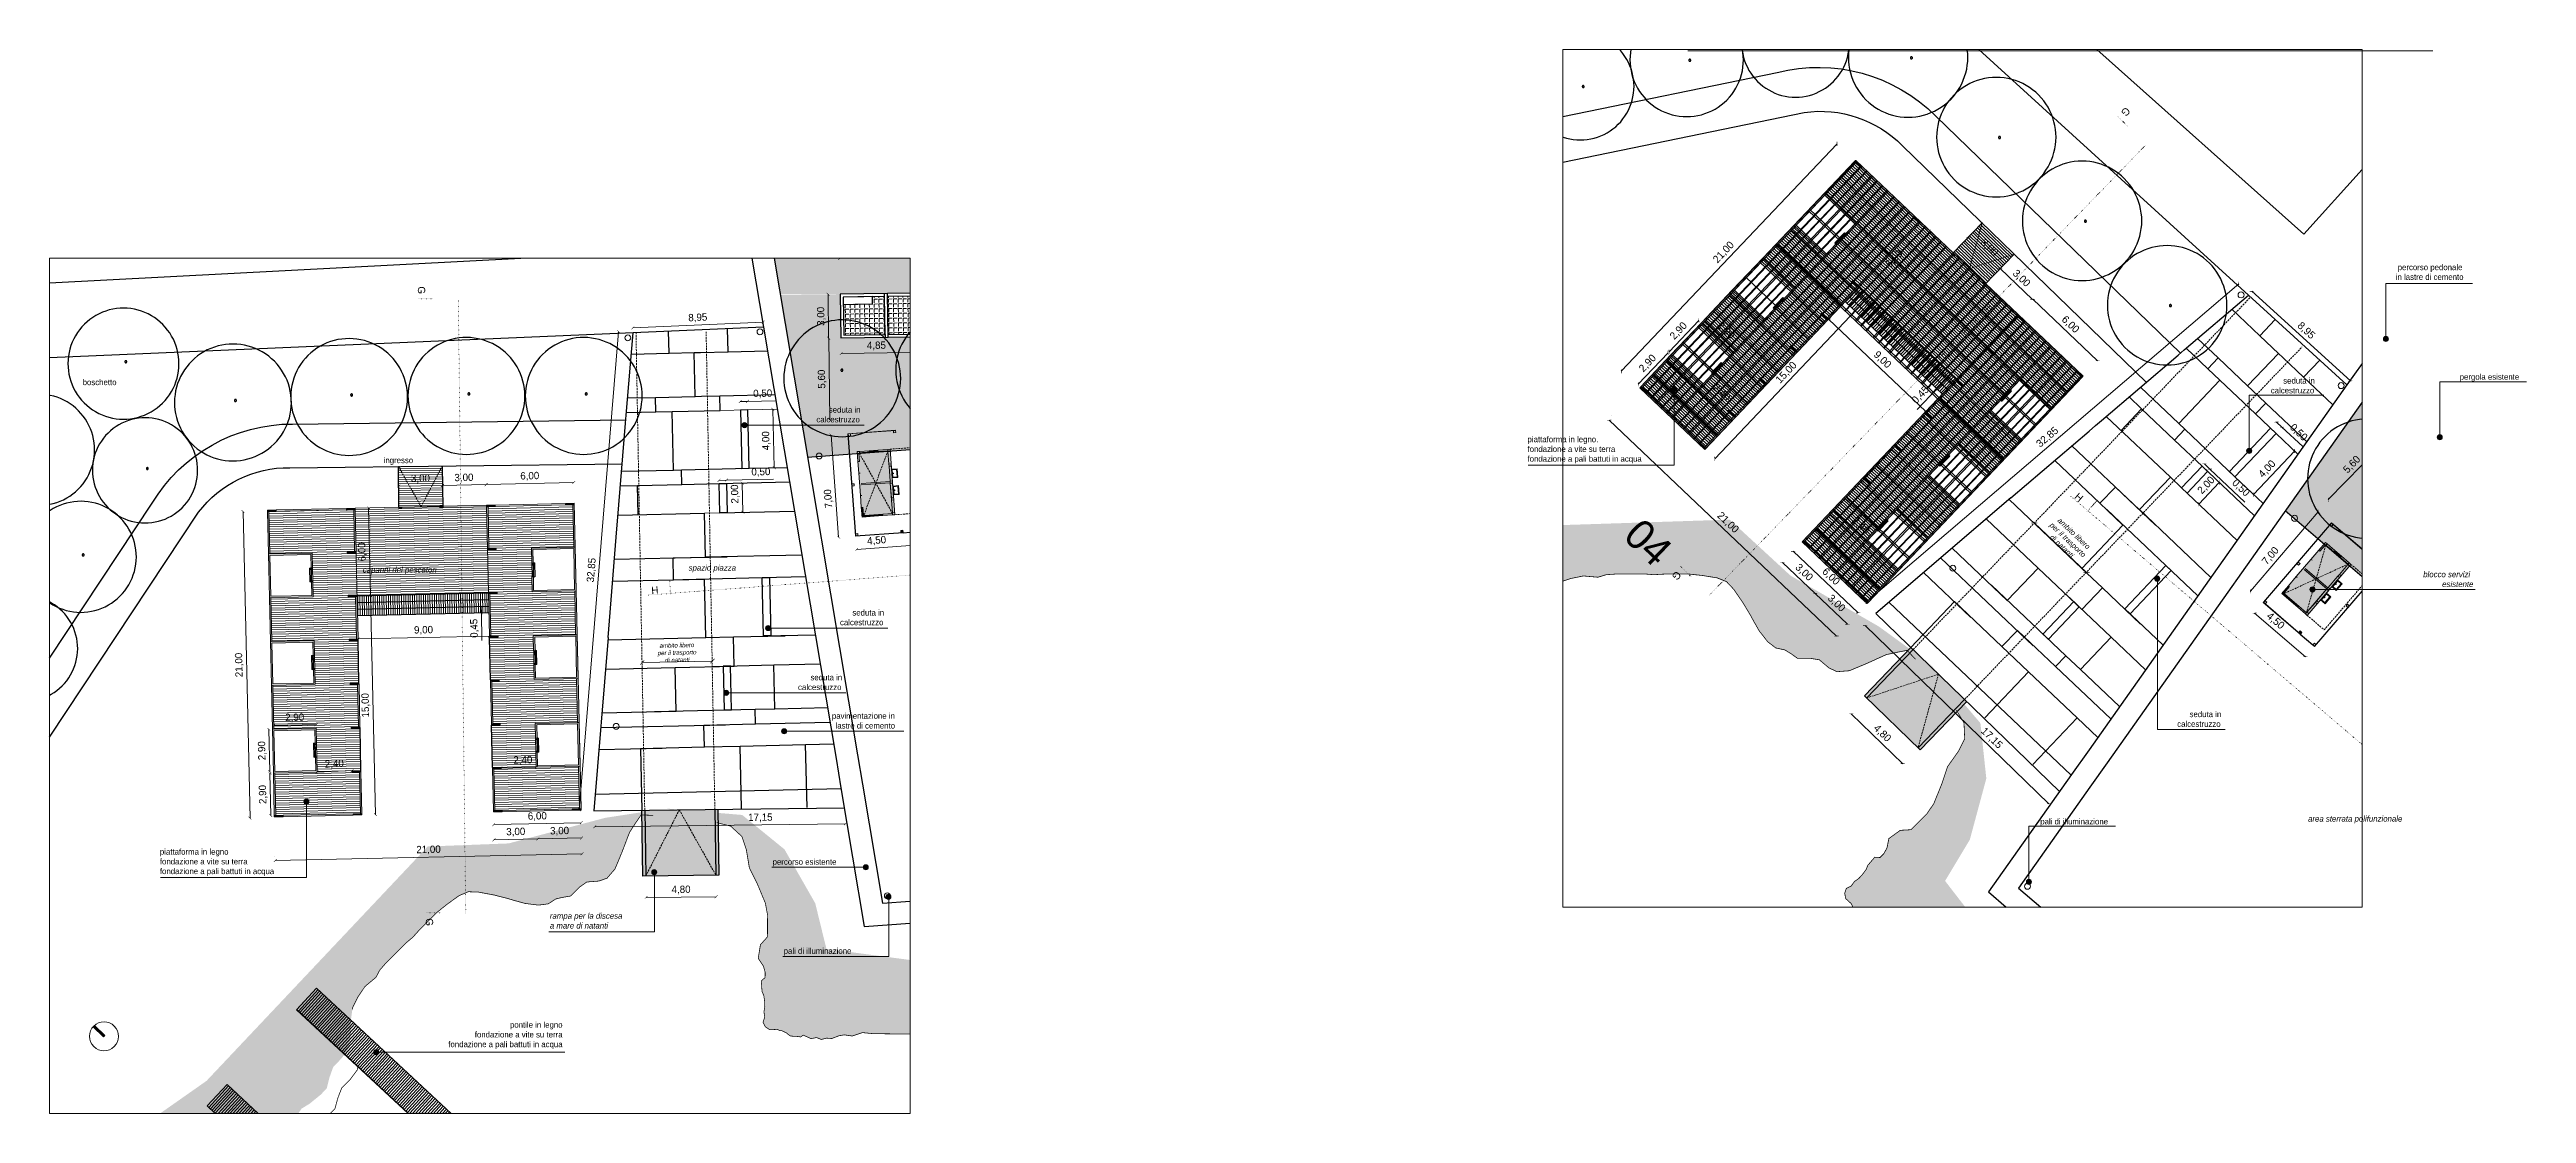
# Paper-space layout 'G-0.2K' of a CAD drawing. Header units: inches. Extents: x 62 to 910, y 0 to 364.
# The model-space entities are those that its viewports show. They can reach past a viewport. Long polylines and large blocks are cut down to what shows.
import ezdxf

# ---------------------------------------------------------------- set-up
doc = ezdxf.new("R2010")
doc.units = ezdxf.units.IN
doc.header["$MEASUREMENT"] = 0
doc.linetypes.add('ACAD_ISO07W100', pattern=[3, 0, -3])
doc.linetypes.add('HIDDEN', pattern=[9.525, 6.35, -3.175])
for name, color, linetype, lineweight in [('03.18_Ramadura', 253, 'Continuous', 5), ('cm_alberi in secondo piano', 252, 'Continuous', 9), ('cm_campiture', 252, 'Continuous', 9), ('cm_quote', 174, 'Continuous', 0), ('cm_sezionate', 6, 'Continuous', 9), ('cm_struttura', 250, 'Continuous', 9), ('cm_testi', 250, 'Continuous', 0), ('cp_illuminazione', 32, 'Continuous', 9), ('cp_impianti sportivi_linea', 4, 'Continuous', 15), ('cp_leggerissime_linee', 253, 'Continuous', 5), ('cp_limite laguna_linea', 252, 'Continuous', 9), ('cp_piattaforme volumi_linea', 4, 'Continuous', 25)]:
    doc.layers.add(name, color=color, linetype=linetype, lineweight=lineweight)
for name, color, linetype in [('cm_arredi', 251, 'Continuous'), ('cm_arredi secondo piano', 252, 'Continuous'), ('cp_alberi_linea', 103, 'Continuous'), ('cp_recinzioni leggere_linea', 4, 'Continuous')]:
    doc.layers.add(name, color=color, linetype=linetype)
doc.layers.add('Finestre', color=254, linetype='Continuous', lineweight=9, plot=False)
doc.layers.add('S_retino canneto', color=7, linetype='Continuous', lineweight=0, true_color=0x686d1d)
doc.layers.add('Sezioni_REV', color=2, linetype='Continuous', lineweight=9, true_color=0xffff00)
doc.styles.get("Standard").update_dxf_attribs({"font": 'GOTHIC.TTF'})
doc.dimstyles.new('Quote 100', dxfattribs={"dimtxt": 0.25, "dimasz": 0.2, "dimexe": 1.25, "dimexo": 0.625, "dimgap": 0.2, "dimtad": 1, "dimzin": 1, "dimtxsty": 'Standard', "dimblk": 'ARCHTICK', "dimcen": 2.5, "dimse1": 1, "dimse2": 1, "dimazin": 0, "dimtfac": 1, "dimtmove": 0, "dimatfit": 3, "dimldrblk": 'NONE', "dimfxl": 1, "dimlwd": 0, "dimarcsym": 0})
doc.dimstyles.new('Quote 200', dxfattribs={"dimtxt": 0.5, "dimasz": 0.2, "dimexe": 1.25, "dimexo": 0.625, "dimgap": 0.2, "dimtad": 1, "dimzin": 1, "dimtxsty": 'Standard', "dimblk": 'ARCHTICK', "dimcen": 2.5, "dimse1": 1, "dimse2": 1, "dimazin": 0, "dimtfac": 1, "dimtmove": 0, "dimatfit": 3, "dimldrblk": 'NONE', "dimfxl": 1, "dimlwd": 0, "dimarcsym": 0})
pattern_1 = [(316.5, (1.06683, -1.03424), (0.103253186354, 0.108806155652), [])]
pattern_2 = [(226, (0, 0), (0.237382134112, -0.229237262251), [0.24, -0.09]), (316, (0, 0), (0.229237262251, 0.237382134112), [0.24, -0.09])]

psp = doc.layouts.new('G-0.2K')

# ---------------------------------------------------------------- texts
at = {"layer": 'cm_testi', "char_height": 2}
for s, insert, width, attachment_point in [('\\pi28.25505;percorso pedonale \\P\\pi27.58884;in lastre di cemento', (837.829, 290.163), 53.98857, 1), ('boschetto', (73.784, 250.806), 32.16003, 1), ('\\pi41.89339;seduta in \\P\\pi37.65546;calcestruzzo', (784.998, 251.328), 53.98857, 1), ('\\pi31.1388;pergola esistente', (856.158, 252.652), 53.98857, 1), ('\\pi41.89339;seduta in\\P\\pi37.65546;calcestruzzo', (287.25, 241.395), 53.98857, 1), ('piattaforma in legno.\\Pfondazione a vite su terra\\Pfondazione a pali battuti in acqua', (568.268, 231.268), 53.98857, 1), ('\\pi43.48959;ingresso', (133.296, 224.11), 53.98857, 1), ('\\pi24.17619;{\\fCentury Gothic|b0|i1|c0|p34;capanni dei pescatori}', (145.489, 186.627), 53.98857, 1), ('\\pi18.16424;{\\fCentury Gothic|b0|i1|c0|p34;spazio piazza }', (263.006, 187.307), 53.98857, 1), ('\\pi36.05927;{\\fCentury Gothic|b0|i1|c0|p34;blocco servizi\\P\\pi42.54873;esistente}', (838.749, 185.043), 53.98857, 1), ('\\pi41.89339;seduta in\\P\\pi37.65546;calcestruzzo', (295.32, 171.949), 53.98857, 1), ('\\pi41.89339;seduta in\\P\\pi37.65546;calcestruzzo', (280.967, 149.778), 53.98857, 1), ('\\pi29.43384;pavimentazione in \\P\\pi30.67653;lastre di cemento', (300.77, 136.608), 53.98857, 1), ('\\pi41.89339;seduta in\\P\\pi37.65546;calcestruzzo', (752.96, 137.182), 53.98857, 1), ('\\pi28.21698;pali di illuminazione', (715.538, 100.473), 53.98857, 1), ('\\pi17.40121;{\\fCentury Gothic|b0|i1|c0|p34;area sterrata polifunzionale}', (818.006, 101.416), 53.98857, 1), ('piattaforma in legno\\Pfondazione a vite su terra\\Pfondazione a pali battuti in acqua', (100.212, 90.12), 53.98857, 1), ('percorso esistente', (309.905, 86.68), 53.98857, 1), ('{\\fCentury Gothic|b0|i1|c0|p34;rampa per la discesa \\Pa mare di natanti}', (233.683, 68.165), 53.98857, 1), ('pali di illuminazione', (313.692, 56.171), 53.98857, 1), ('pontile in legno\\Pfondazione a vite su terra\\Pfondazione a pali battuti in acqua', (238.023, 30.893), 53.98857, 3)]:
    psp.add_mtext(s, dxfattribs=dict(at, insert=insert, width=width, attachment_point=attachment_point))

msp = doc.modelspace()

# ---------------------------------------------------------------- texts
at = {"layer": 'cm_alberi in secondo piano', "char_height": 0.5}
for s, insert, attachment_point, rotation in [('F', (503172.442, 4346378.816), 1, 225.77912), ('G', (503220.301, 4346360.703), 1, 225.77912), ('H', (503216.458, 4346334.834), 7, 319.40529), ('G', (503190.213, 4346329.624), 1, 225.77912)]:
    msp.add_mtext_dynamic_manual_height_columns(s, width=4.59023, gutter_width=1, heights=[0], dxfattribs=dict(at, insert=insert, attachment_point=attachment_point, rotation=rotation))
at = {"layer": 'Sezioni_REV', "color": 7}
msp.add_text('04', height=2, rotation=316.32025, dxfattribs=at).set_placement((503186.192, 4346332.157))

# ---------------------------------------------------------------- blocks, each defined once
blk = doc.blocks.new('_ArchTick')
at = {"color": 0, "linetype": 'ByBlock', "const_width": 0.15}
blk.add_lwpolyline([(-0.5, -0.5), (0.5, 0.5)], dxfattribs=at)
blk = doc.blocks.new('*D295')
at = {"layer": 'cm_campiture', "color": 0, "lineweight": 0, "transparency": 16777216}
blk.add_line((741.71, 201.63), (759.56, 184.71), dxfattribs=at)
at = {"layer": 'DEFPOINTS', "color": 0, "transparency": 16777216}
for p in [(741.71, 201.63), (759.56, 184.71), (759.56, 184.71)]:
    blk.add_point(p, dxfattribs=at)
at = {"layer": 'cm_campiture', "color": 0, "lineweight": 0, "transparency": 16777216, "xscale": 1.5, "yscale": 1.5, "zscale": 1.5}
for p, rotation in [((741.71, 201.63), 136.5164875812022), ((759.56, 184.71), 316.5164875812022)]:
    blk.add_blockref('_ArchTick', p, dxfattribs=dict(at, rotation=rotation))
at = {"layer": 'cm_campiture', "color": 0, "transparency": 16777216, "insert": (753.2, 195.87), "char_height": 0.25, "attachment_point": 5, "rotation": 316.51649}
blk.add_mtext('{\\fCentury Gothic|b0|i1|c0|p34;\\H7.2x;ambito libero \\Pper il trasporto \\Pdi natanti}', dxfattribs=at)
blk = doc.blocks.new('_None')
blk = doc.blocks.new('*D296')
at = {"layer": 'cm_campiture', "color": 0, "lineweight": 0, "transparency": 16777216}
blk.add_line((265.26, 153.84), (289.33, 154.39), dxfattribs=at)
at = {"layer": 'DEFPOINTS', "color": 0, "transparency": 16777216}
for p in [(265.16, 158.51), (289.23, 159.06), (289.33, 154.39)]:
    blk.add_point(p, dxfattribs=at)
at = {"layer": 'cm_campiture', "color": 0, "lineweight": 0, "transparency": 16777216, "xscale": 1.5, "yscale": 1.5, "zscale": 1.5}
for p, rotation in [((265.26, 153.84), 181.3103340734423), ((289.33, 154.39), 1.310334073442269)]:
    blk.add_blockref('_ArchTick', p, dxfattribs=dict(at, rotation=rotation))
at = {"layer": 'cm_campiture', "color": 0, "transparency": 16777216, "insert": (277.23, 157.26), "char_height": 0.25, "attachment_point": 5, "rotation": 1.31033}
blk.add_mtext('{\\fCentury Gothic|b0|i1|c0|p34;\\H6x;ambito libero \\Pper il trasporto \\Pdi natanti}', dxfattribs=at)
blk = doc.blocks.new('*D64')
at = {"layer": 'cm_quote', "color": 0, "lineweight": 0, "transparency": 16777216}
blk.add_line((503161.09, 4346348.01), (503171.49, 4346358.98), dxfattribs=at)
at = {"layer": 'DEFPOINTS', "color": 0, "transparency": 16777216}
for p in [(503170.4, 4346360.01), (503171.49, 4346358.98), (503160, 4346349.04)]:
    blk.add_point(p, dxfattribs=at)
at = {"layer": 'cm_quote', "color": 0, "lineweight": 0, "transparency": 16777216, "xscale": 0.2, "yscale": 0.2, "zscale": 0.2}
for p, rotation in [((503171.49, 4346358.98), 46.51099216561763), ((503161.09, 4346348.01), 226.5109921656176)]:
    blk.add_blockref('_ArchTick', p, dxfattribs=dict(at, rotation=rotation))
at = {"layer": 'cm_quote', "color": 0, "transparency": 16777216, "insert": (503165.94, 4346353.83), "char_height": 0.5, "attachment_point": 5, "rotation": 46.511}
blk.add_mtext('15,12', dxfattribs=at)
blk = doc.blocks.new('*D75')
at = {"layer": 'cm_quote', "color": 0, "lineweight": 0, "transparency": 16777216}
blk.add_line((503159.03, 4346359.01), (503163.38, 4346354.88), dxfattribs=at)
at = {"layer": 'DEFPOINTS', "color": 0, "transparency": 16777216}
for p in [(503159.71, 4346359.73), (503163.38, 4346354.88), (503164.07, 4346355.6)]:
    blk.add_point(p, dxfattribs=at)
at = {"layer": 'cm_quote', "color": 0, "lineweight": 0, "transparency": 16777216, "xscale": 0.2, "yscale": 0.2, "zscale": 0.2}
for p, rotation in [((503159.03, 4346359.01), 136.5109921640406), ((503163.38, 4346354.88), 316.5109921640406)]:
    blk.add_blockref('_ArchTick', p, dxfattribs=dict(at, rotation=rotation))
at = {"layer": 'cm_quote', "color": 0, "transparency": 16777216, "insert": (503161.54, 4346357.29), "char_height": 0.5, "attachment_point": 5, "rotation": 316.511}
blk.add_mtext('6,00', dxfattribs=at)
blk = doc.blocks.new('*D76')
at = {"layer": 'cm_quote', "color": 0, "lineweight": 0, "transparency": 16777216}
blk.add_line((503164.68, 4346355.02), (503168.81, 4346359.37), dxfattribs=at)
at = {"layer": 'DEFPOINTS', "color": 0, "transparency": 16777216}
for p in [(503168.2, 4346359.95), (503168.81, 4346359.37), (503164.07, 4346355.6)]:
    blk.add_point(p, dxfattribs=at)
at = {"layer": 'cm_quote', "color": 0, "lineweight": 0, "transparency": 16777216, "xscale": 0.2, "yscale": 0.2, "zscale": 0.2}
for p, rotation in [((503168.81, 4346359.37), 46.51099216136236), ((503164.68, 4346355.02), 226.5109921613624)]:
    blk.add_blockref('_ArchTick', p, dxfattribs=dict(at, rotation=rotation))
at = {"layer": 'cm_quote', "color": 0, "transparency": 16777216, "insert": (503166.4, 4346357.53), "char_height": 0.5, "attachment_point": 5, "rotation": 46.511}
blk.add_mtext('6,00', dxfattribs=at)
blk = doc.blocks.new('*D77')
at = {"layer": 'cm_quote', "color": 0, "lineweight": 0, "transparency": 16777216}
blk.add_line((503159.9, 4346349.32), (503161.87, 4346351.39), dxfattribs=at)
at = {"layer": 'DEFPOINTS', "color": 0, "transparency": 16777216}
for p in [(503161.43, 4346351.8), (503161.87, 4346351.39), (503159.47, 4346349.74)]:
    blk.add_point(p, dxfattribs=at)
at = {"layer": 'cm_quote', "color": 0, "lineweight": 0, "transparency": 16777216, "xscale": 0.2, "yscale": 0.2, "zscale": 0.2}
for p, rotation in [((503161.87, 4346351.39), 46.51099214885828), ((503159.9, 4346349.32), 226.5109921488583)]:
    blk.add_blockref('_ArchTick', p, dxfattribs=dict(at, rotation=rotation))
at = {"layer": 'cm_quote', "color": 0, "transparency": 16777216, "insert": (503160.53, 4346350.69), "char_height": 0.5, "attachment_point": 5, "rotation": 46.511}
blk.add_mtext('2,85', dxfattribs=at)
blk = doc.blocks.new('*D81')
at = {"layer": 'cm_quote', "color": 0, "lineweight": 0, "transparency": 16777216}
blk.add_line((503167.78, 4346360.35), (503168.85, 4346361.49), dxfattribs=at)
at = {"layer": 'DEFPOINTS', "color": 0, "transparency": 16777216}
for p in [(503168.85, 4346361.49), (503168.2, 4346359.95), (503169.27, 4346361.09)]:
    blk.add_point(p, dxfattribs=at)
at = {"layer": 'cm_quote', "color": 0, "lineweight": 0, "transparency": 16777216, "xscale": 0.2, "yscale": 0.2, "zscale": 0.2}
for p, rotation in [((503168.85, 4346361.49), 46.51099222710544), ((503167.78, 4346360.35), 226.5109922271054)]:
    blk.add_blockref('_ArchTick', p, dxfattribs=dict(at, rotation=rotation))
at = {"layer": 'cm_quote', "color": 0, "transparency": 16777216, "insert": (503167.96, 4346361.25), "char_height": 0.5, "attachment_point": 5, "rotation": 46.511}
blk.add_mtext('1,56', dxfattribs=at)
blk = doc.blocks.new('*D82')
at = {"layer": 'cm_quote', "color": 0, "lineweight": 0, "transparency": 16777216}
blk.add_line((503167.38, 4346359.09), (503168.51, 4346358.02), dxfattribs=at)
at = {"layer": 'DEFPOINTS', "color": 0, "transparency": 16777216}
for p in [(503167.31, 4346359.02), (503168.51, 4346358.02), (503168.44, 4346357.95)]:
    blk.add_point(p, dxfattribs=at)
at = {"layer": 'cm_quote', "color": 0, "lineweight": 0, "transparency": 16777216, "xscale": 0.2, "yscale": 0.2, "zscale": 0.2}
for p, rotation in [((503167.38, 4346359.09), 136.5109921831882), ((503168.51, 4346358.02), 316.5109921831881)]:
    blk.add_blockref('_ArchTick', p, dxfattribs=dict(at, rotation=rotation))
at = {"layer": 'cm_quote', "color": 0, "transparency": 16777216, "insert": (503168.26, 4346358.93), "char_height": 0.5, "attachment_point": 5, "rotation": 316.511}
blk.add_mtext('1,56', dxfattribs=at)
blk = doc.blocks.new('A$C03A07DC0')
at = {"layer": 'cp_alberi_linea', "const_width": 0.00661}
for points in [[(5.33, 21.54), (5.33, 21.57), (5.41, 21.57), (5.43, 21.54), (5.43, 21.5)], [(6.45, 21.68), (6.45, 21.64), (6.38, 21.61), (6.38, 21.57)], [(6.38, 21.57), (6.66, 21.52), (6.82, 21.48), (6.82, 21.54), (6.82, 21.61)], [(6.45, 21.68), (6.43, 21.69), (6.41, 21.79), (6.59, 21.79), (6.68, 21.85), (6.7, 21.86)], [(6.45, 21.68), (6.45, 21.71), (6.45, 21.75), (6.64, 21.73), (6.72, 21.61), (6.74, 21.61)], [(6.45, 21.68), (6.74, 21.59), (6.74, 21.61)], [(6.7, 21.86), (6.8, 21.96), (6.88, 21.86), (6.88, 21.83)], [(6.7, 21.86), (6.7, 21.83)], [(6.7, 21.83), (6.85, 21.83), (6.88, 21.83)], [(6.7, 21.83), (6.78, 21.71), (6.83, 21.79), (6.85, 21.79)], [(6.74, 21.61), (6.78, 21.61), (6.82, 21.61)], [(6.82, 21.61), (6.85, 21.61), (6.88, 21.61)], [(6.85, 21.79), (6.88, 21.8), (6.88, 21.83)], [(6.85, 21.79), (6.88, 21.63), (6.88, 21.61)], [(6.88, 21.61), (7.17, 21.59), (7.35, 21.47), (7.37, 21.42), (7.29, 21.44), (7.25, 21.46)], [(3.05, 20.05), (3.05, 20.01), (3.02, 19.85), (2.94, 19.74), (2.81, 19.67), (2.61, 19.65), (2.61, 19.58), (2.61, 19.54)], [(2.83, 19.8), (2.8, 19.8), (2.65, 19.91), (2.65, 19.87)], [(2.87, 19.84), (2.99, 19.91), (2.98, 20.01), (2.97, 20.05)], [(2.87, 19.84), (2.87, 19.87), (2.87, 19.91), (2.95, 19.94), (2.95, 20.05), (2.97, 20.05)], [(2.97, 20.05), (3.01, 20.05), (3.05, 20.05)], [(3.05, 20.05), (3.14, 20.02), (3.16, 20.01)], [(3.3, 19.54), (3.29, 19.51), (3.23, 19.39), (3.18, 19.35), (3.13, 19.39), (3.09, 19.5), (3.2, 19.75), (3.17, 19.98), (3.16, 20.01)], [(3.3, 20.12), (3.3, 20.09), (3.25, 20.05), (3.16, 20.05), (3.16, 20.01)], [(3.3, 20.12), (3.3, 20.16), (3.3, 20.19), (3.65, 20.07), (3.66, 20.05)], [(3.3, 20.12), (3.52, 20.05), (3.63, 20.04), (3.66, 20.05)], [(3.37, 19.8), (3.37, 19.84), (3.37, 19.87), (3.44, 19.99), (3.54, 19.93), (3.56, 19.91)], [(3.59, 20.56), (3.58, 20.54), (3.52, 20.55), (3.52, 20.63), (3.71, 20.91), (3.73, 20.92)], [(3.59, 20.56), (3.59, 20.6), (3.8, 20.64), (3.81, 20.66)], [(3.59, 20.56), (3.72, 20.56), (3.8, 20.52), (3.81, 20.48)], [(3.63, 19.54), (3.63, 19.58), (3.63, 19.72), (3.68, 19.85), (3.71, 19.91), (3.75, 19.86), (3.78, 19.59), (3.8, 19.5), (3.87, 19.55), (3.88, 19.69)], [(3.66, 20.05), (3.7, 20.03), (3.7, 20.05)], [(4.03, 20.16), (3.99, 20.15), (3.7, 20.09), (3.7, 20.05)], [(3.7, 20.05), (4.02, 20.13), (4.03, 20.16)], [(3.73, 20.92), (3.73, 20.77), (3.78, 20.68), (3.81, 20.66)], [(3.73, 20.92), (3.78, 20.83), (3.81, 20.8), (3.85, 20.81)], [(3.92, 20.41), (3.91, 20.38), (3.8, 20.35), (3.77, 20.48), (3.81, 20.48)], [(3.81, 20.66), (3.88, 20.7), (3.88, 20.73)], [(3.81, 20.48), (3.9, 20.62), (3.92, 20.63)], [(3.81, 20.48), (3.83, 20.38), (3.89, 20.4), (3.92, 20.41)], [(3.88, 20.88), (3.87, 20.91), (3.85, 21.07), (4.03, 21.01), (4.03, 20.99)], [(3.85, 20.81), (3.87, 20.85), (3.88, 20.88)], [(3.85, 20.81), (3.86, 20.75), (3.88, 20.73)], [(3.95, 19.69), (3.95, 19.72), (3.93, 19.85), (3.85, 19.91), (3.87, 19.72), (3.88, 19.69)], [(3.88, 20.88), (3.99, 20.99), (4.03, 20.99)], [(3.88, 20.73), (3.92, 20.73)], [(4.06, 19.84), (4.06, 19.85), (3.97, 19.91), (3.92, 20.01), (4.06, 20.05), (4.1, 20.05)], [(3.92, 20.73), (3.92, 20.77), (3.92, 20.81), (3.95, 20.81)], [(3.92, 20.73), (3.93, 20.64), (3.92, 20.63)], [(3.92, 20.63), (3.92, 20.45), (3.92, 20.41)], [(3.92, 20.41), (3.95, 20.42), (3.95, 20.45)], [(3.95, 20.81), (4.09, 20.76), (4.07, 20.59), (4.06, 20.56)], [(3.95, 20.81), (3.96, 20.48), (3.95, 20.45)], [(3.95, 20.45), (4.03, 20.35), (4.06, 20.34)], [(4.03, 20.99), (4.07, 20.87), (4.16, 20.89), (4.17, 20.92)], [(4.03, 20.99), (4.13, 20.92), (4.17, 20.92)], [(4.06, 20.56), (4.03, 20.56), (4.05, 20.36), (4.06, 20.34)], [(4.03, 20.16), (4.1, 20.23), (4.07, 20.31), (4.06, 20.34)], [(4.06, 20.56), (4.29, 20.3), (4.32, 20.23)], [(4.06, 20.56), (4.2, 20.54), (4.2, 20.52)], [(4.1, 20.05), (4.1, 19.87), (4.1, 19.84)], [(4.1, 20.05), (4.13, 20.05)], [(4.1, 19.84), (4.17, 19.82), (4.17, 19.94), (4.17, 19.97)], [(4.13, 20.05), (4.13, 20.09), (4.13, 20.19), (4.17, 20.19)], [(4.13, 20.05), (4.16, 20.01), (4.17, 19.97)], [(4.17, 20.92), (4.17, 20.95), (4.17, 20.99), (4.32, 20.97), (4.35, 20.95)], [(4.17, 20.19), (4.17, 20.23), (4.17, 20.27), (4.27, 20.26), (4.28, 20.23)], [(4.17, 20.19), (4.18, 20.17), (4.2, 20.16)], [(4.17, 19.97), (4.22, 20.05), (4.24, 20.05)], [(4.2, 20.52), (4.35, 20.54), (4.35, 20.56)], [(4.2, 20.52), (4.46, 20.43), (4.46, 20.41)], [(4.2, 20.16), (4.28, 20.19), (4.28, 20.23)], [(4.2, 20.16), (4.24, 20.07), (4.24, 20.05)], [(4.24, 20.05), (4.32, 19.91), (4.35, 19.91)], [(4.35, 20.95), (4.35, 20.92), (4.28, 20.85), (4.3, 20.74), (4.32, 20.73)], [(4.28, 20.23), (4.32, 20.23)], [(4.49, 20.95), (4.49, 20.92), (4.32, 20.77), (4.32, 20.73)], [(4.32, 20.73), (4.32, 20.7)], [(4.32, 20.7), (4.4, 20.73), (4.46, 20.66), (4.46, 20.63)], [(4.32, 20.7), (4.33, 20.56), (4.35, 20.56)], [(4.32, 20.23), (4.32, 20.08), (4.39, 19.99), (4.42, 19.97)], [(4.42, 19.97), (4.42, 20.01), (4.35, 20.23), (4.49, 20.09), (4.49, 20.05)], [(4.35, 20.95), (4.42, 20.89), (4.48, 20.95), (4.49, 20.95)], [(4.35, 20.56), (4.42, 20.53), (4.44, 20.59), (4.46, 20.6)], [(4.42, 19.97), (4.42, 19.95), (4.35, 19.94), (4.35, 19.91)], [(4.42, 19.97), (4.48, 20.05), (4.49, 20.05)], [(4.46, 20.63), (4.46, 20.6)], [(4.46, 20.63), (4.53, 20.56), (4.57, 20.56)], [(4.46, 20.6), (4.49, 20.45), (4.49, 20.41)], [(4.46, 20.41), (4.53, 20.18), (4.61, 20.09), (4.64, 20.09)], [(4.46, 20.41), (4.49, 20.41)], [(4.49, 20.95), (4.67, 20.93), (4.79, 20.85), (4.85, 20.75), (4.84, 20.6), (4.82, 20.6)], [(4.57, 20.66), (4.54, 20.68), (4.49, 20.81), (4.68, 20.74), (4.81, 20.62), (4.82, 20.6)], [(4.49, 20.41), (4.64, 20.3), (4.67, 20.3)], [(4.49, 20.05), (4.61, 19.86), (4.53, 19.78), (4.53, 19.76)], [(4.57, 20.66), (4.57, 20.7), (4.67, 20.68), (4.71, 20.59), (4.71, 20.56)], [(4.57, 20.66), (4.57, 20.63), (4.57, 20.6)], [(4.57, 20.6), (4.61, 20.56), (4.64, 20.56)], [(4.57, 20.6), (4.57, 20.56)], [(4.57, 20.56), (4.57, 20.44), (4.64, 20.38), (4.67, 20.38)], [(4.64, 20.56), (4.67, 20.41), (4.67, 20.38)], [(4.64, 20.56), (4.67, 20.56), (4.71, 20.56)], [(4.64, 20.09), (4.68, 20.27), (4.67, 20.3)], [(4.64, 20.09), (4.65, 20.02), (4.67, 20.01)], [(4.64, 19.58), (4.7, 19.5), (4.75, 19.5), (4.78, 19.59), (4.79, 19.76), (4.77, 19.91), (4.67, 20.01)], [(4.67, 20.38), (4.75, 20.45), (4.75, 20.48)], [(4.67, 20.38), (4.69, 20.3), (4.67, 20.3)], [(4.67, 20.01), (4.67, 20.05), (4.8, 20.08), (4.82, 20.09)], [(4.71, 20.56), (4.74, 20.52), (4.75, 20.48)], [(4.75, 20.48), (4.79, 20.48)], [(4.79, 20.48), (4.79, 20.52), (4.79, 20.6), (4.82, 20.6)], [(4.79, 20.48), (4.81, 20.12), (4.82, 20.09)], [(4.82, 20.05), (4.9, 20.09), (4.89, 20.12)], [(4.82, 20.05), (4.96, 20.01), (4.92, 20.11), (4.89, 20.12)], [(4.82, 20.09), (4.82, 20.05)], [(4.96, 20.95), (4.96, 20.93), (4.89, 20.89), (4.86, 20.95), (5.22, 21.51), (5.24, 21.52), (5.22, 21.46)], [(4.89, 20.34), (4.89, 20.38), (4.89, 20.48), (4.98, 20.54), (4.98, 20.66), (5, 20.66)], [(4.89, 20.34), (4.89, 20.3)], [(4.89, 20.3), (4.98, 20.19), (4.97, 20.3), (4.96, 20.34)], [(4.89, 20.34), (4.93, 20.34), (4.96, 20.34)], [(4.89, 20.3), (4.89, 20.16), (4.89, 20.12)], [(4.96, 20.34), (4.96, 20.37), (4.93, 20.45), (5.01, 20.5), (5, 20.63), (5, 20.66)], [(4.96, 20.95), (5.12, 20.94), (5.16, 21.07), (5.15, 21.07)], [(5.08, 21.07), (5.06, 21.07), (5.04, 21), (4.96, 20.99), (4.96, 20.95)], [(5, 20.66), (5.08, 20.65), (5.09, 20.56), (5.11, 20.56)], [(5.08, 21.07), (5.08, 21.09), (5.12, 21.16), (5.08, 21.28), (5.15, 21.33), (5.16, 21.42), (5.18, 21.42)], [(5.08, 21.07), (5.1, 21.03), (5.13, 21.06), (5.15, 21.07)], [(5.3, 20.41), (5.28, 20.39), (5.25, 20.36), (5.19, 20.25), (5.14, 20.23), (5.1, 20.28), (5.08, 20.41), (5.16, 20.45), (5.12, 20.53), (5.11, 20.56)], [(5.11, 19.84), (5.09, 19.84), (5.08, 20.05), (5.21, 19.85), (5.22, 19.84)], [(5.11, 20.56), (5.24, 20.42), (5.26, 20.41)], [(5.15, 21.07), (5.15, 21.1), (5.22, 21.1), (5.26, 21.1)], [(5.22, 21.46), (5.18, 21.46), (5.18, 21.42)], [(5.18, 21.42), (5.22, 21.42)], [(5.26, 21.14), (5.24, 21.14), (5.18, 21.36), (5.22, 21.4), (5.22, 21.42)], [(5.18, 20.19), (5.3, 20.18), (5.3, 20.1), (5.25, 19.96), (5.21, 19.93), (5.18, 20.12), (5.18, 20.19)], [(5.22, 21.46), (5.3, 21.47), (5.31, 21.54), (5.33, 21.54)], [(5.22, 21.42), (5.28, 21.41), (5.3, 21.39)], [(5.26, 20.63), (5.24, 20.64), (5.22, 20.77), (5.3, 20.81), (5.31, 20.92), (5.33, 20.92)], [(5.22, 19.84), (5.34, 19.91), (5.41, 19.92), (5.45, 19.8), (5.4, 19.8), (5.3, 19.8)], [(5.26, 21.14), (5.29, 21.14), (5.29, 21.18), (5.26, 21.28), (5.3, 21.36), (5.3, 21.39)], [(5.26, 21.1), (5.48, 21.09), (5.55, 21.24), (5.65, 21.34), (5.55, 21.39), (5.43, 21.3), (5.34, 21.36), (5.33, 21.39)], [(5.26, 21.14), (5.26, 21.1)], [(5.26, 20.63), (5.26, 20.66), (5.26, 20.73), (5.38, 20.6), (5.4, 20.6)], [(5.26, 20.63), (5.34, 20.55), (5.3, 20.44), (5.3, 20.41)], [(5.26, 20.63), (5.26, 20.44), (5.26, 20.41)], [(5.26, 20.41), (5.3, 20.41)], [(5.3, 21.39), (5.33, 21.39)], [(5.33, 21.54), (5.37, 21.44), (5.43, 21.47), (5.43, 21.5)], [(5.33, 21.39), (5.45, 21.4), (5.45, 21.5), (5.43, 21.5)], [(5.37, 20.77), (5.37, 20.8), (5.41, 20.92), (5.33, 20.99), (5.33, 20.95), (5.33, 20.92)], [(5.33, 20.92), (5.35, 20.78), (5.37, 20.77)], [(5.37, 20.77), (5.4, 20.63), (5.4, 20.6)], [(5.4, 20.6), (5.47, 20.37), (5.47, 20.34)], [(5.58, 20.48), (5.57, 20.51), (5.49, 20.65), (5.47, 20.85), (5.51, 20.85)], [(5.47, 20.34), (5.6, 20.32), (5.59, 20.45), (5.58, 20.48)], [(5.47, 20.34), (5.5, 20.19), (5.58, 20.15), (5.62, 20.16)], [(5.51, 20.85), (5.59, 20.85), (5.6, 20.7), (5.62, 20.7)], [(5.51, 20.85), (5.54, 20.66), (5.61, 20.51), (5.62, 20.48)], [(5.58, 20.48), (5.62, 20.48)], [(5.87, 19.8), (5.87, 19.76), (5.73, 19.36), (5.71, 19.37), (5.58, 20.05), (5.62, 20.13), (5.62, 20.16)], [(5.62, 21.17), (5.69, 21.08), (5.72, 21.04), (5.7, 21.07), (5.63, 21.14), (5.62, 21.17)], [(5.62, 20.7), (5.75, 20.84), (5.86, 20.73), (5.87, 20.7)], [(5.62, 20.7), (5.83, 20.74), (5.85, 20.71), (5.87, 20.7)], [(5.62, 20.48), (5.65, 20.48), (5.65, 20.45)], [(5.65, 20.3), (5.65, 20.28), (5.62, 20.27), (5.62, 20.19), (5.62, 20.16)], [(5.62, 20.16), (5.72, 20.14), (5.73, 20.12)], [(5.65, 20.45), (5.69, 20.48), (5.73, 20.48)], [(5.65, 20.45), (5.65, 20.34), (5.65, 20.3)], [(5.65, 20.3), (5.69, 20.3), (5.73, 20.3)], [(5.69, 21.39), (5.79, 21.38), (5.69, 21.37), (5.69, 21.39)], [(5.73, 20.48), (5.73, 20.52), (5.73, 20.56), (5.8, 20.62), (5.91, 20.61), (5.91, 20.63)], [(5.73, 20.48), (5.73, 20.34), (5.73, 20.3)], [(5.73, 20.3), (5.75, 20.19), (5.8, 20.19), (5.84, 20.19)], [(5.73, 20.12), (5.83, 20.16), (5.84, 20.19)], [(5.73, 20.12), (5.73, 20.09)], [(5.73, 20.09), (5.82, 20.07), (5.85, 19.98), (5.87, 19.97)], [(5.73, 20.09), (5.77, 19.97), (5.77, 19.94)], [(5.84, 19.8), (5.82, 19.79), (5.78, 19.72), (5.73, 19.87), (5.76, 19.91), (5.77, 19.94)], [(5.77, 19.94), (5.84, 19.92), (5.84, 19.83), (5.84, 19.8)], [(5.84, 20.19), (5.84, 20.23), (5.84, 20.45), (5.91, 20.4), (5.96, 20.41), (5.98, 20.48), (5.98, 20.6), (5.98, 20.63)], [(6.09, 21.28), (6.07, 21.28), (6.01, 21.4), (5.87, 21.42), (5.89, 21.32), (5.91, 21.32)], [(5.91, 21.32), (5.91, 21.28), (5.87, 21.21), (5.87, 21.14), (5.87, 21.1)], [(5.87, 21.1), (5.94, 21.15), (5.94, 21.03), (5.94, 20.99)], [(5.87, 21.1), (5.87, 21), (5.94, 20.97), (5.94, 20.99)], [(5.87, 20.7), (5.88, 20.64), (5.91, 20.63)], [(5.87, 19.8), (5.9, 19.8), (6.02, 19.85), (6.04, 19.89), (6, 19.95), (5.87, 20.01), (5.87, 19.97)], [(5.87, 19.97), (5.87, 19.84), (5.87, 19.8)], [(5.91, 21.32), (6.01, 21.2), (6.08, 21.25), (6.09, 21.28)], [(5.91, 20.63), (5.94, 20.63), (5.98, 20.63)], [(5.94, 20.99), (6.11, 21.28), (6.09, 21.28)], [(6.02, 20.77), (6, 20.77), (5.98, 20.95), (6.04, 21.03), (6.06, 21.03)], [(5.98, 20.63), (5.98, 20.66), (6.02, 20.74), (6.02, 20.77)], [(6.06, 21.03), (6.06, 20.99), (6.02, 20.92), (6.02, 20.88)], [(6.02, 20.88), (6.06, 20.85), (6.09, 20.85)], [(6.02, 20.88), (6.02, 20.81), (6.02, 20.77)], [(6.06, 21.03), (6.14, 21.09), (6.16, 21.1)], [(6.09, 20.85), (6.09, 20.88), (6.09, 20.92), (6.16, 21.07), (6.16, 21.1)], [(6.09, 20.85), (6.16, 19.58), (6.33, 19.73), (6.47, 19.97), (6.49, 20.07), (6.38, 20.12), (6.43, 20.59), (6.31, 20.99), (6.31, 21.03)], [(6.16, 21.1), (6.16, 21.14), (6.12, 21.39), (6.23, 21.35), (6.23, 21.32)], [(6.31, 21.07), (6.27, 21.07), (6.21, 21.17), (6.2, 21.32), (6.23, 21.32)], [(6.27, 20.77), (6.23, 20.71), (6.2, 20.77), (6.26, 20.87), (6.29, 20.89), (6.3, 20.87), (6.27, 20.77)], [(6.23, 21.32), (6.27, 21.18), (6.31, 21.17)], [(6.27, 20.42), (6.23, 20.52), (6.23, 20.63), (6.31, 20.5), (6.33, 20.41), (6.33, 20.39), (6.27, 20.42)], [(6.23, 20.27), (6.33, 19.84), (6.31, 19.84), (6.23, 20), (6.23, 20.23), (6.23, 20.27)], [(6.31, 21.17), (6.53, 21.1), (6.56, 21.1)], [(6.31, 21.17), (6.31, 21.1), (6.31, 21.07)], [(6.31, 21.07), (6.31, 21.03)], [(6.31, 21.03), (6.42, 20.99), (6.5, 20.84), (6.59, 20.68), (6.7, 20.63), (6.71, 20.4), (6.7, 20.23), (6.7, 20.19)], [(6.38, 21.24), (6.39, 21.27), (6.47, 21.42), (6.34, 21.57), (6.38, 21.57)], [(6.38, 21.24), (6.69, 21.3), (6.91, 21.28), (6.98, 21.22), (7, 21.1)], [(6.38, 21.24), (6.55, 21.18), (6.57, 21.12), (6.56, 21.1)], [(6.49, 20.99), (6.62, 20.94), (6.68, 20.9), (6.64, 20.89), (6.52, 20.9), (6.49, 20.99)], [(6.56, 21.1), (6.81, 21.07), (6.9, 20.97), (6.98, 20.81), (7, 20.81), (6.93, 20.44), (6.92, 20.41)], [(6.56, 21.1), (6.78, 20.97), (6.78, 20.95)], [(6.67, 19.62), (6.68, 19.65), (6.72, 19.91), (6.63, 20.16), (6.67, 20.19), (6.7, 20.19)], [(6.78, 20.95), (6.78, 20.92), (6.67, 20.81), (6.74, 20.73), (6.84, 20.78), (6.85, 20.81)], [(6.7, 20.19), (6.76, 20.09), (6.78, 20.09)], [(6.78, 20.95), (6.84, 20.85), (6.85, 20.81)], [(6.78, 20.09), (6.78, 20.12), (6.78, 20.48), (6.86, 20.55), (6.88, 20.56)], [(6.78, 20.09), (6.88, 20.01), (6.88, 19.97)], [(6.85, 20.81), (6.93, 20.73), (6.9, 20.59), (6.88, 20.56)], [(6.88, 19.76), (6.87, 19.76), (6.85, 19.97), (6.88, 19.97)], [(6.88, 20.56), (6.9, 20.23), (6.92, 20.23)], [(6.88, 19.36), (6.88, 19.4), (7.05, 19.66), (7.09, 20.01), (7.07, 20.01)], [(6.88, 19.97), (6.94, 19.85), (6.89, 19.78), (6.88, 19.76)], [(6.92, 20.41), (7.03, 20.41), (6.95, 20.31), (6.92, 20.3)], [(6.92, 20.41), (6.92, 20.34), (6.92, 20.3)], [(6.92, 20.3), (6.92, 20.27), (6.92, 20.23)], [(6.92, 20.23), (6.94, 20.04), (7.04, 20.01), (7.07, 20.01)], [(7, 21.1), (7.17, 21.25), (7.17, 21.26)], [(7, 21.1), (7.03, 21.01), (7.1, 20.97), (7.1, 20.99)], [(7, 19.18), (7, 19.21), (7, 19.29), (7.08, 19.44), (7.23, 19.46), (7.24, 19.49), (7.21, 19.56), (7.18, 19.68), (7.21, 19.8), (7.27, 20), (7.17, 20.05), (7.14, 20.05)], [(7.1, 21.32), (7.07, 21.32), (7.03, 21.39), (7.03, 21.5), (7.25, 21.48), (7.25, 21.46)], [(7.1, 21.32), (7.09, 21.34), (7.07, 21.46), (7.21, 21.46), (7.25, 21.46)], [(7.1, 20.99), (7.08, 21), (7.07, 21.07), (7.15, 21.12), (7.29, 21.14), (7.32, 21.14)], [(7.1, 20.48), (7.08, 20.49), (7.07, 20.63), (7.13, 20.75), (7.15, 20.67), (7.17, 20.66)], [(7.07, 20.01), (7.07, 20.05), (7.1, 20.05), (7.14, 20.05)], [(7.1, 21.32), (7.25, 21.32), (7.29, 21.32)], [(7.17, 21.26), (7.17, 21.28), (7.14, 21.29), (7.1, 21.32)], [(7.39, 21.07), (7.36, 21.07), (7.23, 21.09), (7.1, 21.03), (7.1, 20.99)], [(7.1, 20.48), (7.14, 20.52), (7.17, 20.52)], [(7.1, 20.48), (7.12, 20.27), (7.14, 20.27)], [(7.14, 20.27), (7.14, 20.3), (7.17, 20.3)], [(7.14, 20.27), (7.14, 20.09), (7.14, 20.05)], [(7.17, 21.26), (7.21, 21.18), (7.32, 21.15), (7.32, 21.14)], [(7.17, 20.66), (7.17, 20.7), (7.17, 20.88), (7.21, 20.88)], [(7.17, 20.66), (7.21, 20.62), (7.21, 20.6)], [(7.21, 20.6), (7.2, 20.56), (7.17, 20.56), (7.17, 20.52)], [(7.17, 20.3), (7.24, 20.27), (7.28, 20.3), (7.3, 20.4), (7.29, 20.56), (7.29, 20.6)], [(7.17, 20.52), (7.17, 20.34), (7.17, 20.3)], [(7.21, 20.88), (7.22, 20.74), (7.27, 20.75), (7.29, 20.77)], [(7.21, 20.88), (7.28, 20.88), (7.29, 20.81), (7.29, 20.77)], [(7.21, 20.6), (7.25, 20.6), (7.29, 20.6)], [(7.29, 21.32), (7.73, 21.09), (7.79, 21.04), (7.68, 20.99), (7.62, 20.79), (7.55, 20.66), (7.47, 20.52)], [(7.29, 21.32), (7.36, 21.32), (7.39, 21.32)], [(7.29, 20.77), (7.33, 20.7), (7.32, 20.66)], [(7.32, 20.66), (7.29, 20.66), (7.29, 20.63), (7.29, 20.6)], [(7.32, 21.14), (7.36, 21.11), (7.39, 21.1)], [(7.32, 20.66), (7.36, 20.48), (7.44, 20.51), (7.47, 20.52)], [(7.47, 19.54), (7.47, 19.58), (7.5, 19.97), (7.49, 20), (7.4, 20.13), (7.36, 20.3), (7.47, 20.34), (7.47, 20.48), (7.47, 20.52)], [(7.39, 21.32), (7.47, 21.25), (7.61, 21.24), (7.64, 21.24)], [(7.39, 21.32), (7.64, 21.26), (7.64, 21.24)], [(7.39, 21.1), (7.39, 21.07)], [(7.39, 21.1), (7.5, 21.07), (7.54, 21.04), (7.5, 21.03), (7.39, 21.01), (7.39, 21.07)], [(7.47, 20.52), (7.56, 20.61), (7.65, 20.52), (7.69, 20.38), (7.66, 20.2)], [(7.65, 20.15), (7.6, 20.05), (7.58, 19.91)], [(7.58, 19.91), (7.63, 19.97), (7.64, 19.97)], [(7.64, 21.24), (7.83, 21.21), (7.86, 21.21)], [(7.64, 21.24), (7.74, 21.16), (7.86, 21.18), (7.86, 21.21)], [(7.65, 20.15), (7.64, 20.19), (7.66, 20.2)], [(7.65, 20.15), (7.64, 20.01), (7.64, 19.97)], [(7.64, 19.97), (7.9, 20.12), (7.89, 20.05), (7.9, 19.89), (7.97, 19.8)], [(7.66, 20.2), (7.84, 20.36), (7.8, 20.56), (7.75, 20.68), (7.75, 20.76), (7.8, 20.81), (7.9, 20.83), (7.93, 20.81)], [(7.86, 21.21), (7.94, 21.2), (7.97, 21.14), (7.97, 21.1)], [(8.01, 21.03), (7.98, 21.02), (7.91, 21), (7.86, 21.1), (7.93, 21.1), (7.97, 21.1)], [(7.93, 20.81), (8.03, 20.85), (8.01, 20.73), (8.01, 20.7)], [(7.93, 20.81), (7.99, 20.71), (8.01, 20.7)], [(7.97, 21.1), (7.98, 21.07), (8.01, 21.07)], [(7.97, 19.8), (7.97, 19.84), (7.97, 20.12), (8.03, 20.19), (8.05, 20.19)], [(7.97, 19.8), (8.03, 20.01), (8.05, 20.01)], [(8.01, 21.07), (8.26, 20.94), (8.27, 20.92)], [(8.01, 21.07), (8.01, 21.03)], [(8.01, 21.03), (8.19, 20.92), (8.23, 20.92)], [(8.01, 20.7), (8.05, 20.56), (8.08, 20.56)], [(8.12, 20.52), (8.12, 20.48), (8.11, 20.36), (8.01, 20.38), (8.01, 20.3), (8.05, 20.27), (8.08, 20.27)], [(8.12, 20.6), (8.09, 20.6), (8.05, 20.7), (8.13, 20.75), (8.09, 20.82), (8.08, 20.85)], [(8.05, 20.19), (8.07, 20.23), (8.08, 20.27)], [(8.05, 20.19), (8.05, 20.09), (8.05, 20.05)], [(8.05, 20.05), (8.11, 19.96), (8.1, 19.8), (8.08, 19.8)], [(8.05, 20.05), (8.05, 20.01)], [(8.05, 20.01), (8.08, 19.84), (8.08, 19.8)], [(8.08, 20.85), (8.08, 20.88), (8.22, 20.9), (8.23, 20.92)], [(8.08, 20.85), (8.21, 20.85), (8.26, 20.77), (8.27, 20.73)], [(8.08, 20.56), (8.11, 20.56), (8.12, 20.6)], [(8.08, 20.56), (8.09, 20.53), (8.12, 20.52)], [(8.08, 20.27), (8.08, 20.3), (8.19, 20.34), (8.19, 20.38)], [(8.12, 20.6), (8.16, 20.56), (8.19, 20.56)], [(8.12, 20.52), (8.17, 20.38), (8.19, 20.38)], [(8.27, 20.73), (8.26, 20.71), (8.15, 20.7), (8.18, 20.59), (8.19, 20.56)], [(8.19, 20.56), (8.22, 20.4), (8.23, 20.38)], [(8.19, 20.56), (8.29, 20.48), (8.3, 20.45)], [(8.19, 20.38), (8.23, 20.38)], [(8.44, 20.01), (8.44, 19.99), (8.27, 19.91), (8.19, 20.05), (8.23, 20.05)], [(8.23, 20.92), (8.27, 20.92)], [(8.23, 20.38), (8.28, 20.45), (8.3, 20.45)], [(8.23, 20.05), (8.29, 20.09), (8.3, 20.12)], [(8.23, 20.05), (8.29, 19.99), (8.41, 20.01), (8.44, 20.01)], [(8.27, 20.92), (8.4, 20.87), (8.4, 20.85)], [(8.27, 20.73), (8.3, 20.73)], [(8.4, 20.85), (8.37, 20.85), (8.3, 20.85), (8.31, 20.82), (8.33, 20.81)], [(8.33, 20.81), (8.33, 20.78), (8.3, 20.77), (8.3, 20.73)], [(8.3, 20.73), (8.34, 20.62), (8.4, 20.67), (8.4, 20.7)], [(8.3, 20.45), (8.46, 20.51), (8.48, 20.52)], [(8.48, 20.05), (8.5, 20.05), (8.51, 20.23), (8.48, 20.31), (8.41, 20.32), (8.3, 20.23), (8.3, 20.16), (8.3, 20.12)], [(8.3, 20.12), (8.39, 20.24), (8.44, 20.27), (8.48, 20.22), (8.48, 20.09), (8.48, 20.05)], [(8.33, 20.81), (8.4, 20.77), (8.4, 20.73)], [(8.4, 20.85), (8.52, 20.81), (8.55, 20.81)], [(8.4, 20.73), (8.4, 20.7)], [(8.4, 20.73), (8.52, 20.72), (8.57, 20.71), (8.54, 20.7), (8.44, 20.7), (8.4, 20.7)], [(8.48, 20.05), (8.44, 20.05), (8.44, 20.01)], [(8.48, 20.52), (8.48, 20.56), (8.6, 20.5), (8.67, 20.5), (8.7, 20.55), (8.69, 20.64), (8.68, 20.75), (8.74, 20.7), (8.77, 20.48)], [(8.48, 20.52), (8.65, 20.43), (8.75, 20.54), (8.74, 20.48), (8.77, 20.41)], [(8.81, 20.77), (8.8, 20.81), (8.72, 20.93), (8.55, 20.95), (8.55, 20.85), (8.55, 20.81)], [(8.55, 20.81), (8.66, 20.9), (8.78, 20.78), (8.81, 20.77)], [(8.55, 19.87), (8.56, 19.9), (8.59, 19.98), (8.55, 20.09), (8.59, 20.25), (8.7, 20.32), (8.7, 20.3)], [(8.59, 19.84), (8.59, 19.87), (8.68, 20.3), (8.7, 20.3)], [(8.66, 19.97), (8.76, 19.99), (8.68, 19.93), (8.66, 19.97)], [(8.7, 20.3), (8.79, 20.11), (8.81, 20.09)], [(8.7, 20.3), (8.7, 20.17), (8.77, 20.09), (8.81, 20.09)], [(8.84, 19.4), (8.84, 19.38), (8.69, 19.52), (8.7, 19.84), (8.79, 19.85), (8.81, 19.94), (8.81, 19.97)], [(8.77, 20.41), (8.83, 20.34), (8.85, 20.33), (8.87, 20.4), (8.85, 20.52), (8.84, 20.56)], [(8.77, 20.48), (8.82, 20.56), (8.84, 20.56)], [(8.77, 20.48), (8.77, 20.45), (8.77, 20.41)], [(8.81, 20.77), (8.83, 20.58), (8.84, 20.56)], [(8.81, 20.09), (8.84, 20.09)], [(8.84, 20.05), (8.81, 20.05), (8.81, 20.01), (8.81, 19.97)], [(8.81, 19.97), (8.83, 19.97), (8.84, 19.94)], [(8.84, 19.69), (8.82, 19.7), (8.81, 19.8), (8.85, 19.91), (8.84, 19.94)], [(8.84, 20.09), (8.91, 20.15), (9.02, 20.14), (9.03, 20.12)], [(8.84, 20.05), (8.99, 20.11), (9.03, 20.12)], [(8.84, 20.09), (8.84, 20.05)], [(8.84, 19.94), (8.88, 19.94), (8.91, 19.94)], [(8.88, 19.76), (8.88, 19.8), (8.88, 19.84), (8.92, 19.91), (8.91, 19.94)], [(8.91, 20.63), (9.05, 20.54), (9.1, 20.5), (9.06, 20.52), (8.92, 20.6), (8.91, 20.63)], [(9.03, 19.84), (9.01, 19.84), (9, 19.95), (8.91, 19.97), (8.91, 19.94)], [(9.03, 20.12), (9.04, 19.84), (9.03, 19.84)], [(9.03, 20.12), (9.23, 20.07), (9.24, 20.05)], [(9.17, 19.8), (9.17, 19.84), (9.16, 19.97), (9.09, 20.05), (9.22, 20.06), (9.24, 20.05)], [(9.24, 20.05), (9.31, 19.87), (9.31, 19.84)], [(1.82, 18.46), (1.82, 18.47), (1.75, 18.51), (1.74, 18.6), (1.82, 18.6), (1.84, 18.53), (1.85, 18.53)], [(1.82, 18.46), (1.97, 18.35), (1.99, 18.35)], [(1.82, 18.46), (2.18, 18.42), (2.21, 18.42)], [(1.85, 18.53), (2.07, 18.56), (2.11, 18.56)], [(1.85, 18.53), (1.97, 18.5), (2.1, 18.54), (2.11, 18.56)], [(1.99, 18.35), (2.12, 18.32), (2.14, 18.31)], [(1.99, 18.35), (2.04, 18.24), (2.13, 18.29), (2.14, 18.31)], [(2.11, 18.56), (2.29, 18.57), (2.4, 18.56), (2.43, 18.56)], [(2.21, 18.42), (2.21, 18.39), (2.14, 18.35), (2.14, 18.31)], [(2.43, 18.39), (2.4, 18.39), (2.31, 18.47), (2.21, 18.46), (2.21, 18.42)], [(2.21, 18.42), (2.3, 18.39), (2.26, 18.3), (2.25, 18.27)], [(2.33, 19.47), (2.33, 19.43), (2.25, 19.33), (2.27, 19.26), (2.29, 19.25)], [(2.25, 18.27), (2.37, 18.3), (2.4, 18.31)], [(2.25, 18.27), (2.5, 18.23), (2.54, 18.24)], [(2.33, 19.47), (2.35, 19.46), (2.38, 19.37), (2.29, 19.29), (2.29, 19.25)], [(2.29, 19.25), (2.33, 19.25)], [(2.36, 19.62), (2.35, 19.59), (2.33, 19.58), (2.33, 19.5), (2.33, 19.47)], [(2.33, 19.25), (2.43, 19.27), (2.48, 19.32), (2.5, 19.33)], [(2.33, 19.25), (2.47, 19.21), (2.5, 19.21)], [(2.36, 19.62), (2.36, 19.65), (2.49, 19.58), (2.52, 19.69), (2.54, 19.69)], [(2.36, 19.62), (2.44, 19.53), (2.5, 19.36), (2.5, 19.33)], [(2.43, 18.39), (2.42, 18.35), (2.4, 18.35), (2.4, 18.31)], [(2.4, 18.31), (2.5, 18.29), (2.5, 18.31)], [(2.43, 18.56), (2.43, 18.6), (2.43, 18.64), (2.54, 18.67), (2.58, 18.67)], [(2.43, 18.56), (2.43, 18.42), (2.43, 18.39)], [(2.58, 18.67), (2.57, 18.65), (2.47, 18.6), (2.54, 18.56), (2.62, 18.59), (2.65, 18.6)], [(2.47, 18.86), (2.47, 18.89), (2.58, 18.98), (2.58, 19.18), (2.58, 19.21)], [(2.47, 18.86), (2.66, 18.96), (2.78, 18.97), (2.85, 18.92), (2.87, 18.78), (2.87, 18.74)], [(2.47, 18.86), (2.54, 18.72), (2.58, 18.71)], [(2.5, 19.33), (2.5, 19.25), (2.5, 19.21)], [(2.5, 19.21), (2.54, 19.21), (2.58, 19.21)], [(2.68, 18.24), (2.67, 18.24), (2.68, 18.31), (2.66, 18.47), (2.5, 18.53), (2.5, 18.35), (2.5, 18.31)], [(2.5, 18.31), (2.53, 18.27), (2.54, 18.24)], [(2.54, 19.69), (2.64, 19.84), (2.65, 19.87)], [(2.54, 19.69), (2.57, 19.53), (2.58, 19.5)], [(2.58, 19.5), (2.6, 19.52), (2.61, 19.54)], [(2.58, 19.5), (2.63, 19.29), (2.61, 19.29)], [(2.58, 19.21), (2.58, 19.25), (2.58, 19.29), (2.61, 19.29)], [(2.58, 18.71), (2.58, 18.73), (2.58, 18.82), (2.7, 18.86), (2.77, 18.88), (2.78, 18.86), (2.73, 18.81), (2.72, 18.78)], [(2.58, 18.71), (2.58, 18.67)], [(2.61, 19.54), (2.67, 19.46), (2.73, 19.46), (2.76, 19.47)], [(2.61, 19.29), (2.61, 19.25), (2.61, 19.21)], [(2.61, 19.21), (2.62, 19.03), (2.68, 19.07), (2.68, 19.11)], [(2.61, 19.21), (2.67, 19.11), (2.68, 19.11)], [(2.65, 19.87), (2.74, 19.78), (2.82, 19.78), (2.83, 19.8)], [(2.65, 18.6), (2.65, 18.64), (2.65, 18.67), (2.7, 18.78), (2.72, 18.78)], [(2.65, 18.6), (2.69, 18.57), (2.72, 18.56)], [(2.76, 19.25), (2.75, 19.23), (2.68, 19.18), (2.68, 19.15), (2.68, 19.11)], [(2.72, 18.56), (2.72, 18.6), (2.68, 18.64), (2.75, 18.75), (2.76, 18.78)], [(2.68, 18.31), (2.72, 18.49), (2.72, 18.53)], [(2.68, 18.31), (2.68, 18.27), (2.68, 18.24)], [(2.72, 19.11), (2.83, 19.17), (2.88, 19.17), (2.86, 19.15), (2.77, 19.07), (2.72, 19.11)], [(2.72, 18.78), (2.76, 18.78)], [(2.72, 18.56), (2.72, 18.53)], [(2.72, 18.53), (2.76, 18.53)], [(2.76, 19.47), (2.76, 19.29), (2.76, 19.25)], [(2.76, 19.47), (2.85, 19.35), (2.79, 19.26), (2.76, 19.25)], [(2.76, 18.78), (2.83, 18.78), (2.83, 18.71), (2.83, 18.67)], [(2.83, 18.67), (2.83, 18.64), (2.83, 18.57), (2.76, 18.56), (2.76, 18.53)], [(2.76, 18.53), (2.78, 18.39), (2.8, 18.39)], [(2.83, 18.46), (2.8, 18.46), (2.8, 18.42), (2.8, 18.39)], [(2.8, 18.39), (2.8, 18.29), (2.83, 18.25), (2.87, 18.24)], [(2.83, 19.8), (2.85, 19.8), (2.87, 19.84)], [(2.83, 18.67), (2.86, 18.71), (2.87, 18.74)], [(2.87, 18.49), (2.83, 18.49), (2.83, 18.46)], [(2.83, 18.46), (2.85, 18.31), (2.87, 18.31)], [(2.87, 19.5), (2.96, 19.53), (2.99, 19.52), (2.96, 19.48), (2.87, 19.41), (2.87, 19.5)], [(2.87, 18.74), (2.92, 18.67), (2.94, 18.67)], [(2.94, 18.67), (2.93, 18.65), (2.87, 18.64), (2.87, 18.53), (2.87, 18.49)], [(2.87, 18.49), (3.01, 18.4), (3.01, 18.39)], [(3.01, 18.39), (2.97, 18.39), (2.87, 18.39), (2.87, 18.35), (2.87, 18.31)], [(2.87, 18.31), (2.87, 18.27), (2.87, 18.24)], [(2.94, 18.67), (3, 18.78), (3.03, 18.91), (2.94, 19.15), (3.05, 19.19), (3.15, 18.98), (3.16, 19)], [(3.01, 18.39), (3.02, 18.26), (3.07, 18.28), (3.09, 18.31)], [(3.01, 18.39), (3.09, 18.35), (3.09, 18.31)], [(3.09, 18.31), (3.12, 18.31), (3.16, 18.31)], [(3.16, 19), (3.26, 18.97), (3.3, 18.97), (3.28, 19.01), (3.2, 19.08), (3.19, 19.11)], [(3.16, 19), (3.16, 19.03), (3.16, 19.11), (3.19, 19.11)], [(3.3, 18.31), (3.3, 18.35), (3.27, 18.41), (3.16, 18.39), (3.16, 18.35), (3.16, 18.31)], [(3.16, 18.31), (3.28, 18.32), (3.3, 18.31)], [(3.19, 19.11), (3.39, 19.46), (3.41, 19.47)], [(3.3, 19.8), (3.28, 19.8), (3.22, 19.72), (3.25, 19.58), (3.26, 19.54), (3.3, 19.54)], [(3.3, 19.8), (3.35, 19.66), (3.37, 19.58), (3.37, 19.54)], [(3.3, 19.8), (3.34, 19.8), (3.37, 19.8)], [(3.3, 19.54), (3.34, 19.54), (3.37, 19.54)], [(3.3, 18.31), (3.38, 18.33)], [(3.37, 19.8), (3.53, 19.89), (3.56, 19.91)], [(3.37, 19.54), (3.4, 19.5), (3.41, 19.47)], [(3.38, 18.33), (3.46, 18.45), (3.48, 18.46)], [(3.38, 18.33), (3.58, 18.4), (3.59, 18.42)], [(3.41, 19.47), (3.46, 19.52), (3.47, 19.48), (3.47, 19.38), (3.44, 19.19), (3.44, 18.9), (3.56, 18.78), (3.54, 19.03), (3.73, 19.19), (3.73, 19.21), (3.84, 19.14), (3.89, 18.92), (3.92, 18.86), (3.99, 18.86), (3.98, 19.19), (4.02, 19.47), (4.03, 19.5), (4.14, 19.34), (4.16, 19.07), (4.2, 18.89)], [(3.81, 18.56), (3.79, 18.57), (3.64, 18.66), (3.48, 18.49), (3.48, 18.46)], [(3.48, 18.46), (3.57, 18.43), (3.59, 18.42)], [(3.56, 19.91), (3.58, 19.36), (3.59, 19.36)], [(3.59, 19.36), (3.62, 19.33), (3.64, 19.54), (3.63, 19.54)], [(3.59, 19.36), (3.59, 19.4), (3.59, 19.54), (3.63, 19.54)], [(3.59, 18.42), (3.66, 18.55), (3.81, 18.55), (3.81, 18.56)], [(3.95, 18.49), (4.08, 18.54), (4.01, 18.7), (3.91, 18.76), (3.81, 18.64), (3.81, 18.6), (3.81, 18.56)], [(3.81, 18.56), (3.89, 18.57), (3.91, 18.53), (3.92, 18.49)], [(3.88, 19.69), (3.92, 19.69), (3.95, 19.69)], [(3.92, 18.49), (3.95, 18.49)], [(3.92, 18.49), (3.93, 18.34), (3.95, 18.25), (3.99, 18.24), (4.06, 18.29), (4.06, 18.24)], [(3.95, 19.69), (4.03, 19.65), (4.06, 19.8), (4.06, 19.84)], [(3.95, 18.49), (3.95, 18.37), (3.97, 18.31), (4.03, 18.31), (4.1, 18.37), (4.1, 18.31), (4.06, 18.24)], [(4.06, 19.84), (4.1, 19.84)], [(4.19, 19.44), (4.16, 19.46), (4.17, 19.54), (4.3, 19.51), (4.19, 19.44)], [(4.28, 19.03), (4.28, 19), (4.32, 18.49), (4.32, 18.47), (4.17, 18.74), (4.21, 18.86), (4.2, 18.89)], [(4.2, 18.89), (4.26, 19.03), (4.28, 19.03)], [(4.28, 19.03), (4.28, 19.07), (4.28, 19.11), (4.48, 18.76), (4.48, 18.86), (4.44, 19.03), (4.35, 19.15), (4.35, 19.25), (4.49, 19.31), (4.49, 19.33), (4.46, 19.64), (4.38, 19.82), (4.35, 19.91)], [(4.39, 18.64), (4.48, 18.56), (4.51, 18.53), (4.49, 18.55), (4.4, 18.61), (4.39, 18.64)], [(4.61, 19.47), (4.58, 19.37), (4.55, 19.41), (4.49, 19.62), (4.52, 19.66), (4.53, 19.69)], [(4.53, 19.76), (4.64, 19.74), (4.65, 19.62), (4.64, 19.58)], [(4.53, 19.76), (4.53, 19.72), (4.53, 19.69)], [(4.53, 19.69), (4.59, 19.62), (4.61, 19.5), (4.61, 19.47)], [(4.53, 19.18), (4.61, 19.09), (4.63, 19.05), (4.61, 19.08), (4.54, 19.15), (4.53, 19.18)], [(4.61, 19.47), (4.65, 19.54), (4.64, 19.58)], [(4.71, 18.86), (4.69, 18.86), (4.61, 18.89), (4.69, 18.63), (4.82, 18.55), (4.93, 18.53)], [(4.64, 18.24), (4.64, 18.27), (4.64, 18.35), (4.74, 18.41), (4.85, 18.37), (4.86, 18.35)], [(4.71, 18.82), (4.75, 18.82), (4.81, 18.87), (4.71, 18.96), (4.71, 18.89), (4.71, 18.86)], [(4.71, 18.86), (4.71, 18.82)], [(4.71, 18.82), (4.78, 18.66), (4.92, 18.58), (4.93, 18.56)], [(4.96, 18.74), (4.96, 18.72), (4.88, 18.72), (4.82, 18.82), (4.89, 18.82), (4.93, 18.82)], [(4.93, 19.69), (4.9, 19.7), (4.86, 19.78), (4.86, 19.91), (4.96, 19.9), (4.96, 19.87)], [(4.86, 18.35), (4.89, 18.35)], [(4.86, 18.35), (4.86, 18.27), (4.86, 18.24)], [(4.96, 19.87), (4.93, 19.87), (4.89, 19.87), (4.93, 19.73), (4.96, 19.72)], [(4.96, 18.74), (5.06, 18.7), (5.1, 18.66), (5.1, 18.89), (4.89, 19.11), (4.92, 18.85), (4.93, 18.82)], [(5.22, 17.73), (5.31, 17.86), (5.33, 17.88), (5.42, 17.76), (5.55, 17.73), (5.57, 17.73), (5.49, 17.97), (5.3, 18.27), (5.24, 18.35), (5.17, 18.25), (5.16, 18.26), (5.06, 18.37), (4.89, 18.42), (4.89, 18.39), (4.89, 18.35)], [(4.89, 18.35), (5, 18.17), (5, 18.13)], [(4.93, 19.69), (4.96, 19.69)], [(4.93, 19.69), (5, 19.56), (4.97, 19.65), (4.96, 19.69)], [(5.04, 19.33), (5.02, 19.33), (4.98, 19.36), (4.93, 19.33), (4.96, 19.23), (5.01, 19.25), (5.04, 19.25)], [(4.93, 18.82), (4.96, 18.78), (4.96, 18.74)], [(4.93, 18.56), (5.03, 18.58), (5.07, 18.58), (5.05, 18.57), (4.96, 18.53), (4.93, 18.53)], [(4.93, 18.56), (4.93, 18.53)], [(4.96, 19.87), (4.96, 19.76), (4.96, 19.72)], [(4.96, 19.72), (4.96, 19.69)], [(5.04, 19.25), (5.07, 19.26), (5.14, 19.35), (5.04, 19.36), (5.04, 19.33)], [(5.04, 19.33), (5.04, 19.29), (5.04, 19.25)], [(5.11, 19.84), (5.11, 19.87), (5.18, 19.84), (5.22, 19.84)], [(5.11, 19.84), (5.25, 19.54), (5.26, 19.5)], [(5.26, 19.5), (5.26, 19.47), (5.24, 19.44), (5.18, 19.47), (5.21, 19.3), (5.24, 19.23), (5.28, 19.27), (5.32, 19.4), (5.33, 19.43)], [(5.22, 19.84), (5.26, 19.8), (5.3, 19.8)], [(5.37, 18.67), (5.38, 18.67), (5.33, 18.72), (5.22, 18.71), (5.24, 18.57), (5.26, 18.56)], [(5.26, 19.5), (5.31, 19.43), (5.33, 19.43)], [(5.37, 18.67), (5.33, 18.67), (5.26, 18.67), (5.26, 18.6), (5.26, 18.56)], [(5.26, 18.56), (5.33, 18.5), (5.37, 18.49), (5.38, 18.53), (5.37, 18.64), (5.37, 18.67)], [(5.3, 19.8), (5.33, 19.47), (5.33, 19.43)], [(5.37, 18.35), (5.47, 18.39), (5.4, 18.31), (5.37, 18.35)], [(5.4, 19.29), (5.51, 19.31), (5.57, 19.29), (5.56, 19.23), (5.49, 19.11), (5.44, 19.05), (5.41, 19.06), (5.41, 19.13), (5.43, 19.25), (5.41, 19.27), (5.4, 19.29)], [(5.47, 19.67), (5.47, 19.72), (5.57, 19.75), (5.47, 19.67)], [(5.63, 18.75), (5.63, 18.67), (5.6, 18.66), (5.57, 18.72), (5.51, 18.86), (5.57, 18.94), (5.61, 18.95), (5.64, 18.89), (5.63, 18.75)], [(5.51, 18.24), (5.64, 18.33), (5.73, 18.33), (5.8, 18.25), (5.84, 18.06), (5.84, 17.66), (5.63, 17.88), (5.51, 18.2), (5.51, 18.24)], [(5.77, 18.86), (5.75, 18.86), (5.73, 19.07), (5.78, 19.11), (5.8, 19.03), (5.8, 19)], [(5.84, 18.46), (5.81, 18.47), (5.73, 18.78), (5.76, 18.82), (5.77, 18.86)], [(5.77, 18.86), (5.77, 18.89), (5.77, 19), (5.8, 19)], [(5.8, 19), (5.92, 18.99), (5.94, 19)], [(5.84, 19.8), (5.87, 19.8)], [(5.84, 18.46), (5.9, 18.71), (5.91, 18.74)], [(5.84, 18.46), (5.88, 18.43), (5.91, 18.42)], [(5.94, 18.24), (5.91, 18.25), (5.87, 18.27), (5.91, 18.27)], [(5.91, 19.43), (5.98, 19.53), (6.01, 19.55), (6.01, 19.52), (5.97, 19.41), (5.94, 19.38), (5.91, 19.43)], [(5.91, 18.74), (5.92, 18.77), (5.94, 18.8), (5.91, 18.86), (5.95, 18.96), (5.94, 19)], [(5.91, 18.74), (5.94, 18.74), (5.98, 18.74)], [(5.91, 18.42), (5.91, 18.46), (5.91, 18.49), (5.98, 18.71), (5.98, 18.74)], [(5.91, 18.42), (5.91, 18.31), (5.91, 18.27)], [(5.91, 18.27), (6.01, 18.39), (6.02, 18.42)], [(5.94, 19), (5.98, 19.03), (6.02, 19.03)], [(5.94, 18.24), (6.05, 18.31), (6.06, 18.35)], [(5.94, 18.24), (5.94, 18.04), (5.97, 17.88), (6.11, 17.73), (6.09, 17.73), (6.06, 17.55), (6.1, 17.37), (6.12, 17.37), (6.21, 17.69), (6.21, 17.98), (6.2, 17.98), (6.15, 17.94), (6.13, 17.94), (6.15, 18.01), (6.2, 18.12), (6.23, 18.31)], [(5.98, 18.74), (5.98, 18.78), (5.98, 18.93), (6.02, 19), (6.02, 19.03)], [(6.02, 19.03), (6.02, 19.07), (6.02, 19.15), (6.1, 19.24), (6.15, 19.26), (6.18, 19.22), (6.16, 19.11), (6.16, 19.07)], [(6.02, 18.42), (6.02, 18.46), (6.1, 18.52), (6.12, 18.53)], [(6.02, 18.42), (6.04, 18.38), (6.06, 18.35)], [(6.06, 18.35), (6.12, 18.44), (6.16, 18.46), (6.2, 18.46)], [(6.12, 18.53), (6.13, 18.56), (6.12, 19), (6.16, 19.04), (6.16, 19.07)], [(6.12, 18.53), (6.2, 18.49), (6.2, 18.46)], [(6.16, 19.07), (6.2, 19.04), (6.23, 19.03)], [(6.2, 18.46), (6.21, 18.31), (6.23, 18.31)], [(6.45, 19.25), (6.42, 19.25), (6.34, 19.23), (6.28, 19.27), (6.25, 19.38), (6.23, 19.54), (6.39, 19.69), (6.5, 19.59), (6.47, 19.55), (6.41, 19.51), (6.38, 19.41), (6.45, 19.29)], [(6.23, 19.03), (6.23, 19.07), (6.32, 19.02), (6.28, 18.92), (6.27, 18.89)], [(6.23, 19.03), (6.25, 18.9), (6.27, 18.89)], [(6.27, 18.39), (6.26, 18.42), (6.23, 18.74), (6.3, 18.86), (6.31, 18.89)], [(6.23, 18.31), (6.23, 18.35), (6.23, 18.39), (6.27, 18.39)], [(6.27, 18.89), (6.31, 18.89)], [(6.27, 18.39), (6.36, 18.39), (6.43, 18.45), (6.49, 18.56), (6.52, 18.74), (6.53, 18.78)], [(6.31, 18.89), (6.42, 18.97), (6.45, 19.11), (6.45, 19.15)], [(6.31, 18.2), (6.42, 18.31), (6.46, 18.31), (6.43, 18.23), (6.33, 18.05), (6.3, 18.04), (6.31, 18.2)], [(6.45, 19.29), (6.52, 19.4), (6.54, 19.42), (6.53, 19.39), (6.47, 19.26), (6.45, 19.25)], [(6.45, 19.29), (6.45, 19.25)], [(6.56, 19.03), (6.54, 19.03), (6.53, 19.15), (6.45, 19.18), (6.45, 19.15)], [(6.45, 19.15), (6.51, 18.78), (6.53, 18.78)], [(6.56, 18.86), (6.53, 18.86), (6.53, 18.82), (6.53, 18.78)], [(6.56, 19.03), (6.7, 19.13), (6.71, 19.36), (6.67, 19.62)], [(6.56, 19.03), (6.56, 18.89), (6.56, 18.86)], [(6.56, 18.86), (6.66, 18.82), (6.72, 18.99), (6.74, 19)], [(6.63, 18.46), (6.61, 18.46), (6.56, 18.35), (6.63, 18.25), (6.77, 18.32), (6.78, 18.35)], [(6.63, 18.46), (6.63, 18.49), (6.77, 18.64), (6.78, 18.67)], [(6.63, 18.46), (6.66, 18.37), (6.74, 18.35), (6.78, 18.35)], [(6.67, 19.62), (6.76, 19.52), (6.85, 19.5), (6.88, 19.5)], [(6.78, 18.67), (6.74, 18.68), (6.7, 18.71), (6.7, 18.78), (6.77, 18.93), (6.78, 18.96)], [(6.74, 19), (6.74, 19.03), (6.83, 19.21), (6.83, 19.43), (6.85, 19.43)], [(6.74, 19), (6.77, 18.99), (6.78, 18.96)], [(6.78, 18.96), (6.87, 18.96), (6.89, 18.89), (6.88, 18.86)], [(6.88, 18.86), (6.87, 18.85), (6.78, 18.74), (6.78, 18.71), (6.78, 18.67)], [(6.78, 18.67), (6.86, 18.71), (6.88, 18.64), (6.88, 18.6)], [(6.78, 18.35), (6.78, 18.39), (6.89, 18.47), (6.89, 18.56), (6.88, 18.6)], [(6.78, 18.24), (6.78, 18.27), (6.92, 18.29), (6.92, 18.27)], [(6.88, 19.5), (6.88, 19.48), (6.85, 19.47), (6.85, 19.43)], [(6.85, 19.43), (6.86, 19.37), (6.88, 19.36)], [(6.88, 19.76), (6.93, 19.64), (6.9, 19.54), (6.88, 19.5)], [(6.88, 19.36), (6.88, 19.23), (6.96, 19.18), (7, 19.18)], [(7, 19), (6.96, 18.99), (6.9, 19.01), (6.88, 19.07), (6.96, 19.1), (7, 19.11)], [(6.88, 18.86), (6.9, 18.83), (6.92, 18.82)], [(6.88, 18.6), (6.95, 18.62), (6.96, 18.64)], [(6.92, 18.82), (6.92, 18.86), (6.92, 18.93), (6.96, 18.93)], [(6.92, 18.82), (6.94, 18.64), (6.96, 18.64)], [(6.92, 18.27), (6.98, 18.39), (7, 18.39)], [(6.92, 18.27), (6.96, 18.1), (6.96, 18.06)], [(7, 19), (6.99, 18.98), (6.96, 18.96), (6.96, 18.93)], [(6.96, 18.93), (7.04, 18.89), (7.03, 18.86)], [(6.96, 18.64), (6.99, 18.64), (7, 18.67)], [(7, 18.67), (7.2, 18.71), (7.36, 18.96), (7.39, 19.25)], [(7, 19.18), (7, 19.15), (7, 19.11)], [(7, 19.11), (7, 19.03), (7, 19)], [(7, 19), (7.13, 19.04), (7.2, 19.02), (7.21, 19)], [(7, 18.67), (7, 18.71), (7.02, 18.72), (7.03, 18.74)], [(7, 18.39), (7, 18.42), (7.27, 18.54), (7.48, 18.7), (7.5, 18.71)], [(7, 18.39), (7, 18.24), (7.04, 18.14), (7.07, 18.13)], [(7.03, 18.86), (7.19, 18.99), (7.21, 19)], [(7.03, 18.74), (7.24, 18.97), (7.25, 19)], [(7.03, 18.86), (7.03, 18.78), (7.03, 18.74)], [(7.14, 18.35), (7.22, 18.41), (7.24, 18.41), (7.22, 18.38), (7.14, 18.29), (7.14, 18.35)], [(7.21, 19), (7.25, 19)], [(7.25, 19), (7.35, 19.25), (7.36, 19.29)], [(7.39, 18.86), (7.37, 18.85), (7.29, 18.74), (7.36, 18.7), (7.5, 18.73), (7.5, 18.71)], [(7.43, 18.2), (7.41, 18.21), (7.29, 18.31), (7.34, 18.39), (7.36, 18.39)], [(7.47, 19.54), (7.45, 19.54), (7.44, 19.38), (7.36, 19.36), (7.36, 19.33), (7.36, 19.29)], [(7.36, 19.29), (7.39, 19.28), (7.39, 19.25)], [(7.36, 18.39), (7.36, 18.42), (7.56, 18.68), (7.58, 18.71)], [(7.36, 18.39), (7.43, 18.24), (7.43, 18.2)], [(7.39, 19.25), (7.5, 19.27), (7.5, 19.29)], [(7.58, 19.03), (7.55, 19.04), (7.49, 19.07), (7.39, 18.96), (7.39, 18.89), (7.39, 18.86)], [(7.39, 18.86), (7.45, 18.89), (7.47, 18.86), (7.47, 18.82)], [(7.47, 19.54), (7.48, 19.29), (7.5, 19.29)], [(7.47, 18.82), (7.56, 19.01), (7.58, 19.03)], [(7.47, 18.82), (7.5, 18.79), (7.54, 18.78)], [(7.47, 18.49), (7.56, 18.47), (7.47, 18.44), (7.47, 18.49)], [(7.5, 19.29), (7.64, 19.61), (7.58, 19.87), (7.58, 19.91)], [(7.5, 18.71), (7.54, 18.71), (7.58, 18.71)], [(7.54, 18.78), (7.54, 18.82), (7.66, 18.98), (7.58, 19.05), (7.58, 19.03)], [(7.54, 18.78), (7.56, 18.74), (7.58, 18.71)], [(7.86, 18.96), (7.84, 18.96), (7.64, 18.74), (7.76, 18.74), (7.84, 18.85), (7.86, 18.86)], [(7.64, 18.49), (7.72, 18.38), (7.68, 18.41), (7.64, 18.49)], [(7.68, 19.8), (7.78, 19.72), (7.75, 19.74), (7.68, 19.8)], [(7.88, 18.43), (7.88, 18.41), (7.79, 18.26), (7.72, 18.25), (7.68, 18.27), (7.88, 18.43)], [(7.97, 18.66), (7.87, 18.51), (7.72, 18.56), (7.86, 18.71), (7.97, 18.67), (7.97, 18.66)], [(8.15, 19.4), (8.07, 19.31), (8.03, 19.28), (8.03, 19.31), (8.07, 19.38), (8.07, 19.45), (7.93, 19.45), (7.79, 19.21), (7.83, 19.11), (7.86, 19.11)], [(7.86, 19.11), (7.86, 19), (7.86, 18.96)], [(7.86, 19.11), (7.99, 19.1), (8.05, 19.11)], [(7.86, 18.96), (7.95, 18.99), (7.97, 19)], [(7.86, 18.96), (7.86, 18.89), (7.86, 18.86)], [(7.86, 18.86), (7.99, 18.78), (8.11, 18.9), (8.12, 18.93)], [(7.86, 18.13), (7.95, 18.36), (8.02, 18.38), (8.03, 18.19), (8.05, 18.12), (8.15, 18.1), (8.09, 17.91), (7.97, 17.78), (7.93, 17.76), (7.88, 17.9), (7.86, 18.1), (7.86, 18.13)], [(7.97, 19), (8.08, 19.03), (8.11, 18.96), (8.12, 18.93)], [(7.97, 19), (7.99, 18.93), (8.08, 18.92), (8.12, 18.93)], [(8.08, 19.8), (8.05, 19.8), (8.13, 19.66), (8.21, 19.67), (8.29, 19.74), (8.3, 19.76)], [(8.05, 19.11), (8.19, 19.25), (8.19, 19.29)], [(8.05, 19.11), (8.11, 19.07), (8.17, 19.1), (8.19, 19.11)], [(8.05, 17.73), (8.24, 18.08), (8.52, 18.34), (8.55, 18.35), (8.85, 18.81), (8.88, 18.82)], [(8.08, 19.8), (8.17, 19.72), (8.27, 19.79), (8.3, 19.8)], [(8.12, 18.93), (8.18, 18.98), (8.19, 19)], [(8.15, 19.4), (8.15, 19.43), (8.23, 19.43), (8.27, 19.43)], [(8.15, 19.4), (8.19, 19.33), (8.19, 19.29)], [(8.16, 18.83), (8.15, 18.86), (8.24, 18.76), (8.16, 18.83)], [(8.19, 19.29), (8.23, 19.29)], [(8.19, 19), (8.38, 19.09), (8.34, 19.23), (8.33, 19.25)], [(8.3, 19.25), (8.3, 19.22), (8.28, 19.15), (8.19, 19.15), (8.19, 19.11)], [(8.19, 19.11), (8.19, 19.03), (8.19, 19)], [(8.27, 19.43), (8.26, 19.47), (8.23, 19.62), (8.29, 19.65), (8.3, 19.58), (8.3, 19.54)], [(8.23, 19.29), (8.27, 19.4), (8.27, 19.43)], [(8.23, 19.29), (8.27, 19.26), (8.3, 19.25)], [(8.27, 19.43), (8.31, 19.5), (8.3, 19.54)], [(8.3, 19.8), (8.3, 19.76)], [(8.3, 19.8), (8.4, 19.8), (8.44, 19.8)], [(8.3, 19.76), (8.4, 19.72), (8.4, 19.69)], [(8.3, 19.54), (8.33, 19.5), (8.33, 19.47)], [(8.3, 19.25), (8.33, 19.25)], [(8.52, 18.86), (8.49, 18.84), (8.33, 18.67), (8.47, 18.66), (8.54, 18.82), (8.55, 18.82)], [(8.33, 19.47), (8.39, 19.69), (8.4, 19.69)], [(8.33, 19.47), (8.33, 19.4), (8.33, 19.36)], [(8.33, 19.36), (8.38, 19.39), (8.4, 19.4)], [(8.33, 19.36), (8.33, 19.29), (8.33, 19.25)], [(8.4, 19.4), (8.52, 19.5), (8.55, 19.76), (8.55, 19.8)], [(8.4, 19.69), (8.4, 19.43), (8.4, 19.4)], [(8.44, 19.8), (8.44, 19.84), (8.52, 19.86), (8.55, 19.87)], [(8.44, 19.8), (8.5, 19.73), (8.53, 19.79), (8.55, 19.8)], [(8.44, 18.6), (8.54, 18.55), (8.56, 18.52), (8.54, 18.53), (8.45, 18.58), (8.44, 18.6)], [(8.48, 19.33), (8.62, 19.27), (8.68, 19.22), (8.66, 19.17), (8.55, 19.11), (8.54, 19.11), (8.48, 19.19), (8.48, 19.33)], [(8.55, 18.82), (8.58, 18.83), (8.65, 18.96), (8.52, 19.03), (8.52, 18.89), (8.52, 18.86)], [(8.52, 18.86), (8.54, 18.84), (8.55, 18.82)], [(8.55, 19.87), (8.56, 19.84), (8.59, 19.84)], [(8.55, 19.8), (8.58, 19.8), (8.59, 19.84)], [(8.74, 18.2), (8.74, 18.24), (8.84, 18.27), (8.88, 18.27)], [(8.88, 18.82), (8.87, 18.86), (8.81, 19.18), (8.87, 19.24), (8.89, 19.18), (8.91, 19.18)], [(8.88, 19.76), (8.84, 19.76), (8.84, 19.72), (8.84, 19.69)], [(8.84, 19.69), (8.84, 19.65)], [(8.84, 19.65), (8.84, 19.43), (8.84, 19.4)], [(8.84, 19.65), (8.95, 19.63), (8.95, 19.65)], [(8.84, 19.4), (8.88, 19.42), (8.91, 19.43)], [(8.88, 19.76), (8.95, 19.67), (8.95, 19.65)], [(8.88, 18.82), (8.95, 18.8), (8.95, 18.64), (8.95, 18.6)], [(8.88, 18.27), (8.99, 18.35), (9.07, 18.37), (9.11, 18.33), (9.1, 18.24), (9.09, 18.2)], [(8.88, 18.27), (8.95, 18.18), (9.06, 18.19), (9.09, 18.2)], [(8.91, 19.43), (8.91, 19.47), (8.91, 19.58), (9.03, 19.51), (9.06, 19.5)], [(8.91, 19.43), (8.99, 19.33), (8.99, 19.29)], [(8.91, 19.18), (8.94, 19.19), (8.95, 19.21)], [(8.91, 19.18), (8.97, 19.04), (9.06, 19.03), (9.09, 19.03)], [(8.95, 18.6), (8.95, 18.56), (8.95, 18.5), (9.04, 18.61), (9.06, 18.86), (9.06, 18.89)], [(8.95, 19.65), (9.05, 19.54), (9.06, 19.5)], [(8.99, 19.29), (8.95, 19.29), (8.95, 19.25), (8.95, 19.21)], [(8.95, 19.21), (9.01, 19.13), (9.05, 19.22), (9.06, 19.25)], [(8.95, 18.6), (8.99, 18.79), (9.03, 18.88), (9.06, 18.89)], [(9.06, 19.69), (9.03, 19.69), (8.99, 19.8), (9.03, 19.8)], [(9.03, 19.25), (9.03, 19.28), (9.07, 19.37), (8.99, 19.47), (9.05, 19.48), (9.06, 19.5)], [(8.99, 19.29), (8.99, 19.26), (9.03, 19.25)], [(9.03, 19.8), (9.13, 19.9), (9.15, 19.8), (9.17, 19.8)], [(9.03, 19.84), (9.03, 19.8)], [(9.03, 19.25), (9.06, 19.25)], [(9.06, 19.69), (9.09, 19.6), (9.17, 19.56), (9.17, 19.54)], [(9.06, 19.69), (9.2, 19.67), (9.2, 19.69)], [(9.06, 19.5), (9.13, 19.54), (9.17, 19.54)], [(9.06, 19.25), (9.1, 19.07), (9.09, 19.03)], [(9.09, 19.03), (9.1, 19), (9.06, 18.93), (9.06, 18.89)], [(9.06, 18.89), (9.12, 18.8), (9.18, 18.85), (9.2, 18.86)], [(9.17, 19.8), (9.21, 19.72), (9.2, 19.69)], [(9.17, 19.54), (9.2, 19.54), (9.24, 19.54)], [(9.2, 18.53), (9.18, 18.53), (9.17, 18.78), (9.2, 18.82), (9.2, 18.86)], [(9.2, 19.69), (9.3, 19.8), (9.31, 19.84)], [(9.2, 18.86), (9.2, 18.89), (9.2, 18.93), (9.32, 19.01), (9.33, 19.18), (9.35, 19.18)], [(9.2, 18.86), (9.35, 18.94), (9.35, 18.93)], [(9.2, 18.53), (9.26, 18.6), (9.28, 18.6)], [(9.2, 18.53), (9.24, 18.45), (9.24, 18.42)], [(9.2, 18.17), (9.2, 18.2), (9.2, 18.35), (9.23, 18.39), (9.24, 18.42)], [(9.2, 18.17), (9.32, 18.34), (9.35, 18.35)], [(9.24, 19.54), (9.24, 19.58), (9.24, 19.65), (9.31, 19.65), (9.35, 19.65)], [(9.24, 19.54), (9.36, 19.55), (9.38, 19.54)], [(9.24, 18.42), (9.3, 18.47), (9.31, 18.49)], [(9.28, 18.67), (9.28, 18.71), (9.28, 18.78), (9.34, 18.82), (9.35, 18.89), (9.35, 18.93)], [(9.28, 18.67), (9.34, 18.74), (9.36, 18.68), (9.38, 18.67)], [(9.28, 18.67), (9.28, 18.64), (9.28, 18.6)], [(9.28, 18.6), (9.31, 18.51), (9.31, 18.49)], [(9.31, 19.84), (9.34, 19.82), (9.35, 19.8)], [(9.31, 18.49), (9.35, 18.38), (9.35, 18.35)], [(9.35, 19.8), (9.49, 19.67), (9.5, 19.65)], [(9.35, 19.8), (9.35, 19.69), (9.35, 19.65)], [(9.35, 19.65), (9.38, 19.58), (9.38, 19.54)], [(9.5, 19.21), (9.49, 19.23), (9.35, 19.25), (9.35, 19.21), (9.35, 19.18)], [(9.35, 19.18), (9.38, 19.11), (9.48, 19.19), (9.5, 19.21)], [(9.35, 18.93), (9.38, 18.94), (9.38, 18.96)], [(9.35, 18.35), (9.36, 18.28), (9.38, 18.27)], [(9.38, 19.54), (9.42, 19.54), (9.46, 19.54)], [(9.38, 18.96), (9.38, 19), (9.38, 19.03), (9.48, 19.11), (9.51, 19.21), (9.5, 19.21)], [(9.38, 18.96), (9.44, 18.89), (9.46, 18.89)], [(9.38, 18.67), (9.38, 18.71), (9.38, 18.78), (9.45, 18.83), (9.46, 18.86)], [(9.38, 18.67), (9.42, 18.64), (9.46, 18.64)], [(9.38, 18.27), (9.46, 18.35), (9.46, 18.49), (9.46, 18.53)], [(9.38, 18.1), (9.47, 18.19), (9.5, 18.35), (9.5, 18.39)], [(9.38, 18.27), (9.38, 18.2), (9.38, 18.17)], [(9.5, 19.65), (9.46, 19.65), (9.42, 19.65), (9.46, 19.56), (9.46, 19.54)], [(9.46, 17.98), (9.45, 18.02), (9.42, 18.06), (9.51, 18.17), (9.53, 18.35), (9.53, 18.39)], [(9.46, 19.54), (9.56, 19.57), (9.5, 19.63), (9.5, 19.65)], [(9.46, 18.89), (9.46, 18.93), (9.55, 18.99), (9.6, 18.93), (9.6, 18.89)], [(9.46, 18.86), (9.57, 18.91), (9.57, 18.89)], [(9.46, 18.89), (9.46, 18.86)], [(9.46, 18.64), (9.5, 18.66), (9.53, 18.67)], [(9.46, 18.64), (9.46, 18.56), (9.46, 18.53)], [(9.46, 18.53), (9.5, 18.42), (9.5, 18.39)], [(9.53, 18.39), (9.53, 18.42), (9.5, 18.6), (9.52, 18.64), (9.53, 18.67)], [(9.5, 18.39), (9.53, 18.39)], [(9.57, 18.89), (9.57, 18.86), (9.53, 18.74), (9.53, 18.71), (9.53, 18.67)], [(9.57, 18.89), (9.6, 18.89)], [(9.6, 18.89), (9.71, 18.84), (9.71, 18.82)], [(9.6, 18.6), (9.68, 18.63), (9.71, 18.63), (9.68, 18.6), (9.6, 18.55), (9.6, 18.6)], [(9.78, 18.56), (9.64, 18.82), (9.67, 18.82), (9.71, 18.82)], [(9.67, 17.8), (9.67, 17.84), (9.67, 18.13), (9.76, 18.06), (9.82, 18.06), (9.88, 18.16), (9.92, 18.34), (9.97, 18.42)], [(9.71, 18.82), (9.8, 18.75), (9.82, 18.74)], [(9.89, 18.96), (9.89, 18.94), (9.76, 18.98), (9.75, 19.15), (9.78, 19.15)], [(9.97, 19.07), (9.99, 19.07), (9.99, 19.19), (9.95, 19.25), (9.88, 19.25), (9.78, 19.18), (9.78, 19.15)], [(9.78, 19.15), (9.82, 19.15)], [(9.89, 18.96), (9.86, 18.97), (9.79, 19.01), (9.78, 19.11), (9.81, 19.11), (9.82, 19.15)], [(9.78, 18.56), (9.78, 18.71), (9.81, 18.72), (9.82, 18.74)], [(9.78, 18.56), (9.81, 18.54)], [(9.81, 18.54), (9.85, 18.51), (9.85, 18.49)], [(9.81, 18.54), (9.83, 18.5), (9.85, 18.49)], [(9.82, 19.15), (9.94, 19.2), (9.97, 19.11), (9.97, 19.07)], [(9.82, 18.74), (9.93, 18.73), (9.93, 18.71)], [(9.85, 18.49), (9.89, 18.49), (9.93, 18.49)], [(9.89, 18.96), (9.89, 19), (9.95, 19.07), (9.97, 19.07)], [(9.89, 18.96), (10, 18.92), (10.05, 18.82), (10.07, 18.82)], [(9.93, 18.71), (10, 18.68), (10.05, 18.7), (10.07, 18.71)], [(9.93, 18.71), (9.95, 18.49), (9.93, 18.49)], [(9.93, 18.49), (9.96, 18.45), (9.97, 18.42)], [(10.07, 18.31), (10.04, 18.31), (9.97, 18.27), (9.93, 18.1), (9.97, 17.91), (9.97, 17.88)], [(9.97, 19.07), (10.06, 19.03), (10.16, 19.13), (10.18, 19.15)], [(9.97, 18.42), (10.04, 18.42), (10.07, 18.42)], [(10.04, 17.84), (10.14, 18.04), (10.08, 18.28), (10.07, 18.31)], [(10.07, 18.82), (10.07, 18.86), (10.07, 18.89), (10.11, 18.89), (10.14, 18.89)], [(10.07, 18.82), (10.25, 18.76), (10.26, 18.78)], [(10.07, 18.71), (10.09, 18.53), (10.11, 18.53)], [(10.07, 18.71), (10.18, 18.63), (10.18, 18.6)], [(10.07, 18.42), (10.11, 18.49), (10.11, 18.53)], [(10.07, 18.42), (10.07, 18.35), (10.07, 18.31)], [(10.22, 18.93), (10.21, 18.95), (10.11, 19.03), (10.17, 19.11), (10.18, 19.15)], [(10.18, 18.56), (10.16, 18.56), (10.11, 18.64), (10.11, 18.56), (10.11, 18.53)], [(10.14, 18.89), (10.14, 18.93), (10.18, 18.93), (10.22, 18.93)], [(10.14, 18.89), (10.23, 18.79), (10.26, 18.78)], [(10.18, 19.15), (10.32, 19.07), (10.31, 18.97), (10.29, 18.96)], [(10.18, 18.6), (10.26, 18.58), (10.27, 18.67), (10.29, 18.67)], [(10.18, 18.6), (10.18, 18.56)], [(10.18, 18.56), (10.3, 18.21), (10.51, 17.97), (10.51, 17.98), (10.51, 18.19), (10.46, 18.27), (10.47, 18.27)], [(10.22, 18.93), (10.26, 18.96), (10.29, 18.96)], [(10.26, 18.78), (10.26, 18.82), (10.26, 18.86), (10.3, 18.93), (10.29, 18.96)], [(10.29, 18.67), (10.32, 18.51), (10.4, 18.39), (10.44, 18.39)], [(10.29, 18.67), (10.38, 18.61), (10.42, 18.49), (10.44, 18.49)], [(10.44, 19.03), (10.53, 18.92), (10.56, 18.88), (10.53, 18.91), (10.44, 19.01), (10.44, 19.03)], [(10.44, 18.49), (10.61, 18.57), (10.61, 18.6)], [(10.44, 18.49), (10.44, 18.46), (10.44, 18.42)], [(10.44, 18.42), (10.53, 18.41), (10.55, 18.31), (10.54, 18.27)], [(10.44, 18.42), (10.44, 18.39)], [(10.44, 18.39), (10.47, 18.31), (10.47, 18.27)], [(10.47, 18.27), (10.51, 18.27), (10.54, 18.27)], [(10.54, 18.27), (10.55, 18.25), (10.58, 18.24)], [(10.61, 18.6), (10.61, 18.62), (10.58, 18.74), (10.67, 18.71), (10.69, 18.71)], [(10.58, 18.24), (10.6, 18.24), (10.58, 18.49), (10.65, 18.49), (10.69, 18.49)], [(10.61, 18.6), (10.69, 18.53), (10.69, 18.49)], [(10.69, 18.71), (10.73, 18.74), (10.76, 18.74)], [(10.69, 18.71), (10.75, 18.53), (10.76, 18.49)], [(10.69, 18.49), (10.71, 18.45), (10.74, 18.49), (10.76, 18.49)], [(10.69, 18.24), (10.69, 18.27), (10.69, 18.35), (10.8, 18.35), (10.83, 18.35)], [(10.76, 18.93), (10.87, 18.92), (10.76, 18.91), (10.76, 18.93)], [(10.76, 18.74), (10.99, 18.32), (11.02, 18.31)], [(10.76, 18.74), (11, 18.45), (11.02, 18.42)], [(10.76, 18.49), (10.83, 18.38), (10.83, 18.35)], [(10.76, 18.17), (10.76, 18.2), (10.83, 18.23), (10.84, 18.31), (10.83, 18.35)], [(11.02, 18.31), (11.08, 18.29), (11.09, 18.39), (11.09, 18.42)], [(11.02, 18.42), (11.05, 18.42), (11.09, 18.42)], [(11.02, 18.42), (11.02, 18.35), (11.02, 18.31)], [(11.09, 18.42), (11.13, 18.27), (11.12, 18.24)], [(11.41, 18.37), (11.41, 18.42), (11.52, 18.37), (11.41, 18.37)], [(11.67, 18.49), (11.63, 18.5), (11.57, 18.57), (11.56, 18.71), (11.65, 18.71), (11.67, 18.64), (11.67, 18.6)], [(11.67, 18.6), (11.82, 18.54), (11.85, 18.31), (11.85, 18.27)], [(11.67, 18.6), (11.69, 18.49), (11.67, 18.49)], [(11.67, 18.49), (11.74, 18.37), (11.74, 18.17), (11.74, 18.13)], [(11.85, 18.17), (11.85, 18.18), (11.78, 18.21), (11.78, 18.27), (11.81, 18.27), (11.85, 18.27)], [(11.85, 18.27), (11.89, 18.25), (11.92, 18.24)], [(11.92, 18.53), (11.92, 18.56), (11.92, 18.71), (12.13, 18.35), (12.14, 18.31)], [(11.92, 18.53), (12.01, 18.28), (12.03, 18.27)], [(11.92, 18.53), (12.02, 18.46), (12.03, 18.31), (12.03, 18.27)], [(12.03, 18.27), (12.03, 18.24)], [(12.06, 18.24), (12.06, 18.27), (12.06, 18.31), (12.1, 18.31), (12.14, 18.31)], [(12.14, 18.31), (12.23, 18.17), (12.25, 18.17)], [(1.74, 16.68), (1.72, 16.69), (1.67, 16.94), (1.71, 16.94), (1.74, 16.94)], [(1.74, 16.83), (1.72, 16.83), (1.71, 16.9), (1.74, 16.9), (1.74, 16.94)], [(1.74, 16.94), (1.99, 17.33), (1.99, 17.37)], [(1.74, 16.83), (1.78, 16.86), (1.82, 16.86)], [(1.74, 16.83), (1.74, 16.72), (1.74, 16.68)], [(1.74, 16.68), (1.82, 16.68), (1.85, 16.68)], [(1.89, 16.68), (1.9, 16.71), (1.99, 16.88), (2.01, 16.97), (1.95, 16.98), (1.82, 16.9), (1.82, 16.86)], [(1.82, 16.86), (1.85, 16.72), (1.85, 16.68)], [(1.85, 16.68), (1.86, 16.65), (1.89, 16.65)], [(1.89, 16.68), (1.99, 16.69), (2.01, 16.79), (2.03, 16.79)], [(1.89, 16.68), (1.89, 16.65)], [(1.89, 16.65), (1.99, 16.63), (1.99, 16.61)], [(1.99, 17.37), (1.99, 17.41), (2.13, 17.39), (2.19, 17.3), (2.21, 17.29)], [(1.99, 17.37), (2.08, 17.28), (2.11, 17.08), (2.11, 16.9)], [(1.99, 16.61), (2.18, 16.66), (2.18, 16.65)], [(1.99, 16.61), (2.06, 16.46), (2.13, 16.51), (2.14, 16.53)], [(2.03, 16.79), (2.09, 16.86), (2.11, 16.9)], [(2.03, 16.79), (2.1, 16.72), (2.17, 16.79), (2.18, 16.83)], [(2.21, 17.26), (2.18, 17.26), (2.11, 17.22), (2.14, 17.1), (2.19, 17.14), (2.21, 17.15)], [(2.11, 16.9), (2.14, 16.9)], [(2.21, 16.97), (2.19, 16.97), (2.14, 17.04), (2.14, 16.94), (2.14, 16.9)], [(2.14, 16.9), (2.15, 16.83), (2.18, 16.83)], [(2.14, 16.53), (2.14, 16.57), (2.14, 16.65), (2.18, 16.65)], [(2.18, 16.83), (2.25, 16.82), (2.22, 16.68), (2.21, 16.65)], [(2.18, 16.65), (2.21, 16.65)], [(2.21, 17.29), (2.27, 17.44), (2.29, 17.44)], [(2.21, 17.29), (2.21, 17.26)], [(2.21, 17.26), (2.21, 17.19), (2.21, 17.15)], [(2.21, 17.15), (2.23, 17.12), (2.25, 17.12)], [(2.21, 16.97), (2.21, 17.01), (2.21, 17.08), (2.24, 17.09), (2.25, 17.12)], [(2.21, 16.97), (2.24, 16.94), (2.28, 16.98), (2.29, 17.01)], [(2.21, 16.65), (2.25, 16.65)], [(2.25, 17.12), (2.29, 17.24), (2.29, 17.41), (2.29, 17.44)], [(2.4, 16.83), (2.4, 16.85), (2.25, 16.68), (2.25, 16.65)], [(2.25, 16.65), (2.27, 16.58), (2.29, 16.57)], [(2.29, 17.44), (2.33, 17.44), (2.36, 17.44)], [(2.29, 17.01), (2.38, 16.96), (2.35, 17.07), (2.33, 17.08)], [(2.29, 17.01), (2.29, 17.04), (2.31, 17.05), (2.33, 17.08)], [(2.29, 16.57), (2.29, 16.61), (2.29, 16.65), (2.33, 16.67), (2.36, 16.68)], [(2.33, 17.08), (2.33, 17.12), (2.33, 17.15), (2.36, 17.41), (2.36, 17.44)], [(2.36, 17.44), (2.4, 17.44)], [(2.36, 16.68), (2.4, 16.79), (2.4, 16.83)], [(2.36, 16.68), (2.4, 16.58), (2.43, 16.57)], [(2.4, 17.44), (2.4, 17.48), (2.4, 17.7), (2.5, 17.68), (2.5, 17.66)], [(2.4, 17.44), (2.4, 17.2), (2.5, 17.17), (2.5, 17.19)], [(2.4, 16.83), (2.45, 16.9), (2.47, 16.9)], [(2.47, 17.55), (2.46, 17.57), (2.43, 17.66), (2.47, 17.66), (2.5, 17.66)], [(2.43, 16.57), (2.43, 16.61), (2.43, 16.79), (2.56, 16.8), (2.64, 16.75), (2.65, 16.72)], [(2.47, 17.55), (2.46, 17.37), (2.5, 17.22), (2.5, 17.19)], [(2.47, 17.55), (2.58, 17.41), (2.58, 17.22), (2.58, 17.19)], [(2.47, 16.9), (2.47, 16.94), (2.59, 17.04), (2.58, 17.16), (2.58, 17.19)], [(2.47, 16.9), (2.59, 16.86), (2.68, 17.01), (2.68, 17.04)], [(2.5, 17.66), (2.66, 17.49), (2.68, 17.48)], [(2.5, 17.19), (2.54, 17.19), (2.58, 17.19)], [(2.54, 18.24), (2.6, 18.18), (2.68, 18.21), (2.68, 18.24)], [(2.54, 16.43), (2.54, 16.46), (2.54, 16.68), (2.58, 16.68)], [(2.58, 16.68), (2.64, 16.69), (2.65, 16.72)], [(2.58, 16.68), (2.59, 16.59), (2.65, 16.54), (2.68, 16.53)], [(2.72, 17.44), (2.69, 17.43), (2.65, 17.41), (2.68, 17.28), (2.77, 17.32), (2.8, 17.33)], [(2.68, 17.04), (2.66, 17.05), (2.65, 17.15), (2.79, 17.3), (2.8, 17.33)], [(2.65, 16.72), (2.68, 16.76), (2.68, 16.79)], [(2.68, 18.24), (2.86, 18.22), (2.87, 18.24)], [(2.68, 17.48), (2.68, 17.51), (2.78, 17.58), (2.81, 17.48), (2.8, 17.48)], [(2.68, 17.48), (2.71, 17.47), (2.72, 17.44)], [(2.68, 17.04), (2.74, 16.99), (2.77, 17), (2.8, 17.01)], [(2.68, 16.79), (2.68, 16.83), (2.68, 16.94), (2.76, 16.94), (2.8, 16.94)], [(2.68, 16.79), (2.72, 16.72), (2.72, 16.68)], [(2.68, 16.53), (2.68, 16.57), (2.72, 16.65), (2.72, 16.68)], [(2.72, 17.44), (2.76, 17.47), (2.8, 17.48)], [(2.72, 16.68), (2.76, 16.68)], [(2.76, 16.68), (2.76, 16.72), (2.76, 16.9), (2.8, 16.9)], [(2.76, 16.68), (2.8, 16.54), (2.83, 16.53)], [(2.8, 17.48), (2.8, 17.37), (2.8, 17.33)], [(2.8, 17.33), (2.83, 17.33), (2.87, 17.33)], [(2.8, 17.01), (2.8, 17.04), (2.89, 17.15), (2.85, 17.29), (2.87, 17.29)], [(2.8, 16.9), (2.95, 17.08), (2.89, 17.29), (2.87, 17.29)], [(2.8, 17.01), (2.8, 16.97), (2.8, 16.94)], [(2.8, 16.94), (2.8, 16.9)], [(2.83, 16.53), (2.83, 16.57), (2.83, 16.61), (2.87, 16.68), (2.87, 16.72)], [(2.9, 17.41), (2.87, 17.41), (2.87, 17.37), (2.87, 17.33)], [(2.87, 17.33), (2.87, 17.29)], [(2.9, 16.72), (2.92, 16.72), (2.94, 16.86), (2.93, 16.92), (2.91, 16.88), (2.87, 16.75), (2.87, 16.72)], [(2.87, 16.72), (2.9, 16.72)], [(2.9, 17.41), (2.97, 17.47), (3.08, 17.46), (3.09, 17.44)], [(2.9, 17.41), (2.93, 17.35), (3.01, 17.36), (3.05, 17.37)], [(2.9, 16.72), (2.9, 16.32), (2.9, 16.28)], [(3.01, 16.43), (2.99, 16.43), (2.97, 16.61), (3.05, 16.58), (3.09, 16.57)], [(3.05, 17.37), (3.04, 17.4), (3.01, 17.44), (3.05, 17.44), (3.09, 17.44)], [(3.05, 17.37), (3.1, 17.29), (3.12, 17.29)], [(3.09, 17.44), (3.15, 17.36), (3.16, 17.33)], [(3.16, 16.72), (3.16, 16.75), (3.17, 17), (3.09, 17.08), (3.09, 16.79), (3.09, 16.75)], [(3.09, 16.75), (3.09, 16.61), (3.09, 16.57)], [(3.09, 16.75), (3.13, 16.73), (3.16, 16.72)], [(3.12, 17.29), (3.15, 17.31), (3.16, 17.33)], [(3.12, 17.29), (3.24, 17), (3.41, 16.85), (3.41, 16.86)], [(3.16, 17.33), (3.29, 17.15), (3.3, 17.12)], [(3.16, 16.72), (3.22, 16.6), (3.22, 16.57)], [(3.26, 17.48), (3.24, 17.48), (3.22, 17.63), (3.32, 17.61), (3.34, 17.51), (3.34, 17.48)], [(3.26, 17.48), (3.26, 17.51), (3.26, 17.55), (3.32, 17.48), (3.34, 17.48)], [(3.26, 17.48), (3.42, 17.24), (3.44, 17.22)], [(3.3, 17.12), (3.39, 16.87), (3.41, 16.86)], [(3.3, 17.12), (3.48, 17.06), (3.48, 17.04)], [(3.34, 17.48), (3.41, 17.48), (3.44, 17.48)], [(3.41, 16.97), (3.41, 17.01), (3.41, 17.04), (3.44, 17.04), (3.48, 17.04)], [(3.41, 16.97), (3.5, 16.86), (3.52, 16.86)], [(3.41, 16.97), (3.41, 16.9), (3.41, 16.86)], [(3.56, 17.51), (3.52, 17.51), (3.44, 17.51), (3.44, 17.48)], [(3.44, 17.48), (3.47, 17.4), (3.45, 17.26), (3.44, 17.22)], [(3.44, 17.22), (3.55, 17.08), (3.56, 17.04)], [(3.48, 17.04), (3.52, 16.94), (3.56, 16.94)], [(3.52, 16.79), (3.51, 16.77), (3.48, 16.75), (3.48, 16.72)], [(3.48, 16.72), (3.56, 16.55), (3.61, 16.68), (3.77, 16.65)], [(3.48, 16.72), (3.56, 16.32), (3.52, 15.89), (3.52, 15.85)], [(3.52, 16.86), (3.52, 16.9), (3.54, 16.9), (3.56, 16.94)], [(3.52, 16.86), (3.52, 16.83), (3.52, 16.79)], [(3.52, 16.79), (3.56, 16.79), (3.59, 16.79)], [(3.66, 17.59), (3.64, 17.58), (3.56, 17.55), (3.56, 17.51)], [(3.56, 17.51), (3.61, 17.49), (3.59, 17.48)], [(3.59, 17.12), (3.58, 17.15), (3.56, 17.48), (3.59, 17.48)], [(3.56, 17.04), (3.58, 17.08), (3.59, 17.12)], [(3.56, 17.04), (3.56, 16.97), (3.56, 16.94)], [(3.59, 17.48), (3.6, 17.35), (3.61, 17.29), (3.65, 17.3), (3.69, 17.37), (3.7, 17.41)], [(3.59, 17.12), (3.62, 17.11), (3.63, 17.08)], [(3.59, 16.79), (3.64, 16.9), (3.63, 17.04), (3.63, 17.08)], [(3.59, 16.79), (3.72, 16.74), (3.81, 16.77), (3.81, 16.72), (3.77, 16.65)], [(3.63, 17.08), (3.73, 17.18), (3.85, 17.33), (3.86, 17.33), (3.84, 17.26), (3.81, 17.07), (3.85, 16.97), (3.9, 17.12), (3.99, 17.22), (4.03, 17.22)], [(3.77, 17.73), (3.74, 17.72), (3.66, 17.66), (3.66, 17.63), (3.66, 17.59)], [(3.66, 17.59), (3.69, 17.43), (3.7, 17.41)], [(3.7, 17.41), (3.76, 17.45), (3.77, 17.48)], [(3.77, 17.48), (3.75, 17.48), (3.73, 17.63), (3.77, 17.7), (3.77, 17.73)], [(3.77, 16.32), (3.75, 16.32), (3.73, 16.53), (3.81, 16.57), (3.78, 16.62), (3.77, 16.65)], [(3.77, 17.73), (3.91, 17.65), (3.92, 17.63)], [(3.77, 17.48), (3.89, 17.61), (3.92, 17.63)], [(3.92, 17.63), (3.96, 17.49), (3.99, 17.48)], [(4.03, 16.94), (3.99, 16.94), (3.92, 16.94), (3.95, 16.67), (3.95, 16.65)], [(3.95, 16.65), (3.96, 16.61), (3.92, 16.53), (3.96, 16.47), (4.02, 16.54), (4.03, 16.57)], [(3.99, 17.48), (4, 17.45), (4.03, 17.39), (3.95, 17.37), (4.02, 17.24), (4.03, 17.22)], [(3.95, 16.65), (4.01, 16.57), (4.03, 16.57)], [(3.99, 17.48), (4.11, 17.51), (4.22, 17.37), (4.24, 17.37)], [(4.03, 17.22), (4.09, 17.25), (4.1, 17.15), (4.1, 17.12)], [(4.1, 17.12), (4.09, 17.08), (4.03, 17.01), (4.03, 16.97), (4.03, 16.94)], [(4.03, 16.94), (4.1, 16.98), (4.14, 16.94), (4.17, 16.94)], [(4.03, 16.94), (4.09, 16.79), (4.1, 16.75)], [(4.03, 16.57), (4.09, 16.72), (4.1, 16.75)], [(4.06, 18.24), (4.06, 18.2), (4.06, 18.17)], [(4.06, 18.17), (4.18, 17.84), (4.2, 17.84)], [(4.06, 18.17), (4.18, 18.07), (4.2, 17.88), (4.2, 17.84)], [(4.1, 17.12), (4.21, 17.32), (4.24, 17.33)], [(4.1, 16.75), (4.15, 16.86), (4.17, 16.86)], [(4.2, 17.84), (4.2, 17.81), (4.17, 17.8), (4.28, 17.53), (4.28, 17.55)], [(4.24, 17.12), (4.21, 17.12), (4.17, 17.22), (4.28, 17.24), (4.25, 17.31), (4.24, 17.33)], [(4.17, 16.94), (4.17, 16.97), (4.17, 17.04), (4.24, 17.08), (4.24, 17.12)], [(4.17, 16.94), (4.2, 16.92), (4.2, 16.9)], [(4.2, 16.9), (4.17, 16.9), (4.17, 16.86)], [(4.17, 16.86), (4.26, 16.54), (4.28, 16.53)], [(4.2, 17.84), (4.28, 17.94), (4.32, 17.97), (4.34, 17.94), (4.33, 17.85), (4.27, 17.71), (4.24, 17.63), (4.28, 17.55)], [(4.2, 16.9), (4.32, 16.95), (4.32, 16.94)], [(4.24, 17.37), (4.3, 17.34), (4.32, 17.26), (4.32, 17.22)], [(4.24, 17.37), (4.24, 17.33)], [(4.24, 17.12), (4.24, 17.15), (4.24, 17.19), (4.31, 17.2), (4.32, 17.22)], [(4.24, 17.12), (4.31, 17.06), (4.33, 17.15), (4.35, 17.15)], [(4.46, 17.66), (4.43, 17.67), (4.34, 17.68), (4.28, 17.59), (4.28, 17.55)], [(4.28, 17.55), (4.38, 17.61), (4.44, 17.56), (4.46, 17.55)], [(4.49, 17.22), (4.48, 17.24), (4.32, 17.44), (4.36, 17.47), (4.39, 17.48)], [(4.32, 17.22), (4.34, 17.18), (4.35, 17.15)], [(4.32, 16.75), (4.4, 16.8), (4.42, 16.9), (4.42, 16.94)], [(4.32, 16.94), (4.32, 16.79), (4.32, 16.75)], [(4.32, 16.94), (4.35, 16.94), (4.39, 16.94)], [(4.32, 16.75), (4.39, 16.7), (4.39, 16.68)], [(4.35, 17.15), (4.38, 17.14), (4.39, 17.12)], [(4.39, 17.08), (4.35, 17.08), (4.38, 16.96), (4.39, 16.94)], [(4.35, 16.53), (4.35, 16.57), (4.35, 16.68), (4.39, 16.68)], [(4.39, 17.48), (4.45, 17.45), (4.46, 17.51), (4.46, 17.55)], [(4.39, 17.48), (4.43, 17.38), (4.46, 17.37)], [(4.39, 17.12), (4.48, 17.11), (4.49, 17.19), (4.49, 17.22)], [(4.39, 17.12), (4.39, 17.08)], [(4.39, 17.08), (4.46, 17.01), (4.49, 17.01)], [(4.39, 16.94), (4.42, 16.94)], [(4.39, 16.68), (4.44, 16.75), (4.49, 16.71), (4.49, 16.68)], [(4.42, 16.94), (4.49, 16.98), (4.49, 17.01)], [(4.46, 17.66), (4.46, 17.7), (4.46, 18.02), (4.62, 17.84), (4.64, 17.84)], [(4.46, 17.66), (4.46, 17.59), (4.46, 17.55)], [(4.46, 17.66), (4.49, 17.66)], [(4.46, 17.37), (4.49, 17.26), (4.49, 17.22)], [(4.46, 17.37), (4.53, 17.34), (4.57, 17.33)], [(4.49, 17.66), (4.49, 17.7), (4.49, 17.8), (4.53, 17.8), (4.57, 17.8)], [(4.49, 17.66), (4.55, 17.55), (4.57, 17.55)], [(4.49, 17.22), (4.54, 17.18), (4.53, 17.08), (4.53, 17.04)], [(4.49, 17.01), (4.49, 17.04), (4.53, 17.04)], [(4.49, 16.68), (4.57, 16.75), (4.57, 16.79)], [(4.49, 16.68), (4.51, 16.61), (4.53, 16.61)], [(4.49, 16.43), (4.54, 16.48), (4.53, 16.57), (4.53, 16.61)], [(4.53, 17.04), (4.57, 17.04), (4.61, 17.04)], [(4.57, 16.79), (4.55, 16.79), (4.53, 16.97), (4.57, 16.94), (4.61, 16.94)], [(4.53, 16.61), (4.53, 16.65), (4.61, 16.63), (4.62, 16.75), (4.64, 16.75)], [(4.64, 18.24), (4.65, 18.2), (4.63, 18.14), (4.57, 18.13), (4.59, 18.04), (4.64, 18.04), (4.64, 18.02)], [(4.57, 17.8), (4.63, 17.82), (4.64, 17.84)], [(4.57, 17.8), (4.59, 17.69), (4.61, 17.66)], [(4.61, 17.66), (4.59, 17.63), (4.57, 17.59), (4.57, 17.55)], [(4.57, 17.55), (4.57, 17.37), (4.57, 17.33)], [(4.57, 17.33), (4.57, 17.31), (4.61, 17.29)], [(4.61, 17.04), (4.6, 17.08), (4.57, 17.26), (4.59, 17.27), (4.61, 17.29)], [(4.57, 16.79), (4.63, 16.77), (4.64, 16.75)], [(4.61, 17.66), (4.77, 17.77)], [(4.61, 17.29), (4.61, 17.33), (4.61, 17.44), (4.72, 17.54), (4.75, 17.55)], [(4.61, 17.04), (4.74, 16.89), (4.78, 16.82), (4.75, 16.83), (4.63, 16.92), (4.61, 16.94)], [(4.61, 17.04), (4.61, 16.97), (4.61, 16.94)], [(4.71, 16.5), (4.71, 16.57), (4.65, 16.48), (4.61, 16.57), (4.65, 16.72), (4.64, 16.75)], [(4.64, 18.24), (4.79, 18.24), (4.82, 18.24)], [(4.64, 18.02), (4.67, 18.02)], [(4.64, 18.02), (4.64, 17.88), (4.64, 17.84)], [(4.64, 16.75), (4.73, 16.67), (4.73, 16.5), (4.71, 16.5)], [(4.82, 18.24), (4.82, 18.2), (4.67, 18.17), (4.67, 18.06), (4.67, 18.02)], [(4.67, 18.02), (4.69, 17.86), (4.77, 17.77)], [(4.75, 17.55), (4.75, 17.59), (4.79, 17.64), (4.79, 17.73), (4.79, 17.76)], [(4.75, 17.55), (4.79, 17.55)], [(4.77, 17.77), (4.79, 17.78), (4.79, 17.76)], [(4.79, 17.76), (4.81, 17.76), (4.79, 17.76)], [(4.79, 17.55), (4.81, 17.23), (4.82, 17.22)], [(4.79, 17.55), (4.92, 17.36), (4.93, 17.33)], [(4.96, 16.75), (4.94, 16.75), (4.82, 16.53), (4.92, 16.52), (5, 16.68), (5, 16.72)], [(4.82, 18.24), (4.86, 18.24)], [(4.82, 17.22), (4.82, 17.26), (4.82, 17.33), (4.89, 17.33), (4.93, 17.33)], [(4.82, 17.22), (4.96, 16.79), (4.96, 16.75)], [(4.86, 18.24), (4.96, 18.09), (4.96, 18.06)], [(4.93, 17.33), (4.98, 17.15), (5.08, 17.11), (5.11, 17.12)], [(4.96, 18.06), (5, 18.1), (5, 18.13)], [(4.96, 18.06), (5.03, 17.84), (5.04, 17.8)], [(5.04, 17.44), (5.02, 17.45), (4.96, 17.59), (5.12, 17.52), (5.15, 17.51)], [(4.96, 16.75), (4.98, 16.73), (5, 16.72)], [(5, 18.13), (5.08, 17.88), (5.08, 17.84)], [(5.08, 16.53), (5.08, 16.57), (5.1, 16.69), (5, 16.75), (5, 16.72)], [(5.04, 17.8), (5.06, 17.81), (5.08, 17.84)], [(5.04, 17.8), (5.13, 17.55), (5.15, 17.55)], [(5.04, 17.44), (5.14, 17.44), (5.15, 17.48)], [(5.04, 17.44), (5.11, 17.26), (5.11, 17.22)], [(5.08, 17.84), (5.16, 17.74), (5.18, 17.73)], [(5.11, 17.22), (5.22, 17.44), (5.22, 17.48)], [(5.11, 17.19), (5.22, 17.25), (5.26, 17.24), (5.33, 17.08)], [(5.11, 17.22), (5.11, 17.19)], [(5.11, 17.19), (5.11, 17.15), (5.11, 17.12)], [(5.11, 17.12), (5.18, 17.08), (5.18, 17.04)], [(5.15, 17.55), (5.15, 17.59), (5.15, 17.7), (5.18, 17.71), (5.18, 17.73)], [(5.15, 17.55), (5.15, 17.51)], [(5.15, 17.51), (5.15, 17.48)], [(5.15, 17.48), (5.18, 17.48), (5.22, 17.48)], [(5.15, 17.01), (5.15, 17.04), (5.18, 17.04)], [(5.15, 17.01), (5.24, 16.61), (5.24, 16.18), (5.22, 16.18)], [(5.15, 17.01), (5.3, 17), (5.33, 17.01)], [(5.18, 17.73), (5.22, 17.73)], [(5.18, 17.04), (5.3, 17.07), (5.33, 17.08)], [(5.22, 17.73), (5.29, 17.69), (5.3, 17.59), (5.3, 17.55)], [(5.22, 17.73), (5.22, 17.51), (5.22, 17.48)], [(5.22, 17.48), (5.26, 17.51), (5.3, 17.51)], [(5.33, 16.79), (5.3, 16.8), (5.26, 16.85), (5.26, 16.94), (5.33, 16.94), (5.37, 16.94)], [(5.26, 15.7), (5.26, 15.74), (5.26, 16.06), (5.44, 16.25), (5.39, 16.45), (5.37, 16.46), (5.34, 16.75), (5.33, 16.79)], [(5.3, 17.55), (5.48, 17.57), (5.47, 17.53), (5.37, 17.49), (5.3, 17.51)], [(5.3, 17.55), (5.3, 17.51)], [(5.33, 17.37), (5.45, 17.3), (5.48, 17.28), (5.45, 17.29), (5.34, 17.35), (5.33, 17.37)], [(5.33, 17.08), (5.41, 17.06), (5.36, 17.02), (5.33, 17.01)], [(5.33, 17.01), (5.35, 16.96), (5.37, 16.94)], [(5.33, 16.79), (5.46, 16.81), (5.51, 16.83), (5.49, 16.88), (5.39, 16.92), (5.37, 16.94)], [(5.65, 16.94), (5.63, 16.9), (5.62, 16.86), (5.55, 16.96), (5.51, 17.15), (5.6, 17.15), (5.62, 17.08), (5.62, 17.04)], [(5.69, 16.21), (5.69, 16.18), (5.65, 16.14), (5.61, 16.18), (5.59, 16.28), (5.58, 16.46), (5.65, 16.59), (5.73, 16.65), (5.82, 16.64), (5.9, 16.57), (5.96, 16.53), (5.98, 16.56), (5.96, 16.65), (5.91, 16.79), (5.98, 16.88), (6.08, 16.75), (6.16, 16.74), (6.2, 16.71), (6.12, 16.53)], [(5.65, 17.22), (5.64, 17.23), (5.62, 17.66), (5.8, 17.56), (5.9, 17.29), (5.91, 17.26)], [(5.62, 17.04), (5.66, 17.19), (5.65, 17.22)], [(5.62, 17.04), (5.65, 16.97), (5.65, 16.94)], [(5.65, 17.22), (5.71, 17.01), (5.73, 17.01)], [(5.65, 16.94), (5.73, 16.97), (5.73, 17.01)], [(5.8, 17.22), (5.79, 17.26), (5.69, 17.48), (5.73, 17.12), (5.73, 17.08)], [(5.73, 17.08), (5.78, 17.22), (5.8, 17.22)], [(5.73, 17.08), (5.73, 17.04), (5.73, 17.01)], [(5.8, 17.22), (5.86, 17.21), (5.87, 17.19)], [(5.87, 17.19), (5.86, 17.16), (5.84, 17.12), (5.89, 17.04), (5.92, 17.04), (5.94, 17.12), (5.92, 17.26), (5.91, 17.26)], [(5.87, 17.19), (5.9, 17.23), (5.91, 17.26)], [(6.1, 16.87), (6.01, 16.95), (5.98, 17.08), (6.13, 17), (6.2, 16.94), (6.2, 16.9), (6.12, 16.86), (6.1, 16.87)], [(6.23, 17.04), (6.21, 17.04), (6.1, 17.06), (6.06, 17.19), (6.2, 17.16), (6.23, 17.04)], [(6.67, 17.26), (6.65, 17.26), (6.69, 17.47), (6.7, 17.63), (6.6, 17.65), (6.55, 17.61), (6.49, 17.47), (6.43, 17.45), (6.37, 17.53), (6.31, 17.7), (6.5, 18.01), (6.53, 18.02)], [(6.32, 16.42), (6.31, 16.65), (6.41, 16.63), (6.46, 16.58), (6.45, 16.5), (6.37, 16.39), (6.32, 16.42)], [(6.53, 18.02), (6.53, 17.98), (6.5, 17.86), (6.41, 17.8), (6.64, 17.71), (6.83, 17.78), (6.88, 17.87), (6.92, 18.02), (6.9, 18.19), (6.78, 18.24)], [(6.53, 18.02), (6.53, 18.06), (6.53, 18.1), (6.75, 18.23), (6.78, 18.24)], [(6.56, 16.79), (6.68, 16.85), (6.74, 16.86), (6.74, 16.82), (6.66, 16.73), (6.59, 16.71), (6.56, 16.79)], [(6.67, 17.26), (6.7, 17.26)], [(6.67, 17.26), (6.7, 17.12), (6.72, 17.07), (6.74, 17.1), (6.74, 17.22), (6.71, 17.24), (6.7, 17.26)], [(6.7, 17.26), (6.82, 17.43), (6.94, 17.46), (6.94, 17.51), (6.93, 17.66), (6.92, 17.71), (6.88, 17.66), (6.82, 17.61), (6.79, 17.61), (6.82, 17.67), (6.89, 17.76), (6.95, 17.89), (6.96, 18.06)], [(6.78, 16.46), (6.8, 16.47), (6.82, 16.63), (6.7, 16.68), (6.7, 16.61), (6.7, 16.57)], [(6.7, 16.57), (6.77, 16.63), (6.78, 16.5), (6.78, 16.46)], [(6.96, 16.53), (6.94, 16.54), (6.88, 16.68), (6.96, 16.78), (7.04, 16.81), (7.11, 16.76), (7.17, 16.64), (7.17, 16.61)], [(7.1, 17.15), (7.07, 17.14), (6.98, 17.1), (6.92, 17.22), (7.02, 17.3), (7.11, 17.3), (7.14, 17.29)], [(6.96, 18.06), (7.06, 18.11), (7.07, 18.13)], [(7.03, 16.46), (7.04, 16.5), (7.02, 16.61), (6.96, 16.65), (6.96, 16.57), (6.96, 16.53)], [(7.03, 16.46), (7.15, 16.6), (7.17, 16.61)], [(7.21, 18.02), (7.19, 17.94), (7.16, 17.92), (7.13, 18.1), (7.07, 18.17), (7.07, 18.13)], [(7.14, 17.29), (7.13, 17.33), (7.1, 17.41), (7.23, 17.49), (7.25, 17.59), (7.29, 17.55), (7.39, 17.41)], [(7.1, 17.15), (7.15, 17.04), (7.18, 17.01), (7.19, 17.06), (7.18, 17.19), (7.17, 17.22)], [(7.1, 17.15), (7.1, 17.19), (7.13, 17.2), (7.14, 17.22)], [(7.1, 16.28), (7.2, 16.39), (7.18, 16.57), (7.17, 16.61)], [(7.14, 17.29), (7.14, 17.26), (7.14, 17.22)], [(7.14, 17.22), (7.17, 17.22)], [(7.17, 17.22), (7.37, 17.36), (7.39, 17.37)], [(7.29, 18.02), (7.29, 18.06), (7.29, 18.17), (7.21, 18.2), (7.21, 18.06), (7.21, 18.02)], [(7.21, 18.02), (7.25, 18.02), (7.29, 18.02)], [(7.21, 16.94), (7.31, 16.89), (7.21, 16.88), (7.21, 16.94)], [(7.32, 16.5), (7.29, 16.5), (7.25, 16.61), (7.39, 16.71), (7.48, 16.93), (7.5, 16.94)], [(7.29, 18.02), (7.42, 18.04), (7.51, 18.17), (7.51, 18.23), (7.43, 18.2)], [(7.47, 17.19), (7.47, 17.15), (7.45, 17.03), (7.32, 17.12), (7.41, 17.16), (7.41, 17.26), (7.43, 17.26)], [(7.5, 17.59), (7.5, 17.57), (7.41, 17.59), (7.36, 17.66), (7.52, 17.74), (7.58, 17.92), (7.55, 18.06), (7.56, 18.14), (7.64, 18.2), (7.73, 18.04), (7.78, 18), (7.84, 17.92), (7.83, 17.73), (7.86, 17.72), (7.93, 17.69), (7.93, 17.59)], [(7.39, 17.41), (7.49, 17.47), (7.52, 17.59), (7.5, 17.59)], [(7.39, 17.41), (7.39, 17.37)], [(7.39, 17.37), (7.43, 17.29), (7.43, 17.26)], [(7.43, 17.26), (7.45, 17.2), (7.47, 17.19)], [(7.43, 16.5), (7.54, 16.73), (7.54, 16.72)], [(7.47, 17.19), (7.47, 17.22), (7.54, 17.33), (7.61, 17.34), (7.64, 17.33)], [(7.61, 17.48), (7.59, 17.48), (7.58, 17.59), (7.5, 17.63), (7.5, 17.59)], [(7.5, 16.94), (7.5, 16.97), (7.6, 16.95), (7.63, 17), (7.64, 17.01)], [(7.5, 16.94), (7.56, 16.72), (7.54, 16.72)], [(7.54, 16.72), (7.55, 16.61), (7.58, 16.61)], [(7.58, 16.61), (7.58, 16.65), (7.58, 16.68), (7.65, 16.79), (7.65, 16.97), (7.64, 17.01)], [(7.58, 16.61), (7.64, 16.45), (7.64, 16.43)], [(7.61, 17.48), (7.76, 17.53), (7.82, 17.53), (7.79, 17.49), (7.68, 17.38), (7.64, 17.37)], [(7.61, 17.48), (7.64, 17.39), (7.64, 17.37)], [(7.64, 17.37), (7.64, 17.33)], [(7.64, 17.33), (7.64, 17.04), (7.64, 17.01)], [(7.76, 16.97), (7.75, 16.94), (7.68, 16.9), (7.71, 16.79), (7.72, 16.75)], [(7.68, 16.43), (7.7, 16.43), (7.68, 16.68), (7.71, 16.72), (7.72, 16.75)], [(7.72, 16.75), (7.82, 16.87), (7.83, 16.9)], [(7.76, 16.97), (7.76, 17.01), (7.76, 17.12), (7.85, 17.16), (7.84, 17.11), (7.8, 17), (7.79, 16.97)], [(7.76, 16.97), (7.79, 16.97)], [(7.79, 16.97), (7.81, 16.9), (7.83, 16.9)], [(7.86, 16.39), (7.83, 16.4), (7.79, 16.43), (7.91, 16.67), (7.93, 16.68)], [(7.9, 17.48), (7.91, 17.44), (7.94, 17.14), (7.83, 16.94), (7.83, 16.9)], [(7.86, 16.39), (7.86, 16.43), (7.86, 16.46), (7.93, 16.65), (7.93, 16.68)], [(7.9, 17.48), (7.9, 17.51), (7.93, 17.55), (7.93, 17.59)], [(7.9, 17.48), (7.97, 17.49), (7.99, 17.55), (8.01, 17.55)], [(7.93, 18.13), (8.04, 18.07), (7.93, 17.97), (7.93, 18.02), (7.93, 18.13)], [(7.93, 17.59), (7.99, 17.73), (8.01, 17.73)], [(7.93, 16.68), (7.96, 16.69), (7.97, 16.72)], [(7.97, 16.72), (7.97, 16.75), (8.06, 16.99), (8.06, 17.23), (8.05, 17.41), (8.01, 17.55)], [(7.97, 16.72), (8.06, 16.69), (8.08, 16.68)], [(8.01, 17.73), (8.01, 17.59), (8.01, 17.55)], [(8.01, 17.73), (8.05, 17.73)], [(8.05, 17.73), (8.07, 17.62), (8.11, 17.58), (8.17, 17.62), (8.24, 17.72), (8.27, 17.73)], [(8.08, 16.68), (8.08, 16.72), (8.26, 16.75), (8.3, 16.9), (8.32, 16.9), (8.36, 16.96), (8.39, 17.08), (8.38, 17.22), (8.3, 17.33)], [(8.08, 16.68), (8.08, 16.57), (8.08, 16.53)], [(8.12, 17.26), (8.21, 17.33), (8.15, 17.22), (8.12, 17.26)], [(8.27, 17.73), (8.25, 17.71), (8.23, 17.7), (8.34, 17.62), (8.42, 17.62), (8.47, 17.69), (8.5, 17.84), (8.52, 17.86), (8.59, 17.91), (8.66, 17.88)], [(8.27, 17.73), (8.36, 17.84), (8.4, 18.02), (8.42, 18.09), (8.47, 17.97), (8.55, 17.95), (8.66, 17.98)], [(8.3, 17.33), (8.29, 17.36), (8.27, 17.51), (8.34, 17.52), (8.34, 17.37), (8.33, 17.33)], [(8.88, 15.49), (8.86, 15.48), (8.81, 15.35), (8.74, 15.3), (8.69, 15.35), (8.62, 15.49), (8.61, 15.5), (8.56, 15.34), (8.48, 15.37), (8.3, 15.7), (8.48, 16.04), (8.5, 16.02), (8.58, 15.98), (8.55, 16.03), (8.54, 16.34), (8.69, 16.55), (8.7, 16.57), (8.63, 16.9), (8.62, 16.94)], [(8.3, 17.33), (8.33, 17.33)], [(8.33, 17.33), (8.51, 17.49), (8.64, 17.71), (8.7, 17.73)], [(8.62, 17.01), (8.6, 17.01), (8.55, 17.06), (8.44, 16.94), (8.46, 16.81), (8.49, 16.76), (8.54, 16.81), (8.6, 16.93), (8.62, 16.94)], [(8.62, 17.01), (8.63, 17.04), (8.6, 17.16), (8.48, 17.22), (8.69, 17.7), (8.7, 17.73)], [(8.62, 17.01), (8.62, 16.97), (8.62, 16.94)], [(8.66, 17.98), (8.7, 18.06), (8.7, 18.1)], [(8.66, 17.98), (8.66, 17.91), (8.66, 17.88)], [(8.66, 17.88), (8.7, 17.76), (8.7, 17.73)], [(8.74, 18.2), (8.7, 18.2), (8.7, 18.13), (8.7, 18.1)], [(8.7, 18.1), (8.77, 18.1), (8.81, 18.1)], [(8.7, 17.73), (8.82, 17.87), (8.84, 17.88)], [(8.74, 18.2), (8.77, 18.14), (8.88, 18.15), (8.88, 18.13)], [(8.81, 16.5), (8.89, 16.84), (8.93, 16.9), (8.92, 16.9), (8.84, 16.82), (8.77, 16.79), (8.75, 16.84), (8.74, 16.94), (8.79, 17.04), (8.81, 17.19), (8.81, 17.22)], [(8.81, 18.1), (8.87, 18.11), (8.88, 18.13)], [(8.81, 18.1), (8.84, 17.96), (8.88, 17.95)], [(8.81, 17.22), (8.81, 17.26), (8.81, 17.48), (8.95, 17.33), (8.95, 17.29)], [(8.81, 17.22), (8.9, 17.23), (8.93, 17.29), (8.95, 17.29)], [(8.84, 17.88), (8.96, 17.82), (8.95, 17.93), (8.88, 17.95)], [(8.84, 17.88), (8.87, 17.92), (8.88, 17.95)], [(8.88, 18.13), (9, 18.1), (9.03, 18.1)], [(8.95, 17.7), (9.05, 17.55), (9, 17.47), (8.97, 17.52), (8.95, 17.7)], [(8.95, 17.29), (9.02, 16.68), (9.03, 16.65)], [(9.09, 16.57), (9.09, 16.54), (9.03, 16.47), (8.98, 16.47), (8.96, 16.53), (8.95, 16.65), (8.99, 16.65), (9.03, 16.65)], [(9.06, 18.13), (9.03, 18.13), (9.03, 18.1)], [(9.03, 18.1), (9.06, 17.99), (9.09, 17.98)], [(9.03, 16.65), (9.06, 16.57), (9.09, 16.57)], [(9.06, 18.13), (9.06, 18.17), (9.09, 18.17), (9.09, 18.2)], [(9.06, 18.13), (9.11, 18.07), (9.13, 18.06)], [(9.13, 18.06), (9.13, 18.03), (9.09, 18.02), (9.09, 17.98)], [(9.09, 17.98), (9.09, 17.95)], [(9.09, 17.95), (9.09, 17.76), (9.09, 17.73)], [(9.09, 17.95), (9.18, 17.85), (9.2, 17.84)], [(9.09, 17.73), (9.13, 17.66), (9.13, 17.63)], [(9.09, 17.73), (9.13, 17.73)], [(9.13, 18.06), (9.13, 18.1), (9.16, 18.1), (9.17, 18.13)], [(9.13, 17.73), (9.13, 17.76), (9.13, 17.8), (9.2, 17.82), (9.2, 17.84)], [(9.13, 17.73), (9.25, 17.67), (9.26, 17.48), (9.28, 17.48)], [(9.13, 17.63), (9.17, 17.26), (9.17, 17.22)], [(9.13, 17.63), (9.15, 17.23), (9.17, 17.22)], [(9.2, 16.94), (9.2, 16.97), (9.13, 17.19), (9.16, 17.2), (9.17, 17.22)], [(9.17, 18.13), (9.17, 18.17), (9.2, 18.17)], [(9.17, 18.13), (9.18, 17.91), (9.2, 17.91)], [(9.17, 16.57), (9.17, 16.61), (9.17, 16.75), (9.23, 16.83), (9.21, 16.9), (9.2, 16.94)], [(9.17, 16.57), (9.34, 16.9), (9.35, 16.94)], [(9.35, 17.91), (9.32, 17.92), (9.2, 17.95), (9.2, 17.91)], [(9.2, 17.91), (9.2, 17.88)], [(9.2, 17.88), (9.2, 17.84)], [(9.2, 17.88), (9.34, 17.67), (9.38, 17.44), (9.38, 17.41), (9.5, 17.35), (9.56, 17.33), (9.57, 17.37), (9.52, 17.43), (9.5, 17.44), (9.36, 17.81), (9.35, 17.84)], [(9.24, 17.41), (9.2, 17.41), (9.24, 17.31), (9.28, 17.29)], [(9.2, 16.94), (9.24, 16.94)], [(9.2, 16.53), (9.3, 16.63), (9.36, 16.66), (9.36, 16.63), (9.32, 16.55), (9.28, 16.5), (9.2, 16.53)], [(9.24, 17.41), (9.24, 17.44), (9.26, 17.45), (9.28, 17.48)], [(9.24, 17.41), (9.46, 17.24), (9.5, 17.22), (9.3, 17.47), (9.28, 17.48)], [(9.28, 17.08), (9.27, 17.11), (9.24, 17.22), (9.27, 17.26), (9.28, 17.29)], [(9.24, 16.94), (9.24, 16.97), (9.24, 17.08), (9.28, 17.08)], [(9.24, 16.94), (9.31, 16.94), (9.35, 16.94)], [(9.28, 17.29), (9.33, 17.22), (9.3, 17.09), (9.28, 17.08)], [(9.35, 17.91), (9.35, 17.95), (9.35, 18.17), (9.38, 18.17)], [(9.35, 17.91), (9.35, 17.88), (9.35, 17.84)], [(9.35, 17.84), (9.51, 17.71), (9.53, 17.7)], [(9.71, 17.48), (9.71, 17.44), (9.58, 17.19), (9.35, 17.01), (9.35, 16.97), (9.35, 16.94)], [(9.35, 16.94), (9.45, 16.79), (9.46, 16.75)], [(9.38, 18.17), (9.38, 18.13), (9.38, 18.1)], [(9.38, 18.1), (9.38, 18.02), (9.42, 17.99), (9.46, 17.98)], [(9.57, 16.18), (9.57, 16.21), (9.53, 16.38), (9.42, 16.46), (9.48, 16.53), (9.5, 16.65), (9.5, 16.68)], [(9.46, 17.98), (9.53, 17.91), (9.56, 17.76), (9.57, 17.73)], [(9.46, 16.75), (9.53, 16.94), (9.54, 16.96), (9.57, 16.97)], [(9.46, 16.75), (9.47, 16.69), (9.5, 16.68)], [(9.71, 17.48), (9.71, 17.49), (9.5, 17.51), (9.52, 17.53), (9.53, 17.55)], [(9.5, 16.68), (9.53, 16.68)], [(9.53, 17.7), (9.56, 17.71), (9.57, 17.73)], [(9.53, 17.55), (9.63, 17.7), (9.64, 17.73)], [(9.53, 17.7), (9.53, 17.59), (9.53, 17.55)], [(9.53, 16.94), (9.56, 16.94), (9.57, 16.97)], [(9.53, 16.94), (9.53, 16.72), (9.53, 16.68)], [(9.53, 16.68), (9.6, 16.68), (9.64, 16.68)], [(9.57, 17.73), (9.6, 17.73), (9.64, 17.73)], [(9.57, 16.97), (9.75, 16.88), (9.73, 16.69), (9.71, 16.68)], [(9.64, 16.68), (9.63, 16.65), (9.6, 16.61), (9.63, 16.49), (9.65, 16.45), (9.68, 16.51), (9.71, 16.65), (9.71, 16.68)], [(9.64, 17.73), (9.67, 17.77), (9.67, 17.8)], [(9.64, 16.68), (9.67, 16.68), (9.71, 16.68)], [(9.67, 17.8), (9.71, 17.8), (9.75, 17.8)], [(9.71, 17.48), (9.75, 17.45), (9.78, 17.44)], [(9.75, 17.8), (9.75, 17.84), (9.75, 17.91), (9.89, 17.9), (9.89, 17.88)], [(9.75, 17.8), (9.79, 17.78), (9.82, 17.76)], [(9.78, 17.44), (9.79, 17.47), (9.78, 17.7), (9.81, 17.71), (9.82, 17.73)], [(9.78, 17.44), (9.89, 17.35), (10.11, 17.33), (10.14, 17.31), (10.2, 17.35), (10.24, 17.42), (10.18, 17.48), (10.03, 17.51), (9.95, 17.53), (9.97, 17.56), (10.07, 17.59), (10.11, 17.59)], [(9.82, 17.76), (9.89, 17.84), (9.89, 17.88)], [(9.82, 17.76), (9.82, 17.73)], [(9.82, 17.73), (9.95, 17.76), (9.97, 17.76)], [(9.97, 16.75), (10, 16.86), (9.99, 17.05), (9.95, 17.16), (9.9, 17.18), (9.82, 17.12), (9.86, 16.79), (9.85, 16.75)], [(9.85, 16.75), (9.93, 16.75), (9.97, 16.75)], [(9.85, 16.75), (9.91, 16.65), (9.95, 16.6), (9.97, 16.63), (9.97, 16.72), (9.97, 16.75)], [(9.89, 17.88), (9.93, 17.88), (9.97, 17.88)], [(9.97, 17.88), (10.01, 17.85), (10.04, 17.84)], [(10.04, 17.84), (10.03, 17.82), (9.97, 17.8), (9.97, 17.76)], [(9.97, 17.76), (10.04, 17.73), (10.11, 17.75), (10.11, 17.73)], [(10.07, 16.21), (10.18, 16.32), (10.16, 16.55), (10.19, 16.67), (10.33, 16.69), (10.4, 16.68), (10.36, 17.24), (10.36, 17.73), (10.36, 17.76), (10.47, 17.74), (10.54, 17.68), (10.57, 17.57), (10.55, 17.41), (10.54, 17.37), (10.65, 17.12), (10.65, 17.08)], [(10.11, 17.73), (10.2, 17.74), (10.24, 17.72), (10.22, 17.68), (10.14, 17.59), (10.11, 17.59)], [(10.11, 17.73), (10.11, 17.63), (10.11, 17.59)], [(10.22, 17.06), (10.22, 17.06), (10.17, 16.98), (10.14, 16.96), (10.12, 17.04), (10.11, 17.19), (10.23, 17.21), (10.28, 17.19), (10.28, 17.14), (10.22, 17.06)], [(10.11, 16.86), (10.2, 16.79), (10.12, 16.84), (10.11, 16.86)], [(10.73, 16.68), (10.71, 16.67), (10.6, 16.58), (10.44, 16.65), (10.54, 16.47), (10.62, 16.42), (10.65, 16.43), (10.86, 16.1), (11.16, 15.94), (11.16, 15.92)], [(10.58, 18.24), (10.62, 18.17), (10.67, 18.23), (10.69, 18.24)], [(10.69, 16.83), (10.68, 16.8), (10.62, 16.78), (10.61, 16.97), (10.65, 16.97)], [(10.69, 17.33), (10.67, 17.33), (10.65, 17.73), (10.69, 17.73)], [(10.65, 17.08), (10.65, 17.01), (10.65, 16.97)], [(10.65, 17.08), (10.71, 17.01), (10.73, 17.01)], [(10.65, 16.97), (10.67, 16.83), (10.69, 16.83)], [(10.69, 18.24), (10.73, 18.17), (10.76, 18.17)], [(10.73, 17.8), (10.69, 17.8), (10.69, 17.76), (10.69, 17.73)], [(10.69, 17.73), (10.69, 17.37), (10.69, 17.33)], [(10.69, 17.73), (10.77, 17.67), (10.77, 17.51), (10.76, 17.48)], [(10.69, 17.33), (10.79, 17.28), (10.8, 17.29)], [(10.69, 16.83), (10.73, 16.83)], [(10.73, 17.8), (10.73, 17.84), (10.8, 17.86), (10.77, 17.89), (10.76, 17.91)], [(10.73, 17.8), (10.85, 17.67), (10.87, 17.66)], [(10.73, 17.01), (10.84, 17.08), (10.83, 17.22), (10.87, 17.26), (10.87, 17.33)], [(10.73, 17.01), (10.75, 16.89), (10.76, 16.86)], [(10.73, 16.83), (10.75, 16.83), (10.76, 16.86)], [(10.73, 16.83), (10.73, 16.72), (10.73, 16.68)], [(10.76, 16.65), (10.75, 16.62), (10.73, 16.61), (10.85, 16.49), (10.92, 16.46), (10.95, 16.53), (10.92, 16.68), (10.9, 16.68)], [(10.73, 16.68), (10.75, 16.67), (10.76, 16.65)], [(10.76, 18.17), (10.86, 18.01), (10.87, 17.98)], [(10.87, 17.98), (10.83, 17.98), (10.76, 17.98), (10.76, 17.95), (10.76, 17.91)], [(10.76, 17.91), (10.85, 17.88), (10.85, 17.76), (10.87, 17.76)], [(10.76, 17.48), (10.81, 17.58), (10.84, 17.59), (10.87, 17.59)], [(10.76, 17.48), (10.79, 17.33), (10.8, 17.29)], [(10.76, 16.86), (10.8, 16.72), (10.8, 16.68)], [(10.76, 16.65), (10.79, 16.65), (10.8, 16.68)], [(10.8, 17.29), (10.84, 17.33), (10.87, 17.33)], [(10.8, 16.94), (10.89, 17.06), (10.93, 17.1), (10.96, 17.09), (10.94, 17), (10.92, 16.88), (10.89, 16.83), (10.85, 16.85), (10.8, 16.94)], [(10.8, 16.68), (10.86, 16.75), (10.89, 16.69), (10.9, 16.68)], [(10.87, 17.98), (10.98, 18.06), (11.02, 18.06)], [(10.87, 17.98), (10.87, 17.8), (10.87, 17.76)], [(10.87, 17.76), (10.87, 17.7), (10.87, 17.66)], [(10.87, 17.66), (10.87, 17.63), (10.87, 17.59)], [(10.87, 17.59), (10.97, 17.26), (10.98, 17.22)], [(10.87, 17.59), (10.87, 17.37), (10.87, 17.33)], [(11.02, 18.1), (10.98, 18.1), (10.9, 18.2), (11.01, 18.18), (11.1, 18.23), (11.12, 18.24)], [(10.9, 16.68), (10.9, 16.72), (10.9, 16.75), (10.99, 17), (10.96, 17.22), (10.98, 17.22)], [(10.98, 17.22), (11.02, 17.22), (11.05, 17.22)], [(11.16, 16.79), (11.14, 16.79), (11.06, 16.69), (10.98, 16.75), (11, 16.77), (11.02, 16.79)], [(11.02, 18.1), (11.02, 18.06)], [(11.02, 18.1), (11.15, 18.01), (11.23, 18.08), (11.23, 18.06)], [(11.02, 18.06), (11.04, 17.94), (11.05, 17.91)], [(11.09, 17.44), (11.06, 17.45), (11.02, 17.66), (11.02, 17.91), (11.05, 17.91)], [(11.09, 16.9), (11.08, 16.92), (11.02, 16.94), (11.02, 16.83), (11.02, 16.79)], [(11.02, 16.79), (11.08, 16.8), (11.09, 16.86), (11.09, 16.9)], [(11.05, 17.91), (11.05, 17.78), (11.1, 17.71), (11.12, 17.7)], [(11.05, 17.91), (11.2, 17.91), (11.23, 17.91)], [(11.05, 17.22), (11.05, 17.26), (11.05, 17.29), (11.08, 17.31), (11.09, 17.33)], [(11.05, 17.22), (11.07, 17.08), (11.09, 17.08)], [(11.09, 17.44), (11.09, 17.48), (11.09, 17.66), (11.12, 17.66)], [(11.09, 17.44), (11.12, 17.42), (11.1, 17.36), (11.09, 17.33)], [(11.09, 17.33), (11.13, 17.26), (11.12, 17.22)], [(11.09, 17.08), (11.09, 17.12), (11.09, 17.22), (11.12, 17.22)], [(11.09, 17.04), (11.16, 17.07), (11.16, 17.16), (11.16, 17.19)], [(11.09, 17.08), (11.09, 17.04)], [(11.09, 17.04), (11.16, 17), (11.2, 17.01)], [(11.09, 16.9), (11.13, 16.92), (11.16, 16.94)], [(11.12, 18.24), (11.24, 18.25), (11.29, 18.17), (11.3, 18.17)], [(11.12, 17.7), (11.12, 17.73), (11.12, 17.8), (11.2, 17.8), (11.23, 17.8)], [(11.12, 17.66), (11.22, 17.67), (11.24, 17.73), (11.23, 17.76)], [(11.12, 17.7), (11.12, 17.66)], [(11.12, 17.66), (11.17, 17.44), (11.14, 17.23), (11.12, 17.22)], [(11.12, 17.22), (11.13, 17.2), (11.16, 17.19)], [(11.16, 17.19), (11.22, 17.18), (11.23, 17.15)], [(11.16, 16.94), (11.19, 16.98), (11.2, 17.01)], [(11.16, 16.94), (11.16, 16.83), (11.16, 16.79)], [(11.16, 16.79), (11.18, 16.73), (11.2, 16.72)], [(11.2, 17.01), (11.2, 17.04), (11.24, 17.12), (11.23, 17.15)], [(11.2, 16.72), (11.31, 16.56), (11.27, 16.5), (11.23, 16.5)], [(11.2, 16.72), (11.22, 16.5), (11.23, 16.5)], [(11.23, 18.06), (11.3, 18.13), (11.3, 18.17)], [(11.23, 18.06), (11.27, 17.98), (11.3, 17.98)], [(11.23, 17.76), (11.36, 17.98), (11.34, 17.98)], [(11.34, 17.98), (11.33, 17.96), (11.23, 17.95), (11.23, 17.91)], [(11.23, 17.91), (11.23, 17.84), (11.23, 17.8)], [(11.23, 17.8), (11.23, 17.76)], [(11.23, 17.15), (11.29, 16.94), (11.3, 16.94)], [(11.41, 16.94), (11.39, 16.93), (11.34, 16.84), (11.27, 16.9), (11.3, 16.9), (11.3, 16.94)], [(11.3, 18.17), (11.35, 18.1), (11.31, 18.02), (11.3, 17.98)], [(11.3, 17.98), (11.34, 17.98)], [(11.3, 16.94), (11.3, 16.97), (11.3, 17.01), (11.41, 17.19), (11.41, 17.22)], [(11.41, 17.22), (11.41, 17.26), (11.41, 17.48), (11.47, 17.53), (11.49, 17.55)], [(11.41, 17.22), (11.53, 17.1), (11.42, 16.96), (11.41, 16.94)], [(11.41, 16.94), (11.41, 16.85), (11.45, 16.8), (11.49, 16.79)], [(11.45, 17.75), (11.45, 17.8), (11.53, 17.83), (11.56, 17.83), (11.53, 17.8), (11.45, 17.75)], [(11.52, 16.14), (11.52, 16.18), (11.45, 16.43), (11.66, 16.69), (11.67, 16.72)], [(11.63, 17.29), (11.63, 17.33), (11.61, 17.51), (11.49, 17.59), (11.49, 17.55)], [(11.49, 17.55), (11.57, 17.46), (11.61, 17.3), (11.63, 17.29)], [(11.49, 16.79), (11.52, 16.79), (11.56, 16.79)], [(11.49, 16.79), (11.53, 16.67), (11.56, 16.75), (11.56, 16.79)], [(11.56, 16.79), (11.56, 16.83), (11.56, 17.04), (11.61, 17.08), (11.65, 17.05), (11.67, 17.04)], [(11.67, 16.72), (11.65, 16.73), (11.59, 16.86), (11.65, 16.94), (11.67, 16.94)], [(11.63, 17.29), (11.65, 17.12), (11.67, 17.12)], [(11.78, 17.76), (11.76, 17.76), (11.67, 17.73), (11.7, 17.63), (11.76, 17.7), (11.78, 17.73)], [(11.67, 17.12), (11.86, 17.26), (11.88, 17.26)], [(11.67, 17.12), (11.67, 17.08), (11.67, 17.04)], [(11.67, 17.04), (11.76, 17.02), (11.74, 16.9), (11.74, 16.86)], [(11.67, 17.04), (11.67, 16.97), (11.67, 16.94)], [(11.67, 16.94), (11.71, 16.87), (11.74, 16.86)], [(11.74, 16.68), (11.72, 16.68), (11.67, 16.79), (11.67, 16.75), (11.67, 16.72)], [(11.74, 16.61), (11.73, 16.58), (11.71, 16.57), (11.71, 16.53), (11.71, 16.5)], [(11.74, 18.13), (11.84, 18.15), (11.85, 18.17)], [(11.74, 18.13), (11.78, 17.8), (11.78, 17.76)], [(11.74, 16.86), (11.74, 16.72), (11.74, 16.68)], [(11.74, 16.68), (11.78, 16.68)], [(11.74, 16.61), (11.74, 16.65), (11.76, 16.65), (11.78, 16.68)], [(11.74, 16.61), (11.84, 16.57), (11.85, 16.53)], [(11.78, 17.76), (11.87, 17.85), (11.83, 17.98), (11.85, 17.98)], [(11.78, 17.76), (11.78, 17.73)], [(11.78, 17.73), (11.85, 17.73), (11.88, 17.73)], [(11.78, 16.68), (11.91, 16.79), (11.91, 17.06), (11.88, 17.26)], [(11.85, 18.17), (11.88, 18.17), (11.92, 18.17)], [(11.85, 17.98), (11.85, 18.02), (11.92, 18.04), (11.92, 18.13), (11.92, 18.17)], [(11.85, 17.98), (11.94, 17.9), (11.89, 17.76), (11.88, 17.73)], [(12.1, 17.29), (12.06, 17.29), (11.93, 17.36), (11.85, 17.55), (11.98, 17.7), (12.05, 17.67), (12.12, 17.56), (12.17, 17.48)], [(11.88, 17.73), (11.96, 17.94), (11.94, 18.23), (11.92, 18.24)], [(11.88, 17.26), (11.92, 17.23), (11.96, 17.22)], [(11.92, 18.24), (11.92, 18.2), (11.92, 18.17)], [(11.96, 16.25), (11.94, 16.25), (11.92, 16.36), (11.96, 16.59), (11.96, 16.86), (11.96, 16.9)], [(11.96, 17.22), (11.96, 16.94), (11.96, 16.9)], [(11.96, 17.22), (11.99, 17.22)], [(11.96, 16.9), (11.99, 16.9)], [(11.99, 17.22), (12.05, 16.86), (12.06, 16.86)], [(11.99, 17.22), (11.99, 16.94), (11.99, 16.9)], [(11.99, 16.9), (12.01, 16.74), (12.06, 16.83), (12.06, 16.86)], [(12.03, 18.24), (12.06, 18.24)], [(12.03, 18.24), (12.15, 18), (12.17, 17.98)], [(12.25, 17.7), (12.23, 17.71), (12.06, 17.84), (12.2, 17.61), (12.21, 17.59)], [(12.06, 18.24), (12.14, 18.15), (12.17, 18.02), (12.17, 17.98)], [(12.06, 16.86), (12.14, 16.85), (12.16, 16.97), (12.17, 16.97)], [(12.14, 16.32), (12.13, 16.35), (12.06, 16.72), (12.19, 16.74), (12.23, 16.76), (12.17, 16.94)], [(12.1, 17.29), (12.1, 17.33), (12.1, 17.48), (12.14, 17.48), (12.17, 17.48)], [(12.1, 17.29), (12.19, 17.26), (12.21, 17.15), (12.21, 17.12)], [(12.17, 17.98), (12.27, 17.99), (12.27, 18.16), (12.25, 18.17)], [(12.17, 17.98), (12.25, 18.02), (12.25, 18.13), (12.25, 18.17)], [(12.17, 17.48), (12.25, 17.48), (12.28, 17.48)], [(12.17, 16.97), (12.17, 17.01), (12.17, 17.12), (12.21, 17.12)], [(12.17, 16.94), (12.23, 17), (12.26, 16.98), (12.28, 16.97)], [(12.17, 16.97), (12.17, 16.94)], [(12.21, 17.59), (12.29, 17.62), (12.25, 17.67), (12.25, 17.7)], [(12.21, 17.59), (12.25, 17.56), (12.28, 17.55)], [(12.21, 17.12), (12.25, 17.14), (12.28, 17.15)], [(12.21, 17.12), (12.23, 17.04), (12.32, 17.04), (12.35, 17.04)], [(12.25, 17.7), (12.3, 17.8), (12.32, 17.8)], [(12.28, 17.55), (12.41, 17.5), (12.4, 17.4), (12.39, 17.37)], [(12.28, 17.55), (12.28, 17.51), (12.28, 17.48)], [(12.28, 17.48), (12.28, 17.19), (12.28, 17.15)], [(12.28, 17.48), (12.32, 17.48)], [(12.28, 17.15), (12.35, 17.08), (12.35, 17.04)], [(12.35, 17.04), (12.35, 17.02), (12.28, 17.01), (12.28, 16.97)], [(12.28, 16.97), (12.35, 16.77), (12.35, 16.5), (12.35, 16.46)], [(12.39, 18.02), (12.36, 18.03), (12.32, 18.2), (12.42, 18.19), (12.43, 18.17)], [(12.32, 17.8), (12.39, 17.63), (12.47, 17.57), (12.47, 17.59)], [(12.32, 17.8), (12.46, 17.62), (12.47, 17.59)], [(12.32, 17.48), (12.37, 17.37), (12.39, 17.37)], [(12.32, 17.48), (12.33, 17.35), (12.33, 17.28), (12.35, 17.28), (12.39, 17.33), (12.39, 17.37)], [(12.39, 18.02), (12.38, 18.05), (12.35, 18.17), (12.39, 18.17), (12.43, 18.17)], [(12.39, 18.02), (12.44, 17.96), (12.47, 17.95)], [(12.43, 18.17), (12.45, 18.02), (12.47, 17.98)], [(12.43, 18.17), (12.51, 18.1), (12.54, 18.1)], [(12.47, 17.98), (12.57, 17.98), (12.57, 18.02)], [(12.47, 17.98), (12.47, 17.95)], [(12.47, 17.95), (12.55, 17.74), (12.57, 17.73)], [(12.47, 17.95), (12.57, 17.76), (12.57, 17.73)], [(12.47, 17.59), (12.53, 17.55), (12.51, 17.5), (12.5, 17.48)], [(12.61, 17.01), (12.59, 17.01), (12.47, 17.48), (12.5, 17.48)], [(12.5, 17.48), (12.54, 17.48)], [(12.68, 17.8), (12.68, 17.84), (12.67, 18.04), (12.54, 18.13), (12.54, 18.1)], [(12.54, 18.1), (12.55, 18.03), (12.57, 18.02)], [(12.54, 17.48), (12.61, 17.5), (12.61, 17.59), (12.61, 17.63)], [(12.54, 17.48), (12.62, 17.24), (12.64, 17.22)], [(12.64, 17.8), (12.64, 17.84), (12.63, 17.99), (12.57, 18.1), (12.57, 18.06), (12.57, 18.02)], [(12.57, 17.73), (12.6, 17.72), (12.61, 17.7)], [(12.61, 17.7), (12.65, 17.77), (12.64, 17.8)], [(12.61, 17.7), (12.61, 17.66), (12.61, 17.63)], [(12.61, 17.63), (12.65, 17.47), (12.64, 17.26), (12.64, 17.22)], [(12.61, 17.01), (12.61, 17.04), (12.61, 17.15), (12.64, 17.19), (12.64, 17.22)], [(12.61, 17.01), (12.64, 16.99), (12.64, 17.01)], [(12.72, 16.57), (12.71, 16.54), (12.66, 16.49), (12.61, 16.53), (12.71, 16.65), (12.72, 16.68)], [(12.64, 17.8), (12.68, 17.8)], [(12.64, 17.01), (12.64, 17.04), (12.69, 17.1), (12.68, 17.19), (12.68, 17.22)], [(12.64, 17.22), (12.68, 17.22)], [(12.64, 17.01), (12.7, 16.94), (12.72, 16.94)], [(12.68, 17.8), (12.68, 17.76), (12.68, 17.73)], [(12.68, 17.73), (12.75, 17.51), (12.75, 17.48)], [(12.68, 17.73), (12.68, 17.59), (12.72, 17.49), (12.75, 17.48)], [(12.68, 17.22), (12.68, 17.26), (12.72, 17.26)], [(12.72, 16.94), (12.74, 16.92), (12.76, 16.85), (12.68, 16.75), (12.7, 16.69), (12.72, 16.68)], [(12.75, 17.48), (12.74, 17.45), (12.72, 17.41), (12.72, 17.29), (12.72, 17.26)], [(12.72, 17.26), (12.74, 17.17), (12.77, 17.22), (12.79, 17.22)], [(12.72, 16.94), (12.72, 16.97), (12.72, 17.01), (12.79, 17.19), (12.79, 17.22)], [(12.72, 16.68), (12.72, 16.72), (12.84, 16.93), (12.86, 16.94)], [(12.72, 16.68), (12.8, 16.65), (12.72, 16.59), (12.72, 16.57)], [(12.75, 17.48), (12.89, 17.45), (12.94, 17.26), (12.94, 17.22)], [(12.75, 16.57), (12.86, 16.73), (12.86, 16.9), (12.86, 16.94)], [(12.79, 17.22), (12.84, 17.26), (12.88, 17.23), (12.9, 17.22)], [(12.86, 16.94), (12.92, 17.04), (12.94, 17.19), (12.94, 17.22)], [(12.86, 16.94), (12.86, 16.97), (12.86, 17.08), (12.9, 17.19), (12.9, 17.22)], [(12.9, 17.22), (12.94, 17.22)], [(12.94, 16.5), (12.94, 16.53), (12.94, 16.68), (13.03, 16.75), (13.06, 16.92)], [(12.97, 16.5), (12.97, 16.53), (12.97, 16.65), (13.03, 16.63), (13.04, 16.61)], [(12.97, 16.5), (13.03, 16.47), (13.04, 16.57), (13.04, 16.61)], [(13.04, 16.61), (13.09, 16.56), (13.08, 16.46), (13.08, 16.43)], [(13.05, 17.02), (13.07, 17.08), (13.11, 17.04)], [(13.05, 17.02), (13.08, 17.04), (13.11, 17.04)], [(13.06, 16.92), (13.05, 17.01), (13.05, 17.02)], [(13.06, 16.92), (13.09, 16.43), (13.08, 16.43)], [(13.11, 17.04), (13.17, 16.79), (13.19, 16.79)], [(13.11, 17.04), (13.15, 17.04), (13.19, 17.04)], [(13.3, 16.94), (13.3, 16.97), (13.3, 17.04), (13.28, 17.04), (13.26, 17.12), (13.19, 17.12), (13.19, 17.08), (13.19, 17.04)], [(13.19, 17.04), (13.19, 16.97), (13.19, 16.94)], [(13.19, 16.94), (13.19, 16.83), (13.19, 16.79)], [(13.19, 16.94), (13.26, 16.94), (13.3, 16.94)], [(13.19, 16.79), (13.26, 16.75), (13.3, 16.75)], [(13.3, 16.94), (13.3, 16.79), (13.3, 16.75)], [(13.3, 16.75), (13.3, 15.45), (13.3, 15.42)], [(0.59, 14.8), (0.58, 14.83), (0.55, 15.01), (0.59, 15.01)], [(0.59, 15.13), (0.59, 15.16), (0.59, 15.23), (0.64, 15.42), (0.66, 15.42)], [(0.59, 15.13), (0.66, 15.27), (0.66, 15.3)], [(0.59, 15.13), (0.59, 15.05), (0.59, 15.01)], [(0.59, 15.01), (0.64, 14.94), (0.61, 14.77), (0.59, 14.76)], [(0.66, 15.42), (0.66, 15.34), (0.66, 15.3)], [(0.66, 15.42), (0.69, 15.42), (0.73, 15.42)], [(0.66, 15.3), (0.71, 15.2), (0.73, 15.2)], [(0.69, 14.73), (0.69, 14.76), (0.69, 14.83), (0.73, 15.16), (0.73, 15.2)], [(0.73, 15.42), (0.77, 15.44), (0.8, 15.45)], [(0.73, 15.42), (0.73, 15.23), (0.73, 15.2)], [(0.88, 15.01), (0.87, 14.98), (0.84, 14.83), (0.76, 14.73), (0.76, 14.69), (0.76, 14.66)], [(0.8, 15.45), (0.86, 15.36), (0.9, 15.49), (0.91, 15.52)], [(0.91, 15.52), (0.88, 15.52), (0.8, 15.52), (0.8, 15.49), (0.8, 15.45)], [(0.88, 15.01), (0.88, 15.05), (0.95, 15.27), (0.95, 15.3)], [(0.88, 15.01), (0.93, 14.94), (0.95, 14.94)], [(0.95, 14.94), (0.94, 14.91), (0.91, 14.91), (1, 14.8), (1.09, 14.91), (1.09, 14.87), (1, 14.27), (0.95, 14.25)], [(0.91, 15.77), (0.91, 15.81), (0.98, 15.83), (0.98, 15.85)], [(0.91, 15.77), (0.98, 15.73), (0.97, 15.6), (0.95, 15.59)], [(0.91, 15.77), (0.94, 15.63), (0.95, 15.59)], [(0.95, 15.56), (0.91, 15.56), (0.91, 15.52)], [(0.95, 15.59), (0.95, 15.56)], [(0.95, 15.56), (0.98, 15.56)], [(0.95, 15.3), (0.95, 15.34), (0.95, 15.38), (0.98, 15.38)], [(0.95, 15.3), (0.99, 15.21), (1.09, 15.18), (1.09, 15.2)], [(0.95, 14.94), (0.95, 14.98), (0.95, 15.13), (1.13, 15.14), (1.23, 15.27), (1.23, 15.3)], [(1.09, 15.92), (1.08, 15.92), (1.06, 15.99), (0.98, 15.99), (0.98, 15.89), (0.98, 15.85)], [(0.98, 15.85), (1.02, 15.7), (1.02, 15.67)], [(0.98, 15.56), (0.98, 15.42), (0.98, 15.38)], [(0.98, 15.56), (1.02, 15.53), (1.06, 15.52)], [(0.98, 15.38), (1.03, 15.35), (1.07, 15.4), (1.09, 15.42)], [(1.02, 15.67), (1.23, 15.89), (1.23, 15.92)], [(1.02, 15.67), (1.05, 15.56), (1.06, 15.52)], [(1.09, 15.2), (1.06, 15.2), (1.02, 15.3), (1.09, 15.38), (1.09, 15.42)], [(1.06, 15.52), (1.09, 15.43), (1.09, 15.42)], [(1.09, 15.92), (1.18, 15.97), (1.22, 16.06), (1.23, 16.06)], [(1.09, 15.92), (1.19, 15.9), (1.2, 15.92)], [(1.09, 15.2), (1.19, 15.34), (1.2, 15.38)], [(1.2, 15.92), (1.2, 15.96), (1.24, 16.03), (1.23, 16.06)], [(1.2, 15.92), (1.23, 15.92)], [(1.2, 15.38), (1.2, 15.42), (1.24, 15.52), (1.23, 15.56)], [(1.2, 15.38), (1.23, 15.34), (1.23, 15.3)], [(1.23, 15.92), (1.26, 15.93), (1.31, 16.05), (1.23, 16.1), (1.23, 16.06)], [(1.23, 15.56), (1.23, 15.59), (1.23, 15.63), (1.31, 15.63), (1.35, 15.63)], [(1.23, 15.56), (1.29, 15.52), (1.25, 15.31), (1.23, 15.3)], [(1.23, 14.69), (1.23, 14.73), (1.23, 14.98), (1.31, 14.99), (1.29, 14.91), (1.31, 14.91)], [(1.35, 15.85), (1.34, 15.81), (1.31, 15.77), (1.34, 15.65), (1.35, 15.63)], [(1.31, 14.91), (1.4, 15.05), (1.42, 15.05)], [(1.38, 15.74), (1.4, 15.75), (1.42, 15.89), (1.35, 15.96), (1.35, 15.89), (1.35, 15.85)], [(1.35, 15.85), (1.39, 15.77), (1.38, 15.74)], [(1.35, 15.63), (1.35, 15.59)], [(1.35, 15.59), (1.38, 15.59)], [(1.35, 15.59), (1.35, 15.32), (1.41, 15.15), (1.42, 15.13)], [(1.38, 16.12), (1.38, 16.18), (1.49, 16.18), (1.38, 16.12)], [(1.38, 15.74), (1.49, 15.63), (1.52, 15.63)], [(1.52, 15.59), (1.49, 15.59), (1.38, 15.63), (1.38, 15.59)], [(1.38, 15.59), (1.43, 15.13), (1.42, 15.13)], [(1.42, 15.13), (1.42, 15.09), (1.42, 15.05)], [(1.42, 15.05), (1.45, 14.98), (1.49, 14.98)], [(1.42, 14.66), (1.42, 14.69), (1.42, 14.94), (1.45, 14.94), (1.49, 14.94)], [(1.45, 14.66), (1.45, 14.69), (1.45, 14.73), (1.49, 14.91), (1.49, 14.94)], [(1.6, 15.27), (1.56, 15.34), (1.5, 15.26), (1.49, 15.26), (1.49, 15.52), (1.52, 15.56), (1.52, 15.59)], [(1.49, 14.98), (1.56, 14.99), (1.58, 15.05), (1.6, 15.05)], [(1.49, 14.98), (1.49, 14.94)], [(1.6, 15.99), (1.58, 15.99), (1.52, 16.14), (1.65, 16.43), (1.67, 16.43)], [(1.52, 15.63), (1.62, 15.57), (1.66, 15.56), (1.66, 15.6), (1.62, 15.69), (1.6, 15.7)], [(1.52, 15.63), (1.52, 15.59)], [(1.6, 15.7), (1.58, 15.71), (1.56, 15.92), (1.6, 15.92)], [(1.6, 15.99), (1.62, 15.99), (1.6, 16.14), (1.67, 16.39), (1.67, 16.43)], [(1.6, 15.99), (1.6, 15.96), (1.6, 15.92)], [(1.6, 15.92), (1.61, 15.82), (1.66, 15.76), (1.67, 15.74)], [(1.6, 15.92), (1.64, 15.92), (1.67, 15.92)], [(1.67, 15.74), (1.64, 15.74), (1.6, 15.74), (1.6, 15.7)], [(1.6, 15.27), (1.8, 15.44), (1.85, 15.05)], [(1.6, 15.27), (1.6, 15.13), (1.6, 15.09)], [(1.6, 15.09), (1.7, 15.11), (1.68, 15.01), (1.67, 14.98)], [(1.6, 15.09), (1.6, 15.05)], [(1.6, 15.05), (1.64, 14.99), (1.67, 14.98)], [(1.67, 16.43), (1.67, 16.46), (1.79, 16.46), (1.84, 16.43), (1.84, 16.4), (1.77, 16.33), (1.74, 16.32)], [(1.67, 16.43), (1.8, 16.42), (1.75, 16.34), (1.74, 16.32)], [(1.67, 15.92), (1.67, 15.96), (1.67, 16.1), (1.72, 16.32), (1.74, 16.32)], [(1.67, 15.92), (1.74, 15.87), (1.82, 15.91), (1.85, 15.92)], [(1.67, 15.74), (1.74, 15.68), (1.79, 15.69), (1.83, 15.76), (1.85, 15.89), (1.85, 15.92)], [(1.67, 14.98), (1.67, 14.94), (1.67, 14.91)], [(1.74, 16.32), (1.91, 16.27), (2.03, 16.28), (2.07, 16.28)], [(1.82, 16.21), (1.91, 16.16), (1.82, 16.08), (1.82, 16.14), (1.82, 16.21)], [(1.82, 14.91), (1.84, 14.95), (1.85, 14.98)], [(1.85, 15.92), (1.89, 15.92), (1.92, 15.92)], [(1.89, 15.45), (1.87, 15.46), (1.85, 15.59), (1.97, 15.62), (1.99, 15.63)], [(1.85, 15.05), (1.85, 15.09), (1.85, 15.34), (1.9, 15.42), (1.89, 15.45)], [(1.85, 14.98), (1.94, 15), (1.94, 15.16), (1.96, 15.16)], [(1.85, 15.05), (1.85, 15.01), (1.85, 14.98)], [(1.89, 15.45), (1.89, 15.49), (1.99, 15.6), (1.99, 15.63)], [(1.92, 15.92), (2.06, 16.18), (2.07, 16.21)], [(1.92, 15.92), (1.99, 15.67), (1.99, 15.63)], [(1.96, 15.45), (2.08, 15.39), (1.97, 15.39), (1.96, 15.45)], [(1.96, 15.16), (2, 15.02), (2.03, 15.01)], [(1.96, 15.16), (2.07, 15.14), (2.04, 15.05), (2.03, 15.01)], [(2.03, 15.01), (2.02, 14.99), (1.99, 14.98), (1.99, 14.8), (1.99, 14.76)], [(2.25, 16.28), (2.22, 16.29), (2.07, 16.32), (2.07, 16.28)], [(2.07, 16.28), (2.07, 16.25), (2.07, 16.21)], [(2.07, 16.21), (2.15, 16.18), (2.23, 15.97), (2.21, 15.77)], [(2.14, 16.53), (2.29, 16.55), (2.29, 16.57)], [(2.25, 15.16), (2.23, 15.16), (2.16, 15.43), (2.14, 15.74), (2.18, 15.77), (2.21, 15.77)], [(2.18, 14.66), (2.23, 14.54), (2.29, 14.5), (2.34, 14.54), (2.39, 14.66), (2.33, 14.68), (2.29, 14.73), (2.25, 15.13), (2.25, 15.16)], [(2.21, 15.77), (2.25, 15.77)], [(2.25, 16.28), (2.25, 16.32), (2.25, 16.43), (2.29, 16.43)], [(2.25, 16.28), (2.27, 16.18), (2.29, 16.18)], [(2.36, 15.49), (2.35, 15.52), (2.25, 15.92), (2.25, 15.81), (2.25, 15.77)], [(2.25, 15.77), (2.29, 15.27), (2.29, 15.23)], [(2.29, 15.23), (2.25, 15.23), (2.25, 15.2), (2.25, 15.16)], [(2.29, 16.57), (2.37, 16.55), (2.38, 16.46), (2.4, 16.46)], [(2.29, 16.43), (2.37, 16.34), (2.39, 16.43), (2.4, 16.46)], [(2.29, 16.43), (2.34, 16.26), (2.36, 16.25)], [(2.29, 16.18), (2.29, 16.21), (2.35, 16.22), (2.36, 16.25)], [(2.29, 16.18), (2.37, 16.08), (2.41, 15.93), (2.43, 15.74), (2.41, 15.49), (2.4, 15.49)], [(2.29, 15.23), (2.33, 15.25), (2.36, 15.45), (2.36, 15.49)], [(2.36, 16.25), (2.44, 16.27), (2.45, 16.36), (2.47, 16.36)], [(2.36, 15.49), (2.4, 15.49)], [(2.4, 16.46), (2.44, 16.43), (2.47, 16.43)], [(2.4, 15.49), (2.44, 15.32), (2.46, 15.28), (2.49, 15.38), (2.52, 15.59), (2.58, 15.99)], [(2.43, 15.01), (2.41, 15.02), (2.4, 15.2), (2.46, 15.13), (2.47, 15.09)], [(2.43, 16.57), (2.46, 16.46), (2.47, 16.43)], [(2.43, 15.01), (2.46, 15.05), (2.47, 15.09)], [(2.43, 15.01), (2.49, 14.87), (2.53, 14.87), (2.54, 14.91)], [(2.47, 16.36), (2.53, 16.4), (2.54, 16.43)], [(2.47, 16.43), (2.47, 16.39), (2.47, 16.36)], [(2.47, 15.09), (2.51, 15.06), (2.54, 15.05)], [(2.54, 16.43), (2.63, 16.49), (2.65, 16.5)], [(2.72, 15.67), (2.69, 15.67), (2.6, 15.69), (2.54, 15.59), (2.55, 15.5), (2.59, 15.52), (2.61, 15.52)], [(2.61, 15.42), (2.62, 15.38), (2.54, 15.2), (2.54, 15.09), (2.54, 15.05)], [(2.54, 15.05), (2.54, 14.94), (2.54, 14.91)], [(2.58, 16.03), (2.58, 16.06), (2.58, 16.14), (2.64, 16.28), (2.65, 16.46), (2.65, 16.5)], [(2.58, 16.03), (2.58, 15.99)], [(2.58, 16.03), (2.61, 16.03)], [(2.58, 15.99), (2.59, 15.84), (2.6, 15.77), (2.62, 15.81), (2.64, 15.92), (2.65, 15.96)], [(2.61, 16.03), (2.61, 16.06), (2.61, 16.1), (2.68, 16.16), (2.74, 16.07), (2.76, 16.06)], [(2.61, 16.03), (2.64, 15.99), (2.65, 15.96)], [(2.61, 15.52), (2.69, 15.56), (2.7, 15.38), (2.72, 15.38)], [(2.61, 15.52), (2.61, 15.45), (2.61, 15.42)], [(2.61, 15.42), (2.72, 15.36), (2.72, 15.38)], [(2.65, 16.5), (2.68, 16.51), (2.68, 16.53)], [(2.65, 15.96), (2.72, 15.99), (2.76, 15.99)], [(2.72, 15.67), (2.72, 15.7), (2.68, 15.85), (2.76, 15.96), (2.76, 15.99)], [(2.76, 14.87), (2.74, 14.87), (2.68, 15.16), (2.72, 15.16), (2.76, 15.16)], [(2.72, 16.36), (2.72, 16.39), (2.72, 16.43), (2.82, 16.51), (2.83, 16.53)], [(2.72, 16.36), (2.83, 16.36), (2.88, 16.28), (2.9, 16.28)], [(2.72, 16.36), (2.81, 16.23), (2.77, 16.1), (2.76, 16.06)], [(2.72, 15.67), (2.85, 15.67), (2.9, 15.74), (2.9, 15.77)], [(2.72, 15.38), (2.8, 15.36), (2.76, 15.19), (2.76, 15.16)], [(2.76, 16.06), (2.87, 16.12), (2.9, 16.25), (2.9, 16.28)], [(2.76, 16.06), (2.79, 16.02), (2.8, 15.99)], [(2.76, 15.99), (2.8, 15.99)], [(2.76, 15.16), (2.76, 14.91), (2.76, 14.87)], [(2.8, 15.99), (2.89, 15.81), (2.9, 15.77)], [(2.9, 14.91), (2.87, 14.91), (2.83, 15.01), (2.88, 15.13), (2.9, 15.13)], [(2.9, 15.77), (2.94, 15.77)], [(2.9, 15.13), (2.92, 15.13), (2.9, 15.2), (2.93, 15.24), (2.94, 15.27)], [(2.9, 15.13), (2.9, 14.94), (2.9, 14.91)], [(2.94, 15.77), (2.94, 15.81), (2.94, 15.89), (3.03, 15.89), (3.02, 15.93), (3.01, 15.96)], [(2.94, 15.27), (2.94, 15.3), (2.94, 15.63), (2.98, 15.74), (2.97, 15.77)], [(2.94, 15.77), (2.97, 15.77)], [(2.94, 15.27), (3.09, 15.22), (3.2, 15.22), (3.28, 15.3), (3.33, 15.44), (3.34, 15.42)], [(3.01, 15.96), (3.01, 15.98), (2.97, 16.06), (3.01, 16.39), (3.01, 16.43)], [(2.97, 15.77), (2.97, 15.81), (3.09, 15.75), (3.12, 15.74)], [(2.97, 14.91), (2.97, 14.94), (3.01, 14.94)], [(3.19, 15.67), (3.19, 15.64), (3.11, 15.61), (3.01, 15.63), (3.16, 15.52), (3.22, 15.63), (3.22, 15.67)], [(3.01, 16.43), (3.05, 16.43), (3.07, 16.46), (3.01, 16.5), (3.09, 16.53), (3.09, 16.57)], [(3.01, 15.96), (3.07, 15.95), (3.09, 15.92)], [(3.01, 14.94), (3.01, 14.98), (3.01, 15.13), (3.19, 15.08), (3.3, 15.09), (3.34, 15.16), (3.32, 15.3), (3.34, 15.3)], [(3.01, 14.94), (3.1, 14.75), (3.19, 14.77), (3.22, 14.91)], [(3.09, 15.92), (3.1, 15.78), (3.12, 15.77)], [(3.09, 15.92), (3.19, 15.92), (3.22, 15.92)], [(3.12, 15.77), (3.12, 15.81), (3.12, 15.85), (3.22, 15.89), (3.22, 15.92)], [(3.12, 15.77), (3.12, 15.74)], [(3.12, 15.74), (3.17, 15.67), (3.19, 15.67)], [(3.16, 16.5), (3.28, 16.46), (3.25, 16.57), (3.22, 16.57)], [(3.16, 16.5), (3.16, 16.53), (3.22, 16.55), (3.22, 16.57)], [(3.16, 16.5), (3.17, 15.99), (3.19, 15.99)], [(3.19, 15.99), (3.28, 16.1), (3.32, 16.12), (3.32, 16.08), (3.27, 15.95), (3.26, 15.92)], [(3.19, 15.99), (3.22, 15.95), (3.22, 15.92)], [(3.19, 15.67), (3.22, 15.67)], [(3.22, 15.92), (3.26, 15.92)], [(3.22, 15.67), (3.35, 15.53), (3.37, 15.52)], [(3.26, 15.92), (3.36, 15.73), (3.37, 15.7)], [(3.26, 15.92), (3.42, 15.88), (3.48, 15.74), (3.48, 15.7)], [(3.48, 14.91), (3.47, 14.93), (3.26, 14.98), (3.29, 14.94), (3.3, 14.91)], [(3.34, 15.42), (3.39, 15.49), (3.41, 15.49)], [(3.34, 15.42), (3.34, 15.34), (3.34, 15.3)], [(3.34, 15.3), (3.37, 15.3)], [(3.37, 15.7), (3.42, 15.63), (3.38, 15.55), (3.37, 15.52)], [(3.37, 15.7), (3.44, 15.7), (3.48, 15.7)], [(3.37, 15.52), (3.4, 15.52), (3.41, 15.49)], [(3.44, 15.42), (3.45, 15.38), (3.44, 15.32), (3.37, 15.34), (3.37, 15.3)], [(3.37, 15.3), (3.47, 15.26), (3.48, 15.38), (3.48, 15.42)], [(3.41, 15.49), (3.48, 15.67), (3.48, 15.7)], [(3.41, 15.49), (3.42, 15.42), (3.44, 15.42)], [(3.44, 15.42), (3.48, 15.42)], [(3.48, 15.42), (3.62, 15.2), (3.62, 15.01), (3.65, 15.07), (3.81, 15.38)], [(3.52, 15.85), (3.63, 15.92), (3.66, 15.92)], [(3.52, 15.85), (3.61, 15.67), (3.63, 15.67)], [(3.66, 15.77), (3.68, 15.78), (3.73, 16.03), (3.63, 16.18), (3.65, 15.95), (3.66, 15.92)], [(3.73, 15.63), (3.72, 15.47), (3.65, 15.32), (3.63, 15.42), (3.69, 15.45), (3.7, 15.52), (3.7, 15.56)], [(3.66, 15.77), (3.65, 15.74), (3.63, 15.7), (3.63, 15.67)], [(3.63, 15.67), (3.68, 15.56), (3.7, 15.56)], [(3.66, 15.92), (3.66, 15.81), (3.66, 15.77)], [(3.7, 15.56), (3.7, 15.59), (3.7, 15.63), (3.73, 15.63)], [(3.81, 15.74), (3.8, 15.72), (3.73, 15.7), (3.73, 15.67)], [(3.73, 15.67), (3.83, 15.55), (3.81, 15.41), (3.81, 15.38)], [(3.73, 15.67), (3.73, 15.63)], [(3.77, 16.32), (3.86, 16.4), (3.89, 16.41), (3.89, 16.38), (3.83, 16.29), (3.81, 16.28)], [(3.77, 16.32), (3.78, 16.29), (3.81, 16.28)], [(3.81, 16.28), (3.81, 15.77), (3.81, 15.74)], [(3.81, 15.74), (3.83, 15.7), (3.85, 15.67)], [(3.81, 15.38), (3.86, 15.23), (3.88, 15.23)], [(3.85, 15.67), (3.9, 15.78), (3.95, 15.7), (3.95, 15.67)], [(3.85, 15.67), (3.86, 15.6), (3.88, 15.59)], [(3.88, 15.59), (3.88, 15.27), (3.88, 15.23)], [(3.88, 15.59), (3.92, 15.59)], [(3.88, 15.23), (3.93, 15.09), (3.95, 15.11), (3.95, 15.2), (3.95, 15.2), (3.95, 15.42)], [(3.92, 14.94), (4.01, 14.97), (4.03, 14.95), (4.01, 14.9), (3.92, 14.8), (3.91, 14.81), (3.91, 14.87), (3.92, 14.94)], [(3.95, 15.67), (3.92, 15.67), (3.92, 15.63), (3.92, 15.59)], [(3.92, 15.59), (3.96, 15.45), (3.95, 15.42)], [(3.95, 15.67), (3.99, 15.67)], [(3.95, 15.42), (3.99, 15.63), (3.99, 15.67)], [(3.99, 15.67), (4.01, 15.67), (4.04, 16.02), (3.99, 16.39), (4.08, 16.34), (4.2, 16.34), (4.28, 16.43)], [(4.1, 14.95), (4.05, 15), (4.03, 15.16), (4.11, 15.21), (4.15, 15.19), (4.16, 15.11), (4.13, 14.96), (4.1, 14.95)], [(4.2, 16.1), (4.34, 15.53), (4.36, 15.34), (4.24, 15.27), (4.22, 15.28), (4.14, 15.62), (4.1, 16.06), (4.2, 16.19), (4.2, 16.18)], [(4.17, 14.91), (4.3, 15.01), (4.37, 14.9), (4.37, 14.77), (4.31, 14.75), (4.17, 14.91)], [(4.2, 16.18), (4.28, 16.26), (4.32, 16.39), (4.32, 16.43)], [(4.2, 16.18), (4.2, 16.14), (4.2, 16.1)], [(4.2, 16.1), (4.36, 16.07), (4.39, 16.06)], [(4.28, 16.53), (4.28, 16.46), (4.28, 16.43)], [(4.28, 16.53), (4.32, 16.53), (4.35, 16.53)], [(4.28, 16.43), (4.32, 16.43)], [(4.32, 16.43), (4.38, 16.1), (4.39, 16.06)], [(4.35, 16.53), (4.46, 16.48), (4.46, 16.43)], [(4.39, 16.06), (4.42, 16.06)], [(4.42, 16.06), (4.42, 16.1), (4.42, 16.43), (4.46, 16.43)], [(4.42, 16.06), (4.44, 15.97), (4.46, 15.96)], [(4.46, 15.74), (4.45, 15.77), (4.42, 15.92), (4.45, 15.93), (4.46, 15.96)], [(4.53, 15.27), (4.53, 15.21), (4.46, 15.38), (4.42, 15.63), (4.46, 15.71), (4.46, 15.74)], [(4.46, 16.43), (4.49, 16.43)], [(4.46, 15.96), (4.46, 15.99), (4.46, 16.18), (4.55, 16.24), (4.57, 16.25)], [(4.46, 15.74), (4.51, 15.81), (4.53, 15.81)], [(4.46, 15.05), (4.55, 14.94), (4.53, 14.96), (4.47, 15.03), (4.46, 15.05)], [(4.49, 16.43), (4.49, 16.34), (4.53, 16.3), (4.53, 16.32)], [(4.57, 16.36), (4.53, 16.36), (4.53, 16.32)], [(4.53, 16.32), (4.56, 16.28), (4.57, 16.25)], [(4.57, 16.18), (4.53, 16.18), (4.53, 15.85), (4.53, 15.81)], [(4.53, 15.81), (4.57, 16.14), (4.57, 16.18)], [(4.53, 15.81), (4.53, 15.77), (4.53, 15.74)], [(4.53, 15.74), (4.64, 15.77), (4.67, 15.77)], [(4.53, 15.74), (4.6, 15.54), (4.54, 15.3), (4.53, 15.27)], [(4.53, 15.27), (4.62, 15.11), (4.81, 15.14), (4.82, 15.16)], [(4.79, 16.21), (4.79, 16.25), (4.73, 16.39), (4.57, 16.43), (4.57, 16.39), (4.57, 16.36)], [(4.57, 16.36), (4.63, 16.24), (4.64, 16.21)], [(4.57, 16.25), (4.57, 16.21), (4.57, 16.18)], [(4.57, 16.18), (4.61, 16.2), (4.64, 16.21)], [(4.82, 15.16), (4.81, 15.18), (4.64, 15.34), (4.74, 15.36), (4.72, 15.42), (4.71, 15.45)], [(4.64, 16.21), (4.68, 15.81), (4.67, 15.77)], [(4.64, 15.05), (4.74, 14.98), (4.77, 14.95), (4.74, 14.97), (4.65, 15.03), (4.64, 15.05)], [(4.67, 15.77), (4.72, 15.65), (4.71, 15.49), (4.71, 15.45)], [(4.71, 16.5), (4.72, 16.43), (4.79, 16.42), (4.82, 16.43)], [(4.71, 15.45), (4.79, 15.37), (4.82, 15.34), (4.86, 15.34)], [(4.79, 16.21), (4.83, 16.4), (4.82, 16.43)], [(4.79, 16.21), (4.83, 16.14), (4.85, 16.14), (4.86, 16.24), (4.84, 16.43), (4.82, 16.43)], [(4.82, 15.59), (4.82, 15.63), (4.86, 15.66), (4.89, 15.67)], [(4.82, 15.59), (4.88, 15.34), (4.86, 15.34)], [(4.82, 15.59), (4.98, 15.46), (5, 15.45)], [(4.82, 15.16), (4.87, 15.08), (4.89, 15.08), (4.89, 15.16), (4.86, 15.3), (4.86, 15.34)], [(4.86, 14.83), (4.86, 14.87), (4.86, 14.91), (4.96, 15.03), (5.01, 15.07), (5.08, 15.16)], [(4.89, 15.67), (4.89, 15.7), (4.89, 15.77), (4.95, 15.85), (4.96, 15.85)], [(4.89, 15.67), (5, 15.56), (5, 15.52)], [(4.96, 15.3), (4.94, 15.32), (4.93, 15.34), (4.99, 15.42), (5, 15.45)], [(4.96, 15.92), (4.96, 15.96), (4.96, 16.14), (5, 16.06), (5, 16.03)], [(4.96, 15.92), (5.04, 15.95), (5.01, 16), (5, 16.03)], [(4.96, 15.92), (4.96, 15.89), (4.96, 15.85)], [(4.96, 15.85), (5.03, 15.83), (5.04, 15.81)], [(4.96, 15.3), (5.1, 15.28), (5.1, 15.16), (5.08, 15.16)], [(4.96, 15.3), (4.98, 15.21), (5.04, 15.16), (5.08, 15.16)], [(5, 16.03), (5.04, 16.06), (5.08, 16.06)], [(5, 15.52), (5.04, 15.55), (5.08, 15.56)], [(5, 15.52), (5, 15.49), (5, 15.45)], [(5.08, 16.53), (5.04, 16.53), (5.05, 16.33), (5.11, 16.32), (5.12, 16.29), (5.15, 16.28)], [(5.04, 15.81), (5.06, 15.59), (5.08, 15.56)], [(5.04, 15.81), (5.07, 15.77), (5.08, 15.74)], [(5.08, 16.53), (5.14, 16.32), (5.15, 16.28)], [(5.08, 16.06), (5.08, 16.1), (5.08, 16.18), (5.18, 16.18), (5.22, 16.18)], [(5.08, 16.06), (5.15, 16.02), (5.22, 16.14), (5.22, 16.18)], [(5.08, 15.74), (5.14, 15.63), (5.2, 15.69), (5.22, 15.7)], [(5.08, 15.74), (5.22, 15.72), (5.22, 15.7)], [(5.08, 15.45), (5.2, 15.54), (5.26, 15.67), (5.26, 15.7)], [(5.08, 15.56), (5.08, 15.49), (5.08, 15.45)], [(5.08, 15.45), (5.25, 15.43), (5.35, 15.34), (5.36, 15.31), (5.3, 15.29), (5.26, 15.27)], [(5.15, 16.28), (5.22, 16.28), (5.22, 16.21), (5.22, 16.18)], [(5.18, 14.91), (5.18, 14.93), (5.15, 15.13), (5.22, 15.14), (5.22, 15.16)], [(5.22, 15.7), (5.26, 15.7)], [(5.22, 15.16), (5.22, 15.2), (5.22, 15.23), (5.26, 15.23)], [(5.22, 15.16), (5.25, 15.03), (5.27, 14.97), (5.3, 15.01), (5.32, 15.13), (5.33, 15.16)], [(5.26, 15.27), (5.39, 15.26), (5.35, 15.17), (5.33, 15.16)], [(5.26, 15.27), (5.26, 15.23)], [(5.26, 15.23), (5.3, 15.17), (5.33, 15.16)], [(5.43, 15.79), (5.34, 15.79), (5.33, 15.89), (5.38, 16.04), (5.42, 16.08), (5.47, 16.03), (5.51, 15.87), (5.43, 15.79)], [(5.4, 15.63), (5.37, 15.63), (5.39, 15.58)], [(5.4, 15.63), (5.39, 15.58)], [(5.39, 15.58), (5.41, 15.57)], [(5.4, 15.63), (5.4, 15.67), (5.46, 15.73), (5.47, 15.63), (5.47, 15.59)], [(5.41, 15.57), (5.47, 15.58), (5.47, 15.59)], [(5.41, 15.57), (5.48, 15.35), (5.47, 15.09), (5.48, 15.1), (5.62, 15.27)], [(5.47, 15.59), (5.55, 15.59), (5.58, 15.59)], [(5.62, 15.27), (5.62, 15.23), (5.6, 15.03), (5.47, 14.91), (5.61, 14.85), (5.73, 15), (5.74, 14.95), (5.77, 14.91), (5.69, 14.67), (5.72, 14.47), (5.73, 14.44), (5.84, 14.53), (5.93, 14.73), (6.01, 14.99), (6.08, 15.16), (6.15, 15.19), (6.16, 15.09)], [(5.51, 15.77), (5.63, 15.75), (5.51, 15.72), (5.51, 15.77)], [(5.51, 15.34), (5.51, 15.56), (5.59, 15.46), (5.51, 15.3), (5.51, 15.34)], [(5.58, 15.59), (5.58, 15.63), (5.62, 15.66), (5.65, 15.67)], [(5.58, 15.59), (5.65, 15.47), (5.64, 15.27), (5.62, 15.27)], [(5.65, 15.67), (5.65, 15.7), (5.71, 15.77), (5.73, 15.77)], [(5.65, 15.67), (5.72, 15.56), (5.75, 15.53), (5.76, 15.59), (5.73, 15.74), (5.73, 15.77)], [(5.69, 16.21), (5.69, 16.25), (5.81, 16.42), (5.84, 16.43)], [(5.69, 16.21), (5.73, 16.21)], [(5.73, 15.77), (5.73, 15.81), (5.69, 16.03), (5.73, 16.18), (5.73, 16.21)], [(5.73, 16.21), (5.81, 16.31), (5.84, 16.32)], [(5.87, 15.92), (5.88, 15.96), (5.9, 16.08), (5.9, 16.14), (5.86, 16.12), (5.8, 16.03), (5.8, 15.89), (5.8, 15.85)], [(5.8, 15.85), (5.92, 15.85), (5.96, 15.85), (5.96, 15.87), (5.88, 15.9), (5.87, 15.92)], [(5.8, 15.85), (5.85, 15.92), (5.87, 15.92)], [(5.8, 15.2), (5.88, 15.15), (5.84, 15.09), (5.82, 15.1), (5.8, 15.2)], [(5.84, 16.43), (5.94, 16.35), (5.89, 16.25), (5.87, 16.28), (5.84, 16.32)], [(5.84, 16.43), (5.84, 16.36), (5.84, 16.32)], [(5.87, 15.59), (6.01, 15.7), (6.08, 15.71), (6.07, 15.63), (5.98, 15.46), (5.9, 15.35), (5.86, 15.34), (5.86, 15.42), (5.87, 15.59)], [(6.02, 16.18), (6.1, 16.28), (6.1, 16.18), (6.06, 16.04), (6.02, 16.18)], [(6.02, 15.42), (6.11, 15.43), (6.02, 15.34), (6.01, 15.35), (6.02, 15.42)], [(6.12, 16.53), (6.12, 16.46), (6.12, 16.43)], [(6.12, 16.53), (6.23, 16.54), (6.16, 16.43), (6.12, 16.43)], [(6.12, 16.43), (6.2, 16.34), (6.18, 16.12), (6.17, 15.91), (6.31, 15.85), (6.35, 15.87), (6.33, 16.06), (6.38, 16.14), (6.46, 16.02), (6.62, 15.91), (6.63, 15.89), (6.65, 15.34), (6.65, 14.91), (6.63, 14.91), (6.5, 15.18), (6.51, 15.59), (6.53, 15.59), (6.51, 15.75), (6.47, 15.67), (6.45, 15.67), (6.36, 15.23), (6.31, 14.85), (6.28, 14.88), (6.27, 15.01)], [(6.2, 14.98), (6.19, 14.95), (6.14, 14.91), (6.12, 15.09), (6.16, 15.09)], [(6.16, 15.09), (6.18, 14.99), (6.2, 14.98)], [(6.27, 15.01), (6.27, 15.05), (6.28, 15.18), (6.26, 15.24), (6.24, 15.23), (6.2, 15.16), (6.2, 15.05), (6.2, 15.01)], [(6.2, 15.01), (6.2, 14.98)], [(6.2, 15.01), (6.23, 15.01), (6.27, 15.01)], [(6.58, 16.13), (6.56, 16.36), (6.65, 16.19), (6.6, 16.08), (6.58, 16.13)], [(6.67, 14.25), (6.66, 14.29), (6.58, 14.52), (6.56, 14.8), (6.68, 14.7), (6.74, 14.54), (6.74, 14.62), (6.7, 14.83), (6.85, 15.2), (6.85, 15.23)], [(6.78, 16.46), (6.77, 16.43), (6.7, 16.4), (6.63, 16.43), (6.7, 16.53), (6.7, 16.57)], [(6.72, 16.32), (6.7, 16.36), (6.86, 16.41), (6.91, 16.28), (6.86, 16.27), (6.72, 16.32)], [(6.85, 15.27), (6.84, 15.3), (6.76, 15.46), (6.85, 15.52), (6.87, 15.52), (6.79, 15.69), (6.7, 15.92), (6.81, 16.08), (6.84, 16.1), (6.84, 15.91), (6.86, 15.79), (6.9, 15.73), (6.96, 15.74), (6.96, 15.87), (6.98, 15.95), (7.05, 15.97), (7.14, 15.93), (7.17, 15.92)], [(6.85, 15.27), (6.94, 15.38), (6.97, 15.3), (6.97, 15.2), (6.95, 15.15), (6.91, 15.16), (6.85, 15.23)], [(6.85, 15.27), (6.85, 15.23)], [(7.11, 15.03), (7.01, 15.01), (6.92, 15.05), (7.11, 15.22), (7.14, 15.23)], [(6.96, 16.53), (6.98, 16.47), (7, 16.46)], [(7, 16.46), (7, 16.32), (7, 16.28)], [(7, 16.46), (7.03, 16.46)], [(7, 16.28), (7.1, 16.41), (7.11, 16.32), (7.1, 16.28)], [(7, 16.28), (7, 16.16), (7.02, 16.1), (7.05, 16.14), (7.09, 16.25), (7.1, 16.28)], [(7.25, 15.2), (7.19, 15.38), (7.15, 15.61), (7.03, 15.7), (7.04, 15.44), (7.13, 15.26), (7.14, 15.23)], [(7.11, 15.03), (7.1, 15.05), (7.15, 15.05)], [(7.11, 15.03), (7.14, 14.91), (7.14, 14.87)], [(7.14, 15.23), (7.18, 15.2), (7.21, 15.2)], [(7.15, 15.05), (7.21, 15.07), (7.21, 15.09)], [(7.15, 15.05), (7.18, 15.08), (7.21, 15.09)], [(7.17, 15.92), (7.21, 15.92)], [(7.17, 15.92), (7.21, 15.74), (7.23, 15.67), (7.26, 15.71), (7.28, 15.85), (7.29, 15.89)], [(7.5, 16.14), (7.47, 16.14), (7.33, 16.13), (7.21, 15.99), (7.21, 15.96), (7.21, 15.92)], [(7.21, 15.92), (7.28, 15.91), (7.29, 15.89)], [(7.21, 15.2), (7.25, 15.2)], [(7.21, 15.2), (7.21, 15.13), (7.21, 15.09)], [(7.39, 16.5), (7.39, 16.46), (7.35, 16.28), (7.25, 16.32), (7.32, 16.47), (7.32, 16.5)], [(7.25, 15.56), (7.34, 15.49), (7.37, 15.46), (7.34, 15.48), (7.26, 15.54), (7.25, 15.56)], [(7.25, 15.2), (7.29, 15.2)], [(7.29, 15.89), (7.33, 15.69), (7.37, 15.66), (7.42, 15.71), (7.63, 15.87), (7.64, 15.92)], [(7.29, 15.2), (7.29, 15.23), (7.47, 15.52), (7.52, 15.67), (7.5, 15.74), (7.53, 15.73), (7.58, 15.7), (7.64, 15.65), (7.64, 15.58), (7.59, 15.47), (7.47, 15.33), (7.47, 15.3)], [(7.29, 15.2), (7.31, 15.18), (7.32, 15.16)], [(7.29, 14.8), (7.29, 14.83), (7.32, 14.95), (7.29, 15.09), (7.31, 15.13), (7.32, 15.16)], [(7.32, 16.5), (7.36, 16.5), (7.39, 16.5)], [(7.32, 15.16), (7.46, 15.28), (7.47, 15.3)], [(7.43, 14.73), (7.43, 14.76), (7.36, 15.13), (7.45, 15.15), (7.52, 14.99), (7.54, 14.98)], [(7.39, 16.5), (7.43, 16.5)], [(7.43, 16.5), (7.43, 16.46), (7.43, 16.43)], [(7.43, 16.43), (7.61, 16.43), (7.64, 16.43)], [(7.43, 16.43), (7.48, 16.25), (7.54, 16.25), (7.61, 16.3), (7.58, 16.27), (7.5, 16.14)], [(7.47, 15.3), (7.53, 15.19), (7.54, 15.16)], [(7.5, 16.14), (7.53, 16.13), (7.54, 16.1)], [(7.54, 14.98), (7.56, 14.98), (7.5, 15.16), (7.54, 15.16)], [(7.54, 16.1), (7.64, 16.22), (7.68, 16.39), (7.68, 16.43)], [(7.54, 16.1), (7.64, 15.95), (7.64, 15.92)], [(7.54, 15.16), (7.95, 14.73), (7.97, 14.73), (8.03, 14.89), (8, 15.01), (7.99, 15.16), (8.15, 15.27)], [(7.54, 14.98), (7.55, 14.87), (7.57, 14.82), (7.6, 14.85), (7.64, 14.94), (7.66, 14.92), (7.7, 14.82), (7.64, 14.73)], [(7.64, 16.43), (7.68, 16.43)], [(7.64, 15.92), (7.76, 15.89), (7.89, 15.97), (7.9, 15.99)], [(7.72, 15.3), (7.72, 15.32), (7.64, 15.39), (7.64, 15.52), (7.73, 15.5), (7.74, 15.42), (7.76, 15.42)], [(7.79, 15.38), (7.78, 15.24), (7.76, 15.16), (7.68, 15.3), (7.72, 15.3)], [(7.72, 15.3), (7.76, 15.38), (7.76, 15.42)], [(7.9, 15.67), (7.86, 15.67), (7.76, 15.74), (7.88, 15.79), (7.99, 15.67), (7.97, 15.67)], [(7.76, 15.42), (7.76, 15.45), (7.9, 15.63), (7.9, 15.67)], [(7.76, 15.42), (7.78, 15.4), (7.79, 15.38)], [(7.79, 15.38), (7.92, 15.38), (7.97, 15.52), (7.97, 15.63), (7.97, 15.67)], [(7.9, 15.99), (7.88, 16), (7.83, 16.25), (7.87, 16.36), (7.86, 16.39)], [(7.9, 15.99), (7.93, 15.99)], [(7.9, 15.67), (7.93, 15.67), (7.97, 15.67)], [(7.93, 16.43), (7.99, 16.34), (8, 16.3), (7.99, 16.32), (7.94, 16.4), (7.93, 16.43)], [(7.93, 15.99), (7.93, 16.03), (8.07, 16.16), (8.15, 16.32), (8.15, 16.36)], [(7.93, 15.99), (8.07, 15.8), (8.08, 15.77)], [(7.97, 15.52), (8.05, 15.44), (8.08, 15.41), (8.06, 15.43), (7.98, 15.5), (7.97, 15.52)], [(8.1, 14.99), (8.08, 15.05), (8.2, 14.98), (8.1, 14.99)], [(8.08, 16.53), (8.15, 16.39), (8.15, 16.36)], [(8.08, 16.53), (8.19, 16.51), (8.17, 16.36), (8.15, 16.36)], [(8.17, 15.99), (8.15, 15.92), (8.08, 15.96), (8.12, 16.1), (8.15, 16.14), (8.17, 16.11), (8.17, 15.99)], [(8.08, 15.77), (8.11, 15.7), (8.12, 15.67)], [(8.08, 15.77), (8.24, 15.76), (8.23, 15.73), (8.15, 15.67), (8.12, 15.67)], [(8.12, 15.67), (8.17, 15.42), (8.19, 15.42)], [(8.15, 15.27), (8.15, 15.3), (8.19, 15.38), (8.19, 15.42)], [(8.15, 15.27), (8.19, 15.24), (8.23, 15.23)], [(8.4, 15.23), (8.4, 15.26), (8.19, 15.52), (8.19, 15.45), (8.19, 15.42)], [(8.19, 15.42), (8.27, 15.36), (8.23, 15.26), (8.23, 15.23)], [(8.4, 14.87), (8.38, 14.88), (8.19, 15.16), (8.22, 15.2), (8.23, 15.23)], [(8.27, 15.18), (8.27, 15.2), (8.36, 15.16), (8.27, 15.18)], [(8.4, 15.23), (8.4, 14.91), (8.4, 14.87)], [(8.4, 15.23), (8.55, 15.18), (8.55, 15.16)], [(8.44, 15.74), (8.53, 15.64), (8.45, 15.71), (8.44, 15.74)], [(8.48, 14.91), (8.47, 14.93), (8.44, 15.13), (8.52, 15.15), (8.55, 15.16)], [(8.48, 14.91), (8.56, 14.98), (8.56, 15.13), (8.55, 15.16)], [(8.81, 14.87), (8.81, 14.83), (8.79, 14.53), (8.66, 14.32), (8.64, 14.34), (8.57, 14.54), (8.55, 14.8), (8.73, 15.06), (8.74, 15.09)], [(8.81, 16.38), (8.62, 16.28), (8.78, 16.49), (8.81, 16.5)], [(8.81, 15.77), (8.8, 15.74), (8.76, 15.64), (8.71, 15.63), (8.67, 15.72), (8.62, 15.89), (8.7, 15.92), (8.7, 15.96)], [(8.74, 15.09), (8.74, 15.11), (8.65, 15.11), (8.62, 15.23), (8.74, 15.22), (8.8, 15.16), (8.81, 15.13)], [(8.81, 16.18), (8.77, 16.18), (8.7, 16.18), (8.7, 16.03), (8.7, 15.99)], [(8.7, 15.99), (8.78, 16.06), (8.81, 16.06)], [(8.7, 15.99), (8.7, 15.96)], [(8.7, 15.96), (8.77, 15.79), (8.81, 15.77)], [(8.74, 15.09), (8.77, 15.12), (8.81, 15.13)], [(8.81, 16.5), (8.89, 16.46), (8.87, 16.4), (8.84, 16.39)], [(8.81, 16.38), (8.81, 16.21), (8.81, 16.18)], [(8.81, 16.38), (8.81, 16.39), (8.81, 16.39)], [(8.81, 16.18), (8.81, 16.1), (8.81, 16.06)], [(8.81, 16.06), (8.93, 15.98), (8.85, 15.81), (8.84, 15.77)], [(8.81, 15.77), (8.84, 15.77)], [(8.81, 15.13), (8.81, 14.94), (8.81, 14.91)], [(8.81, 14.91), (8.86, 15.13), (8.88, 15.13)], [(8.81, 16.39), (8.84, 16.41), (8.84, 16.39)], [(8.81, 16.39), (8.84, 16.39)], [(8.84, 15.77), (8.92, 15.65), (8.98, 15.58), (8.99, 15.56)], [(8.99, 15.56), (8.98, 15.54), (8.88, 15.52), (8.88, 15.49)], [(8.88, 15.49), (8.99, 15.45), (8.99, 15.42)], [(8.88, 15.13), (8.88, 15.16), (8.88, 15.3), (8.97, 15.41), (8.99, 15.42)], [(8.88, 14.83), (9.06, 15.19), (9.13, 15.16)], [(8.88, 15.13), (8.88, 14.87), (8.88, 14.83)], [(9.06, 16.18), (9.09, 16.18), (9.14, 16.26), (8.99, 16.28), (9.01, 16.14), (9.03, 16.14)], [(8.99, 15.56), (9.05, 15.53), (9.06, 15.45), (9.06, 15.42)], [(8.99, 15.42), (9.03, 15.42), (9.06, 15.42)], [(9.06, 16.18), (9.03, 16.18), (9.03, 16.14)], [(9.03, 16.14), (9.09, 15.99), (9.17, 15.93), (9.2, 15.92)], [(9.03, 14.66), (9.03, 14.69), (9.26, 14.95), (9.28, 14.98)], [(9.06, 16.18), (9.17, 16.06), (9.2, 16.06)], [(9.13, 15.67), (9.09, 15.67), (9.06, 15.74), (9.2, 15.9), (9.2, 15.92)], [(9.06, 15.42), (9.13, 15.63), (9.13, 15.67)], [(9.24, 15.05), (9.23, 15.02), (9.13, 14.91), (9.06, 14.98), (9.11, 15.13), (9.13, 15.13)], [(9.09, 16.57), (9.13, 16.57)], [(9.13, 16.57), (9.21, 16.34), (9.2, 16.1), (9.2, 16.06)], [(9.13, 16.57), (9.17, 16.57)], [(9.13, 15.67), (9.2, 15.74), (9.2, 15.77)], [(9.13, 15.16), (9.23, 15.2), (9.3, 15.15), (9.31, 15.13)], [(9.13, 15.16), (9.13, 15.13)], [(9.13, 15.13), (9.15, 15), (9.22, 15.05), (9.24, 15.05)], [(9.2, 15.77), (9.26, 15.79), (9.32, 15.64), (9.17, 15.49), (9.22, 15.38), (9.26, 15.35), (9.3, 15.41), (9.33, 15.56), (9.35, 15.56)], [(9.2, 16.06), (9.2, 15.96), (9.2, 15.92)], [(9.2, 15.92), (9.24, 15.92), (9.28, 15.92)], [(9.2, 15.77), (9.2, 15.81), (9.2, 15.85), (9.26, 15.89), (9.28, 15.92)], [(9.24, 15.05), (9.3, 15.13), (9.31, 15.13)], [(9.28, 15.92), (9.38, 15.93), (9.4, 15.99), (9.42, 15.99)], [(9.35, 15.56), (9.35, 15.52), (9.35, 15.38), (9.28, 15.3), (9.44, 15.34), (9.44, 15.49), (9.46, 15.49)], [(9.28, 14.98), (9.28, 15.01), (9.39, 14.97), (9.37, 14.8), (9.35, 14.8)], [(9.28, 14.98), (9.36, 14.95), (9.35, 14.83), (9.35, 14.8)], [(9.31, 15.13), (9.39, 15.19), (9.42, 15.2)], [(9.35, 15.56), (9.35, 15.59), (9.35, 15.63), (9.53, 15.66), (9.57, 15.67)], [(9.38, 16.39), (9.44, 16.3), (9.45, 16.26), (9.44, 16.28), (9.39, 16.36), (9.38, 16.39)], [(9.57, 16.18), (9.56, 16.14), (9.42, 16.06), (9.42, 16.03), (9.42, 15.99)], [(9.42, 15.99), (9.46, 15.99)], [(9.53, 15.74), (9.5, 15.74), (9.44, 15.79), (9.42, 15.92), (9.45, 15.96), (9.46, 15.99)], [(9.42, 15.2), (9.42, 15.23), (9.55, 15.37), (9.46, 15.46), (9.46, 15.49)], [(9.42, 15.2), (9.46, 15.2)], [(9.46, 14.98), (9.45, 15.01), (9.42, 15.16), (9.45, 15.17), (9.46, 15.2)], [(9.46, 15.99), (9.54, 15.88), (9.54, 15.77), (9.53, 15.74)], [(9.46, 15.49), (9.46, 15.52), (9.56, 15.63), (9.57, 15.67)], [(9.46, 15.2), (9.54, 15.16), (9.51, 15.09), (9.53, 15.09)], [(9.46, 14.98), (9.46, 14.76), (9.46, 14.73)], [(9.46, 14.98), (9.5, 14.98)], [(9.46, 14.73), (9.68, 14.73), (9.77, 14.82), (9.83, 14.97), (9.85, 14.98)], [(9.5, 14.98), (9.52, 15.02), (9.53, 15.05)], [(9.5, 14.98), (9.53, 14.91), (9.57, 14.91)], [(9.53, 15.74), (9.56, 15.7), (9.57, 15.67)], [(9.53, 15.09), (9.6, 15.15), (9.62, 15.15), (9.71, 15.01)], [(9.53, 15.09), (9.53, 15.05)], [(9.53, 15.05), (9.61, 15.06), (9.63, 15.01), (9.64, 14.98)], [(9.57, 16.18), (9.61, 16.14), (9.64, 16.14)], [(9.57, 14.91), (9.64, 14.94), (9.64, 14.98)], [(9.64, 16.14), (9.63, 16.11), (9.6, 16.1), (9.63, 16.02), (9.64, 15.99)], [(9.78, 15.89), (9.81, 15.81), (9.75, 15.73), (9.66, 15.75), (9.6, 15.99), (9.64, 15.99)], [(9.64, 16.14), (9.77, 16.18), (9.78, 16.21)], [(9.64, 15.99), (9.69, 16.07), (9.72, 16.08), (9.75, 16.06)], [(9.64, 14.98), (9.7, 14.99), (9.71, 15.01)], [(9.85, 14.98), (9.85, 15.01), (9.81, 15.08), (9.71, 15.09), (9.71, 15.05), (9.71, 15.01)], [(9.85, 16.21), (9.86, 16.24), (9.85, 16.34), (9.75, 16.32), (9.78, 16.23), (9.78, 16.21)], [(9.75, 16.06), (9.85, 16.18), (9.85, 16.21)], [(9.75, 16.06), (9.79, 15.92), (9.78, 15.89)], [(9.78, 16.21), (9.82, 16.21), (9.85, 16.21)], [(9.78, 15.89), (9.86, 15.88), (9.87, 15.81), (9.89, 15.81)], [(10, 15.38), (10, 15.36), (9.9, 15.4), (9.82, 15.56), (9.95, 15.53), (9.97, 15.52)], [(10.07, 16.21), (10.07, 16.25), (10.01, 16.43), (9.85, 16.5), (9.93, 16.36), (9.97, 16.36)], [(9.85, 14.98), (9.95, 15.08), (9.97, 15.09)], [(9.85, 14.98), (9.89, 14.89), (9.89, 14.87)], [(9.89, 15.81), (9.89, 15.85), (9.97, 16.32), (9.97, 16.36)], [(9.89, 15.81), (10.01, 15.67), (10.18, 15.77), (10.2, 15.73), (10.22, 15.67)], [(9.93, 14.8), (9.94, 14.83), (9.99, 14.94), (9.93, 15.01), (9.96, 15.05), (9.97, 15.09)], [(9.97, 16.36), (10.04, 16.32), (10.06, 16.21), (10.07, 16.21)], [(9.97, 15.52), (9.97, 15.56), (10.11, 15.63), (10.14, 15.63)], [(9.97, 15.52), (9.98, 15.38), (10, 15.38)], [(9.97, 15.09), (9.97, 15.13), (9.97, 15.16), (10.1, 15.24), (10.18, 15.19), (10.18, 15.16)], [(10, 15.38), (10.1, 15.46), (10.11, 15.49)], [(10, 14.8), (10.1, 14.83), (10.14, 14.91), (10.14, 14.94)], [(10.14, 14.94), (10.15, 14.97), (10.14, 15.03), (10.04, 15.05), (10.15, 15.15), (10.18, 15.16)], [(10.11, 15.49), (10.11, 15.52), (10.16, 15.56), (10.16, 15.63), (10.14, 15.63)], [(10.11, 15.49), (10.16, 15.42), (10.18, 15.42)], [(10.44, 15.92), (10.3, 15.87), (10.14, 15.96), (10.4, 15.97), (10.44, 15.92)], [(10.22, 15.67), (10.18, 15.67), (10.14, 15.67), (10.14, 15.63)], [(10.14, 14.94), (10.18, 14.91), (10.22, 14.91)], [(10.18, 15.42), (10.3, 15.41), (10.37, 15.46), (10.41, 15.57), (10.4, 15.74), (10.4, 15.75), (10.46, 15.84), (10.51, 15.81), (10.51, 15.65), (10.53, 15.54), (10.65, 15.49), (10.63, 15.48), (10.61, 15.34)], [(10.18, 15.42), (10.18, 15.45), (10.18, 15.52), (10.22, 15.63), (10.22, 15.67)], [(10.18, 15.16), (10.27, 15.21), (10.31, 15.21), (10.31, 15.17), (10.26, 15.09), (10.26, 15.05)], [(10.22, 14.91), (10.48, 15.07), (10.67, 15.3), (10.69, 15.3)], [(10.22, 14.91), (10.22, 14.94), (10.22, 14.98), (10.25, 15.02), (10.26, 15.05)], [(10.26, 16.48), (10.26, 16.53), (10.36, 16.54), (10.4, 16.53), (10.36, 16.51), (10.26, 16.48)], [(10.26, 16.15), (10.26, 16.18), (10.33, 16.1), (10.36, 16.07), (10.34, 16.09), (10.26, 16.15)], [(10.26, 15.05), (10.41, 15.18), (10.44, 15.2), (10.49, 15.38), (10.59, 15.35), (10.61, 15.34)], [(10.69, 15.3), (10.71, 15.31), (10.73, 15.59), (10.54, 15.89), (10.55, 15.92), (10.57, 16.07), (10.51, 16.21), (10.7, 15.93), (10.83, 15.59), (10.83, 15.56), (10.97, 15.43), (11, 15.2), (10.98, 15.2)], [(10.9, 13.6), (10.81, 13.56), (10.76, 13.53), (10.9, 14.22), (10.9, 14.2), (11.02, 14.34), (10.98, 14.4), (10.88, 14.35), (10.81, 14.36), (10.79, 14.42), (10.79, 14.54), (10.8, 14.58), (10.63, 14.48), (10.51, 14.58), (10.69, 14.65), (10.73, 14.66), (10.87, 14.9), (11.09, 14.96), (11.09, 14.98)], [(10.61, 15.34), (10.68, 15.32), (10.69, 15.3)], [(10.69, 16.03), (10.81, 15.94), (10.85, 15.9), (10.81, 15.93), (10.7, 16), (10.69, 16.03)], [(11.02, 15.13), (10.98, 15.11), (10.8, 15.03), (10.73, 15.13), (10.94, 15.19), (10.98, 15.2)], [(10.98, 15.2), (11.01, 15.16), (11.02, 15.13)], [(11.02, 16.57), (11.12, 16.55), (11.01, 16.52), (11.02, 16.57)], [(11.02, 16.28), (11.14, 16.25), (11.02, 16.26), (11.02, 16.28)], [(11.12, 15.52), (11.09, 15.52), (11.02, 15.54), (11.02, 15.59), (11.14, 15.7), (11.22, 15.85), (11.23, 15.85)], [(11.02, 15.13), (11.06, 14.99), (11.09, 14.98)], [(11.2, 14.36), (11.18, 14.42), (11.16, 14.44), (11.18, 14.7), (11.02, 14.8), (11.14, 14.83), (11.16, 14.94), (11.16, 14.98)], [(11.09, 14.98), (11.12, 14.98), (11.16, 14.98)], [(11.12, 15.52), (11.15, 15.34), (11.19, 15.22), (11.2, 15.2)], [(11.12, 15.52), (11.16, 15.52)], [(11.23, 16.5), (11.24, 16.46), (11.23, 16.4), (11.16, 16.39), (11.22, 16.31), (11.3, 16.3), (11.3, 16.28)], [(11.16, 15.92), (11.23, 16), (11.25, 15.85), (11.23, 15.85)], [(11.16, 15.52), (11.16, 15.56), (11.16, 15.59), (11.37, 15.96), (11.37, 15.99)], [(11.16, 15.92), (11.23, 15.87), (11.23, 15.85)], [(11.16, 15.52), (11.24, 15.35), (11.27, 15.34)], [(11.16, 14.98), (11.16, 15.01), (11.16, 15.2), (11.2, 15.2)], [(11.2, 15.2), (11.26, 15.23), (11.27, 15.3), (11.27, 15.34)], [(11.27, 14.58), (11.25, 14.59), (11.23, 14.66), (11.36, 14.81), (11.3, 15.01), (11.28, 15.12), (11.34, 15.16)], [(11.37, 15.99), (11.37, 16.01), (11.27, 16.08), (11.27, 16.25), (11.3, 16.26), (11.3, 16.28)], [(11.27, 15.34), (11.32, 15.27), (11.34, 15.27)], [(11.3, 16.28), (11.39, 16.17), (11.39, 15.99), (11.37, 15.99)], [(11.34, 15.27), (11.41, 15.28), (11.41, 15.3)], [(11.34, 15.27), (11.34, 15.2), (11.34, 15.16)], [(11.34, 15.16), (11.45, 15.18), (11.45, 15.2)], [(11.41, 15.3), (11.41, 15.34), (11.43, 15.55), (11.41, 15.89), (11.52, 15.94), (11.52, 15.96)], [(11.41, 15.3), (11.46, 15.26), (11.43, 15.2), (11.45, 15.2)], [(11.45, 15.2), (11.6, 15.32), (11.69, 15.47), (11.71, 15.65), (11.67, 15.85), (11.67, 15.89)], [(11.52, 16.14), (11.57, 16.04), (11.67, 15.99), (11.71, 15.99)], [(11.52, 16.14), (11.52, 15.99), (11.52, 15.96)], [(11.52, 15.96), (11.64, 15.89), (11.67, 15.89)], [(11.81, 15.01), (11.78, 15.01), (11.68, 14.97), (11.59, 15.01), (11.65, 15.09), (11.67, 15.09)], [(11.85, 16.18), (11.81, 16.18), (11.68, 16.28), (11.67, 16.5), (11.71, 16.5)], [(11.67, 15.89), (11.67, 15.92), (11.67, 15.96), (11.69, 15.97), (11.71, 15.99)], [(11.81, 15.13), (11.78, 15.13), (11.67, 15.13), (11.67, 15.09)], [(11.67, 15.09), (11.71, 15.03), (11.81, 15.03), (11.81, 15.01)], [(11.71, 16.5), (11.74, 16.36), (11.76, 16.3), (11.8, 16.36), (11.84, 16.5), (11.85, 16.53)], [(11.71, 15.99), (11.84, 15.91), (12.01, 15.96), (12.03, 15.97), (12.03, 15.96)], [(11.85, 16.18), (11.84, 16.2), (11.81, 16.32), (11.88, 16.4), (11.87, 16.53), (11.85, 16.53)], [(11.85, 16.18), (11.84, 16.14), (11.81, 16.1), (11.88, 16.04), (11.94, 16.13), (11.96, 16.14)], [(11.88, 15.16), (11.88, 15.19), (11.81, 15.42), (11.9, 15.51), (11.9, 15.67), (11.92, 15.67)], [(11.81, 15.13), (11.81, 15.16), (11.85, 15.16), (11.88, 15.16)], [(11.81, 15.13), (11.95, 15.11), (11.98, 14.98), (11.99, 14.98)], [(11.81, 15.01), (11.9, 14.89), (11.87, 14.73), (11.85, 14.73)], [(11.88, 15.16), (11.96, 15.16), (11.99, 15.16)], [(12.01, 15.96), (12, 15.81), (11.92, 15.7), (11.92, 15.67)], [(11.92, 15.67), (11.99, 15.67), (12.03, 15.67)], [(12.14, 16.32), (12.1, 16.32), (11.96, 16.32), (11.96, 16.28), (11.96, 16.25)], [(11.96, 16.25), (11.96, 16.18), (11.96, 16.14)], [(11.96, 16.14), (12.05, 16.17), (12.06, 16.18)], [(12.03, 15.67), (12.02, 15.64), (11.99, 15.63), (12.06, 15.52), (12.1, 15.52)], [(11.99, 15.16), (12.03, 15.16)], [(11.99, 14.94), (12.06, 15), (12.04, 15.13), (12.03, 15.16)], [(11.99, 15.16), (11.99, 15.01), (11.99, 14.98)], [(11.99, 14.98), (11.99, 14.94)], [(11.99, 14.94), (12.05, 14.83), (12.09, 14.81), (12.12, 14.86), (12.12, 14.98), (12.14, 14.98)], [(12.01, 15.96), (12.03, 15.96)], [(12.03, 15.96), (12.05, 15.82), (12.06, 15.81)], [(12.03, 15.67), (12.13, 15.63), (12.11, 15.56), (12.1, 15.52)], [(12.03, 15.16), (12.08, 15.11), (12.11, 15.14), (12.13, 15.24), (12.12, 15.42), (12.14, 15.42)], [(12.14, 15.99), (12.14, 16.02), (12.16, 16.18), (12.06, 16.21), (12.06, 16.18)], [(12.06, 16.18), (12.12, 15.99), (12.14, 15.99)], [(12.06, 15.81), (12.14, 15.85), (12.14, 15.96), (12.14, 15.99)], [(12.06, 15.81), (12.17, 15.7), (12.28, 15.69), (12.28, 15.67)], [(12.1, 15.52), (12.14, 15.52)], [(12.14, 16.32), (12.21, 16.29), (12.25, 16.21), (12.25, 16.18)], [(12.14, 15.52), (12.26, 15.63), (12.28, 15.63)], [(12.14, 15.52), (12.14, 15.45), (12.14, 15.42)], [(12.14, 15.42), (12.14, 15.01), (12.14, 14.98)], [(12.14, 14.98), (12.2, 14.83), (12.21, 14.8)], [(12.17, 16.45), (12.17, 16.46), (12.27, 16.49), (12.17, 16.45)], [(12.32, 16.1), (12.32, 16.06), (12.32, 15.94), (12.3, 15.87), (12.27, 15.87), (12.21, 15.92), (12.25, 16.14), (12.25, 16.18)], [(12.25, 16.18), (12.3, 16.1), (12.32, 16.1)], [(12.25, 14.83), (12.25, 14.87), (12.25, 15.13), (12.28, 15.13), (12.32, 15.13)], [(12.28, 15.67), (12.36, 15.52), (12.28, 15.38), (12.28, 15.42), (12.28, 15.63)], [(12.28, 15.67), (12.28, 15.63)], [(12.28, 14.83), (12.28, 14.87), (12.28, 15.09), (12.31, 15.1), (12.32, 15.13)], [(12.43, 16.36), (12.41, 16.36), (12.32, 16.14), (12.32, 16.1)], [(12.32, 15.13), (12.43, 14.76), (12.43, 14.73)], [(12.35, 16.46), (12.43, 16.49), (12.47, 16.5)], [(12.35, 16.46), (12.42, 16.39), (12.43, 16.36)], [(12.43, 16.36), (12.47, 16.36), (12.5, 16.36)], [(12.43, 15.67), (12.43, 15.7), (12.43, 16.06), (12.47, 16.06)], [(12.43, 15.67), (12.47, 16.03), (12.47, 16.06)], [(12.43, 15.67), (12.51, 15.59), (12.61, 15.7), (12.62, 15.69), (12.74, 15.61), (12.79, 15.49)], [(12.68, 14.8), (12.64, 14.8), (12.43, 14.98), (12.48, 15.24), (12.57, 15.42), (12.58, 15.41), (12.65, 15.37), (12.64, 15.27)], [(12.47, 16.5), (12.47, 16.53), (12.55, 16.55), (12.55, 16.46), (12.54, 16.43)], [(12.47, 16.5), (12.48, 16.4), (12.5, 16.39)], [(12.82, 16.36), (12.71, 15.99), (12.68, 15.94), (12.61, 16.12), (12.47, 16.14), (12.47, 16.1), (12.47, 16.06)], [(12.5, 16.39), (12.5, 16.43), (12.54, 16.43)], [(12.5, 16.36), (12.53, 16.28), (12.55, 16.26), (12.55, 16.43), (12.54, 16.43)], [(12.5, 16.39), (12.5, 16.36)], [(12.64, 15.27), (12.64, 15.23), (12.63, 15.16), (12.54, 15.16), (12.64, 14.99), (12.68, 14.87), (12.7, 14.86), (12.75, 14.91), (12.68, 15.23), (12.68, 15.27)], [(12.64, 15.27), (12.68, 15.27)], [(12.75, 15.34), (12.72, 15.35), (12.68, 15.49), (12.78, 15.47), (12.79, 15.49)], [(12.68, 15.27), (12.68, 15.3), (12.74, 15.32), (12.75, 15.34)], [(12.72, 16.57), (12.75, 16.57)], [(12.75, 16.57), (12.82, 16.51), (12.83, 16.39), (12.82, 16.36)], [(12.75, 15.34), (12.75, 15.38), (12.75, 15.42), (12.87, 15.37), (12.82, 15.48), (12.79, 15.49)], [(13.08, 16.14), (13.08, 16.1), (13.07, 15.93), (13.02, 15.81), (12.93, 15.77), (12.79, 15.77), (12.93, 15.89), (12.94, 15.92)], [(12.82, 16.36), (12.97, 16.35), (12.94, 16.4), (12.94, 16.43)], [(12.82, 16.36), (12.93, 16.21), (12.94, 16.18)], [(12.94, 15.92), (12.92, 15.93), (12.86, 16.14), (12.9, 16.16), (12.94, 16.18)], [(12.94, 16.5), (12.94, 16.46), (12.94, 16.43)], [(12.94, 16.5), (12.97, 16.5)], [(12.94, 16.43), (13.05, 16.41), (13.06, 16.28), (13.08, 16.28)], [(12.94, 16.18), (12.98, 15.97), (13.01, 15.96)], [(12.94, 15.92), (13, 15.93), (13.01, 15.96)], [(13.11, 14.98), (13.11, 15), (13.02, 15.01), (12.97, 15.16), (13.04, 15.16), (13.08, 15.16)], [(13.15, 14.98), (13.14, 15), (13.01, 15.13), (13.07, 15.14), (13.08, 15.16)], [(13.01, 15.96), (13.01, 15.99), (13.01, 16.1), (13.05, 16.13), (13.08, 16.14)], [(13.04, 15.7), (13.13, 15.62), (13.16, 15.57), (13.13, 15.54), (13.05, 15.54), (13.04, 15.59), (13.04, 15.7)], [(13.04, 14.66), (13.04, 14.69), (13.04, 14.91), (13.11, 14.95), (13.11, 14.98)], [(13.08, 16.43), (13.08, 16.32), (13.08, 16.28)], [(13.08, 16.28), (13.12, 16.22), (13.09, 16.16), (13.08, 16.14)], [(13.08, 15.16), (13.14, 15.3), (13.26, 15.37), (13.3, 15.38), (13.3, 15.42)], [(13.08, 15.16), (13.08, 15.2), (13.08, 15.38), (13.26, 15.41), (13.3, 15.42)], [(13.11, 14.98), (13.15, 14.98)], [(13.15, 14.98), (13.23, 14.87), (13.21, 14.73), (13.19, 14.73)], [(0.19, 14.8), (0.18, 14.83), (0.08, 14.89), (0, 14.76), (0.02, 14.7), (0.04, 14.69)], [(0.04, 14.69), (0.18, 14.77), (0.19, 14.8)], [(0.04, 14.69), (0.15, 14.65), (0.19, 14.66)], [(0.47, 14.62), (0.47, 14.58), (0.41, 14.44), (0.35, 14.37), (0.27, 14.37), (0.19, 14.44), (0.36, 14.48), (0.37, 14.51)], [(0.19, 14.8), (0.22, 14.8), (0.26, 14.8)], [(0.19, 14.66), (0.36, 14.53), (0.37, 14.51)], [(0.19, 14.66), (0.22, 14.66)], [(0.26, 14.8), (0.25, 14.77), (0.22, 14.73), (0.22, 14.69), (0.22, 14.66)], [(0.22, 14.66), (0.35, 14.62), (0.39, 14.51), (0.37, 14.51)], [(0.26, 14.8), (0.32, 14.84), (0.33, 14.87)], [(0.33, 14.87), (0.33, 14.91), (0.48, 14.85), (0.55, 14.81), (0.59, 14.8)], [(0.33, 14.87), (0.45, 14.82), (0.42, 14.69), (0.44, 14.69)], [(0.44, 14.69), (0.59, 14.74), (0.59, 14.76)], [(0.44, 14.69), (0.47, 14.65), (0.47, 14.62)], [(0.47, 14.62), (0.62, 14.64), (0.62, 14.62)], [(0.59, 14.8), (0.59, 14.76)], [(0.62, 14.62), (0.67, 14.73), (0.69, 14.73)], [(0.62, 14.62), (0.65, 14.52), (0.68, 14.58), (0.69, 14.62)], [(0.66, 14.11), (0.76, 14.13), (0.78, 14.13), (0.76, 14.13), (0.66, 14.09), (0.66, 14.11)], [(0.69, 14.73), (0.69, 14.66), (0.69, 14.62)], [(0.69, 14.62), (0.74, 14.53), (0.7, 14.43), (0.69, 14.4)], [(0.69, 14.4), (0.76, 14.46), (0.77, 14.58), (0.76, 14.62)], [(0.69, 14.4), (0.72, 14.27), (0.8, 14.36), (0.8, 14.4)], [(0.76, 14.66), (0.76, 14.62)], [(0.76, 14.66), (0.8, 14.66), (0.84, 14.66)], [(0.76, 14.62), (0.81, 14.55), (0.8, 14.44), (0.8, 14.4)], [(0.8, 14.4), (0.83, 14.41), (0.84, 14.44)], [(0.84, 14.66), (0.98, 14.56), (0.95, 14.32), (0.95, 14.29)], [(0.84, 14.66), (0.84, 14.47), (0.84, 14.44)], [(0.84, 14.44), (0.92, 14.3), (0.95, 14.29)], [(0.95, 14.29), (0.95, 14.25)], [(0.95, 14.25), (1.08, 14.17), (1.09, 14.15)], [(1.09, 14.15), (1.16, 14.35), (1.21, 14.35), (1.2, 14.29), (1.2, 14.22)], [(1.09, 14.15), (1.16, 14.11), (1.19, 14.18), (1.2, 14.22)], [(1.31, 14.62), (1.3, 14.58), (1.22, 14.48), (1.13, 14.54), (1.23, 14.66), (1.23, 14.69)], [(1.2, 14.22), (1.31, 14.29), (1.35, 14.29)], [(1.49, 13.75), (1.45, 13.75), (1.28, 13.83), (1.2, 14), (1.23, 14)], [(1.23, 14.69), (1.29, 14.62), (1.31, 14.62)], [(1.23, 14.04), (1.35, 14.05), (1.41, 14.1), (1.39, 14.33), (1.38, 14.36)], [(1.23, 14.04), (1.23, 14.07), (1.33, 14.13), (1.35, 14.25), (1.35, 14.29)], [(1.23, 14.04), (1.23, 14)], [(1.23, 14), (1.33, 13.86), (1.49, 13.77), (1.49, 13.75)], [(1.31, 14.91), (1.35, 14.74), (1.32, 14.64), (1.31, 14.62)], [(1.31, 14.62), (1.39, 14.65), (1.42, 14.66)], [(1.38, 14.36), (1.35, 14.36), (1.35, 14.32), (1.35, 14.29)], [(1.38, 14.36), (1.38, 14.4), (1.45, 14.48), (1.46, 14.62), (1.45, 14.66)], [(1.42, 14.66), (1.45, 14.66)], [(1.49, 13.75), (1.57, 13.54), (1.6, 13.53)], [(1.49, 13.75), (1.58, 13.7), (1.6, 13.56), (1.6, 13.53)], [(1.67, 14.69), (1.67, 14.71), (1.6, 14.74), (1.6, 14.83), (1.72, 14.81), (1.74, 14.8)], [(1.6, 14.22), (1.68, 14.14), (1.71, 14.1), (1.68, 14.13), (1.6, 14.19), (1.6, 14.22)], [(1.6, 13.53), (1.66, 13.51), (1.67, 13.53)], [(1.67, 14.91), (1.74, 14.83), (1.74, 14.8)], [(1.67, 14.91), (1.78, 14.91), (1.82, 14.91)], [(1.67, 14.69), (1.74, 14.74), (1.74, 14.73)], [(1.67, 14.69), (1.73, 14.56), (1.78, 14.58), (1.78, 14.62)], [(1.71, 13.86), (1.67, 13.86), (1.67, 13.56), (1.67, 13.53)], [(1.67, 13.53), (1.71, 13.53)], [(1.71, 13.86), (1.71, 13.56), (1.71, 13.53)], [(1.71, 13.86), (1.74, 13.86)], [(1.71, 13.53), (1.75, 13.66), (1.74, 13.82), (1.74, 13.86)], [(1.74, 14.8), (1.78, 14.79), (1.76, 14.73), (1.74, 14.73)], [(1.74, 14.73), (1.78, 14.65), (1.78, 14.62)], [(1.99, 14.15), (1.99, 14.13), (1.84, 14.05), (1.74, 13.89), (1.74, 13.86)], [(1.78, 14.62), (1.84, 14.69), (1.85, 14.69)], [(1.78, 13.09), (1.9, 13.17), (1.94, 13.31), (1.96, 13.31)], [(1.82, 14.91), (1.84, 14.73), (1.85, 14.73)], [(1.99, 14.76), (1.98, 14.76), (1.95, 14.89), (1.85, 14.87), (1.85, 14.76), (1.85, 14.73)], [(1.85, 14.73), (1.85, 14.69)], [(1.85, 14.69), (1.97, 14.48), (1.99, 14.18), (1.99, 14.15)], [(1.85, 13.24), (1.96, 13.33), (1.96, 13.31)], [(1.96, 13.31), (2, 13.24), (1.99, 13.21)], [(1.99, 14.73), (2.05, 14.62), (2.08, 14.59), (2.08, 14.67), (2.05, 14.83), (2.03, 14.83)], [(1.99, 14.73), (2.03, 14.8), (2.03, 14.83)], [(1.99, 14.76), (1.99, 14.73)], [(1.99, 14.15), (2.09, 14.18), (2.11, 14.18)], [(2.03, 14.83), (2.03, 14.87), (2.03, 14.91), (2.15, 14.84), (2.16, 14.66), (2.18, 14.66)], [(2.18, 14.36), (2.18, 14.38), (2.07, 14.29), (2.1, 14.2), (2.11, 14.18)], [(2.11, 14.18), (2.19, 14.22), (2.18, 14.32), (2.18, 14.36)], [(2.18, 14.66), (2.18, 14.53), (2.22, 14.44), (2.25, 14.44)], [(2.18, 14.36), (2.24, 14.41), (2.25, 14.44)], [(2.25, 14.44), (2.36, 14.46), (2.42, 14.38)], [(2.42, 14.38), (2.43, 14.51), (2.5, 14.51), (2.54, 14.51)], [(2.42, 14.38), (2.44, 14.3)], [(2.44, 14.3), (2.46, 14.29), (2.47, 14.25)], [(2.44, 14.3), (2.45, 14.26), (2.47, 14.25)], [(2.47, 14.25), (2.5, 14.25)], [(2.54, 14.51), (2.54, 14.54), (2.5, 14.73), (2.6, 14.79), (2.56, 14.9), (2.54, 14.91)], [(2.5, 14.25), (2.5, 14.29), (2.5, 14.36), (2.61, 14.43), (2.65, 14.44)], [(2.5, 14.25), (2.58, 14.32), (2.61, 14.32)], [(2.54, 14.51), (2.65, 14.46), (2.65, 14.44)], [(2.58, 13.86), (2.56, 13.86), (2.56, 14.07), (2.54, 14.22), (2.6, 14.29), (2.61, 14.29)], [(2.58, 14), (2.58, 14.04), (2.58, 14.07), (2.62, 14.25), (2.61, 14.29)], [(2.58, 14), (2.58, 13.89), (2.58, 13.86)], [(2.58, 14), (2.61, 14), (2.65, 14)], [(2.58, 13.86), (2.6, 13.82), (2.61, 13.78)], [(2.61, 14.32), (2.65, 14.4), (2.65, 14.44)], [(2.61, 14.32), (2.61, 14.29)], [(2.61, 13.78), (2.68, 13.84), (2.66, 13.97), (2.65, 14)], [(2.61, 13.78), (2.62, 13.76), (2.65, 13.75)], [(2.65, 14.44), (2.69, 14.4), (2.72, 14.4)], [(2.72, 14.4), (2.72, 14.36), (2.65, 14.18), (2.65, 14.04), (2.65, 14)], [(2.65, 13.75), (2.75, 13.73), (2.76, 13.71)], [(2.65, 13.75), (2.72, 13.6), (2.72, 13.56)], [(2.83, 14.58), (2.83, 14.54), (2.8, 14.49), (2.72, 14.54), (2.72, 14.44), (2.72, 14.4)], [(2.87, 13.56), (2.9, 13.71), (2.87, 13.89), (2.84, 13.89), (2.78, 13.89), (2.72, 14.11), (2.91, 14.39), (2.94, 14.4)], [(2.72, 13.56), (2.76, 13.68), (2.76, 13.71)], [(2.72, 13.56), (2.72, 13.53), (2.72, 13.49), (2.77, 13.48)], [(2.76, 14.87), (2.81, 14.59), (2.83, 14.58)], [(2.76, 13.71), (2.84, 13.68), (2.85, 13.56), (2.87, 13.56)], [(2.77, 13.48), (2.81, 13.52), (2.83, 13.53)], [(2.77, 13.48), (3.24, 13.34), (3.26, 13.33), (3.41, 13.35)], [(2.83, 14.58), (2.93, 14.42), (2.94, 14.4)], [(2.87, 14.18), (2.83, 14.18), (2.99, 13.72), (3.01, 13.71), (3.17, 13.6), (3.3, 13.58), (3.3, 13.6), (2.96, 14.18), (2.94, 14.18)], [(2.83, 13.53), (2.85, 13.54), (2.87, 13.56)], [(2.83, 13.53), (3.09, 13.52), (3.21, 13.52), (3.41, 13.35)], [(2.94, 14.36), (2.92, 14.36), (2.87, 14.22), (2.87, 14.18)], [(2.87, 14.18), (2.9, 14.18), (2.94, 14.18)], [(2.9, 14.91), (2.9, 14.69), (2.98, 14.55), (3.01, 14.54)], [(2.9, 14.91), (2.94, 14.91), (2.97, 14.91)], [(2.94, 14.4), (2.94, 14.36)], [(2.94, 14.36), (2.98, 14.29), (3.09, 14.27), (3.09, 14.25)], [(3.09, 14.25), (3.05, 14.25), (2.94, 14.22), (2.94, 14.18)], [(2.97, 14.91), (3.01, 14.62), (3.01, 14.58)], [(3.01, 14.58), (3.05, 14.58)], [(3.01, 14.58), (3.01, 14.54)], [(3.01, 14.54), (3.03, 14.42), (3.12, 14.36), (3.16, 14.36)], [(3.05, 14.58), (3.05, 14.62), (3.17, 14.62), (3.11, 14.52), (3.09, 14.51)], [(3.05, 14.58), (3.06, 14.52), (3.09, 14.51)], [(3.09, 14.51), (3.15, 14.4), (3.16, 14.36)], [(3.09, 14.25), (3.15, 14.04), (3.16, 14)], [(3.09, 14.25), (3.13, 14.01), (3.16, 14)], [(3.16, 14.36), (3.25, 14.29), (3.29, 14.29), (3.28, 14.38), (3.23, 14.54), (3.22, 14.73), (3.34, 14.6), (3.4, 14.4), (3.41, 14.36)], [(3.16, 14.36), (3.24, 14.21), (3.27, 14.09), (3.24, 14.01), (3.16, 13.98), (3.16, 14)], [(3.22, 14.91), (3.26, 14.77), (3.37, 14.74), (3.37, 14.76)], [(3.22, 14.91), (3.26, 14.91), (3.3, 14.91)], [(3.41, 13.35), (3.41, 13.31), (3.36, 13.24), (3.22, 13.24), (3.24, 13.1), (3.26, 13.09)], [(3.3, 14.91), (3.37, 14.79), (3.37, 14.76)], [(3.37, 14.76), (3.41, 14.76)], [(3.41, 14.11), (3.4, 14.14), (3.37, 14.36), (3.41, 14.36)], [(3.41, 14.11), (3.44, 14.11), (3.54, 14.11), (3.56, 14.13), (3.52, 14.18), (3.41, 14.25), (3.48, 14.27), (3.48, 14.29)], [(3.41, 14.76), (3.66, 14.34), (3.66, 14.36), (3.67, 14.67), (3.51, 14.9), (3.48, 14.91)], [(3.48, 14.91), (3.44, 14.91), (3.41, 14.91), (3.41, 14.8), (3.41, 14.76)], [(3.41, 14.76), (3.55, 14.32), (3.56, 14.29)], [(3.41, 14.36), (3.47, 14.32), (3.48, 14.29)], [(3.41, 14.11), (3.42, 13.97), (3.47, 13.88), (3.48, 13.86)], [(3.41, 13.82), (3.41, 13.86), (3.44, 13.86), (3.48, 13.86)], [(3.41, 13.82), (3.54, 13.39), (3.8, 13.08), (3.81, 13.06), (3.81, 12.82), (3.7, 12.64), (3.7, 12.7), (3.75, 12.87), (3.76, 12.98), (3.73, 13.03), (3.67, 13.01), (3.66, 12.99)], [(3.41, 13.82), (3.98, 13.59), (3.99, 13.56), (4.18, 13.33), (4.19, 13.1), (4.17, 13.09)], [(3.41, 13.35), (3.48, 13.21), (3.48, 13.17)], [(3.48, 13.86), (3.65, 13.87), (3.86, 13.78), (3.96, 13.73), (3.95, 13.75), (3.69, 14.1), (3.66, 14.11), (3.58, 14.29), (3.56, 14.29)], [(3.48, 14.29), (3.52, 14.29), (3.56, 14.29)], [(3.59, 13.46), (3.85, 13.46), (4.06, 13.35), (4.1, 13.27), (4.06, 13.13), (3.96, 13.09), (3.91, 13.11), (3.85, 13.19), (3.73, 13.21), (3.77, 13.31), (3.68, 13.37), (3.64, 13.41), (3.7, 13.43), (3.66, 13.43), (3.59, 13.46)], [(3.73, 14.4), (3.87, 14.22), (3.79, 14.14), (3.74, 14.17), (3.73, 14.29), (3.73, 14.4)], [(3.73, 14.83), (3.81, 14.77), (3.75, 14.62), (3.73, 14.69), (3.73, 14.83)], [(4.13, 14.15), (4.12, 14.18), (3.92, 14.44), (3.95, 14.11), (4.04, 13.83), (4.06, 13.82)], [(4.03, 14.58), (3.99, 14.58), (3.95, 14.58), (3.99, 14.48), (4.02, 14.43), (4.05, 14.46), (4.06, 14.54), (4.06, 14.58)], [(3.99, 14.07), (4.11, 14.11), (4.06, 14), (4.01, 14.03), (3.99, 14.07)], [(4.03, 14.58), (4.03, 14.62), (4.03, 14.66), (4.21, 14.7), (4.28, 14.7), (4.24, 14.67), (4.09, 14.59), (4.06, 14.58)], [(4.03, 14.58), (4.06, 14.58)], [(4.32, 13.35), (4.35, 13.35), (4.49, 13.37), (4.5, 13.44), (4.46, 13.56), (4.46, 13.6), (4.3, 13.8), (4.06, 13.89), (4.06, 13.86), (4.06, 13.82)], [(4.06, 13.82), (4.3, 13.38), (4.32, 13.35)], [(4.13, 14.15), (4.36, 13.83), (4.39, 13.82)], [(4.13, 14.15), (4.17, 14.15)], [(4.17, 14.15), (4.17, 14.18), (4.17, 14.25), (4.21, 14.46), (4.26, 14.56), (4.31, 14.55), (4.37, 14.42), (4.44, 14.12), (4.39, 13.86)], [(4.17, 14.15), (4.38, 13.89), (4.39, 13.86)], [(4.32, 13.35), (4.52, 12.98), (4.53, 12.95), (4.55, 13.42), (4.41, 13.81), (4.39, 13.82)], [(4.39, 13.86), (4.39, 13.82)], [(4.57, 14.51), (4.57, 14.54), (4.55, 14.68), (4.42, 14.69), (4.42, 14.62), (4.42, 14.58)], [(4.42, 14.58), (4.51, 14.64), (4.55, 14.51), (4.57, 14.51)], [(4.42, 14.58), (4.48, 14.11), (4.49, 14.11), (4.57, 14.25), (4.59, 14.51), (4.57, 14.51)], [(4.49, 14.83), (4.61, 14.77), (4.59, 14.79), (4.5, 14.81), (4.49, 14.83)], [(5.04, 14.76), (4.99, 14.5), (4.83, 14.23), (4.61, 14.18), (4.81, 14.59), (4.82, 14.62)], [(5.04, 14.29), (4.78, 13.66), (4.73, 13.62), (4.68, 13.69), (4.64, 13.97), (5.04, 14.31), (5.04, 14.29)], [(6.02, 11.76), (6.02, 11.79), (5.96, 12.06), (5.84, 12.26), (5.82, 12.29), (5.47, 12.59), (5.47, 12.62), (5.28, 12.94), (5, 13.17), (4.94, 13.33), (4.82, 13.43), (4.64, 13.49), (4.67, 13.11), (4.79, 12.85), (4.75, 12.8), (4.75, 12.66)], [(4.79, 14.62), (4.75, 14.61), (4.71, 14.64), (4.67, 14.76), (4.75, 14.76), (4.83, 14.83), (4.86, 14.83)], [(4.79, 14.62), (4.79, 14.66), (4.85, 14.69), (4.86, 14.76), (4.86, 14.8)], [(4.79, 14.62), (4.82, 14.62)], [(4.82, 14.62), (4.92, 14.73), (4.93, 14.76)], [(4.86, 14.83), (4.86, 14.8)], [(4.86, 14.8), (4.9, 14.77), (4.93, 14.76)], [(4.93, 14.76), (4.93, 14.8), (4.96, 14.8)], [(4.96, 14.8), (4.96, 14.83), (5.05, 14.9), (5.18, 14.89), (5.18, 14.91)], [(4.96, 14.8), (5, 14.77), (5.04, 14.76)], [(5, 13.89), (5, 13.97), (5.12, 13.91), (5, 13.86), (5, 13.89)], [(5, 13.53), (5.07, 13.6), (5.1, 13.59), (5.11, 13.51), (5.08, 13.36), (5.07, 13.33), (5.04, 13.39), (5, 13.53)], [(5.04, 14.76), (5.19, 14.77), (5.27, 14.79), (5.28, 14.84), (5.22, 14.9), (5.18, 14.91)], [(5.18, 14.51), (5.18, 14.48), (5.08, 14.4), (5.18, 14.29), (5.25, 14.4), (5.26, 14.44)], [(5.08, 14.22), (5.18, 14.15), (5.11, 14.11), (5.08, 14.13), (5.08, 14.22)], [(5.26, 13.68), (5.22, 13.68), (5.15, 13.72), (5.15, 13.82), (5.23, 13.8), (5.24, 13.71), (5.26, 13.71)], [(5.18, 14.51), (5.18, 14.54), (5.29, 14.56), (5.3, 14.58)], [(5.18, 14.51), (5.26, 14.47), (5.26, 14.44)], [(5.22, 14.25), (5.35, 14.27), (5.28, 14.23), (5.22, 14.25)], [(5.26, 14.44), (5.3, 14.46), (5.33, 14.47)], [(5.26, 13.68), (5.26, 13.66), (5.35, 13.72), (5.39, 13.78), (5.35, 13.85), (5.26, 13.93), (5.26, 13.75), (5.26, 13.71)], [(5.26, 13.71), (5.26, 13.68)], [(5.33, 14.47), (5.39, 14.41), (5.43, 14.51), (5.47, 14.72), (5.46, 14.81), (5.4, 14.81), (5.3, 14.69), (5.3, 14.62), (5.3, 14.58)], [(5.3, 14.58), (5.33, 14.58)], [(5.33, 14.51), (5.35, 14.52), (5.4, 14.64), (5.33, 14.66), (5.33, 14.62), (5.33, 14.58)], [(5.33, 14.58), (5.33, 14.54), (5.33, 14.51)], [(5.33, 14.51), (5.33, 14.47)], [(5.47, 14.22), (5.45, 14.23), (5.37, 14.36), (5.49, 14.35), (5.51, 14.29), (5.51, 14.25)], [(5.58, 13.06), (5.62, 12.88), (5.62, 12.82), (5.4, 13.02), (5.37, 13.35), (5.44, 13.43), (5.49, 13.42), (5.53, 13.35), (5.55, 13.21), (5.55, 13.17)], [(5.51, 14.25), (5.51, 14.22), (5.51, 14.13), (5.43, 14.18), (5.47, 14.19), (5.47, 14.22)], [(5.51, 14.25), (5.47, 14.25), (5.47, 14.22)], [(5.62, 13.82), (5.6, 13.82), (5.47, 14.07), (5.66, 14.13), (5.73, 13.97), (5.69, 13.97), (5.63, 13.95), (5.62, 13.86)], [(5.58, 13.46), (5.53, 13.43), (5.51, 13.49), (5.64, 13.55), (5.64, 13.53), (5.58, 13.46)], [(5.58, 14.44), (5.57, 14.44), (5.55, 14.66), (5.62, 14.64), (5.62, 14.54), (5.62, 14.51)], [(5.58, 14.44), (5.57, 14.4), (5.55, 14.36), (5.63, 14.3), (5.66, 14.29), (5.67, 14.35), (5.63, 14.48), (5.62, 14.51)], [(5.55, 13.17), (5.67, 13.33), (5.75, 13.32), (5.75, 13.15), (5.75, 13.09), (5.84, 13.06)], [(5.8, 12.92), (5.8, 12.88), (5.73, 12.76), (5.58, 12.7), (5.74, 12.5), (5.95, 12.34), (5.98, 12.33), (6, 12.94), (5.94, 13.56), (5.94, 13.6)], [(5.62, 14.51), (5.58, 14.51), (5.58, 14.47), (5.58, 14.44)], [(5.62, 13.86), (5.66, 13.92), (5.67, 13.9), (5.65, 13.76), (5.63, 13.68), (5.61, 13.68), (5.58, 13.75), (5.61, 13.79), (5.62, 13.82)], [(5.62, 13.86), (5.62, 13.82)], [(5.73, 14.36), (5.82, 14.32), (5.85, 14.3), (5.82, 14.32), (5.73, 14.34), (5.73, 14.36)], [(5.77, 13.89), (5.86, 13.93), (5.88, 13.95), (5.86, 13.93), (5.77, 13.87), (5.77, 13.89)], [(5.94, 13.6), (5.96, 13.6), (5.84, 13.78), (5.85, 13.64), (5.87, 13.64)], [(5.84, 13.06), (5.84, 13.09), (5.9, 13.32), (5.88, 13.6), (5.87, 13.64)], [(5.87, 13.64), (5.94, 13.62), (5.94, 13.6)], [(5.98, 13.89), (5.98, 13.93), (5.94, 14.04), (6.05, 14.03), (6.11, 13.86), (6.09, 13.86)], [(5.98, 13.89), (6.05, 13.93), (6.08, 13.89), (6.09, 13.86)], [(5.98, 13.89), (6.02, 13.77), (6.08, 13.82), (6.09, 13.86)], [(6.2, 14.11), (6.16, 14.07), (6.09, 14.36), (6.14, 14.63), (6.25, 14.83), (6.27, 14.83), (6.25, 14.44), (6.27, 14.44)], [(6.2, 12.77), (6.18, 12.77), (6.18, 13), (6.12, 13.17), (6.18, 13.29), (6.17, 13.39), (6.16, 13.42)], [(6.2, 14.11), (6.18, 14.11), (6.21, 14.27), (6.16, 14.44), (6.23, 14.4), (6.27, 14.4)], [(6.16, 13.42), (6.16, 13.46), (6.16, 13.86), (6.2, 13.86)], [(6.16, 13.42), (6.2, 13.42), (6.23, 13.42)], [(6.2, 14.11), (6.3, 14.15), (6.31, 14.18)], [(6.23, 14), (6.2, 14), (6.21, 13.86), (6.2, 13.86)], [(6.2, 13.86), (6.28, 13.63), (6.37, 13.48), (6.38, 13.46)], [(6.34, 14.11), (6.32, 14.1), (6.23, 14.04), (6.23, 14)], [(6.23, 14), (6.31, 13.86), (6.49, 13.85), (6.53, 13.86)], [(6.38, 13.46), (6.35, 13.46), (6.23, 13.46), (6.23, 13.42)], [(6.23, 13.42), (6.32, 13.25), (6.34, 13.24)], [(6.38, 14.58), (6.36, 14.59), (6.33, 14.62), (6.27, 14.58), (6.27, 14.51), (6.27, 14.47)], [(6.27, 14.47), (6.27, 14.44)], [(6.27, 14.47), (6.34, 14.47), (6.38, 14.47)], [(6.27, 14.44), (6.27, 14.4)], [(6.27, 14.4), (6.3, 14.21), (6.31, 14.18)], [(6.27, 12.73), (6.27, 12.77), (6.27, 12.8), (6.45, 13.27), (6.53, 13.82), (6.53, 13.86)], [(6.34, 14.18), (6.33, 14.22), (6.31, 14.44), (6.37, 14.45), (6.38, 14.47)], [(6.31, 14.18), (6.34, 14.18)], [(6.34, 14.11), (6.42, 14.05), (6.45, 14.06), (6.46, 14.13), (6.42, 14.26), (6.41, 14.29)], [(6.34, 14.18), (6.34, 14.15), (6.34, 14.11)], [(6.34, 13.24), (6.34, 13.28), (6.39, 13.33), (6.38, 13.43), (6.38, 13.46)], [(6.41, 14.66), (6.43, 14.66), (6.45, 14.77), (6.38, 14.8), (6.38, 14.69), (6.38, 14.66)], [(6.38, 14.66), (6.41, 14.66)], [(6.38, 14.66), (6.38, 14.62), (6.38, 14.58)], [(6.38, 14.58), (6.38, 14.51), (6.38, 14.47)], [(6.41, 14.66), (6.48, 14.5), (6.43, 14.32), (6.41, 14.29)], [(6.41, 14.29), (6.51, 14.15), (6.53, 14.15)], [(6.67, 14.25), (6.64, 14.27), (6.59, 14.29), (6.53, 14.22), (6.53, 14.18), (6.53, 14.15)], [(6.53, 14.15), (6.57, 14.12), (6.6, 14.11)], [(6.53, 13.86), (6.6, 13.86), (6.63, 13.86)], [(6.56, 13.35), (6.53, 13.35), (6.62, 13.19), (6.63, 13.17)], [(6.56, 13.35), (6.56, 13.39), (6.56, 13.46), (6.63, 13.61), (6.63, 13.82), (6.63, 13.86)], [(6.56, 13.35), (6.7, 13.38), (6.75, 13.58)], [(6.6, 14.11), (6.63, 13.89), (6.63, 13.86)], [(6.6, 14.11), (6.63, 14.11)], [(6.67, 14.18), (6.66, 14.15), (6.63, 14.15), (6.63, 14.11)], [(6.63, 14.11), (6.7, 14.05), (6.7, 14.07)], [(6.63, 13.86), (6.67, 13.89), (6.7, 13.89)], [(6.63, 13.17), (6.73, 13.29), (6.82, 13.33), (6.9, 13.29), (6.98, 13.17), (7, 13.17)], [(6.67, 14.25), (6.8, 14.42), (7, 14.47), (6.96, 14.51), (6.92, 14.64), (7, 14.79), (7.07, 14.87), (7.14, 14.87)], [(6.67, 14.18), (6.9, 14.35), (6.92, 14.36)], [(6.67, 14.25), (6.67, 14.22), (6.67, 14.18)], [(6.82, 13.97), (6.8, 13.97), (6.79, 14.08), (6.7, 14.11), (6.7, 14.07)], [(6.7, 14.07), (6.75, 14), (6.71, 13.92), (6.7, 13.89)], [(6.7, 13.89), (6.74, 13.89), (6.78, 13.89)], [(6.74, 13.71), (6.74, 13.75), (6.74, 13.78), (6.77, 13.82), (6.78, 13.86)], [(6.75, 13.6), (6.74, 13.68), (6.74, 13.71)], [(6.74, 13.71), (6.77, 13.7), (6.78, 13.68)], [(6.75, 13.58), (6.74, 13.6), (6.75, 13.6)], [(6.75, 13.6), (6.77, 13.64), (6.78, 13.68)], [(6.75, 13.58), (6.85, 13.51), (6.85, 13.53)], [(6.78, 13.89), (6.78, 13.93), (6.8, 13.93), (6.82, 13.97)], [(6.78, 13.89), (6.78, 13.86)], [(6.78, 13.86), (6.82, 13.86)], [(6.78, 13.68), (6.82, 13.68)], [(6.82, 13.97), (6.88, 14), (6.89, 14.07), (6.88, 14.11)], [(6.96, 13.6), (6.98, 13.61), (7.04, 13.69), (7.07, 13.56), (7.09, 13.57), (7.13, 13.77), (7.09, 13.89), (7, 13.93), (6.82, 13.89), (6.82, 13.86)], [(6.82, 13.86), (6.84, 13.74), (6.85, 13.71)], [(6.85, 13.71), (6.82, 13.71), (6.82, 13.68)], [(6.82, 13.68), (6.85, 13.56), (6.85, 13.53)], [(6.85, 13.71), (6.94, 13.61), (6.96, 13.6)], [(6.85, 13.53), (6.96, 13.58), (6.96, 13.6)], [(6.88, 14.11), (6.88, 14.15), (6.92, 14.32), (6.92, 14.36)], [(6.88, 14.11), (6.94, 14.04), (6.96, 14.04)], [(6.92, 14.36), (6.95, 14.32), (6.96, 14.29)], [(6.96, 14.29), (7.08, 14.4), (7.14, 14.44), (7.13, 14.42), (7.1, 14.26), (7.12, 14.07), (7.09, 14.01), (6.96, 14.04)], [(6.96, 14.29), (6.96, 14.07), (6.96, 14.04)], [(7.17, 13.28), (7.17, 13.26), (7.1, 13.32), (7.1, 13.46), (7.14, 13.46)], [(7.14, 14.87), (7.19, 14.78), (7.25, 14.79), (7.29, 14.8)], [(7.14, 14.29), (7.21, 14.4), (7.27, 14.45), (7.32, 14.43), (7.37, 14.34), (7.33, 14.29), (7.2, 14.23), (7.14, 14.29)], [(7.17, 13.28), (7.2, 13.29), (7.23, 13.44), (7.14, 13.56), (7.14, 13.49), (7.14, 13.46)], [(7.14, 13.46), (7.17, 13.31), (7.17, 13.28)], [(7.5, 13.86), (7.56, 13.74), (7.56, 13.67), (7.53, 13.65), (7.45, 13.67), (7.43, 13.68), (7.33, 13.68), (7.25, 13.82), (7.37, 13.89), (7.43, 13.92), (7.47, 13.93)], [(7.29, 14.8), (7.35, 14.77), (7.39, 14.85), (7.38, 14.8), (7.43, 14.73)], [(7.47, 13.21), (7.43, 13.21), (7.32, 13.35), (7.37, 13.49), (7.43, 13.52), (7.43, 13.49)], [(7.47, 13.21), (7.46, 13.23), (7.39, 13.49), (7.43, 13.49)], [(7.43, 14.73), (7.47, 14.65), (7.5, 14.66)], [(7.64, 14.42), (7.64, 14.36), (7.6, 14.21), (7.55, 14.15), (7.5, 14.21), (7.43, 14.36), (7.64, 14.42)], [(7.43, 12.37), (7.59, 12.41), (7.68, 12.58), (7.79, 12.76), (7.97, 12.88), (8.15, 13.33), (8.2, 13.37), (8.3, 13.44), (8.33, 13.56)], [(7.43, 13.49), (7.55, 13.52), (7.64, 13.48), (7.7, 13.37), (7.74, 13.17), (7.68, 13.09)], [(7.64, 14.73), (7.64, 14.7), (7.55, 14.57), (7.47, 14.58), (7.49, 14.62), (7.5, 14.66)], [(7.47, 13.93), (7.47, 13.97), (7.47, 14.07), (7.58, 14.04), (7.62, 13.99), (7.6, 13.95), (7.51, 13.88), (7.5, 13.86)], [(7.47, 13.93), (7.48, 13.86), (7.5, 13.86)], [(7.5, 14.66), (7.61, 14.72), (7.64, 14.73)], [(7.64, 14.22), (7.72, 14.17), (7.66, 14.12), (7.64, 14.14), (7.64, 14.22)], [(7.83, 14.51), (7.82, 14.54), (7.76, 14.73), (7.9, 14.68), (7.9, 14.66)], [(7.9, 14.36), (7.86, 14.36), (7.8, 14.38), (7.79, 14.47), (7.82, 14.48), (7.83, 14.51)], [(7.83, 13.82), (7.82, 13.86), (7.79, 14.11), (7.9, 14.33), (7.9, 14.36)], [(7.83, 13.82), (7.79, 13.82), (7.8, 13.7), (7.84, 13.63), (7.9, 13.63), (7.98, 13.69), (8.01, 13.78), (8.01, 13.84), (7.97, 13.86)], [(7.83, 13.56), (7.94, 13.53), (7.99, 13.48), (7.97, 13.41), (7.87, 13.32), (7.82, 13.35), (7.83, 13.56)], [(7.83, 14.51), (7.86, 14.51)], [(7.83, 13.82), (7.94, 13.85), (7.97, 13.86)], [(7.86, 14.51), (7.86, 14.54), (7.86, 14.66), (7.9, 14.66)], [(7.86, 14.51), (7.9, 14.48), (7.93, 14.47)], [(7.9, 14.66), (8, 14.6), (7.96, 14.48), (7.93, 14.47)], [(7.97, 13.86), (7.96, 13.88), (7.9, 13.98), (7.9, 14.15), (8.01, 14.26), (7.95, 14.37), (7.93, 14.4)], [(7.9, 14.36), (7.9, 14.4), (7.93, 14.4)], [(7.93, 14.47), (7.93, 14.44), (7.93, 14.4)], [(8.12, 13.46), (8.03, 13.48), (8.07, 13.66), (8.05, 13.75), (8.09, 13.88), (8.13, 13.93), (8.18, 13.91), (8.23, 13.82), (8.26, 13.62), (8.12, 13.46)], [(8.15, 14.29), (8.15, 14.31), (8.05, 14.47), (8.15, 14.46), (8.25, 14.39), (8.27, 14.36)], [(9.57, 13.93), (9.52, 13.98), (9.44, 13.96), (8.74, 13.56), (8.72, 13.54), (8.33, 12.99), (8.33, 12.97), (8.66, 13.09), (8.71, 12.86), (8.74, 12.82), (8.59, 12.84), (8.57, 12.84), (8.52, 12.33), (8.42, 12.49), (8.4, 12.5), (8.38, 12.59), (8.33, 12.61), (8.16, 12.66), (8.05, 12.8), (8.25, 13.11), (8.37, 13.49), (8.37, 13.53)], [(8.18, 14.54), (8.13, 14.56), (8.12, 14.66), (8.29, 14.6), (8.18, 14.54)], [(8.15, 14.29), (8.12, 14.29), (8.19, 14.07), (8.24, 14), (8.27, 14.11), (8.28, 14.36), (8.27, 14.36)], [(8.15, 14.29), (8.23, 14.36), (8.27, 14.36)], [(8.37, 14), (8.37, 14.04), (8.35, 14.46), (8.27, 14.8), (8.46, 14.6), (8.55, 14.29), (8.55, 14.25)], [(8.33, 13.56), (8.33, 13.6), (8.39, 13.76), (8.37, 13.97), (8.37, 14)], [(8.33, 13.56), (8.36, 13.56), (8.37, 13.53)], [(8.37, 14.54), (8.42, 14.45), (8.44, 14.41), (8.42, 14.43), (8.38, 14.51), (8.37, 14.54)], [(8.37, 14), (8.4, 13.96), (8.4, 13.93)], [(8.37, 13.53), (8.46, 13.65), (8.48, 13.82), (8.48, 13.86)], [(8.4, 14.87), (8.44, 14.9), (8.48, 14.91)], [(8.4, 13.93), (8.42, 13.93), (8.4, 14.29), (8.47, 14.31), (8.53, 14.27), (8.55, 14.25)], [(8.4, 13.93), (8.44, 13.86), (8.48, 13.86)], [(8.48, 13.86), (8.56, 14), (8.56, 14.22), (8.55, 14.25)], [(9.35, 14.11), (8.97, 13.8), (8.74, 13.69), (8.59, 13.75), (8.99, 14.1), (9.03, 14.11)], [(8.66, 13.28), (8.85, 13.37), (8.94, 13.36), (8.98, 13.29), (8.95, 13.02), (9, 12.95), (8.97, 12.92), (8.89, 12.94), (8.75, 12.99), (8.77, 12.99), (8.8, 13.05), (8.7, 13.14), (8.66, 13.28)], [(9.08, 14.31), (8.89, 14.17), (8.77, 14.22), (8.85, 14.36), (8.93, 14.42), (9.01, 14.42), (9.09, 14.32), (9.08, 14.31)], [(8.81, 14.91), (8.81, 14.87)], [(8.81, 14.87), (8.85, 14.84), (8.88, 14.83)], [(9.03, 14.11), (9.01, 14.08), (8.88, 13.97), (9.32, 14.1), (9.35, 14.11)], [(9.06, 14.54), (9.05, 14.52), (8.97, 14.53), (8.95, 14.62), (8.99, 14.65), (9.03, 14.66)], [(9.03, 14.66), (9.04, 14.55), (9.06, 14.54)], [(9.03, 14.11), (9.03, 14.15), (9.25, 14.32), (9.28, 14.32)], [(9.17, 13.31), (9.15, 13.31), (9.09, 13.21), (9.03, 13.28), (9.13, 13.39), (9.17, 13.39)], [(9.06, 14.54), (9.27, 14.59), (9.35, 14.76), (9.35, 14.8)], [(9.2, 12.77), (9.32, 12.82), (9.37, 12.94), (9.39, 12.96), (9.4, 12.91), (9.38, 12.77), (9.39, 12.52), (9.53, 12.45), (9.56, 12.45), (9.67, 12.57), (9.6, 12.8), (9.57, 12.79), (9.5, 13.03), (9.53, 13.28), (9.54, 13.33), (9.52, 13.32), (9.49, 13.33), (9.45, 13.46), (9.38, 13.52), (9.28, 13.53), (9.17, 13.46), (9.17, 13.42), (9.17, 13.39)], [(9.17, 13.39), (9.17, 13.35), (9.17, 13.31)], [(9.17, 13.31), (9.32, 13.35), (9.42, 13.17), (9.39, 13.15), (9.3, 13.05), (9.31, 12.88)], [(9.35, 14.36), (9.36, 14.4), (9.38, 14.48), (9.36, 14.5), (9.3, 14.48), (9.2, 14.4), (9.28, 14.34), (9.28, 14.32)], [(9.28, 14.32), (9.32, 14.36), (9.35, 14.36)], [(9.35, 14.36), (9.42, 14.36), (9.46, 14.36)], [(9.35, 14.11), (9.44, 14.11), (9.46, 14.18), (9.46, 14.22)], [(9.46, 14.73), (9.56, 14.88), (9.57, 14.91)], [(9.46, 14.36), (9.46, 14.4), (9.46, 14.47), (9.5, 14.47), (9.53, 14.47)], [(9.46, 14.36), (9.46, 14.25), (9.46, 14.22)], [(9.46, 14.22), (9.5, 14.25), (9.53, 14.25)], [(9.53, 14.25), (9.52, 14.29), (9.5, 14.44), (9.52, 14.44), (9.53, 14.47)], [(9.53, 14.25), (9.56, 14.27), (9.82, 14.44), (9.82, 14.54), (9.85, 14.58), (9.71, 14.64), (9.53, 14.51), (9.53, 14.47)], [(9.57, 13.93), (9.58, 13.93), (9.57, 14.11), (9.6, 14.11)], [(9.57, 13.93), (9.58, 13.86), (9.6, 13.86)], [(9.82, 13.39), (9.81, 13.37), (9.71, 13.34), (9.6, 13.39), (9.71, 13.44), (9.82, 13.39)], [(9.85, 13.6), (9.89, 13.84), (9.88, 14.11), (9.85, 14.21), (9.79, 14.25), (9.71, 14.23), (9.6, 14.15), (9.6, 14.11)], [(9.6, 14.11), (9.63, 13.93), (9.64, 13.89)], [(9.64, 13.89), (9.6, 13.89), (9.6, 13.86)], [(9.6, 13.86), (9.83, 13.58), (9.85, 13.56)], [(9.64, 13.89), (9.85, 13.63), (9.85, 13.6)], [(10, 14.8), (9.99, 14.77), (9.89, 14.73), (9.82, 14.8), (9.87, 14.87), (9.89, 14.87)], [(9.85, 13.6), (9.85, 13.56)], [(9.85, 13.56), (9.91, 13.07), (9.87, 12.59), (9.85, 12.59)], [(9.89, 14.87), (9.91, 14.81), (9.93, 14.8)], [(9.93, 14.8), (9.97, 14.8), (10, 14.8)], [(10, 14.15), (9.97, 14.15), (9.97, 13.92), (10.04, 13.86), (10.07, 13.86)], [(10, 13.6), (9.97, 13.6), (9.97, 13.43), (10.06, 13.43), (10.07, 13.46)], [(10.26, 14.36), (10.24, 14.38), (10.14, 14.42), (10, 14.36), (10, 14.18), (10, 14.15)], [(10, 14.15), (10.04, 13.96), (10.09, 13.86), (10.07, 13.86)], [(10, 13.6), (10, 13.64), (10, 13.71), (10.06, 13.82), (10.07, 13.86)], [(10, 13.6), (10.04, 13.46), (10.07, 13.46)], [(10, 13.24), (10.11, 13.33), (10.14, 13.35), (10.11, 13.29), (10, 13.17), (10, 13.24)], [(10.04, 14.69), (10.24, 14.83), (10.51, 14.89), (10.51, 14.87), (10.37, 14.68), (10.36, 14.66), (10.15, 14.55), (10.04, 14.66), (10.04, 14.69)], [(10.04, 14.22), (10.1, 14.32), (10.12, 14.32), (10.12, 14.25), (10.06, 14.08), (10.04, 14.22)], [(10.07, 13.46), (10.3, 13.86), (10.46, 14.29), (10.45, 14.38), (10.29, 14.29)], [(10.29, 13.35), (10.29, 13.37), (10.22, 13.39), (10.22, 13.46), (10.56, 14.2), (10.57, 14.21), (10.69, 14.29), (10.77, 14.11), (10.64, 13.87), (10.61, 13.86)], [(10.58, 13.71), (10.56, 13.51), (10.47, 13.27), (10.35, 13.08), (10.22, 13.06), (10.27, 13.35), (10.29, 13.35)], [(10.26, 14.36), (10.28, 14.32), (10.29, 14.29)], [(10.26, 14.36), (10.27, 14.23), (10.28, 14.16), (10.29, 14.17), (10.29, 14.25), (10.29, 14.29)], [(10.29, 13.35), (10.57, 13.68), (10.58, 13.71)], [(10.54, 13.75), (10.52, 13.74), (10.44, 13.68), (10.4, 13.78), (10.48, 13.96), (10.54, 14.03), (10.59, 14.01), (10.61, 13.89), (10.61, 13.86)], [(10.51, 13.09), (10.7, 13.15), (10.76, 13.35), (10.76, 13.39)], [(10.51, 13.09), (10.51, 13.13), (10.73, 13.38), (10.76, 13.39)], [(10.54, 13.75), (10.61, 13.82), (10.61, 13.86)], [(10.54, 13.75), (10.55, 13.72), (10.58, 13.71)], [(10.76, 13.39), (10.76, 13.42), (10.93, 13.57), (10.94, 13.6)], [(10.76, 13.39), (10.98, 13.39), (11.02, 13.39)], [(10.9, 13.6), (10.9, 13.62), (10.8, 13.75), (10.95, 13.74), (11.07, 13.78), (11.25, 14.03), (11.27, 14.04)], [(10.83, 14.54), (10.93, 14.52), (10.85, 14.45), (10.83, 14.47), (10.83, 14.54)], [(10.92, 14.7), (10.9, 14.73), (11, 14.64), (11.04, 14.6), (11.01, 14.62), (10.92, 14.7)], [(10.9, 13.6), (10.94, 13.6)], [(10.94, 13.6), (11.08, 13.54), (11.02, 13.41), (11.02, 13.39)], [(11.02, 13.39), (11.2, 13.36), (11.23, 13.35)], [(11.23, 14.11), (11.2, 14.1), (11.12, 14.11), (11.09, 14.22), (11.18, 14.36), (11.2, 14.36)], [(11.2, 14.36), (11.2, 14.34), (11.23, 14.32)], [(11.23, 14.11), (11.24, 14.13), (11.28, 14.2), (11.2, 14.29), (11.22, 14.3), (11.23, 14.32)], [(11.23, 14.32), (11.27, 14.54), (11.27, 14.58)], [(11.23, 14.11), (11.27, 14.11)], [(11.37, 13.6), (11.34, 13.6), (11.26, 13.67), (11.23, 13.78), (11.31, 13.82), (11.3, 13.86)], [(11.23, 13.35), (11.23, 13.39), (11.3, 13.34), (11.36, 13.35), (11.51, 13.56), (11.49, 13.56)], [(11.23, 13.35), (11.39, 13.03), (11.41, 13.02)], [(11.27, 14.11), (11.4, 14.21), (11.43, 14.38), (11.49, 14.49), (11.52, 14.66)], [(11.27, 14.58), (11.31, 14.5), (11.37, 14.48), (11.43, 14.54), (11.5, 14.65), (11.52, 14.66)], [(11.27, 14.11), (11.27, 14.07), (11.27, 14.04)], [(11.27, 14.04), (11.35, 13.96), (11.29, 13.86), (11.3, 13.86)], [(11.3, 13.86), (11.44, 13.78), (11.39, 13.63), (11.37, 13.6)], [(11.37, 13.6), (11.37, 13.58), (11.34, 13.56), (11.4, 13.48), (11.47, 13.56), (11.49, 13.56)], [(11.37, 14.07), (11.45, 14.04), (11.37, 14.02), (11.37, 14.07)], [(11.37, 13.6), (11.41, 13.63), (11.45, 13.64)], [(11.41, 13.02), (11.41, 13.05), (11.37, 13.21), (11.47, 13.31), (11.53, 13.34), (11.55, 13.31), (11.53, 13.2), (11.52, 13.17)], [(11.45, 13.64), (11.45, 13.68), (11.59, 13.68), (11.63, 13.68)], [(11.45, 13.64), (11.48, 13.6), (11.49, 13.56)], [(11.52, 14.66), (11.57, 14.57), (11.59, 14.54), (11.59, 14.56), (11.58, 14.64), (11.49, 14.87), (11.69, 14.87), (11.77, 14.76), (11.78, 14.73)], [(11.52, 14.11), (11.62, 14.06), (11.65, 14.03), (11.62, 14.05), (11.53, 14.09), (11.52, 14.11)], [(11.63, 13.93), (11.61, 13.93), (11.52, 13.97), (11.55, 13.84), (11.56, 13.82)], [(11.63, 13.68), (11.63, 13.7), (11.56, 13.72), (11.52, 13.82), (11.56, 13.82)], [(11.52, 13.17), (11.61, 13.28), (11.67, 13.33), (11.71, 13.31), (11.71, 13.21), (11.71, 13.17)], [(11.56, 13.82), (11.59, 13.82)], [(11.59, 14.27), (11.59, 14.29), (11.69, 14.31), (11.73, 14.31), (11.69, 14.3), (11.59, 14.27)], [(11.63, 13.93), (11.63, 13.89), (11.59, 13.86), (11.59, 13.82)], [(11.59, 13.82), (11.67, 13.71), (11.67, 13.68)], [(11.74, 13.93), (11.72, 13.93), (11.63, 13.97), (11.63, 13.93)], [(11.63, 13.68), (11.67, 13.68)], [(11.78, 13.35), (11.78, 13.37), (11.63, 13.42), (11.67, 13.6), (11.67, 13.64)], [(11.67, 13.68), (11.81, 13.76), (11.81, 13.78)], [(11.67, 13.68), (11.67, 13.64)], [(11.67, 13.64), (11.8, 13.63), (11.81, 13.6)], [(11.85, 14.73), (11.78, 14.64), (11.71, 14.73), (11.74, 14.73), (11.78, 14.73)], [(11.74, 13.93), (11.74, 13.97), (11.71, 14.11), (11.76, 14.22), (11.78, 14.22)], [(11.88, 13.6), (11.88, 13.57), (11.8, 13.5), (11.74, 13.6), (11.78, 13.6), (11.81, 13.6)], [(11.74, 13.93), (11.78, 14.04), (11.78, 14.07)], [(11.74, 13.17), (11.8, 13.13), (11.81, 13.31), (11.81, 13.35)], [(11.74, 13.17), (11.74, 13.21), (11.78, 13.31), (11.78, 13.35)], [(11.78, 14.73), (11.81, 14.73), (11.85, 14.73)], [(11.96, 14.29), (11.91, 14.3), (11.93, 14.42), (11.78, 14.51), (11.78, 14.25), (11.78, 14.22)], [(11.78, 14.22), (11.95, 14.27), (11.96, 14.29)], [(11.78, 14.22), (11.78, 14.11), (11.78, 14.07)], [(11.78, 14.07), (11.85, 14.11), (11.91, 14.07), (11.92, 14.04)], [(11.78, 13.35), (11.81, 13.35)], [(11.88, 13.82), (11.85, 13.82), (11.81, 13.82), (11.81, 13.78)], [(11.81, 13.78), (11.85, 13.72), (11.83, 13.61), (11.81, 13.6)], [(11.81, 13.35), (11.85, 13.35), (11.88, 13.35)], [(11.88, 13.86), (11.86, 13.86), (11.85, 14.04), (11.88, 14.04), (11.92, 14.04)], [(11.88, 13.86), (11.88, 13.89), (11.88, 13.93), (11.92, 14), (11.92, 14.04)], [(11.88, 13.86), (11.88, 13.82)], [(11.88, 13.82), (11.88, 13.64), (11.88, 13.6)], [(11.88, 13.6), (11.92, 13.6)], [(11.88, 13.35), (11.92, 13.56), (11.92, 13.6)], [(11.88, 13.35), (11.9, 13.21), (11.92, 13.21)], [(11.96, 14.29), (11.96, 14.32), (12.02, 14.44), (11.92, 14.54), (12.01, 14.65), (12.03, 14.66)], [(11.92, 13.6), (11.98, 13.49), (11.98, 13.31), (11.99, 13.31)], [(11.99, 13.31), (11.98, 13.29), (11.92, 13.28), (11.92, 13.24), (11.92, 13.21)], [(11.96, 14.29), (12.18, 14.29), (12.21, 14.17), (12.18, 14.06), (12.25, 14.13), (12.32, 14.22), (12.31, 14.39), (12.35, 14.6), (12.39, 14.58)], [(11.96, 13.09), (12.03, 13.16), (12.01, 13.31), (11.99, 13.31)], [(12.03, 14.66), (12.03, 14.69), (12.14, 14.69), (12.17, 14.69)], [(12.03, 14.66), (12.14, 14.48), (12.17, 14.47)], [(12.17, 14.47), (12.17, 14.44), (12.1, 14.4), (12.19, 14.4), (12.24, 14.44), (12.25, 14.54), (12.21, 14.69), (12.21, 14.73)], [(12.17, 14.47), (12.17, 14.49), (12.1, 14.54), (12.1, 14.66), (12.17, 14.67), (12.17, 14.69)], [(12.21, 14.73), (12.17, 14.73), (12.17, 14.69)], [(12.21, 14.8), (12.23, 14.81), (12.25, 14.83)], [(12.21, 14.8), (12.21, 14.76), (12.21, 14.73)], [(12.25, 14.83), (12.28, 14.83)], [(12.28, 14.83), (12.31, 14.67), (12.4, 14.72), (12.43, 14.73)], [(12.43, 14.62), (12.39, 14.62), (12.39, 14.58)], [(12.39, 14.58), (12.48, 14.53), (12.5, 14.4), (12.5, 14.36)], [(12.43, 14.07), (12.41, 14.08), (12.39, 14.18), (12.45, 14.36), (12.47, 14.36)], [(12.43, 14.73), (12.44, 14.7), (12.47, 14.69)], [(12.43, 14.62), (12.43, 14.66), (12.45, 14.66), (12.47, 14.69)], [(12.43, 14.62), (12.53, 14.55), (12.52, 14.37), (12.5, 14.36)], [(12.43, 14.11), (12.43, 14.15), (12.47, 14.32), (12.47, 14.36)], [(12.43, 14.11), (12.54, 14.04), (12.6, 14.03), (12.63, 14.08), (12.61, 14.19), (12.61, 14.22)], [(12.43, 14.07), (12.53, 13.98), (12.6, 13.95), (12.68, 13.99), (12.74, 14.09), (12.79, 14.15), (12.82, 14.07)], [(12.43, 14.11), (12.43, 14.07)], [(12.68, 14.8), (12.67, 14.77), (12.47, 14.73), (12.47, 14.69)], [(12.47, 14.36), (12.5, 14.36)], [(12.61, 14.22), (12.59, 14.22), (12.57, 14.62), (12.61, 14.62)], [(12.68, 14.66), (12.67, 14.68), (12.61, 14.69), (12.61, 14.66), (12.61, 14.62)], [(12.61, 14.62), (12.61, 14.25), (12.61, 14.22)], [(12.68, 14.8), (12.83, 14.73), (12.72, 14.66), (12.68, 14.66)], [(12.68, 14.66), (12.86, 14.5), (12.82, 14.07)], [(12.82, 14.07), (12.79, 14.07), (12.81, 13.79), (12.82, 13.78)], [(12.82, 14.07), (12.82, 14.04), (12.82, 13.82), (12.82, 13.78)], [(12.82, 13.78), (12.93, 13.76), (12.94, 13.78)], [(13.01, 14.58), (13, 14.56), (12.94, 14.58), (12.86, 14.69), (12.97, 14.75), (12.99, 14.66), (13.01, 14.66)], [(12.94, 14.18), (12.92, 14.19), (12.9, 14.36), (12.99, 14.38), (13.02, 14.47), (13.04, 14.47)], [(12.94, 14.18), (12.94, 14.22), (12.94, 14.25), (13.03, 14.33), (13.04, 14.36)], [(12.94, 14.18), (12.98, 14), (12.94, 13.82), (12.94, 13.78)], [(12.94, 13.78), (13.02, 13.87), (13.15, 13.87), (13.15, 13.89)], [(13.01, 14.66), (13.04, 14.66)], [(13.01, 14.66), (13.01, 14.62), (13.01, 14.58)], [(13.01, 14.58), (13.03, 14.57), (13.04, 14.54)], [(13.04, 14.66), (13.15, 14.8), (13.19, 14.76), (13.19, 14.73)], [(13.04, 14.54), (13.18, 14.7), (13.19, 14.73)], [(13.04, 14.54), (13.04, 14.51), (13.04, 14.47)], [(13.04, 14.47), (13.04, 14.4), (13.04, 14.36)], [(13.04, 14.36), (13.11, 14.32), (13.11, 14.29)], [(13.15, 13.89), (13.13, 13.9), (13.08, 14.07), (13.08, 14.29), (13.11, 14.29)], [(13.11, 14.29), (13.15, 13.93), (13.15, 13.89)], [(0.69, 11.47), (0.66, 11.47), (0.59, 11.61), (0.68, 11.59), (0.69, 11.57)], [(0.69, 12.16), (0.69, 12.19), (0.69, 12.23), (0.79, 12.31), (0.8, 12.33)], [(0.69, 12.16), (0.82, 12.25), (0.84, 12.26)], [(0.69, 11.97), (0.81, 12.04), (0.84, 12.19), (0.84, 12.23)], [(0.69, 12.16), (0.69, 12.01), (0.69, 11.97)], [(0.69, 11.97), (0.8, 11.91), (0.84, 11.9)], [(0.69, 11.57), (0.87, 11.57), (0.96, 11.64), (0.98, 11.65)], [(0.69, 11.54), (0.88, 11.53), (0.98, 11.61), (0.98, 11.65)], [(0.76, 12.33), (0.74, 12.34), (0.73, 12.48), (0.82, 12.55), (0.84, 12.55)], [(0.84, 12.55), (0.84, 12.52), (0.76, 12.45), (0.76, 12.37), (0.76, 12.33)], [(0.76, 12.33), (0.8, 12.33)], [(0.8, 12.33), (0.83, 12.29), (0.84, 12.26)], [(1.45, 12.73), (1.44, 12.81), (1.39, 12.76), (1.28, 12.6), (1.15, 12.53), (1, 12.53), (0.84, 12.59), (0.84, 12.55)], [(0.84, 12.23), (0.88, 12.25), (0.91, 12.26)], [(0.84, 12.26), (0.84, 12.23)], [(0.84, 11.9), (0.95, 12.04), (0.98, 12.04)], [(0.84, 11.9), (0.9, 11.82), (0.94, 11.81), (0.97, 11.88), (0.98, 12.01), (0.98, 12.04)], [(1.13, 12.32), (1.03, 12.29), (0.91, 12.33), (0.91, 12.3), (0.91, 12.26)], [(0.91, 12.26), (0.91, 12.23)], [(0.91, 12.23), (0.99, 12.18), (1.02, 12.08), (1.02, 12.04)], [(0.91, 12.23), (0.98, 12.07), (0.98, 12.04)], [(0.98, 12.04), (1.02, 12.04)], [(0.98, 11.65), (1.13, 11.73), (1.23, 11.74), (1.23, 11.72)], [(1.02, 12.04), (1.06, 12.04), (1.09, 12.04)], [(1.06, 11.54), (1.06, 11.57), (1.06, 11.61), (1.14, 11.6), (1.23, 11.72)], [(1.09, 12.04), (1.09, 12.08), (1.09, 12.19), (1.13, 12.19)], [(1.09, 12.04), (1.14, 11.99), (1.19, 12.02), (1.2, 12.04)], [(1.13, 12.32), (1.13, 12.37), (1.17, 12.37)], [(1.13, 12.32), (1.13, 12.23), (1.13, 12.19)], [(1.13, 12.19), (1.19, 12.08), (1.2, 12.04)], [(1.17, 12.37), (1.23, 12.51), (1.24, 12.51), (1.23, 12.33)], [(1.17, 12.37), (1.21, 12.34), (1.23, 12.33)], [(1.2, 12.04), (1.24, 12.08), (1.27, 12.08)], [(1.23, 12.33), (1.34, 12.48), (1.35, 12.52)], [(1.23, 11.72), (1.31, 11.67), (1.4, 11.78), (1.42, 11.79)], [(1.35, 11.61), (1.31, 11.61), (1.23, 11.61), (1.23, 11.57)], [(1.27, 12.08), (1.27, 12.12), (1.27, 12.19), (1.33, 12.26), (1.35, 12.26)], [(1.27, 12.08), (1.35, 12.03), (1.35, 11.9), (1.35, 11.86)], [(1.42, 12.33), (1.42, 12.37), (1.42, 12.52), (1.35, 12.59), (1.35, 12.55), (1.35, 12.52)], [(1.35, 12.52), (1.4, 12.33), (1.42, 12.33)], [(1.35, 12.26), (1.35, 12.3), (1.38, 12.3), (1.42, 12.3)], [(1.35, 12.26), (1.43, 12.06), (1.37, 11.87), (1.35, 11.86)], [(1.35, 11.86), (1.42, 11.81), (1.42, 11.79)], [(1.35, 11.61), (1.35, 11.65), (1.41, 11.76), (1.42, 11.79)], [(1.35, 11.54), (1.47, 11.68), (1.49, 11.69)], [(1.35, 11.61), (1.35, 11.57), (1.35, 11.54)], [(1.49, 12.52), (1.47, 12.52), (1.42, 12.73), (1.45, 12.73)], [(1.42, 12.33), (1.42, 12.3)], [(1.42, 12.3), (1.45, 12.21), (1.52, 12.23), (1.52, 12.26)], [(1.42, 11.79), (1.49, 11.86), (1.49, 11.9)], [(1.49, 11.69), (1.5, 11.66), (1.52, 11.63), (1.45, 11.61), (1.52, 11.55), (1.59, 11.61), (1.6, 11.65)], [(1.45, 12.73), (1.49, 12.55), (1.49, 12.52)], [(1.49, 12.52), (1.52, 12.3), (1.52, 12.26)], [(1.49, 12.52), (1.58, 12.42), (1.57, 12.29), (1.56, 12.26)], [(1.49, 11.9), (1.49, 11.94), (1.63, 12.19), (1.64, 12.23)], [(1.49, 11.9), (1.58, 11.87), (1.6, 11.86)], [(1.6, 11.86), (1.6, 11.83), (1.49, 11.79), (1.49, 11.76)], [(1.49, 11.76), (1.49, 11.72), (1.49, 11.69)], [(1.49, 11.76), (1.58, 11.73), (1.6, 11.72)], [(1.85, 12.59), (1.84, 12.61), (1.52, 12.92), (1.56, 12.92)], [(1.52, 12.26), (1.56, 12.26)], [(1.56, 12.92), (1.82, 13.23), (1.85, 13.24)], [(1.56, 12.92), (1.68, 12.95), (1.76, 13.09), (1.78, 13.09)], [(1.6, 12.55), (1.58, 12.53), (1.56, 12.62), (1.67, 12.66), (1.6, 12.55)], [(1.56, 12.26), (1.6, 12.26), (1.64, 12.26)], [(1.6, 11.86), (1.6, 11.9), (1.6, 11.97), (1.65, 12.08), (1.65, 12.22), (1.64, 12.23)], [(1.6, 11.72), (1.6, 11.69), (1.6, 11.65)], [(1.6, 11.72), (1.71, 11.72), (1.74, 11.72)], [(1.6, 11.65), (1.68, 11.63), (1.69, 11.54), (1.71, 11.54)], [(1.67, 12.33), (1.64, 12.33), (1.65, 12.26), (1.64, 12.26)], [(1.64, 12.26), (1.64, 12.23)], [(1.96, 13.13), (1.95, 13.1), (1.67, 12.84), (1.78, 13.06), (1.78, 13.09)], [(1.67, 12.33), (1.67, 12.37), (1.67, 12.52), (1.78, 12.49), (1.76, 12.34), (1.74, 12.33)], [(1.67, 12.33), (1.71, 12.33), (1.74, 12.33)], [(1.71, 11.5), (1.74, 11.39), (1.83, 11.47), (1.88, 11.54), (1.86, 11.63), (1.74, 11.72)], [(1.71, 11.54), (1.71, 11.57), (1.71, 11.61), (1.75, 11.69), (1.74, 11.72)], [(1.74, 12.33), (1.78, 12.29), (1.83, 12.33), (1.85, 12.33)], [(1.74, 11.72), (1.75, 11.75), (1.77, 11.92), (1.74, 12.19), (1.78, 12.19)], [(1.78, 13.09), (1.78, 13.13), (1.85, 13.21), (1.85, 13.24)], [(1.78, 12.77), (1.82, 12.9), (1.86, 12.94), (1.88, 12.93), (1.89, 12.84), (1.87, 12.7), (1.78, 12.77)], [(1.78, 12.19), (1.78, 12.23), (1.78, 12.26), (1.86, 12.3), (1.85, 12.33)], [(1.78, 12.19), (1.83, 12), (1.92, 11.98), (2.03, 12.01), (2.04, 12), (2.09, 12.02), (1.99, 12.12)], [(1.85, 12.59), (1.96, 12.55), (1.99, 12.55)], [(1.85, 12.59), (1.85, 12.55), (1.85, 12.52)], [(1.85, 12.52), (1.94, 12.41), (1.99, 12.52), (1.99, 12.55)], [(1.85, 12.52), (1.86, 12.36), (1.85, 12.33)], [(1.85, 12.33), (1.95, 12.25), (1.98, 12.12), (1.99, 12.12)], [(1.92, 12.99), (2.03, 12.98), (1.93, 12.89), (1.92, 12.91), (1.92, 12.99)], [(2.07, 11.72), (2.03, 11.72), (1.92, 11.72), (1.94, 11.51), (1.96, 11.5)], [(1.96, 13.13), (1.96, 13.17), (1.99, 13.18), (1.99, 13.21)], [(1.96, 13.13), (2.09, 13), (2.12, 12.88), (2.14, 12.88)], [(2.07, 11.72), (2.06, 11.7), (1.96, 11.69), (1.96, 11.54), (1.96, 11.5)], [(1.99, 13.21), (2.03, 13.17), (2.07, 13.17)], [(2.47, 12.84), (2.44, 12.84), (2.19, 12.71), (1.99, 12.8), (1.99, 12.59), (1.99, 12.55)], [(1.99, 12.55), (2.07, 12.56), (2.08, 12.42), (2.17, 12.59), (2.33, 12.59), (2.31, 12.52), (2.32, 12.49), (2.37, 12.53), (2.44, 12.62), (2.53, 12.69), (2.65, 12.77)], [(1.99, 12.12), (1.99, 12.16), (1.99, 12.19), (2.13, 12.24), (2.22, 12.39), (2.21, 12.35), (2.21, 12.2), (2.33, 12.12), (2.25, 12.03), (2.14, 12.01), (2.14, 11.94), (2.14, 11.79)], [(2.07, 13.17), (2.15, 13.25), (2.19, 13.26), (2.19, 13.22), (2.15, 13.13), (2.14, 13.09)], [(2.07, 13.17), (2.11, 13.11), (2.14, 13.09)], [(2.07, 11.72), (2.07, 11.76), (2.07, 11.79), (2.11, 11.79), (2.14, 11.79)], [(2.14, 12.88), (2.14, 12.92), (2.14, 12.95), (2.18, 13.06), (2.18, 13.09)], [(2.14, 13.09), (2.18, 13.09)], [(2.14, 12.88), (2.22, 12.8), (2.31, 12.82), (2.33, 12.84)], [(2.14, 11.79), (2.25, 11.81), (2.25, 11.79)], [(2.14, 11.47), (2.14, 11.5), (2.14, 11.57), (2.22, 11.65), (2.25, 11.76), (2.25, 11.79)], [(2.18, 13.09), (2.25, 13.04), (2.3, 13.09), (2.33, 13.09)], [(2.21, 11.54), (2.29, 11.67), (2.27, 11.78), (2.25, 11.79)], [(2.33, 12.84), (2.29, 12.84), (2.25, 12.92), (2.32, 12.96), (2.33, 13.06), (2.33, 13.09)], [(2.25, 11.47), (2.25, 11.5), (2.42, 11.71), (2.45, 12.04), (2.47, 12.04)], [(2.33, 13.09), (2.76, 13.09), (2.8, 13.09)], [(2.33, 12.84), (2.33, 12.88), (2.45, 13.03), (2.6, 12.98), (2.61, 12.95)], [(2.47, 12.84), (2.46, 12.87), (2.4, 12.95), (2.49, 13), (2.58, 12.96), (2.61, 12.95)], [(2.4, 12.52), (2.49, 12.56), (2.4, 12.46), (2.4, 12.52)], [(2.47, 12.08), (2.45, 12.08), (2.43, 12.33), (2.52, 12.23), (2.58, 12.19), (2.61, 12.19)], [(2.47, 12.84), (2.65, 12.79), (2.65, 12.77)], [(2.47, 12.04), (2.52, 11.89), (2.57, 11.84), (2.63, 11.93), (2.68, 12.12), (2.68, 12.16)], [(2.47, 12.08), (2.58, 12.08), (2.66, 12.15), (2.68, 12.16)], [(2.47, 12.08), (2.47, 12.04)], [(2.58, 10.78), (2.58, 10.81), (2.5, 11.57), (2.64, 11.72), (2.72, 11.77), (2.72, 11.72), (2.65, 11.28)], [(2.61, 12.95), (2.68, 12.92), (2.74, 13.02), (2.76, 13.02)], [(2.61, 12.19), (2.62, 12.22), (2.66, 12.43), (2.61, 12.62), (2.67, 12.7), (2.68, 12.7)], [(2.61, 12.19), (2.68, 12.17), (2.68, 12.16)], [(2.65, 12.77), (2.68, 12.73), (2.68, 12.7)], [(2.68, 12.7), (2.71, 12.69), (2.72, 12.66)], [(2.8, 12.59), (2.89, 12.5), (2.87, 12.35), (2.83, 12.31), (2.76, 12.28), (2.7, 12.31), (2.68, 12.42), (2.68, 12.59), (2.72, 12.59), (2.76, 12.59)], [(2.72, 12.66), (2.78, 12.84), (2.8, 12.84)], [(2.72, 12.66), (2.75, 12.62), (2.76, 12.59)], [(2.76, 13.02), (2.76, 13.06), (2.78, 13.07), (2.8, 13.09)], [(2.76, 13.02), (2.78, 12.92), (2.8, 12.92)], [(2.76, 12.59), (2.8, 12.59)], [(2.8, 13.09), (2.89, 13.02), (2.9, 12.99)], [(2.9, 12.99), (2.87, 12.99), (2.8, 12.99), (2.8, 12.95), (2.8, 12.92)], [(2.8, 12.92), (2.8, 12.88), (2.8, 12.84)], [(2.8, 12.84), (2.8, 12.62), (2.8, 12.59)], [(2.94, 11.86), (2.93, 11.84), (2.84, 11.88), (2.83, 12.01), (2.94, 12.1), (3.01, 12.04), (3.01, 12.01)], [(2.9, 12.99), (3.01, 12.59), (3.01, 12.55)], [(2.9, 12.99), (2.97, 12.59), (2.97, 12.55)], [(2.94, 11.43), (2.92, 11.43), (2.9, 11.69), (2.97, 11.73), (2.98, 11.83), (2.97, 11.86)], [(2.94, 11.86), (2.94, 11.9), (2.94, 12.01), (2.97, 12.01), (3.01, 12.01)], [(3.01, 11.54), (3, 11.57), (2.94, 11.65), (3.1, 11.97), (3.09, 11.97)], [(2.94, 11.86), (2.97, 11.86)], [(2.97, 12.55), (3.06, 12.51), (3.09, 12.41), (3.09, 12.37)], [(2.97, 12.55), (3.01, 12.55)], [(3.09, 11.97), (3.07, 11.94), (2.97, 11.9), (2.97, 11.86)], [(3.01, 12.55), (3.05, 12.58), (3.09, 12.59)], [(3.01, 12.01), (3.05, 12.04), (3.07, 12.19), (3.09, 12.19)], [(3.09, 12.19), (3.09, 12.23), (3.05, 12.33), (3.07, 12.35), (3.09, 12.37)], [(3.09, 12.59), (3.09, 12.62), (3.09, 12.7), (3.15, 12.59), (3.19, 12.57), (3.21, 12.64), (3.19, 12.8), (3.19, 12.84)], [(3.09, 12.59), (3.13, 12.51), (3.11, 12.37), (3.09, 12.37)], [(3.09, 12.19), (3.09, 12.01), (3.09, 11.97)], [(3.19, 11.5), (3.2, 11.54), (3.19, 11.61), (3.12, 11.61), (3.15, 11.45), (3.16, 11.43)], [(3.19, 12.84), (3.17, 12.85), (3.16, 12.99), (3.26, 13.07), (3.26, 13.09)], [(3.19, 12.84), (3.22, 12.84), (3.26, 12.84)], [(3.22, 12.08), (3.21, 12.08), (3.19, 12.48), (3.22, 12.48)], [(3.34, 11.86), (3.3, 11.87), (3.22, 11.94), (3.19, 12.04), (3.22, 12.06), (3.22, 12.08)], [(3.22, 12.48), (3.22, 12.52), (3.22, 12.59), (3.27, 12.68), (3.26, 12.8), (3.26, 12.84)], [(3.22, 12.48), (3.33, 12.57), (3.34, 12.59)], [(3.22, 12.48), (3.22, 12.12), (3.22, 12.08)], [(3.44, 13.13), (3.43, 13.13), (3.38, 13.21), (3.26, 13.21), (3.26, 13.13), (3.26, 13.09)], [(3.26, 13.09), (3.3, 12.99), (3.3, 12.95)], [(3.3, 12.95), (3.29, 12.92), (3.26, 12.92), (3.26, 12.88), (3.26, 12.84)], [(3.34, 12.59), (3.32, 12.59), (3.3, 12.77), (3.36, 12.82), (3.34, 12.92), (3.34, 12.95)], [(3.3, 12.95), (3.34, 12.95)], [(3.37, 11.79), (3.36, 11.79), (3.3, 11.72), (3.3, 11.57), (3.3, 11.54)], [(3.3, 11.54), (3.41, 11.72), (3.41, 11.76)], [(3.34, 12.95), (3.4, 12.94), (3.41, 12.92)], [(3.34, 12.59), (3.43, 12.51), (3.42, 12.29), (3.34, 11.86)], [(3.34, 11.86), (3.36, 11.86), (3.37, 11.83)], [(3.37, 11.83), (3.5, 12.09)], [(3.44, 11.28), (3.44, 11.31), (3.37, 11.47), (3.46, 11.59), (3.49, 11.83), (3.47, 11.84), (3.41, 11.76)], [(3.37, 11.83), (3.37, 11.79)], [(3.37, 11.79), (3.38, 11.76), (3.41, 11.76)], [(3.41, 12.92), (3.45, 12.99), (3.44, 13.02)], [(3.41, 12.92), (3.44, 12.84), (3.46, 12.84), (3.47, 12.9), (3.46, 13.02), (3.44, 13.02)], [(3.44, 13.13), (3.44, 13.17), (3.48, 13.17)], [(3.44, 13.13), (3.44, 13.06), (3.44, 13.02)], [(3.48, 12.6), (3.44, 12.7), (3.54, 12.63), (3.48, 12.6)], [(3.48, 13.17), (3.55, 13.08), (3.56, 13.06)], [(3.5, 12.09), (3.48, 12.12), (3.51, 12.12)], [(3.51, 12.12), (3.6, 12.13), (3.5, 12.08), (3.5, 12.09)], [(3.51, 12.12), (3.54, 12.25), (3.59, 12.27), (3.63, 12.19), (3.68, 11.8), (3.82, 11.51), (3.83, 11.53), (3.81, 11.61)], [(3.56, 13.06), (3.63, 13.05), (3.64, 12.99), (3.66, 12.99)], [(3.56, 13.06), (3.57, 12.93), (3.59, 12.86), (3.62, 12.88), (3.65, 12.96), (3.66, 12.99)], [(3.7, 12.41), (3.66, 12.41), (3.59, 12.41), (3.67, 12.28), (3.73, 12.3), (3.73, 12.33)], [(3.7, 12.41), (3.7, 12.45), (3.79, 12.48), (3.81, 12.48)], [(3.7, 12.41), (3.71, 12.34), (3.73, 12.33)], [(3.73, 12.33), (3.73, 12.37), (3.8, 12.36), (3.81, 12.33)], [(3.81, 12.48), (3.81, 12.52), (3.83, 12.53), (3.85, 12.55)], [(3.81, 12.48), (3.85, 12.37), (3.85, 12.33)], [(3.81, 12.33), (3.84, 12.08), (3.85, 12.04)], [(3.81, 12.33), (3.85, 12.33)], [(3.81, 11.83), (3.81, 11.86), (3.81, 12.01), (3.83, 12.02), (3.85, 12.04)], [(3.81, 11.83), (3.85, 11.86), (3.88, 11.86)], [(3.81, 11.83), (3.81, 11.65), (3.81, 11.61)], [(3.81, 11.61), (3.86, 11.54), (3.88, 11.54)], [(4.32, 11.54), (4.26, 11.76), (4.24, 11.79), (4.28, 12.7), (4.16, 12.66), (4.08, 12.73), (4.06, 12.78), (3.92, 12.72), (3.85, 12.73), (3.85, 12.59), (3.85, 12.55)], [(3.85, 12.55), (3.91, 12.41), (3.92, 12.37)], [(3.85, 12.33), (3.89, 12.37), (3.92, 12.37)], [(3.85, 12.04), (3.88, 12.04)], [(3.88, 11.54), (3.94, 11.45), (4.08, 11.59), (4.08, 11.59), (4.13, 11.63), (4.1, 11.65), (3.99, 12.01), (3.99, 12.04), (4.07, 12.3), (4.07, 12.55), (4.06, 12.59), (3.99, 12.61), (3.93, 12.57), (3.92, 12.48), (3.93, 12.33), (3.92, 12.33)], [(3.88, 12.04), (3.92, 12.3), (3.92, 12.33)], [(3.88, 12.04), (3.88, 11.9), (3.88, 11.86)], [(3.88, 11.86), (3.88, 11.57), (3.88, 11.54)], [(3.92, 12.37), (3.92, 12.33)], [(4.39, 12.73), (4.38, 12.84), (4.36, 12.92), (4.28, 12.83), (4.2, 12.82), (4.12, 12.92), (4.06, 13.09), (4.1, 13.09)], [(4.1, 13.09), (4.1, 13.13), (4.16, 13.11), (4.17, 13.09)], [(4.1, 13.09), (4.17, 12.98), (4.17, 13.06), (4.17, 13.09)], [(4.42, 12.66), (4.42, 12.62), (4.39, 12.52), (4.36, 12.47), (4.34, 12.51), (4.32, 12.59), (4.37, 12.73), (4.39, 12.73)], [(4.38, 12.14), (4.35, 12.23), (4.43, 12.11), (4.38, 12.14)], [(4.39, 12.73), (4.4, 12.67), (4.42, 12.66)], [(4.67, 12.3), (4.61, 12.26), (4.58, 12.26), (4.6, 12.55), (4.53, 12.73), (4.42, 12.73), (4.42, 12.7), (4.42, 12.66)], [(4.46, 12.52), (4.46, 12.55), (4.48, 12.39), (4.49, 12.33), (4.48, 12.37), (4.46, 12.52)], [(4.46, 12.01), (4.55, 12.01), (4.46, 11.86), (4.46, 11.94), (4.46, 12.01)], [(4.75, 12.66), (4.73, 12.66), (4.71, 12.76), (4.61, 12.73), (4.68, 12.6), (4.71, 12.59)], [(4.67, 12.3), (4.69, 12.3), (4.64, 12.04), (4.72, 12.08), (4.73, 12.33), (4.71, 12.33)], [(4.71, 12.33), (4.67, 12.33), (4.67, 12.3)], [(4.75, 12.66), (4.74, 12.63), (4.71, 12.62), (4.71, 12.59)], [(4.71, 12.59), (4.71, 12.37), (4.71, 12.33)], [(4.82, 12.33), (4.81, 12.34), (4.79, 12.59), (4.87, 12.53), (4.83, 12.41), (4.82, 12.37)], [(4.79, 11.5), (4.79, 11.54), (4.79, 11.9), (4.83, 11.54), (4.82, 11.5)], [(4.82, 12.37), (4.82, 12.33)], [(4.82, 12.37), (4.89, 12.25), (4.83, 12.31), (4.82, 12.33)], [(4.96, 11), (4.96, 11.01), (4.82, 11.1), (4.94, 11.41), (4.93, 11.83), (4.93, 11.86)], [(5.11, 12.23), (5.09, 12.22), (4.98, 12.12), (4.89, 12.16), (5.02, 12.33), (5.12, 12.31), (5.15, 12.3)], [(5.04, 11.76), (5.02, 11.76), (5.02, 11.94), (4.93, 11.97), (4.93, 11.9), (4.93, 11.86)], [(4.93, 11.86), (5.04, 11.74), (5.04, 11.76)], [(4.96, 12.7), (5.3, 12.49), (5.45, 12.35), (5.55, 12.16), (5.39, 12.23), (5.23, 12.45), (5.22, 12.48), (5.03, 12.49), (4.96, 12.66), (4.96, 12.7)], [(5.04, 11.76), (5.06, 11.76), (5.08, 11.79)], [(5.11, 11.72), (5.13, 11.73), (5.14, 11.86), (5.08, 11.94), (5.08, 11.83), (5.08, 11.79)], [(5.08, 11.79), (5.1, 11.75), (5.11, 11.72)], [(5.11, 11.32), (5.09, 11.33), (5.08, 11.43), (5.12, 11.69), (5.11, 11.72)], [(5.11, 12.23), (5.11, 12.26), (5.14, 12.27), (5.15, 12.3)], [(5.11, 12.23), (5.24, 11.76), (5.14, 11.33), (5.11, 11.32)], [(5.15, 12.3), (5.24, 12.16), (5.31, 11.9), (5.35, 11.8), (5.43, 11.76), (5.41, 11.59), (5.34, 11.35), (5.33, 11.32)], [(5.18, 12.77), (5.3, 12.65), (5.33, 12.6), (5.3, 12.64), (5.19, 12.74), (5.18, 12.77)], [(5.33, 12.08), (5.45, 11.98), (5.49, 11.93), (5.45, 11.96), (5.34, 12.06), (5.33, 12.08)], [(5.73, 11.54), (5.65, 11.57), (5.63, 11.77), (5.61, 11.86), (5.6, 11.84), (5.61, 11.72), (5.61, 11.49), (5.57, 11.35), (5.51, 11.31), (5.4, 11.35), (5.4, 11.32)], [(5.55, 13.17), (5.56, 13.07), (5.58, 13.06)], [(5.8, 12.92), (5.79, 12.94), (5.71, 12.99), (5.58, 13.09), (5.58, 13.06)], [(5.8, 11.76), (5.79, 11.78), (5.73, 11.88), (5.73, 12.04), (5.82, 11.94), (5.87, 11.79), (5.87, 11.76)], [(5.73, 11.54), (5.73, 11.57), (5.73, 11.69), (5.78, 11.76), (5.8, 11.76)], [(5.77, 11.5), (5.86, 11.73), (5.87, 11.76)], [(5.8, 12.92), (5.84, 13.02), (5.84, 13.06)], [(5.8, 11.76), (5.84, 11.76), (5.87, 11.76)], [(6.02, 11.76), (6.06, 11.62), (6.04, 11.43), (6.02, 11.43)], [(6.02, 11.76), (6.02, 11.47), (6.02, 11.43)], [(6.27, 12.73), (6.27, 12.7), (6.16, 12.55), (6.27, 12.52), (6.33, 12.62), (6.34, 12.62)], [(6.2, 12.77), (6.2, 12.8), (6.2, 13.21), (6.34, 13.22), (6.34, 13.24)], [(6.2, 12.77), (6.21, 12.7), (6.25, 12.72), (6.27, 12.73)], [(6.78, 10.96), (6.77, 10.93), (6.34, 10.63), (6.34, 10.67), (6.23, 12.04), (6.34, 12.59), (6.34, 12.62)], [(6.53, 11.28), (6.39, 11.21), (6.34, 11.28), (6.33, 11.65), (6.27, 11.94), (6.37, 12.36), (6.57, 12.7), (6.57, 12.76), (6.49, 12.88)], [(6.34, 12.62), (6.47, 12.87), (6.49, 12.88)], [(6.49, 12.88), (6.49, 12.92), (6.49, 13.02), (6.62, 13.14), (6.63, 13.17)], [(6.78, 11.54), (6.77, 11.57), (6.63, 12.01), (6.89, 12.12), (6.92, 12.12)], [(7.36, 12.52), (7.33, 12.51), (7.26, 12.46), (7.21, 12.48), (7.18, 12.57), (7.17, 12.73), (7.15, 12.76), (7.11, 12.73), (7.07, 12.61), (7.07, 12.41), (6.92, 12.6), (6.9, 12.64), (6.83, 12.52), (6.78, 12.49), (6.76, 12.55), (6.74, 12.7), (6.97, 13.05), (7, 13.06)], [(6.78, 11.54), (6.8, 11.55), (6.84, 11.71), (6.78, 11.97), (6.92, 12.1), (6.92, 12.12)], [(6.92, 12.12), (6.96, 12.12), (7, 12.12)], [(6.96, 11.54), (6.94, 11.54), (6.92, 11.94), (6.96, 11.94)], [(6.96, 11.94), (6.96, 11.97), (6.96, 12.04), (6.99, 12.08), (7, 12.12)], [(6.96, 11.94), (6.96, 11.57), (6.96, 11.54)], [(7, 13.17), (7, 13.21), (7.1, 13.02), (7, 12.9), (7, 12.95), (7, 13.06)], [(7, 13.17), (7.04, 13.14), (7.02, 13.07), (7, 13.06)], [(7.08, 11.97), (7.09, 12.19), (7, 12.26), (7, 12.16), (7, 12.12)], [(7.07, 11.93), (7.08, 11.78), (7.19, 11.66), (7.15, 11.69), (7.09, 11.74), (7.05, 11.73), (7.04, 11.67), (7.03, 11.54)], [(7.08, 11.97), (7.07, 11.97), (7.07, 11.93)], [(7.07, 11.93), (7.17, 11.9), (7.21, 11.9)], [(7.08, 11.97), (7.12, 12.04), (7.14, 12.04)], [(7.14, 12.04), (7.14, 12.08), (7.14, 12.16), (7.26, 12.33), (7.29, 12.33)], [(7.14, 12.04), (7.29, 12.08), (7.32, 12.08)], [(7.14, 12.04), (7.15, 11.96), (7.21, 11.92), (7.21, 11.9)], [(7.14, 11.43), (7.28, 11.58), (7.29, 11.61)], [(7.21, 11.9), (7.29, 11.81), (7.29, 11.65), (7.29, 11.61)], [(7.21, 11.9), (7.33, 11.87), (7.36, 11.86)], [(7.39, 12.41), (7.36, 12.4), (7.29, 12.37), (7.29, 12.33)], [(7.29, 12.33), (7.33, 12.25), (7.33, 12.12), (7.32, 12.08)], [(7.29, 11.61), (7.32, 11.61)], [(7.39, 12.52), (7.4, 12.55), (7.45, 12.78), (7.45, 12.88), (7.41, 12.88), (7.32, 12.77), (7.35, 12.55), (7.36, 12.52)], [(7.32, 12.08), (7.33, 12.06), (7.36, 12.04)], [(7.36, 11.86), (7.35, 11.84), (7.32, 11.83), (7.35, 11.74), (7.36, 11.72)], [(7.36, 11.72), (7.32, 11.72), (7.32, 11.65), (7.32, 11.61)], [(7.32, 11.61), (7.37, 11.52), (7.33, 11.42), (7.32, 11.39)], [(7.36, 12.52), (7.39, 12.52)], [(7.36, 12.04), (7.36, 12.08), (7.36, 12.33), (7.43, 12.35), (7.43, 12.37)], [(7.36, 12.04), (7.43, 12.06), (7.47, 11.9), (7.45, 11.82), (7.36, 11.86)], [(7.36, 11.72), (7.41, 11.43), (7.43, 11.43)], [(7.39, 12.52), (7.39, 12.45), (7.39, 12.41)], [(7.39, 12.41), (7.41, 12.38), (7.43, 12.37)], [(7.64, 13.09), (7.61, 13.09), (7.43, 13.17), (7.46, 13.18), (7.47, 13.21)], [(7.43, 11.43), (7.5, 11.51), (7.5, 11.65), (7.5, 11.69)], [(7.5, 11.69), (7.57, 11.59), (7.6, 11.56), (7.61, 11.61), (7.58, 11.71), (7.54, 11.73), (7.54, 11.76)], [(7.5, 11.69), (7.5, 11.72), (7.5, 11.76), (7.54, 11.76)], [(7.79, 12.01), (7.81, 12), (7.93, 11.61), (7.97, 11.55), (7.9, 11.51), (7.86, 11.51), (7.72, 11.76), (7.54, 11.79), (7.54, 11.76)], [(7.68, 13.09), (7.7, 13.09), (7.74, 12.98), (7.61, 13.06), (7.64, 13.07), (7.64, 13.09)], [(7.64, 13.09), (7.68, 13.09)], [(7.64, 12.16), (7.64, 12.19), (7.64, 12.33), (7.68, 12.35), (7.68, 12.37)], [(7.64, 12.16), (7.72, 12.19), (7.77, 12.16), (7.79, 12.16)], [(7.64, 12.16), (7.68, 12.06), (7.76, 12.01), (7.79, 12.01)], [(7.68, 12.37), (7.68, 12.41), (7.81, 12.53), (7.86, 12.56), (7.85, 12.51), (7.76, 12.37), (7.76, 12.33)], [(7.68, 12.37), (7.72, 12.34), (7.76, 12.33)], [(7.76, 12.33), (7.78, 12.18), (7.79, 12.16)], [(7.79, 13.06), (7.88, 13.01), (7.91, 12.98), (7.89, 13), (7.8, 13.03), (7.79, 13.06)], [(7.79, 12.04), (7.98, 12.2), (8.03, 12.23), (8.05, 12.29), (8.05, 12.16), (8.17, 12.23), (8.1, 12.38), (8.08, 12.52), (8.23, 12.46), (8.31, 12.37), (8.34, 12.25), (8.31, 12.12), (8.3, 12.08), (8.55, 12.1), (8.55, 12.08), (8.52, 11.77), (8.63, 11.59), (8.66, 11.57)], [(7.79, 12.16), (7.79, 12.08), (7.79, 12.04)], [(7.79, 12.04), (7.79, 12.01)], [(7.93, 11.86), (7.93, 11.94), (8.03, 11.9), (8.06, 11.86), (8.03, 11.84), (7.93, 11.83), (7.93, 11.86)], [(8.08, 12.03), (8.08, 12.04), (8.18, 12.07), (8.08, 12.03)], [(8.33, 12.8), (8.43, 12.86), (8.46, 12.88), (8.43, 12.86), (8.33, 12.79), (8.33, 12.8)], [(8.66, 12.37), (8.66, 12.39), (8.6, 12.45), (8.59, 12.55), (8.68, 12.52), (8.7, 12.41), (8.7, 12.37)], [(8.66, 12.37), (8.7, 12.37)], [(8.66, 12.37), (8.66, 12.13), (8.74, 12.11), (8.77, 12.12)], [(8.81, 11.57), (8.8, 11.61), (8.77, 11.76), (8.74, 11.82), (8.71, 11.81), (8.66, 11.72), (8.66, 11.65), (8.66, 11.61)], [(8.66, 11.61), (8.74, 11.64), (8.77, 11.54), (8.77, 11.5)], [(8.66, 11.61), (8.66, 11.57)], [(8.7, 12.37), (8.74, 12.3), (8.74, 12.26)], [(8.74, 12.26), (8.7, 12.26), (8.7, 12.17), (8.77, 12.14), (8.77, 12.12)], [(8.74, 12.26), (8.85, 12.09), (8.88, 12.08)], [(8.77, 12.12), (8.85, 11.98), (8.91, 12.02), (8.91, 12.04)], [(8.79, 12.53), (8.81, 12.62), (8.85, 12.74), (8.88, 12.75), (8.89, 12.67), (8.89, 12.49), (8.87, 12.43), (8.79, 12.53)], [(8.81, 11.57), (8.87, 11.71), (8.93, 11.74), (8.98, 11.7), (9.03, 11.57), (8.96, 11.47), (8.95, 11.45), (8.99, 11.47), (9.13, 11.5)], [(8.88, 12.08), (8.88, 12.12), (8.88, 12.19), (9.01, 12.16), (9.07, 12.12), (9.05, 12.09), (8.95, 12.05), (8.91, 12.04)], [(8.88, 12.08), (8.89, 12.06), (8.91, 12.04)], [(9.09, 11.97), (9.07, 11.96), (9.03, 11.94), (9.06, 11.84), (9.09, 11.8), (9.11, 11.84), (9.13, 11.94), (9.13, 11.97)], [(9.2, 12.77), (9.18, 12.76), (9.13, 12.33), (9.13, 12.28), (9.09, 12.53), (9.09, 12.84), (9.28, 12.88), (9.31, 12.88)], [(9.13, 11.97), (9.15, 11.98), (9.21, 12.17), (9.22, 12.23), (9.18, 12.19), (9.09, 12.01), (9.09, 11.97)], [(9.09, 11.97), (9.13, 11.97)], [(9.13, 11.5), (9.13, 11.54), (9.18, 11.61), (9.2, 11.61)], [(9.2, 12.77), (9.2, 12.8), (9.2, 12.84), (9.3, 12.86), (9.31, 12.88)], [(9.2, 12.7), (9.29, 12.64), (9.32, 12.61), (9.29, 12.62), (9.21, 12.67), (9.2, 12.7)], [(9.2, 11.86), (9.28, 11.92), (9.2, 11.81), (9.2, 11.86)], [(9.2, 11.61), (9.2, 11.65), (9.2, 11.72), (9.28, 11.57), (9.28, 11.54)], [(9.2, 11.61), (9.24, 11.54), (9.28, 11.54)], [(9.24, 12.16), (9.38, 12.2), (9.42, 12.2), (9.38, 12.17), (9.24, 12.1), (9.24, 12.16)], [(9.44, 11.74), (9.37, 11.68), (9.31, 11.76), (9.42, 11.85), (9.47, 11.88), (9.48, 11.84), (9.44, 11.74)], [(9.82, 12.33), (9.73, 12.2), (9.56, 12.08), (9.42, 12.08), (9.75, 12.36), (9.78, 12.37)], [(9.53, 11.25), (9.53, 11.28), (9.53, 11.65), (9.65, 11.57), (9.72, 11.55), (9.75, 11.62), (9.75, 11.76), (9.64, 11.79)], [(9.61, 12.92), (9.6, 13.06), (9.69, 13.03), (9.62, 12.88), (9.61, 12.92)], [(9.64, 11.79), (9.61, 11.8), (9.6, 11.86), (9.69, 12.04), (9.71, 12.04)], [(9.64, 11.79), (9.64, 11.83), (9.71, 12.01), (9.71, 12.04)], [(9.78, 12.73), (9.79, 12.77), (9.83, 12.9), (9.84, 12.94), (9.8, 12.9), (9.71, 12.77), (9.71, 12.73), (9.71, 12.7)], [(9.71, 12.7), (9.75, 12.72), (9.78, 12.73)], [(9.71, 12.7), (9.79, 12.56), (9.82, 12.55)], [(9.97, 11.97), (9.9, 11.96), (9.9, 12.06), (9.93, 12.17), (9.9, 12.21), (9.83, 12.2), (9.71, 12.12), (9.71, 12.08), (9.71, 12.04)], [(9.78, 12.73), (9.84, 12.59), (9.85, 12.59)], [(9.82, 12.55), (9.83, 12.52), (9.78, 12.41), (9.78, 12.37)], [(9.78, 12.37), (9.79, 12.35), (9.82, 12.33)], [(9.82, 12.55), (9.85, 12.56), (9.85, 12.59)], [(9.82, 12.33), (9.89, 12.38), (9.94, 12.35), (9.97, 12.33)], [(9.85, 11.86), (10.03, 11.86), (10.06, 11.71), (10.04, 11.61), (9.99, 11.49), (9.85, 11.43), (9.93, 11.63), (9.87, 11.83), (9.85, 11.86)], [(9.97, 12.77), (10.09, 12.74), (10.13, 12.7), (10.1, 12.68), (10, 12.66), (9.97, 12.77)], [(9.97, 12.33), (9.97, 12.37), (10.11, 12.55), (10.19, 12.6), (10.22, 12.55), (10.18, 12.37), (10.18, 12.33)], [(9.97, 12.33), (10.02, 12.23), (10.04, 12.23)], [(9.97, 11.97), (10.1, 11.97), (10.06, 12.11), (10.04, 12.12)], [(9.97, 11.97), (9.97, 12.01), (10.03, 12.02), (10.04, 12.08), (10.04, 12.12)], [(10.11, 12.8), (10.13, 12.81), (10.14, 13.03), (10, 13.09), (10.02, 12.84), (10.04, 12.84)], [(10.11, 12.8), (10.11, 12.84), (10.12, 13), (10.04, 13.06), (10.04, 12.88), (10.04, 12.84)], [(10.04, 12.84), (10.08, 12.81), (10.11, 12.8)], [(10.04, 12.23), (10.04, 12.26), (10.04, 12.33), (10.14, 12.33), (10.18, 12.33)], [(10.04, 12.23), (10.04, 12.16), (10.04, 12.12)], [(10.33, 11.47), (10.21, 11.6), (10.14, 11.72), (10.32, 11.73), (10.42, 11.68), (10.43, 11.6), (10.35, 11.47), (10.33, 11.47)], [(10.18, 12.33), (10.21, 12.33), (10.22, 12.3)], [(10.22, 12.3), (10.22, 12.14), (10.26, 12.02), (10.29, 12.01)], [(10.22, 12.3), (10.26, 12.3)], [(10.22, 11.84), (10.22, 11.86), (10.32, 11.85), (10.22, 11.84)], [(10.26, 12.26), (10.33, 12.41), (10.34, 12.59), (10.33, 12.59)], [(10.26, 12.3), (10.26, 12.33), (10.26, 12.37), (10.3, 12.52), (10.29, 12.55)], [(10.26, 12.3), (10.26, 12.26)], [(10.26, 12.26), (10.27, 12.05), (10.29, 12.04)], [(10.29, 12.55), (10.29, 12.59), (10.29, 12.84), (10.33, 12.84)], [(10.29, 12.55), (10.32, 12.56), (10.33, 12.59)], [(10.29, 12.04), (10.42, 12.11), (10.42, 12.33), (10.44, 12.33)], [(10.29, 12.04), (10.29, 12.01)], [(10.29, 12.01), (10.36, 11.96), (10.36, 11.94)], [(10.33, 12.84), (10.33, 12.88), (10.48, 13.02), (10.51, 13.02)], [(10.33, 12.84), (10.44, 12.9), (10.5, 12.99), (10.51, 13.02)], [(10.33, 12.84), (10.33, 12.62), (10.33, 12.59)], [(10.44, 12.37), (10.41, 12.38), (10.36, 12.45), (10.48, 12.57), (10.65, 12.62), (10.69, 12.62)], [(10.36, 11.94), (10.49, 12.08), (10.44, 12.27), (10.44, 12.3)], [(10.36, 11.94), (10.42, 11.9), (10.48, 11.93), (10.51, 11.94)], [(10.44, 12.37), (10.44, 12.41), (10.44, 12.45), (10.69, 12.47), (10.73, 12.48)], [(10.44, 12.3), (10.49, 12.39), (10.61, 12.39), (10.61, 12.37)], [(10.44, 12.37), (10.44, 12.33)], [(10.44, 12.33), (10.44, 12.3)], [(10.51, 13.09), (10.51, 13.06), (10.51, 13.02)], [(10.65, 12.23), (10.62, 12.22), (10.52, 12.24), (10.51, 12.33), (10.57, 12.31), (10.6, 12.37), (10.61, 12.37)], [(10.51, 11.94), (10.67, 11.96), (10.69, 11.97)], [(10.51, 11.94), (10.63, 11.76), (10.59, 11.73), (10.53, 11.69), (10.53, 11.65), (10.58, 11.64), (10.69, 11.65), (10.71, 11.66), (10.76, 11.76)], [(10.73, 12.7), (10.72, 12.72), (10.61, 12.83), (10.58, 13.02), (10.7, 13.02), (10.76, 12.95), (10.76, 12.99), (10.78, 13.18), (10.85, 13.24)], [(10.69, 11.97), (10.69, 12.04), (10.63, 12.06), (10.58, 12.16), (10.62, 12.18), (10.65, 12.19)], [(10.61, 12.37), (10.73, 12.39), (10.75, 12.48), (10.73, 12.48)], [(10.61, 12.37), (10.63, 12.27), (10.65, 12.26)], [(10.65, 12.26), (10.79, 12.31), (10.83, 12.32), (10.8, 12.29), (10.68, 12.2), (10.65, 12.19)], [(10.65, 12.26), (10.65, 12.23)], [(10.65, 12.23), (10.65, 12.19)], [(10.69, 12.55), (10.79, 12.67), (10.85, 12.84), (10.87, 12.84)], [(10.69, 12.62), (10.72, 12.66), (10.73, 12.7)], [(10.69, 12.62), (10.69, 12.59), (10.69, 12.55)], [(10.69, 12.55), (10.72, 12.51), (10.73, 12.48)], [(10.69, 11.97), (10.7, 11.9), (10.74, 11.93), (10.76, 11.94)], [(10.73, 12.7), (10.83, 12.98), (10.85, 13.24)], [(10.76, 11.94), (10.76, 11.97), (10.98, 11.94), (11.02, 11.94)], [(10.76, 11.94), (10.76, 11.79), (10.76, 11.76)], [(10.76, 11.76), (10.8, 11.76)], [(10.98, 12.52), (10.95, 12.51), (10.87, 12.49), (10.8, 12.55), (10.93, 12.66), (10.88, 12.82), (10.87, 12.84)], [(10.8, 12.19), (10.91, 12.26), (10.94, 12.27), (10.91, 12.23), (10.81, 12.14), (10.8, 12.19)], [(11.05, 11.9), (11.02, 11.89), (10.8, 11.79), (10.8, 11.76)], [(10.8, 11.76), (10.85, 11.63), (10.89, 11.59), (10.93, 11.65), (10.96, 11.79), (10.98, 11.79)], [(10.85, 13.24), (10.87, 13.24), (10.87, 13.21)], [(10.87, 13.21), (10.87, 12.88), (10.87, 12.84)], [(10.87, 13.21), (10.91, 13.05), (10.89, 12.84), (10.87, 12.84)], [(11.09, 12.55), (11.08, 12.52), (11.02, 12.43), (10.94, 12.45), (10.97, 12.49), (10.98, 12.52)], [(11.12, 12.41), (11.1, 12.4), (10.94, 12.16), (11.02, 12.08), (11.1, 12.26), (11.12, 12.26)], [(10.98, 12.52), (11.08, 12.57), (11.09, 12.55)], [(11.05, 11.9), (11.07, 11.9), (11.06, 11.84), (10.98, 11.83), (10.98, 11.79)], [(10.98, 11.79), (11.02, 11.79)], [(11.23, 11.94), (11.23, 11.97), (11.15, 12.06), (11.02, 11.97), (11.02, 11.94)], [(11.02, 11.79), (11.22, 11.9), (11.23, 11.94)], [(11.02, 11.94), (11.04, 11.93), (11.05, 11.9)], [(11.02, 11.79), (11.02, 11.67), (11.06, 11.59), (11.09, 11.57)], [(11.09, 12.55), (11.13, 12.45), (11.12, 12.41)], [(11.27, 11.72), (11.24, 11.73), (11.17, 11.71), (11.09, 11.61), (11.09, 11.57)], [(11.12, 12.41), (11.12, 12.3), (11.12, 12.26)], [(11.12, 12.26), (11.26, 11.97), (11.27, 11.94)], [(11.27, 11.72), (11.26, 11.74), (11.2, 11.83), (11.27, 11.9), (11.27, 11.94)], [(11.23, 12.33), (11.37, 12.31), (11.27, 12.27), (11.23, 12.33)], [(11.23, 11.94), (11.27, 11.94)], [(11.27, 12.1), (11.27, 12.12), (11.37, 12.11), (11.27, 12.1)], [(11.27, 11.72), (11.3, 11.5), (11.3, 11.47)], [(11.27, 11.72), (11.33, 11.68), (11.34, 11.57), (11.34, 11.54)], [(11.41, 13.02), (11.48, 13.02), (11.52, 13.13), (11.52, 13.17)], [(11.52, 11.57), (11.5, 11.58), (11.49, 11.72), (11.67, 11.65), (11.71, 11.65)], [(11.52, 12.19), (11.52, 12.23), (11.52, 12.3), (11.65, 12.21), (11.73, 12.15), (11.78, 12.04), (11.67, 11.9)], [(11.52, 12.19), (11.61, 12.19), (11.7, 12.06), (11.67, 11.9)], [(11.52, 12.19), (11.53, 12), (11.63, 11.9), (11.67, 11.9)], [(11.52, 11.57), (11.52, 11.61), (11.52, 11.65), (11.61, 11.59), (11.69, 11.62), (11.71, 11.65)], [(11.52, 11.25), (11.52, 11.28), (11.52, 11.35), (11.72, 11.65), (11.71, 11.65)], [(11.71, 13.17), (11.74, 13.17)], [(11.71, 13.17), (11.78, 13.04), (11.78, 12.92), (11.78, 12.88)], [(11.71, 11.65), (11.71, 11.69), (11.92, 11.63), (11.92, 11.61)], [(11.78, 12.88), (11.89, 12.86), (11.96, 13.06), (11.96, 13.09)], [(11.78, 12.88), (11.91, 13.06), (11.92, 13.09)], [(11.78, 12.45), (11.88, 12.37), (11.78, 12.42), (11.78, 12.45)], [(11.81, 11.54), (11.81, 11.57), (11.81, 11.61), (11.88, 11.61), (11.92, 11.61)], [(11.92, 13.21), (11.92, 13.13), (11.92, 13.09)], [(11.92, 13.09), (11.96, 13.09)], [(11.92, 11.61), (11.94, 11.51), (11.96, 11.5)], [(0.69, 11.57), (0.69, 11.54)], [(0.69, 11.54), (0.76, 11.5), (0.8, 11.5)], [(0.69, 11.47), (0.8, 11.48), (0.8, 11.5)], [(0.69, 11.47), (0.75, 11.4), (0.74, 11.28), (0.76, 11.28)], [(0.8, 11.5), (0.82, 11.5), (0.76, 11.35), (0.76, 11.32), (0.76, 11.28)], [(0.76, 11.28), (0.8, 11.28), (0.84, 11.28)], [(0.84, 11.28), (0.84, 11.32), (0.97, 11.4), (1.04, 11.53), (1.06, 11.54)], [(0.84, 11.28), (0.98, 11.17), (0.98, 11.14)], [(1.09, 11.25), (1.09, 11.22), (1.01, 11.03), (0.91, 11.03), (0.98, 11.1), (0.98, 11.14)], [(1.09, 11.28), (1.06, 11.28), (0.98, 11.28), (1, 11.14), (0.98, 11.14)], [(1.06, 11.54), (1.11, 11.47), (1.13, 11.47)], [(1.16, 11.35), (1.13, 11.36), (1.09, 11.39), (1.09, 11.32), (1.09, 11.28)], [(1.09, 11.25), (1.17, 11.28), (1.18, 11.35), (1.16, 11.35)], [(1.09, 11.28), (1.09, 11.25)], [(1.13, 11.47), (1.21, 11.49), (1.22, 11.57), (1.23, 11.57)], [(1.13, 11.47), (1.16, 11.39), (1.16, 11.35)], [(1.23, 11.57), (1.24, 11.46), (1.28, 11.45), (1.31, 11.47)], [(1.27, 10.8), (1.23, 10.89), (1.27, 10.89)], [(1.27, 11.18), (1.27, 11.21), (1.27, 11.39), (1.4, 11.46), (1.35, 11.47), (1.31, 11.47)], [(1.27, 11.18), (1.31, 11.18)], [(1.27, 11.18), (1.27, 10.92), (1.27, 10.89)], [(1.27, 10.85), (1.31, 11.14), (1.31, 11.18)], [(1.27, 10.89), (1.27, 10.85)], [(1.27, 10.85), (1.27, 10.8)], [(1.27, 10.79), (1.34, 10.79), (1.35, 10.81)], [(1.27, 10.79), (1.36, 10.6), (1.38, 10.59)], [(1.27, 10.8), (1.27, 10.79)], [(1.31, 11.47), (1.31, 11.5), (1.31, 11.54), (1.35, 11.54)], [(1.35, 10.81), (1.35, 10.85), (1.35, 11.06), (1.31, 11.21), (1.31, 11.18)], [(1.35, 10.81), (1.38, 10.81)], [(1.45, 10.42), (1.42, 10.41), (1.35, 10.38), (1.35, 10.26), (1.45, 10.25), (1.45, 10.27)], [(1.38, 10.81), (1.39, 10.84), (1.47, 11.02), (1.38, 11.28), (1.43, 11.4), (1.47, 11.45), (1.49, 11.44), (1.49, 11.35), (1.52, 11.28), (1.64, 11.28)], [(1.38, 10.81), (1.38, 10.63), (1.38, 10.59)], [(1.38, 10.81), (1.45, 10.81), (1.49, 10.81)], [(1.38, 10.56), (1.45, 10.57), (1.46, 10.63), (1.45, 10.67)], [(1.38, 10.59), (1.38, 10.56)], [(1.38, 10.56), (1.49, 10.52), (1.52, 10.52)], [(1.45, 10.42), (1.45, 10.39), (1.38, 10.34), (1.42, 10.27), (1.45, 10.27)], [(1.52, 11.06), (1.47, 11.11), (1.45, 11.25), (1.59, 11.12), (1.52, 11.06)], [(1.49, 10.81), (1.48, 10.79), (1.45, 10.78), (1.45, 10.71), (1.45, 10.67)], [(1.45, 10.67), (1.49, 10.64), (1.52, 10.63)], [(1.45, 10.42), (1.52, 10.38), (1.48, 10.28), (1.45, 10.27)], [(1.52, 10.63), (1.53, 10.66), (1.59, 10.76), (1.49, 10.85), (1.49, 10.81)], [(1.52, 10.63), (1.52, 10.56), (1.52, 10.52)], [(1.52, 10.52), (1.66, 10.46), (1.74, 10.49), (1.74, 10.52)], [(1.64, 11.28), (1.62, 11.31), (1.6, 11.43), (1.7, 11.47), (1.71, 11.5)], [(1.89, 11.14), (1.88, 11.12), (1.7, 11.1), (1.6, 11.21), (1.62, 11.26), (1.64, 11.28)], [(1.64, 11.28), (1.83, 11.3), (1.87, 11.14), (1.89, 11.14)], [(1.74, 10.85), (1.74, 10.88), (1.64, 11.03), (1.82, 10.99), (1.87, 10.81), (1.89, 10.81)], [(1.71, 11.54), (1.71, 11.5)], [(1.74, 10.52), (1.72, 10.53), (1.71, 10.85), (1.74, 10.85)], [(1.74, 10.85), (1.75, 10.56), (1.74, 10.52)], [(1.74, 10.85), (1.83, 10.79), (1.85, 10.78)], [(1.89, 10.52), (1.89, 10.56), (1.82, 10.74), (1.84, 10.75), (1.85, 10.78)], [(1.92, 10.02), (1.91, 10.02), (1.91, 10.26), (1.85, 10.52), (1.89, 10.52)], [(1.85, 10.78), (1.88, 10.79), (1.89, 10.81)], [(1.89, 11.14), (1.92, 11.14)], [(1.92, 10.85), (1.89, 10.85), (1.89, 10.81)], [(1.89, 10.52), (1.94, 10.63), (1.96, 10.63)], [(1.89, 10.52), (1.91, 10.39), (1.93, 10.35), (1.95, 10.41), (1.98, 10.56), (1.99, 10.56)], [(1.92, 11.14), (1.92, 11.18), (1.92, 11.47), (1.95, 11.47), (1.96, 11.5)], [(1.92, 11.14), (2, 10.96), (1.95, 10.86), (1.92, 10.85)], [(1.92, 11.14), (1.92, 10.89), (1.92, 10.85)], [(1.92, 10.02), (1.92, 10.05), (1.92, 10.09), (1.99, 10.26), (2, 10.49), (1.99, 10.52)], [(1.92, 10.02), (1.96, 10.02), (1.99, 10.02)], [(1.99, 10.59), (2.01, 10.6), (2.03, 10.75), (1.96, 10.74), (1.96, 10.67), (1.96, 10.63)], [(1.96, 10.63), (1.97, 10.61), (1.99, 10.59)], [(1.99, 11.47), (1.99, 11.54), (2.07, 11.49), (1.99, 11.43), (1.99, 11.47)], [(2.11, 11.03), (2.11, 11.07), (2.11, 11.18), (2.09, 11.24), (2.05, 11.24), (1.99, 11.18), (2.05, 11), (2.07, 11)], [(1.99, 10.52), (2.11, 10.6), (2.11, 10.78), (2.11, 10.81)], [(1.99, 10.59), (1.99, 10.56)], [(1.99, 10.56), (1.99, 10.52)], [(2.11, 10.34), (1.99, 10.12), (1.99, 10.05), (1.99, 10.02)], [(1.99, 10.02), (2.05, 9.87), (2.07, 9.87)], [(2.11, 11.03), (2.07, 11.03), (2.07, 11)], [(2.07, 11), (2.11, 10.85), (2.11, 10.81)], [(2.11, 10.02), (2.07, 10.02), (2.07, 9.91), (2.07, 9.87)], [(2.11, 11.03), (2.22, 11.06), (2.25, 11.07)], [(2.11, 10.81), (2.13, 10.77), (2.14, 10.74)], [(2.11, 10.34), (2.11, 10.38), (2.12, 10.38), (2.14, 10.38)], [(2.11, 10.34), (2.14, 10.05), (2.14, 10.02)], [(2.11, 10.02), (2.14, 10.02)], [(2.11, 10.02), (2.11, 9.9), (2.19, 9.9), (2.21, 9.91)], [(2.14, 11.47), (2.19, 11.54), (2.21, 11.54)], [(2.14, 11.47), (2.25, 11.34), (2.25, 11.32)], [(2.14, 10.74), (2.23, 10.76), (2.28, 10.67), (2.29, 10.63)], [(2.14, 10.74), (2.14, 10.42), (2.14, 10.38)], [(2.14, 10.38), (2.21, 10.12), (2.21, 10.09)], [(2.14, 10.02), (2.19, 10.09), (2.21, 10.09)], [(2.21, 11.54), (2.23, 11.47), (2.25, 11.47)], [(2.25, 11.14), (2.23, 11.14), (2.21, 11.28), (2.24, 11.3), (2.25, 11.32)], [(2.21, 10.09), (2.21, 9.95), (2.21, 9.91)], [(2.21, 9.91), (2.31, 10.04), (2.35, 10.01), (2.38, 9.91), (2.4, 9.91)], [(2.25, 11.47), (2.27, 11.33), (2.25, 11.32)], [(2.25, 11.14), (2.25, 11.1), (2.25, 11.07)], [(2.25, 11.14), (2.34, 11.11), (2.36, 11.1)], [(2.25, 11.07), (2.34, 10.96), (2.36, 10.96)], [(2.33, 10.63), (2.33, 10.67), (2.29, 10.81), (2.36, 10.92), (2.36, 10.96)], [(2.29, 10.63), (2.3, 10.26), (2.38, 9.98), (2.4, 9.95)], [(2.29, 10.63), (2.33, 10.63)], [(2.33, 10.63), (2.5, 10.37), (2.56, 9.95), (2.58, 9.95)], [(2.58, 10.78), (2.5, 10.94), (2.51, 11.14), (2.36, 11.18), (2.36, 11.14), (2.36, 11.1)], [(2.36, 11.1), (2.36, 11), (2.36, 10.96)], [(2.58, 10.78), (2.62, 10.89), (2.61, 10.92)], [(2.58, 9.95), (2.62, 10.09), (2.61, 10.12)], [(2.58, 9.95), (2.68, 9.95), (2.72, 9.97), (2.7, 10.03), (2.64, 10.12), (2.61, 10.12)], [(2.61, 10.92), (2.61, 10.96), (2.61, 11.03), (2.76, 11.05), (2.76, 11.07)], [(2.61, 10.92), (2.87, 10.62), (2.98, 10.61), (3.05, 10.61), (3.09, 10.56)], [(2.61, 10.12), (2.61, 10.16), (2.73, 10.32), (2.74, 10.53), (2.75, 10.55), (2.8, 10.52), (3.05, 10.55), (3.09, 10.56)], [(2.65, 11.28), (2.68, 11.28), (2.72, 11.28)], [(2.65, 11.28), (2.74, 11.08), (2.76, 11.07)], [(2.9, 11.35), (2.87, 11.35), (2.81, 11.32), (2.72, 11.35), (2.72, 11.32), (2.72, 11.28)], [(2.72, 11.28), (2.77, 11.15)], [(2.77, 11.15), (2.76, 11.1), (2.76, 11.07)], [(2.77, 11.15), (2.9, 11.28), (2.94, 11.28)], [(2.86, 10.39), (2.8, 10.46), (2.9, 10.44), (2.86, 10.39)], [(2.87, 9.91), (2.87, 9.95), (2.87, 10.09), (2.99, 10.18), (3.13, 10.1), (3.16, 10.09)], [(2.94, 11.43), (2.93, 11.4), (2.9, 11.39), (2.9, 11.35)], [(2.9, 11.35), (2.96, 11.36), (2.97, 11.32), (2.97, 11.28)], [(2.9, 9.91), (2.9, 9.95), (2.9, 9.98), (2.97, 10.07), (3.11, 10.04), (3.12, 10.02)], [(2.9, 9.91), (3.09, 10.01), (3.12, 10.02)], [(2.94, 11.43), (2.99, 11.54), (3.01, 11.54)], [(2.94, 11.28), (2.99, 11.04), (3.01, 11.03)], [(2.94, 11.28), (2.97, 11.28)], [(2.94, 9.73), (2.94, 9.76), (2.94, 9.83), (3.11, 9.99), (3.12, 10.02)], [(2.97, 11.28), (3.01, 11.28)], [(3.01, 11.54), (3.01, 11.32), (3.01, 11.28)], [(3.01, 11.28), (3.05, 11.28), (3.09, 11.28)], [(3.01, 11.28), (3.01, 11.07), (3.01, 11.03)], [(3.01, 11.03), (3.09, 11.03), (3.12, 11.03)], [(3.16, 10.74), (3.15, 10.72), (3.05, 10.73), (3.05, 10.92), (3.09, 10.92)], [(3.09, 11.28), (3.09, 11.32), (3.14, 11.43), (3.16, 11.43)], [(3.09, 11.28), (3.15, 11.1), (3.16, 11.07)], [(3.09, 10.92), (3.13, 11), (3.12, 11.03)], [(3.09, 10.92), (3.09, 10.77), (3.13, 10.73), (3.16, 10.74)], [(3.09, 10.56), (3.14, 10.51), (3.14, 10.42), (3.12, 10.42)], [(3.12, 10.42), (3.09, 10.42), (3.15, 10.16), (3.16, 10.12)], [(3.12, 11.03), (3.16, 11.03)], [(3.12, 10.42), (3.17, 10.12), (3.16, 10.12)], [(3.12, 10.02), (3.16, 9.95), (3.16, 9.91)], [(3.16, 11.43), (3.19, 11.47), (3.19, 11.5)], [(3.16, 11.07), (3.21, 11.28), (3.22, 11.28)], [(3.16, 11.03), (3.24, 11.1), (3.23, 11.25), (3.22, 11.28)], [(3.16, 10.78), (3.29, 10.87), (3.3, 11.07), (3.3, 11.1)], [(3.16, 11.07), (3.16, 11.03)], [(3.16, 11.03), (3.17, 10.89), (3.19, 10.89)], [(3.16, 10.78), (3.16, 10.81), (3.16, 10.85), (3.19, 10.86), (3.19, 10.89)], [(3.16, 10.78), (3.16, 10.74)], [(3.16, 10.12), (3.16, 10.09)], [(3.16, 10.09), (3.17, 9.91), (3.16, 9.91)], [(3.19, 11.5), (3.22, 11.5)], [(3.19, 10.89), (3.27, 10.94), (3.27, 11.07), (3.26, 11.1)], [(3.22, 11.5), (3.22, 11.54), (3.26, 11.54), (3.3, 11.54)], [(3.22, 11.5), (3.31, 11.35), (3.27, 11.14), (3.26, 11.1)], [(3.22, 11.5), (3.22, 11.32), (3.22, 11.28)], [(3.26, 11.1), (3.3, 11.1)], [(3.37, 11.25), (3.34, 11.24), (3.3, 11.21), (3.3, 11.14), (3.3, 11.1)], [(3.37, 9.87), (3.37, 9.91), (3.3, 10.09), (3.36, 10.29), (3.48, 10.3), (3.48, 10.27)], [(3.44, 11.28), (3.41, 11.28), (3.37, 11.28), (3.37, 11.25)], [(3.37, 11.25), (3.4, 11.12), (3.41, 11.1)], [(3.41, 11.1), (3.54, 10.91), (3.56, 10.89)], [(3.41, 11.1), (3.44, 11.1)], [(3.41, 9.87), (3.41, 9.91), (3.41, 10.02), (3.44, 10.02)], [(3.44, 11.28), (3.54, 11.37), (3.59, 11.39), (3.6, 11.37), (3.56, 11.28), (3.56, 11.25)], [(3.44, 11.28), (3.44, 11.25)], [(3.44, 11.25), (3.52, 11.25), (3.56, 11.25)], [(3.44, 11.25), (3.44, 11.14), (3.44, 11.1)], [(3.44, 11.1), (3.5, 11.05), (3.6, 11.1), (3.63, 11.1)], [(3.44, 10.02), (3.44, 10.05), (3.44, 10.16), (3.48, 10.2), (3.48, 10.24)], [(3.44, 10.02), (3.44, 9.95), (3.48, 9.91), (3.52, 9.91)], [(3.48, 10.27), (3.6, 10.28), (3.65, 10.23), (3.66, 10.2)], [(3.48, 10.27), (3.48, 10.24)], [(3.48, 10.24), (3.55, 10.18), (3.52, 10.05), (3.52, 10.02)], [(3.52, 9.91), (3.52, 9.93), (3.48, 10.02), (3.52, 10.02)], [(3.52, 10.02), (3.57, 10.05), (3.59, 10.02), (3.59, 9.98)], [(3.52, 9.87), (3.58, 9.98), (3.59, 9.98)], [(3.56, 11.25), (3.56, 11.16), (3.63, 11.12), (3.63, 11.1)], [(3.56, 10.89), (3.62, 10.96), (3.63, 11.07), (3.63, 11.1)], [(3.56, 10.89), (3.6, 10.82), (3.65, 10.89), (3.66, 10.92)], [(3.56, 9.69), (3.6, 9.95), (3.59, 9.98)], [(3.63, 10.02), (3.62, 10.04), (3.59, 10.24), (3.63, 10.2), (3.66, 10.2)], [(3.59, 9.98), (3.63, 9.98)], [(3.63, 10.02), (3.67, 10.16), (3.66, 10.2)], [(3.63, 9.95), (3.72, 9.92), (3.77, 10.09), (3.77, 10.12)], [(3.63, 10.02), (3.63, 9.98)], [(3.63, 9.98), (3.63, 9.95)], [(4.06, 11.25), (4.03, 11.29), (3.66, 10.96), (3.66, 10.92)], [(3.66, 10.92), (3.87, 11.03), (4.03, 11.18), (4.05, 11.1), (4.06, 11.07)], [(3.66, 10.2), (3.71, 10.12), (3.74, 10.12), (3.77, 10.12)], [(3.73, 9.51), (3.92, 9.65), (3.96, 9.74), (3.92, 9.98)], [(3.77, 10.12), (3.77, 10.16), (3.8, 10.15), (3.81, 10.12)], [(3.81, 10.12), (3.91, 10.14), (3.92, 10.24), (3.92, 10.27)], [(3.81, 10.12), (3.91, 10.01), (3.92, 9.98)], [(4.17, 10.85), (4.17, 10.83), (3.92, 10.92), (4.08, 10.94), (4.07, 11.04), (4.06, 11.07)], [(4.06, 10.71), (4.03, 10.7), (3.92, 10.46), (3.92, 10.34), (3.92, 10.31)], [(3.92, 10.27), (3.99, 10.18), (4.04, 10.16), (4.07, 10.22), (4.07, 10.34), (4.06, 10.38)], [(3.92, 10.31), (3.98, 10.32), (3.99, 10.34)], [(3.92, 10.31), (3.92, 10.27)], [(3.92, 9.98), (4.03, 9.95), (4.08, 9.83), (4.2, 10.09)], [(4.06, 10.71), (4.05, 10.68), (3.95, 10.42), (3.97, 10.35), (3.99, 10.34)], [(3.99, 10.34), (4.03, 10.37), (4.06, 10.38)], [(4.06, 11.25), (4.06, 11.28), (4.13, 11.39), (4.13, 11.43)], [(4.06, 11.25), (4.17, 11.3), (4.17, 11.28)], [(4.06, 11.07), (4.17, 11.11), (4.17, 11.25), (4.17, 11.28)], [(4.06, 11.25), (4.06, 11.1), (4.06, 11.07)], [(4.06, 10.38), (4.06, 10.42), (4.06, 10.46), (4.13, 10.67), (4.13, 10.71)], [(4.06, 10.71), (4.1, 10.71), (4.13, 10.71)], [(4.32, 11.5), (4.28, 11.51), (4.18, 11.56), (4.1, 11.5), (4.11, 11.43), (4.13, 11.43)], [(4.2, 10.09), (4.2, 10.12), (4.1, 10.42), (4.24, 10.32), (4.28, 10.12), (4.28, 10.09)], [(4.13, 11.43), (4.17, 11.4), (4.2, 11.39)], [(4.17, 10.85), (4.15, 10.85), (4.13, 11), (4.17, 11.02), (4.2, 11.03)], [(4.13, 10.71), (4.19, 10.78), (4.2, 10.78)], [(4.17, 11.28), (4.21, 11.26), (4.24, 11.25)], [(4.17, 10.85), (4.17, 10.89), (4.17, 10.92), (4.2, 10.92), (4.24, 10.92)], [(4.17, 10.85), (4.23, 10.89), (4.24, 10.81), (4.24, 10.78)], [(4.2, 11.39), (4.3, 11.4), (4.32, 11.47), (4.32, 11.5)], [(4.2, 11.39), (4.24, 11.28), (4.24, 11.25)], [(4.2, 11.03), (4.34, 11.12), (4.27, 11.24), (4.24, 11.25)], [(4.2, 10.78), (4.3, 10.53), (4.47, 10.35), (4.49, 10.34), (4.51, 10.44), (4.41, 10.59), (4.34, 10.78), (4.39, 11), (4.42, 11.04), (4.46, 10.85), (4.54, 10.75), (4.55, 10.67), (4.61, 10.56)], [(4.2, 11.03), (4.24, 10.94), (4.24, 10.92)], [(4.2, 10.78), (4.24, 10.78)], [(4.2, 10.09), (4.24, 10.09), (4.28, 10.09)], [(4.24, 10.92), (4.32, 10.87), (4.27, 10.79), (4.24, 10.78)], [(4.46, 9.4), (4.38, 9.44), (4.35, 9.51), (4.24, 10.02), (4.27, 10.06), (4.28, 10.09)], [(4.28, 11.32), (4.4, 11.35), (4.44, 11.36), (4.4, 11.35), (4.28, 11.3), (4.28, 11.32)], [(4.32, 11.54), (4.47, 11.57), (4.56, 11.53), (4.6, 11.44), (4.58, 11.28), (4.49, 11.03), (4.64, 11.08), (4.64, 11.07), (4.69, 10.81), (4.65, 10.59), (4.64, 10.56)], [(4.32, 11.54), (4.32, 11.5)], [(4.32, 10.34), (4.43, 10.24), (4.46, 10.2), (4.43, 10.23), (4.32, 10.32), (4.32, 10.34)], [(4.37, 9.87), (4.39, 9.95), (4.45, 10.03), (4.47, 10.04), (4.44, 9.99), (4.37, 9.87)], [(4.53, 9.73), (4.53, 9.76), (4.53, 9.83), (4.57, 10.02), (4.59, 10.1), (4.62, 10.09), (4.64, 9.98), (4.64, 9.95)], [(4.61, 10.56), (4.59, 10.53), (4.57, 10.52), (4.71, 10.34), (4.71, 10.31)], [(4.61, 10.56), (4.64, 10.56)], [(4.64, 10.56), (4.78, 10.46), (4.77, 10.2), (4.75, 10.2)], [(4.82, 11.5), (4.82, 11.47), (4.77, 11.26), (4.67, 11.25), (4.77, 11.49), (4.79, 11.5)], [(4.71, 10.31), (4.67, 10.31), (4.68, 9.98), (4.67, 9.95)], [(4.67, 9.95), (4.75, 10.16), (4.75, 10.2)], [(4.71, 10.31), (4.75, 10.23), (4.75, 10.2)], [(4.79, 11.5), (4.82, 11.5)], [(4.89, 10.56), (4.9, 10.53), (4.9, 10.43), (4.82, 10.52), (4.85, 10.53), (4.86, 10.56)], [(4.86, 10.56), (4.84, 10.56), (4.82, 10.74), (4.91, 10.85), (4.93, 10.85)], [(4.82, 10.38), (5.09, 10.35), (5.26, 10.32), (5.26, 10.31), (5.01, 10.26), (4.83, 10.35), (4.82, 10.38)], [(4.86, 10.56), (4.89, 10.56)], [(4.89, 10.56), (4.89, 10.59), (5.02, 10.64), (5.1, 10.63), (5.14, 10.58), (5.13, 10.47), (5.16, 10.46), (5.23, 10.49), (5.32, 10.57), (5.33, 10.67), (5.29, 10.71), (5.23, 10.82), (5.22, 10.85)], [(4.93, 10.85), (4.93, 10.89), (4.93, 11), (4.96, 11)], [(4.93, 10.85), (5.01, 10.76), (5.07, 10.73), (5.13, 10.78), (5.16, 10.89), (5.18, 10.89)], [(4.93, 9.58), (4.94, 9.61), (4.99, 9.89), (4.93, 10.12), (5.03, 10.18), (5.07, 10.12), (5.08, 10.09)], [(4.96, 11), (5, 11.01), (5.02, 11.18), (5.11, 11.28)], [(5.04, 11.14), (5.12, 11.17), (5.04, 11.08), (5.04, 11.14)], [(5.04, 9.65), (5.08, 9.83), (5.08, 10.05), (5.08, 10.09)], [(5.04, 9.65), (5.04, 9.69), (5.04, 10.09), (5.08, 10.09)], [(5.11, 11.32), (5.11, 11.28)], [(5.11, 11.28), (5.21, 11.26), (5.27, 11.17), (5.26, 11.1)], [(5.18, 10.89), (5.18, 10.92), (5.24, 11.1), (5.26, 11.1)], [(5.18, 10.89), (5.21, 10.88), (5.22, 10.85)], [(5.36, 9.97), (5.35, 9.79), (5.18, 9.76), (5.32, 9.93), (5.36, 9.97)], [(5.22, 10.85), (5.29, 11), (5.3, 11.03)], [(5.26, 11.1), (5.27, 11.04), (5.3, 11.03)], [(5.33, 11.1), (5.3, 11.1), (5.3, 11.07), (5.3, 11.03)], [(5.33, 11.32), (5.34, 11.14), (5.33, 11.1)], [(5.33, 11.32), (5.37, 11.32), (5.4, 11.32)], [(5.33, 11.1), (5.37, 11.13), (5.4, 11.14)], [(5.43, 10.78), (5.41, 10.79), (5.37, 10.87), (5.37, 11), (5.41, 11.02), (5.43, 11.03)], [(5.47, 9.62), (5.48, 9.65), (5.53, 10.1), (5.37, 10.52), (5.48, 10.58), (5.48, 10.74), (5.47, 10.78)], [(5.4, 11.32), (5.4, 11.18), (5.4, 11.14)], [(5.4, 11.14), (5.52, 11.16), (5.49, 11.04), (5.47, 11.03)], [(5.43, 11.03), (5.43, 10.81), (5.43, 10.78)], [(5.43, 11.03), (5.47, 11.03)], [(5.43, 10.78), (5.47, 10.78)], [(5.47, 11.03), (5.48, 10.81), (5.47, 10.78)], [(5.51, 10.52), (5.73, 10.38), (5.82, 10.12), (5.8, 10.12), (5.66, 10.26), (5.52, 10.49), (5.51, 10.52)], [(5.58, 11.14), (5.63, 11.35), (5.65, 11.37), (5.65, 11.32), (5.66, 11.17), (5.65, 11.09), (5.63, 11.08), (5.58, 11.14)], [(5.73, 10.81), (5.71, 10.81), (5.62, 10.67), (5.82, 10.43), (6.02, 10.28), (6.06, 10.27), (6.08, 10.67), (6.09, 10.71), (6.06, 11.08), (6.02, 11.39), (6.02, 11.43)], [(5.77, 10.89), (5.77, 10.92), (5.94, 11.58), (5.81, 11.35), (5.77, 11.1), (5.75, 11.1), (5.73, 11.47), (5.75, 11.47), (5.77, 11.5)], [(5.73, 11.54), (5.75, 11.53), (5.77, 11.5)], [(5.77, 10.89), (5.75, 10.86), (5.73, 10.85), (5.73, 10.81)], [(5.73, 10.81), (5.77, 10.73), (5.78, 10.59), (5.8, 10.59)], [(5.77, 10.89), (5.84, 10.87), (5.87, 10.81), (5.87, 10.78)], [(5.8, 10.59), (5.86, 10.55), (5.9, 10.57), (5.89, 10.77), (5.87, 10.78)], [(5.8, 10.59), (5.8, 10.63), (5.8, 10.67), (5.85, 10.78), (5.87, 10.78)], [(5.87, 10.02), (6.08, 9.77), (6.1, 9.4), (6.09, 9.36), (5.94, 9.52), (5.86, 9.79), (5.87, 10.02)], [(6.09, 11.37), (6.09, 11.39), (6.18, 11.47), (6.21, 11.49), (6.18, 11.47), (6.09, 11.37)], [(6.23, 10.34), (6.35, 10.44), (6.43, 10.44), (6.49, 10.37), (6.34, 10.3), (6.23, 10.34)], [(6.34, 9.95), (6.33, 9.98), (6.31, 10.16), (6.41, 10.15), (6.39, 9.98), (6.38, 9.95)], [(6.39, 11.04), (6.38, 11.07), (6.47, 11.02), (6.5, 10.99), (6.47, 11), (6.39, 11.04)], [(6.38, 10.96), (6.53, 10.87), (6.51, 10.81), (6.39, 10.8), (6.38, 10.96)], [(6.53, 11.28), (6.51, 11.26), (6.49, 11.25), (6.64, 11.04), (6.67, 11.03)], [(6.96, 10.78), (6.93, 10.77), (6.49, 10.27), (6.58, 10.14), (6.71, 10.19), (6.74, 10.2)], [(6.7, 9.73), (6.79, 9.75), (6.88, 9.73), (6.96, 9.58), (6.85, 9.48), (6.82, 9.49), (6.66, 9.48), (6.66, 9.59), (6.67, 9.62), (6.55, 9.5), (6.49, 9.62), (6.57, 9.89), (6.68, 10), (6.72, 10.01), (6.68, 9.97), (6.64, 9.93), (6.67, 9.91)], [(6.53, 11.28), (6.65, 11.34), (6.7, 11.47), (6.7, 11.5)], [(6.67, 11.03), (6.78, 11.03), (6.83, 11.1), (6.85, 11.1)], [(6.67, 11.03), (6.78, 10.98), (6.78, 10.96)], [(6.74, 10.27), (6.73, 10.3), (6.67, 10.42), (6.86, 10.51), (6.94, 10.51), (7.04, 10.47), (7.17, 10.63), (7.29, 10.56), (7.35, 10.55), (7.35, 10.62), (7.29, 10.75), (7.29, 10.78)], [(6.7, 11.5), (6.7, 11.54), (6.74, 11.54), (6.78, 11.54)], [(6.7, 11.5), (6.77, 11.37), (6.84, 11.33), (6.93, 11.37), (7.02, 11.51), (7.03, 11.54)], [(6.74, 10.27), (6.84, 10.38), (6.88, 10.39), (6.86, 10.33), (6.78, 10.18), (6.74, 10.2)], [(6.74, 10.27), (6.74, 10.24), (6.74, 10.2)], [(6.78, 10.96), (6.84, 11), (6.85, 11.03)], [(7.1, 10.08), (7.09, 10.06), (7.02, 9.99), (6.94, 10.01), (6.82, 10.09), (6.94, 10.15), (7.1, 10.08)], [(6.85, 11.1), (6.9, 11.18), (6.92, 11.18)], [(6.85, 11.1), (6.85, 11.07), (6.85, 11.03)], [(6.85, 11.03), (6.88, 11.03)], [(6.88, 11.03), (6.98, 11.1), (6.95, 11.17), (6.92, 11.18)], [(6.88, 11.03), (6.92, 10.92), (6.96, 10.92)], [(7.03, 11.25), (7.03, 11.23), (6.92, 11.21), (6.92, 11.18)], [(6.96, 10.92), (6.95, 10.9), (6.92, 10.89), (6.96, 10.81), (7, 10.81)], [(6.96, 11.54), (7, 11.54), (7.03, 11.54)], [(6.96, 10.92), (7, 10.95), (7.03, 10.96)], [(6.96, 10.78), (6.99, 10.79), (7, 10.81)], [(6.96, 10.78), (7.25, 10.77), (7.29, 10.78)], [(7, 10.81), (7.08, 10.85), (7.1, 10.85)], [(7, 9.87), (7.11, 9.96), (7.17, 9.98), (7.17, 9.94), (7.11, 9.83), (7, 9.87)], [(7.07, 10.22), (7.03, 10.31), (7.16, 10.28), (7.22, 10.25), (7.21, 10.23), (7.13, 10.2), (7.07, 10.22)], [(7.03, 11.54), (7.07, 11.54)], [(7.03, 11.25), (7.03, 11.28), (7.03, 11.39), (7.07, 11.5), (7.07, 11.54)], [(7.03, 11.25), (7.13, 11.24), (7.14, 11.39), (7.14, 11.43)], [(7.25, 11.07), (7.21, 11.06), (7.03, 11), (7.03, 10.96)], [(7.03, 10.96), (7.1, 10.96), (7.11, 10.89), (7.1, 10.85)], [(7.07, 11.54), (7.12, 11.43), (7.14, 11.43)], [(7.1, 10.85), (7.15, 10.93), (7.19, 10.93), (7.21, 10.92)], [(7.21, 10.92), (7.28, 10.95), (7.25, 11.04), (7.25, 11.07)], [(7.21, 10.92), (7.29, 10.89), (7.32, 10.89)], [(7.25, 11.07), (7.27, 11.08), (7.29, 11.1)], [(7.29, 11.1), (7.29, 11.14), (7.29, 11.39), (7.32, 11.39)], [(7.29, 11.1), (7.36, 11.04), (7.39, 11.03)], [(7.29, 10.78), (7.31, 10.79), (7.32, 10.81)], [(7.32, 11.39), (7.36, 11.39), (7.39, 11.39)], [(7.32, 10.89), (7.32, 10.92), (7.39, 10.9), (7.39, 11), (7.39, 11.03)], [(7.32, 10.89), (7.32, 10.85), (7.32, 10.81)], [(7.32, 10.81), (7.43, 10.81), (7.48, 10.75), (7.5, 10.74)], [(7.39, 11.39), (7.42, 11.4), (7.43, 11.43)], [(7.39, 11.39), (7.49, 11.29), (7.4, 11.06), (7.39, 11.03)], [(7.39, 11.03), (7.52, 10.96), (7.51, 10.81), (7.5, 10.78)], [(7.43, 10), (7.43, 10.02), (7.6, 9.98), (7.65, 9.96), (7.6, 9.97), (7.43, 10)], [(7.61, 10.38), (7.59, 10.38), (7.47, 10.67), (7.49, 10.71), (7.5, 10.74)], [(7.52, 10.15), (7.48, 10.18), (7.47, 10.27), (7.62, 10.21), (7.52, 10.15)], [(7.5, 10.78), (7.67, 10.59), (7.79, 10.34), (7.79, 10.31)], [(7.5, 10.78), (7.5, 10.74)], [(7.54, 11.28), (7.66, 11.3), (7.69, 11.29), (7.66, 11.27), (7.54, 11.23), (7.54, 11.28)], [(7.54, 11.1), (7.68, 11.08), (7.63, 11.03), (7.56, 11.03), (7.54, 11.1)], [(7.79, 10.31), (7.78, 10.31), (7.72, 10.42), (7.61, 10.46), (7.61, 10.42), (7.61, 10.38)], [(7.61, 10.38), (7.88, 9.85), (7.9, 9.83), (7.91, 10.08), (7.8, 10.28), (7.79, 10.31)], [(7.72, 11.18), (7.81, 11.1), (7.84, 11.06), (7.82, 11.08), (7.73, 11.15), (7.72, 11.18)], [(7.97, 10.38), (7.99, 10.38), (8.03, 10.61), (8.02, 10.75), (7.95, 10.83), (7.83, 10.81), (7.94, 10.73), (7.92, 10.62)], [(7.86, 10.57), (7.86, 10.56), (7.86, 10.52)], [(7.92, 10.62), (7.86, 10.63), (7.86, 10.57)], [(7.86, 10.57), (7.86, 10.56), (7.86, 10.52)], [(7.86, 10.52), (7.9, 10.28), (7.97, 10.15), (8.07, 10.15), (8.2, 10.26), (8.23, 10.27)], [(7.92, 10.62), (7.98, 10.55), (7.97, 10.42), (7.97, 10.38)], [(7.93, 11.28), (8.03, 11.19), (8.06, 11.15), (8.03, 11.18), (7.95, 11.26), (7.93, 11.28)], [(7.93, 11.07), (8.08, 11.02), (8.01, 10.98), (7.95, 11), (7.93, 11.07)], [(7.97, 10.38), (8.07, 10.36), (8.15, 10.4), (8.2, 10.49), (8.23, 10.63), (8.22, 10.65), (8.15, 10.85), (8.12, 10.92), (8.15, 10.92)], [(8.4, 9.58), (8.41, 9.55), (8.42, 9.24), (8.33, 8.89), (8.31, 8.9), (8.09, 9.39), (8.01, 10.02), (8.16, 10.12), (8.25, 10.27), (8.23, 10.27)], [(8.27, 11.07), (8.25, 11.06), (8.15, 10.96), (8.15, 10.92)], [(8.15, 10.92), (8.25, 10.89), (8.27, 10.89)], [(8.23, 9.8), (8.21, 9.8), (8.19, 9.98), (8.35, 10.09), (8.48, 10.13), (8.6, 10.19), (8.6, 10.32), (8.58, 10.42), (8.55, 10.46), (8.3, 10.32), (8.3, 10.34)], [(8.3, 10.34), (8.27, 10.34), (8.23, 10.31), (8.23, 10.27)], [(8.44, 10.81), (8.45, 10.85), (8.45, 11.07), (8.27, 11.18), (8.27, 11.09), (8.27, 11.07)], [(8.27, 11.07), (8.29, 10.94), (8.3, 10.92)], [(8.27, 10.89), (8.27, 10.92), (8.3, 10.92)], [(8.27, 10.89), (8.34, 10.71), (8.37, 10.71)], [(8.3, 11.5), (8.4, 11.49), (8.3, 11.49), (8.3, 11.5)], [(8.3, 10.92), (8.41, 10.82), (8.44, 10.81)], [(8.3, 10.34), (8.3, 10.38), (8.44, 10.56), (8.44, 10.59)], [(8.37, 11.28), (8.5, 11.3), (8.54, 11.3), (8.5, 11.3), (8.37, 11.27), (8.37, 11.28)], [(8.37, 10.71), (8.44, 10.71), (8.44, 10.78), (8.44, 10.81)], [(8.37, 10.71), (8.44, 10.63), (8.44, 10.59)], [(8.44, 10.81), (8.48, 10.81)], [(8.44, 10.59), (8.62, 10.75), (8.62, 10.78)], [(8.48, 10.81), (8.48, 10.85), (8.66, 10.98), (8.7, 11.18), (8.7, 11.21), (8.81, 11.16), (8.82, 10.92), (8.81, 10.92)], [(8.48, 10.81), (8.56, 10.81), (8.59, 10.81)], [(8.84, 10.49), (8.84, 10.51), (8.52, 10.56), (8.85, 10.73), (8.93, 10.76), (8.97, 10.73), (8.97, 10.64), (8.91, 10.49)], [(8.74, 10.24), (8.72, 10.23), (8.66, 9.88), (8.55, 9.58), (8.57, 9.38), (8.74, 9.28), (8.74, 9.29), (8.77, 9.42), (8.86, 9.55), (8.84, 9.55), (8.75, 9.74), (8.8, 9.99), (8.81, 10.02)], [(8.59, 10.81), (8.59, 10.85), (8.7, 10.94), (8.8, 10.94), (8.81, 10.92)], [(8.59, 10.81), (8.6, 10.79), (8.62, 10.78)], [(8.62, 10.78), (8.76, 10.73), (8.81, 10.89), (8.81, 10.92)], [(8.66, 11.57), (8.7, 11.41), (8.76, 11.47), (8.77, 11.5)], [(8.74, 10.24), (8.74, 10.26), (8.74, 10.34), (8.79, 10.42), (8.81, 10.42)], [(8.74, 10.24), (8.89, 10.26), (8.91, 10.27)], [(8.77, 11.5), (8.8, 11.54), (8.81, 11.57)], [(8.81, 10.42), (8.81, 10.46), (8.81, 10.49), (8.84, 10.49)], [(8.81, 10.42), (8.85, 10.32), (8.93, 10.41), (8.95, 10.42)], [(8.81, 10.05), (9.05, 10.12), (9.13, 10.27), (9.15, 10.26), (9.2, 10.08), (9.09, 9.98), (8.93, 9.91), (8.83, 10.01), (8.81, 10.02)], [(8.81, 10.05), (8.81, 10.09), (8.9, 10.18), (8.92, 10.24), (8.91, 10.27)], [(8.81, 10.05), (8.81, 10.02)], [(8.84, 10.49), (8.88, 10.49), (8.91, 10.49)], [(8.91, 10.49), (8.94, 10.45), (8.95, 10.42)], [(8.95, 10.42), (8.94, 10.39), (8.91, 10.38), (8.91, 10.31), (8.91, 10.27)], [(9.06, 11.03), (9.03, 11.04), (8.97, 11.08), (8.95, 11.18), (8.99, 11.18)], [(8.99, 11.18), (8.99, 11.21), (8.99, 11.25), (9.11, 11.39), (9.13, 11.39)], [(9.06, 11.03), (9.07, 11), (9.07, 10.93), (8.99, 10.89), (9.11, 10.61), (9.05, 10.34), (9.07, 10.34), (9.17, 10.36), (9.2, 10.38), (9.29, 10.53), (9.21, 10.65), (9.2, 10.67), (9.21, 10.96), (9.2, 11), (9.28, 11.32), (9.28, 11.35)], [(8.99, 11.18), (8.99, 11.15), (9.03, 11.14)], [(9.09, 11.03), (9.12, 11.04), (9.18, 11.18), (9.18, 11.24), (9.13, 11.25), (9.03, 11.18), (9.03, 11.14)], [(9.03, 11.14), (9.1, 11.07), (9.09, 11.03)], [(9.06, 11.03), (9.09, 11.03)], [(9.42, 9.76), (9.37, 9.81), (9.34, 9.82), (9.29, 9.67), (9.23, 9.59), (9.17, 9.59), (9.09, 9.65), (9.32, 10.04), (9.35, 10.27), (9.38, 10.26), (9.41, 10.28), (9.38, 10.38), (9.49, 10.25), (9.5, 10.02), (9.42, 9.8)], [(9.13, 11.5), (9.17, 11.47), (9.15, 11.4), (9.13, 11.39)], [(9.13, 11.39), (9.24, 11.35), (9.28, 11.35)], [(9.53, 9.29), (9.4, 9.25), (9.42, 9.15), (9.44, 9.11), (9.42, 9.12), (9.17, 9.26), (9.56, 9.51), (9.67, 9.56), (9.82, 9.58), (9.87, 9.72), (10, 9.76), (10.04, 9.76), (10.12, 9.97), (10.14, 9.98)], [(9.28, 11.54), (9.28, 11.39), (9.28, 11.35)], [(9.28, 11.54), (9.42, 11.45), (9.42, 11.2), (9.39, 11.04), (9.38, 10.96), (9.41, 10.96), (9.45, 11.04), (9.5, 11.21)], [(9.38, 10.59), (9.47, 10.55), (9.5, 10.54), (9.39, 10.57), (9.38, 10.59)], [(9.89, 10.63), (9.79, 10.5), (9.71, 10.44), (9.65, 10.46), (9.61, 10.56), (9.6, 10.63), (9.48, 10.65), (9.42, 10.81), (9.58, 10.99), (9.52, 11.2), (9.5, 11.21)], [(9.5, 11.21), (9.5, 11.25), (9.53, 11.25)], [(9.5, 9.8), (9.5, 9.83), (9.7, 9.95), (9.73, 10.17), (9.77, 10.33), (9.83, 10.38), (9.85, 10.31), (9.89, 10.14), (9.96, 9.91), (9.97, 9.87), (9.56, 9.73), (9.53, 9.73)], [(9.53, 11.25), (9.68, 11.22), (9.76, 11.13), (9.78, 11), (9.73, 10.84), (9.72, 10.74), (9.71, 10.63), (10.14, 11.01), (10.14, 11), (10.16, 10.81), (9.97, 10.73), (9.97, 10.71)], [(9.85, 11.35), (10.02, 11.39), (10.08, 11.34), (10.04, 11.24), (9.9, 11.06), (9.89, 11.03), (9.86, 11.32), (9.85, 11.35)], [(9.97, 10.71), (9.93, 10.7), (9.89, 10.67), (9.89, 10.63)], [(9.89, 10.63), (10.06, 10.51), (10.07, 10.49)], [(9.97, 10.71), (10.12, 10.7), (10.15, 10.56), (10.14, 10.52)], [(9.97, 10.67), (10.07, 10.63), (10.1, 10.61), (10.07, 10.62), (9.97, 10.65), (9.97, 10.67)], [(10.07, 10.49), (10.04, 10.48), (9.97, 10.42), (9.99, 10.29), (10.11, 10.27), (10.14, 10.27)], [(10.04, 10.42), (10.13, 10.44), (10.16, 10.45), (10.13, 10.44), (10.04, 10.4), (10.04, 10.42)], [(10.07, 10.49), (10.11, 10.51), (10.14, 10.52)], [(10.18, 10.02), (10.18, 10.04), (10.12, 10.11), (10.11, 10.24), (10.14, 10.24), (10.14, 10.27)], [(10.14, 10.27), (10.14, 10.31), (10.24, 10.52), (10.22, 10.52)], [(10.14, 10.52), (10.18, 10.52), (10.22, 10.52)], [(10.14, 10.27), (10.31, 10.3), (10.4, 10.28), (10.42, 10.21), (10.37, 10.08), (10.36, 10.05)], [(10.18, 10.02), (10.14, 10.02), (10.14, 9.98)], [(10.14, 9.98), (10.24, 9.94), (10.26, 9.91)], [(10.18, 10.02), (10.33, 10.04), (10.36, 10.05)], [(10.47, 11.1), (10.4, 11.14), (10.39, 11.28), (10.36, 11.35), (10.3, 11.35), (10.22, 11.28), (10.25, 11.06), (10.26, 11.03)], [(10.22, 10.52), (10.22, 10.56), (10.22, 10.63), (10.27, 10.74), (10.29, 10.74)], [(10.26, 11.03), (10.28, 10.77), (10.29, 10.74)], [(10.26, 11.03), (10.29, 11.03)], [(10.4, 11), (10.38, 11), (10.36, 11.06), (10.29, 11.07), (10.29, 11.03)], [(10.29, 11.03), (10.31, 10.74), (10.29, 10.74)], [(10.29, 10.74), (10.3, 10.61), (10.37, 10.53), (10.4, 10.52)], [(10.36, 9.98), (10.33, 9.98), (10.29, 9.98), (10.29, 9.95), (10.29, 9.91)], [(10.36, 10.05), (10.36, 10.02), (10.36, 9.98)], [(10.36, 9.98), (10.48, 9.91), (10.52, 9.86), (10.49, 9.85), (10.4, 9.85), (10.36, 9.84), (10.36, 9.76)], [(10.4, 11.03), (10.4, 11.07), (10.46, 11.08), (10.47, 11.1)], [(10.4, 11.03), (10.61, 10.98), (10.61, 10.96)], [(10.4, 11.03), (10.4, 11)], [(10.4, 11), (10.43, 10.71), (10.44, 10.67)], [(10.4, 10.52), (10.44, 10.63), (10.44, 10.67)], [(10.4, 10.52), (10.47, 10.48), (10.51, 10.49)], [(10.44, 10.67), (10.5, 10.55), (10.51, 10.52)], [(10.47, 11.1), (10.56, 11.1), (10.58, 11.1)], [(10.51, 10.52), (10.51, 10.49)], [(10.51, 10.52), (10.54, 10.52)], [(10.51, 10.49), (10.51, 10.43), (10.58, 10.42), (10.61, 10.42)], [(10.76, 10.74), (10.71, 10.67), (10.73, 10.58), (10.77, 10.41), (10.75, 10.3), (10.67, 10.29), (10.54, 10.34), (10.67, 10.33), (10.64, 10.41), (10.61, 10.42)], [(10.75, 10.04), (10.65, 9.95), (10.54, 10.05), (10.67, 10.08), (10.76, 10.05), (10.75, 10.04)], [(10.54, 10.52), (10.55, 10.55), (10.59, 10.63), (10.54, 10.71), (10.61, 10.92), (10.61, 10.96)], [(10.54, 10.52), (10.63, 10.49), (10.63, 10.44), (10.61, 10.42)], [(10.58, 11.1), (10.58, 11.14), (10.58, 11.35), (10.76, 11.33), (10.85, 11.22), (10.85, 11.04), (10.77, 10.77), (10.76, 10.74)], [(10.58, 11.1), (10.67, 11.16), (10.71, 11.16), (10.7, 11.1), (10.64, 10.96), (10.61, 10.96)], [(10.76, 10.74), (10.84, 10.73), (10.87, 10.67), (10.87, 10.63)], [(10.94, 10.67), (10.94, 10.71), (10.94, 10.8), (10.87, 10.85), (10.96, 10.97), (11.08, 10.88), (11.09, 10.85)], [(10.87, 10.63), (10.91, 10.66), (10.94, 10.67)], [(10.87, 10.63), (10.89, 10.55), (10.94, 10.52), (10.98, 10.52)], [(10.98, 11.04), (10.96, 11.05), (10.94, 11.1), (11.01, 11.22), (11.04, 11.24), (11.03, 11.19), (10.98, 11.04)], [(10.94, 10.67), (10.98, 10.56), (10.98, 10.52)], [(10.98, 10.52), (11.02, 10.52)], [(11.23, 11.43), (11.2, 11.42), (11.06, 11.37), (11.02, 11.5), (11.12, 11.55), (11.12, 11.57)], [(11.02, 10.52), (11.02, 10.56), (11.02, 10.63), (11.1, 10.73), (11.1, 10.82), (11.09, 10.85)], [(11.02, 10.52), (11.05, 10.52)], [(11.02, 9.83), (11.02, 9.87), (11.09, 10.03), (11.02, 10.16), (11.09, 10.16), (11.12, 10.16)], [(11.05, 10.52), (11.05, 10.56), (11.24, 10.59), (11.27, 10.59)], [(11.05, 10.52), (11.14, 10.38), (11.1, 10.27), (11.12, 10.27)], [(11.09, 11.57), (11.12, 11.57)], [(11.09, 10.85), (11.13, 10.82), (11.16, 10.81)], [(11.12, 11.57), (11.26, 11.49), (11.27, 11.47)], [(11.16, 10.96), (11.14, 10.96), (11.12, 11.07), (11.18, 11.35), (11.2, 11.35)], [(11.12, 10.27), (11.25, 10.3), (11.27, 10.31)], [(11.12, 10.27), (11.12, 10.2), (11.12, 10.16)], [(11.12, 10.16), (11.3, 10.24), (11.34, 10.24)], [(11.12, 10.16), (11.15, 10.04), (11.16, 10.02)], [(11.12, 9.98), (11.12, 10.02), (11.16, 10.02)], [(11.12, 9.98), (11.12, 9.76), (11.12, 9.73)], [(11.12, 9.98), (11.24, 9.95), (11.3, 9.95), (11.3, 9.98)], [(11.23, 10.85), (11.24, 10.89), (11.26, 11.04), (11.16, 11.03), (11.16, 11), (11.16, 10.96)], [(11.16, 10.96), (11.16, 10.92)], [(11.16, 10.92), (11.16, 10.85), (11.16, 10.81)], [(11.16, 10.92), (11.22, 10.85), (11.23, 10.85)], [(11.16, 10.81), (11.18, 10.67), (11.2, 10.67)], [(11.16, 10.02), (11.28, 9.99), (11.3, 9.98)], [(11.23, 11.43), (11.22, 11.4), (11.2, 11.39), (11.2, 11.35)], [(11.2, 11.35), (11.27, 11.33), (11.3, 11.32)], [(11.2, 10.67), (11.2, 10.71), (11.2, 10.81), (11.31, 10.79), (11.34, 10.78)], [(11.2, 10.67), (11.27, 10.61), (11.27, 10.59)], [(11.27, 10.31), (11.26, 10.34), (11.2, 10.49), (11.27, 10.56), (11.27, 10.59)], [(11.23, 11.43), (11.26, 11.44), (11.27, 11.47)], [(11.23, 10.85), (11.32, 10.93), (11.37, 10.95), (11.38, 10.91), (11.35, 10.81), (11.34, 10.78)], [(11.27, 11.47), (11.3, 11.47)], [(11.27, 10.31), (11.31, 10.28), (11.34, 10.27)], [(11.3, 11.47), (11.33, 11.51), (11.34, 11.54)], [(11.3, 11.32), (11.36, 11.4), (11.36, 11.53), (11.34, 11.54)], [(11.3, 11.47), (11.3, 11.35), (11.3, 11.32)], [(11.3, 11.32), (11.31, 11.26), (11.37, 11.24), (11.41, 11.25)], [(11.3, 9.98), (11.35, 10.05), (11.34, 10.09)], [(11.34, 10.78), (11.36, 10.79), (11.41, 10.97), (11.34, 11.21), (11.41, 11.23), (11.41, 11.25)], [(11.34, 10.27), (11.34, 10.31), (11.41, 10.29), (11.36, 10.1), (11.34, 10.09)], [(11.34, 10.27), (11.34, 10.24)], [(11.34, 10.24), (11.34, 10.12), (11.34, 10.09)], [(11.49, 9.73), (11.47, 9.73), (11.37, 10.02), (11.49, 10.05), (11.52, 10.05)], [(11.41, 11.25), (11.41, 11.28), (11.5, 11.46), (11.52, 11.47)], [(11.41, 11.25), (11.45, 11.25), (11.49, 11.25)], [(11.88, 10.49), (11.88, 10.47), (11.77, 10.56), (11.63, 10.52), (11.57, 10.52), (11.57, 10.82), (11.45, 11.07), (11.59, 11.14), (11.64, 11.19), (11.63, 11.22), (11.52, 11.23), (11.52, 11.25)], [(11.49, 9.73), (11.48, 9.76), (11.45, 10.02), (11.49, 10.02), (11.52, 10.02), (11.52, 10.03)], [(11.49, 11.25), (11.49, 11.28), (11.49, 11.39), (11.51, 11.43), (11.52, 11.47)], [(11.49, 11.25), (11.52, 11.25)], [(11.52, 11.57), (11.54, 11.47), (11.52, 11.47)], [(11.52, 10.03), (11.57, 10.17), (11.7, 10.25), (11.71, 10.27)], [(11.52, 10.05), (11.52, 10.09), (11.52, 10.27), (11.67, 10.27), (11.71, 10.27)], [(11.52, 10.05), (11.52, 10.03)], [(11.81, 11.28), (11.81, 11.3), (11.71, 11.35), (11.79, 11.54), (11.81, 11.54)], [(11.71, 10.27), (11.74, 10.27)], [(11.74, 10.27), (11.74, 10.31), (11.92, 10.34), (11.94, 10.39), (12.03, 10.46)], [(11.74, 10.27), (11.92, 10.21), (11.92, 10.05), (11.92, 10.02)], [(11.81, 11.54), (11.86, 11.41), (11.83, 11.29), (11.81, 11.28)], [(11.81, 11.54), (11.96, 11.49), (11.96, 11.5)], [(11.81, 11.28), (11.93, 11.12), (11.88, 10.99), (11.84, 10.9), (12.03, 10.67)], [(11.92, 10.02), (11.88, 10.02), (11.95, 9.97), (12, 10), (12.03, 10.1), (12.05, 10.27), (12.03, 10.27)], [(11.99, 10.56), (11.98, 10.56), (11.96, 10.68), (11.88, 10.67), (11.88, 10.52), (11.88, 10.49)], [(11.88, 10.49), (11.99, 10.54), (11.99, 10.56)], [(11.99, 11.18), (11.96, 11.18), (11.92, 11.39), (12, 11.39), (12.01, 11.32), (12.03, 11.32)], [(11.92, 10.02), (12.02, 10.24), (12.03, 10.27)], [(11.96, 11.5), (11.96, 11.54), (12.03, 11.6), (12.06, 11.59), (12.07, 11.51), (12.04, 11.35), (12.03, 11.32)], [(12.03, 10.27), (12, 10.28), (11.96, 10.31), (12.02, 10.42), (12.03, 10.46)], [(12.03, 11.32), (12.02, 11.3), (11.99, 11.28), (11.99, 11.21), (11.99, 11.18)], [(11.99, 11.18), (12.03, 11.18)], [(11.99, 10.56), (12.04, 10.63), (12.03, 10.67)], [(12.03, 11.18), (12.16, 10.67), (12.14, 10.67)], [(12.03, 11.18), (12.04, 10.89), (12.13, 10.69), (12.14, 10.67)], [(12.03, 10.67), (12.06, 10.63), (12.06, 10.59)], [(12.03, 10.46), (12.03, 10.49), (12.03, 10.52), (12.06, 10.56), (12.06, 10.59)], [(12.06, 10.59), (12.12, 10.67), (12.14, 10.67)], [(2.07, 9.87), (2.13, 9.84), (2.21, 9.88), (2.21, 9.91)], [(2.29, 8.86), (2.25, 8.87), (2.14, 9.07), (2.18, 9.07)], [(2.5, 8.42), (2.42, 8.5), (2.25, 8.58), (2.18, 8.75), (2.21, 8.75)], [(2.18, 9.07), (2.28, 9.12), (2.29, 9.15)], [(2.18, 9.07), (2.26, 8.99), (2.36, 8.99), (2.33, 8.93)], [(2.21, 8.72), (2.36, 8.78), (2.42, 8.83), (2.42, 8.88), (2.33, 8.91), (2.33, 8.93)], [(2.29, 8.86), (2.29, 8.82), (2.21, 8.79), (2.21, 8.75)], [(2.21, 8.75), (2.21, 8.72)], [(2.21, 8.72), (2.48, 8.54), (2.5, 8.42)], [(2.29, 9.15), (2.29, 9.18), (2.29, 9.29), (2.34, 9.36), (2.36, 9.36)], [(2.29, 9.15), (2.35, 9.22), (2.36, 9.33), (2.36, 9.36)], [(2.33, 8.93), (2.29, 8.93), (2.29, 8.89), (2.29, 8.86)], [(2.36, 9.36), (2.44, 9.46), (2.47, 9.48)], [(2.4, 9.95), (2.46, 9.91), (2.47, 9.8), (2.47, 9.76)], [(2.4, 9.95), (2.4, 9.91)], [(2.4, 9.91), (2.44, 9.73), (2.47, 9.73)], [(2.5, 8.42), (2.53, 8.43), (2.69, 8.64), (2.68, 8.75), (2.66, 8.74), (2.62, 8.68), (2.59, 8.68), (2.59, 8.77), (2.61, 8.93), (2.55, 8.92), (2.48, 9.07), (2.4, 9.33), (2.46, 9.44), (2.47, 9.48)], [(2.47, 9.76), (2.54, 9.65), (2.61, 9.73), (2.65, 9.68), (2.72, 9.65)], [(2.47, 9.76), (2.47, 9.73)], [(2.47, 9.73), (2.59, 9.57), (2.72, 9.65)], [(2.47, 9.48), (2.5, 9.48), (2.54, 9.48)], [(2.5, 8.42), (2.62, 8.36), (2.65, 8.35)], [(2.54, 9.48), (2.54, 9.51), (2.72, 9.47), (2.81, 9.39), (2.82, 9.4), (2.87, 9.48)], [(2.54, 9.48), (2.65, 9.38), (2.65, 9.18), (2.65, 9.15)], [(2.54, 9.48), (2.63, 9.15), (2.65, 9.15)], [(2.61, 8.13), (2.61, 8.17), (2.61, 8.25), (2.64, 8.29), (2.65, 8.31)], [(2.65, 9.15), (2.7, 9.22), (2.72, 9.22)], [(2.76, 8.46), (2.72, 8.46), (2.65, 8.42), (2.65, 8.38), (2.65, 8.35)], [(2.65, 8.35), (2.65, 8.31)], [(2.65, 8.31), (2.68, 8.31)], [(2.68, 8.31), (2.75, 8.38), (2.78, 8.32), (2.8, 8.31)], [(2.68, 8.31), (2.76, 8.06), (2.76, 8.03)], [(2.72, 9.65), (2.74, 9.67)], [(2.72, 9.22), (2.72, 9.26), (2.82, 9.33), (2.86, 9.44), (2.87, 9.48)], [(2.72, 9.22), (2.73, 9.08), (2.76, 9.03), (2.81, 9.06), (2.88, 9.18), (2.9, 9.18)], [(2.74, 9.67), (2.76, 9.73)], [(2.74, 9.67), (2.75, 9.69), (2.76, 9.73)], [(2.87, 9.91), (2.86, 9.89), (2.76, 9.87), (2.76, 9.8), (2.76, 9.76)], [(2.76, 9.76), (2.87, 9.83), (2.92, 9.73), (2.94, 9.73)], [(2.76, 9.76), (2.76, 9.73)], [(3.09, 8.72), (2.99, 8.74), (2.93, 8.8), (2.92, 8.82), (2.89, 8.59), (2.76, 8.57), (2.76, 8.5), (2.76, 8.46)], [(2.76, 8.46), (2.8, 8.35), (2.8, 8.31)], [(2.8, 8.31), (2.83, 8.17), (2.83, 8.13)], [(2.87, 9.91), (2.9, 9.91)], [(2.87, 9.48), (2.87, 9.51), (2.98, 9.61), (3.01, 9.62)], [(2.87, 9.48), (2.89, 9.44), (2.9, 9.4)], [(2.9, 9.4), (3.01, 9.58), (3.01, 9.62)], [(2.9, 9.4), (2.9, 9.3), (2.94, 9.23), (2.97, 9.22)], [(2.9, 9.18), (2.94, 9.03), (2.97, 8.95), (2.99, 8.94), (3.01, 9.01), (3.01, 9.04)], [(2.9, 9.18), (2.95, 9.11), (2.97, 9.11)], [(2.9, 8.13), (2.9, 8.17), (3.05, 8.17), (3.1, 8.17), (3.01, 8.31), (2.9, 8.5), (3.01, 8.63), (3.07, 8.69), (3.09, 8.72)], [(2.94, 9.73), (3.15, 9.89), (3.16, 9.91)], [(2.97, 9.22), (3, 9.23), (3.01, 9.26)], [(2.97, 9.22), (2.97, 9.15), (2.97, 9.11)], [(2.97, 9.11), (3.01, 9.07), (3.01, 9.04)], [(3.12, 9.55), (3.1, 9.55), (3.01, 9.69), (3.01, 9.65), (3.01, 9.62)], [(3.01, 9.26), (3.01, 9.29), (3.12, 9.3), (3.17, 9.36), (3.19, 9.36)], [(3.01, 9.26), (3.07, 9.2), (3.03, 9.05), (3.01, 9.04)], [(3.09, 8.72), (3.08, 8.74), (3.05, 8.82), (3.19, 8.92), (3.2, 9.04), (3.19, 9.07)], [(3.19, 9.07), (3.16, 9.07), (3.09, 9.09), (3.09, 9.15), (3.19, 9.18), (3.22, 9.18)], [(3.09, 8.6), (3.21, 8.6), (3.24, 8.58), (3.22, 8.56), (3.11, 8.54), (3.09, 8.6)], [(3.22, 9.22), (3.19, 9.22), (3.12, 9.26), (3.19, 9.33), (3.19, 9.36)], [(3.12, 9.55), (3.12, 9.58), (3.22, 9.65), (3.24, 9.8), (3.26, 9.8)], [(3.12, 9.55), (3.24, 9.58), (3.26, 9.58)], [(3.12, 9.55), (3.17, 9.48), (3.3, 9.49), (3.3, 9.51)], [(3.19, 9.36), (3.37, 9.36), (3.41, 9.36)], [(3.19, 9.07), (3.19, 9.11), (3.22, 9.15), (3.22, 9.18)], [(3.37, 9.26), (3.37, 9.28), (3.22, 9.26), (3.22, 9.22)], [(3.22, 9.22), (3.22, 9.18)], [(3.44, 8.46), (3.42, 8.38), (3.22, 8.1), (3.31, 8.09), (3.39, 8.24), (3.41, 8.25)], [(3.26, 9.8), (3.36, 9.84), (3.37, 9.87)], [(3.26, 9.8), (3.26, 9.76)], [(3.26, 9.76), (3.32, 9.65), (3.34, 9.65)], [(3.26, 9.76), (3.26, 9.62), (3.26, 9.58)], [(3.26, 9.58), (3.29, 9.54), (3.3, 9.51)], [(3.3, 9.51), (3.36, 9.65), (3.34, 9.65)], [(3.34, 9), (3.3, 9), (3.3, 8.83), (3.32, 8.77), (3.34, 8.8), (3.37, 8.93), (3.37, 8.97)], [(3.48, 9.76), (3.44, 9.76), (3.34, 9.76), (3.34, 9.69), (3.34, 9.65)], [(3.34, 9), (3.34, 9.04), (3.44, 9.13), (3.38, 9.23), (3.37, 9.26)], [(3.34, 9), (3.34, 8.97), (3.37, 8.97)], [(3.48, 8.5), (3.48, 8.53), (3.49, 8.64), (3.46, 8.68), (3.42, 8.66), (3.34, 8.57), (3.36, 8.42), (3.42, 8.45), (3.44, 8.46)], [(3.37, 9.87), (3.41, 9.87)], [(3.37, 9.26), (3.48, 9.25), (3.42, 9.34), (3.41, 9.36)], [(3.37, 8.97), (3.53, 8.96), (3.56, 8.97)], [(3.41, 9.87), (3.48, 9.8), (3.48, 9.76)], [(3.56, 9.69), (3.55, 9.66), (3.41, 9.4), (3.41, 9.36)], [(3.48, 8.5), (3.44, 8.5), (3.44, 8.46)], [(3.48, 9.76), (3.49, 9.73), (3.52, 9.73)], [(3.48, 8.5), (3.55, 8.41), (3.52, 8.31), (3.52, 8.28)], [(3.52, 9.91), (3.52, 9.87)], [(3.52, 9.87), (3.52, 9.76), (3.52, 9.73)], [(3.52, 9.73), (3.54, 9.72), (3.56, 9.69)], [(3.56, 8.72), (3.54, 8.72), (3.52, 8.82), (3.58, 8.87), (3.59, 8.89)], [(3.52, 8.28), (3.62, 8.34), (3.67, 8.33), (3.67, 8.25), (3.64, 8.09), (3.63, 8.06)], [(3.56, 9.07), (3.56, 9.11), (3.56, 9.18), (3.67, 9.23), (3.64, 9.34), (3.63, 9.36)], [(3.56, 9.07), (3.64, 9.1), (3.68, 9.01), (3.7, 9)], [(3.56, 9.07), (3.56, 9), (3.56, 8.97)], [(3.56, 8.97), (3.58, 8.93), (3.59, 8.89)], [(3.56, 8.72), (3.56, 8.75), (3.63, 8.78), (3.66, 8.79)], [(3.56, 8.72), (3.6, 8.66), (3.65, 8.75), (3.66, 8.79)], [(3.59, 8.89), (3.67, 8.87), (3.69, 8.97), (3.7, 9)], [(3.63, 9.95), (3.65, 9.72), (3.73, 9.54), (3.73, 9.51)], [(3.73, 9.51), (3.71, 9.51), (3.63, 9.48), (3.63, 9.4), (3.63, 9.36)], [(3.63, 9.36), (3.73, 9.26), (3.7, 9.04), (3.7, 9)], [(3.66, 8.79), (3.8, 8.73), (3.78, 8.6), (3.77, 8.57)], [(3.7, 9), (3.79, 8.99), (3.81, 9)], [(3.73, 9.8), (3.83, 9.83), (3.87, 9.83), (3.83, 9.82), (3.73, 9.78), (3.73, 9.8)], [(3.77, 8.57), (3.77, 8.54), (3.73, 8.5), (3.77, 8.34), (3.79, 8.28), (3.83, 8.32), (3.86, 8.45), (3.86, 8.46), (3.81, 8.57)], [(3.77, 8.57), (3.81, 8.57)], [(3.99, 9.33), (3.98, 9.3), (3.87, 9.2), (3.81, 9.29), (3.91, 9.29), (3.95, 9.33), (3.95, 9.36)], [(3.81, 9), (3.81, 9.04), (3.95, 9.09), (4.03, 9.06), (4.06, 8.97), (4.03, 8.82), (4.03, 8.79), (4.18, 8.47), (4.2, 8.46)], [(3.81, 9), (3.85, 8.79), (3.81, 8.6), (3.81, 8.57)], [(3.95, 9.36), (3.95, 9.4), (3.92, 9.48), (4.04, 9.43), (4.01, 9.34), (3.99, 9.33)], [(3.92, 8.25), (4.03, 8.38), (4.06, 8.42), (4.03, 8.37), (3.92, 8.23), (3.92, 8.25)], [(3.95, 9.36), (3.98, 9.36), (3.99, 9.33)], [(4.13, 7.81), (4.13, 7.84), (4.22, 8.01), (4.21, 8.29), (4.24, 8.35)], [(4.2, 8.46), (4.26, 8.57), (4.28, 8.57)], [(4.2, 8.46), (4.24, 8.38), (4.24, 8.35)], [(4.24, 8.35), (4.28, 8.35), (4.32, 8.35)], [(4.28, 8.57), (4.28, 8.6), (4.32, 8.79), (4.28, 9), (4.34, 9.08), (4.35, 9.11)], [(4.28, 8.57), (4.31, 8.38), (4.32, 8.35)], [(4.35, 9.11), (4.33, 9.11), (4.32, 9.33), (4.4, 9.3), (4.42, 9.29)], [(4.32, 8.35), (4.36, 8.19), (4.4, 8.13), (4.45, 8.18), (4.49, 8.32), (4.51, 8.29), (4.55, 8.13), (4.61, 7.99)], [(4.42, 9.29), (4.42, 9.26), (4.35, 9.15), (4.35, 9.11)], [(4.46, 8.72), (4.44, 8.72), (4.39, 8.93), (4.49, 8.97), (4.49, 9)], [(4.4, 8.48), (4.39, 8.5), (4.44, 8.59), (4.46, 8.62), (4.45, 8.58), (4.4, 8.48)], [(4.42, 9.29), (4.42, 9.33), (4.46, 9.37), (4.46, 9.4)], [(4.46, 8.72), (4.46, 8.75), (4.42, 8.89), (4.52, 8.91), (4.51, 9), (4.49, 9)], [(4.46, 9.4), (4.49, 9.4)], [(4.46, 8.72), (4.6, 8.87), (4.57, 9.15), (4.57, 9.18)], [(4.49, 9.4), (4.49, 9.44), (4.49, 9.48), (4.53, 9.69), (4.53, 9.73)], [(4.49, 9.4), (4.53, 9.22), (4.53, 9.18)], [(4.49, 9), (4.49, 9.04), (4.49, 9.15), (4.52, 9.16), (4.53, 9.18)], [(4.53, 9.73), (4.57, 9.73)], [(4.53, 9.18), (4.57, 9.18)], [(4.57, 9.73), (4.57, 9.69), (4.57, 9.65)], [(4.57, 9.73), (4.61, 9.73)], [(4.57, 9.65), (4.71, 9.68), (4.64, 9.72), (4.61, 9.73)], [(4.57, 9.65), (4.57, 9.22), (4.57, 9.18)], [(4.67, 8.38), (4.67, 8.4), (4.57, 8.47), (4.57, 8.64), (4.63, 8.62), (4.67, 8.68), (4.67, 8.72)], [(4.61, 9.73), (4.61, 9.76), (4.61, 9.83), (4.65, 9.91), (4.64, 9.95)], [(4.61, 7.99), (4.69, 8.13), (4.68, 8.35), (4.67, 8.38)], [(4.64, 9.95), (4.67, 9.95)], [(4.67, 8.72), (4.66, 8.72), (4.64, 8.97), (4.67, 8.97)], [(4.67, 8.97), (4.7, 9.11), (4.73, 9.17), (4.81, 9.12), (4.82, 9.04), (4.75, 8.72)], [(4.67, 8.97), (4.71, 8.74), (4.71, 8.72)], [(4.67, 8.72), (4.71, 8.72)], [(4.67, 8.38), (4.71, 8.38)], [(4.71, 8.72), (4.71, 8.42), (4.71, 8.38)], [(4.71, 8.72), (4.75, 8.72)], [(4.71, 8.38), (4.76, 8.51), (4.75, 8.68), (4.75, 8.72)], [(4.71, 8.38), (4.73, 8.29), (4.83, 8.31), (4.86, 8.31)], [(4.96, 9.44), (4.93, 9.44), (4.84, 9.49), (4.79, 9.58), (4.91, 9.59), (4.93, 9.58)], [(4.86, 8.31), (4.86, 8.35), (4.86, 8.46), (4.98, 8.7), (5.02, 8.99), (5.04, 9)], [(4.86, 8.28), (5.08, 7.95), (5.07, 7.99), (5.08, 8.19), (5.15, 8.31)], [(4.86, 8.31), (4.86, 8.28)], [(4.93, 9.58), (4.96, 9.46), (4.96, 9.44)], [(4.96, 9.44), (4.99, 9.32), (5.02, 9.28), (5.04, 9.33), (5.06, 9.47), (5.08, 9.48)], [(5.04, 9.65), (5.06, 9.54), (5.08, 9.51)], [(5.04, 9), (5.04, 9.03), (5.04, 9.18), (5.08, 9.18)], [(5.04, 9), (5.06, 8.99), (5.08, 8.97)], [(5.08, 9.51), (5.15, 9.38), (5.13, 9.15), (5.11, 9.15)], [(5.08, 9.51), (5.08, 9.48)], [(5.08, 9.48), (5.08, 9.22), (5.08, 9.18)], [(5.08, 9.18), (5.08, 9.16), (5.11, 9.15)], [(5.08, 8.97), (5.12, 9.11), (5.11, 9.15)], [(5.08, 8.97), (5.08, 8.65), (5.2, 8.46), (5.18, 8.46)], [(5.15, 8.31), (5.12, 8.33), (5.11, 8.38), (5.16, 8.46), (5.18, 8.46)], [(5.22, 8.28), (5.2, 8.28), (5.15, 8.35), (5.15, 8.31)], [(5.18, 8.46), (5.22, 8.43), (5.26, 8.42)], [(5.33, 9.36), (5.32, 9.34), (5.24, 9.28), (5.22, 9.44), (5.26, 9.44)], [(5.26, 8.42), (5.25, 8.4), (5.22, 8.38), (5.22, 8.31), (5.22, 8.28)], [(5.26, 9.44), (5.26, 9.48), (5.33, 9.58), (5.36, 9.6), (5.37, 9.55), (5.34, 9.4), (5.33, 9.36)], [(5.26, 9.44), (5.3, 9.36), (5.33, 9.36)], [(5.26, 8.42), (5.34, 8.49), (5.41, 8.47), (5.43, 8.46)], [(5.43, 8.46), (5.43, 8.42), (5.33, 8.35), (5.39, 8.2), (5.42, 8.1), (5.4, 8.1)], [(5.4, 8.86), (5.37, 8.86), (5.39, 8.7), (5.45, 8.78), (5.47, 8.79)], [(5.69, 9.04), (5.65, 9.07), (5.59, 9.09), (5.45, 9.04), (5.4, 9.22), (5.48, 9.31), (5.48, 9.48), (5.47, 9.51)], [(5.47, 8.79), (5.5, 8.79), (5.53, 8.89), (5.4, 8.93), (5.4, 8.89), (5.4, 8.86)], [(5.4, 8.86), (5.47, 8.8), (5.47, 8.79)], [(5.43, 8.46), (5.47, 8.46)], [(5.47, 9.62), (5.53, 9.55), (5.55, 9.55)], [(5.47, 9.62), (5.47, 9.55), (5.47, 9.51)], [(5.47, 9.51), (5.53, 9.33), (5.55, 9.33)], [(5.62, 8.38), (5.59, 8.37), (5.58, 8.5), (5.55, 8.56), (5.52, 8.57), (5.47, 8.5), (5.47, 8.46)], [(5.47, 8.46), (5.49, 8.29), (5.51, 8.28)], [(5.51, 8.28), (5.51, 8.31), (5.61, 8.35), (5.62, 8.38)], [(5.73, 9.11), (5.8, 9.17), (5.84, 9.48), (5.84, 9.53), (5.71, 9.53), (5.55, 9.58), (5.55, 9.55)], [(5.55, 9.55), (5.55, 9.36), (5.55, 9.33)], [(5.55, 9.33), (5.7, 9.12), (5.73, 9.11)], [(5.69, 9.04), (5.71, 9.03), (5.74, 8.93), (5.58, 8.97), (5.67, 8.75), (5.66, 8.53), (5.65, 8.5)], [(5.58, 9.76), (5.68, 9.84), (5.71, 9.87), (5.68, 9.84), (5.58, 9.75), (5.58, 9.76)], [(5.58, 9.44), (5.7, 9.44), (5.74, 9.43), (5.71, 9.41), (5.61, 9.37), (5.58, 9.44)], [(5.62, 8.38), (5.62, 8.42), (5.62, 8.5), (5.65, 8.5)], [(5.65, 8.5), (5.69, 8.46), (5.69, 8.42)], [(5.69, 8.42), (5.65, 8.42), (5.72, 8.09), (5.73, 8.06)], [(5.69, 9.04), (5.69, 9.07), (5.72, 9.09), (5.73, 9.11)], [(5.69, 8.42), (5.75, 8.5), (5.75, 8.63), (5.74, 8.72), (5.8, 8.85), (5.91, 8.93), (5.94, 8.79), (5.97, 8.75), (6.01, 8.81), (6.05, 8.97), (6.06, 9), (6.17, 8.87), (6.2, 8.6), (6.12, 7.82), (6.12, 7.45), (6.23, 7.23), (6.27, 7.11), (6.29, 7.09), (6.33, 7.15), (6.37, 7.3), (6.38, 7.34)], [(5.87, 9.26), (5.99, 9.22), (6.02, 9.2), (5.99, 9.21), (5.88, 9.24), (5.87, 9.26)], [(6.38, 9.95), (6.43, 9.94), (6.45, 9.87), (6.43, 9.76), (6.37, 9.59), (6.26, 9.37), (6.12, 9.33), (6.34, 9.91), (6.34, 9.95)], [(6.17, 9.15), (6.16, 9.18), (6.25, 9.07), (6.29, 9.02), (6.26, 9.05), (6.17, 9.15)], [(6.34, 9.95), (6.38, 9.95)], [(6.63, 7.99), (6.59, 8.14), (6.57, 8.22), (6.38, 9.15), (6.5, 9.28), (6.56, 9.29), (6.57, 9.2), (6.53, 9), (6.53, 8.97)], [(6.53, 8.97), (6.52, 8.93), (6.49, 8.89), (6.53, 8.82), (6.59, 8.93), (6.6, 8.97)], [(6.53, 8.97), (6.56, 8.97), (6.6, 8.97)], [(6.6, 8.97), (6.6, 9), (6.69, 9.11), (6.82, 9.17), (6.82, 9.15)], [(6.67, 9.91), (6.66, 9.88), (6.63, 9.87), (6.63, 9.78), (6.67, 9.73), (6.7, 9.73)], [(6.63, 9.4), (6.72, 9.29), (6.7, 9.3), (6.64, 9.37), (6.63, 9.4)], [(6.67, 9.91), (6.71, 9.76), (6.7, 9.73)], [(6.7, 8.97), (6.7, 9), (6.81, 9.11), (6.82, 9.15)], [(6.7, 8.97), (6.86, 8.97), (6.84, 9.14), (6.82, 9.15)], [(6.7, 8.97), (6.72, 8.68), (6.77, 8.42), (6.78, 8.38)], [(6.78, 8.38), (6.86, 8.42), (6.87, 8.53), (6.88, 8.53)], [(6.78, 8.31), (6.88, 8.42), (6.88, 8.46)], [(6.78, 8.31), (6.85, 8.22), (6.92, 8.35), (6.92, 8.38)], [(6.78, 8.38), (6.78, 8.35), (6.78, 8.31)], [(6.82, 7.59), (7, 7.8), (7.03, 7.81), (7.1, 8.07), (7.11, 8.32), (7.1, 8.35)], [(6.91, 9.15), (6.88, 9.29), (7, 9.24), (7.04, 9.19), (7.02, 9.15), (6.92, 9.11), (6.91, 9.15)], [(6.88, 8.53), (6.88, 8.57), (6.88, 8.72), (6.99, 8.8), (7.04, 8.79), (7.03, 8.69), (6.96, 8.49), (6.96, 8.46)], [(6.88, 8.53), (6.88, 8.5), (6.88, 8.46)], [(6.88, 8.46), (6.92, 8.42), (6.92, 8.38)], [(6.92, 8.38), (6.95, 8.42), (6.96, 8.46)], [(6.96, 8.46), (7.03, 8.46), (7.07, 8.46)], [(7.07, 8.46), (7.11, 8.49), (7.14, 8.5)], [(7.07, 8.46), (7.08, 8.36), (7.1, 8.35)], [(7.1, 8.35), (7.17, 8.36), (7.18, 8.42), (7.17, 8.46)], [(7.41, 9.34), (7.42, 9.22), (7.33, 9.26), (7.14, 9.36), (7.41, 9.34)], [(7.25, 8.82), (7.25, 8.85), (7.24, 8.93), (7.14, 8.97), (7.17, 8.86), (7.17, 8.82)], [(7.14, 8.5), (7.14, 8.53), (7.14, 8.75), (7.17, 8.79), (7.17, 8.82)], [(7.14, 8.5), (7.15, 8.47), (7.17, 8.46)], [(7.17, 9.22), (7.26, 9.22), (7.2, 9.17), (7.17, 9.22)], [(7.17, 8.82), (7.21, 8.82), (7.25, 8.82)], [(7.17, 8.46), (7.17, 8.5), (7.25, 8.61), (7.25, 8.79), (7.25, 8.82)], [(7.35, 8.08), (7.25, 8.06), (7.17, 8.28), (7.27, 8.4), (7.32, 8.4), (7.36, 8.31), (7.36, 8.1), (7.35, 8.08)], [(7.29, 9), (7.41, 9.03), (7.33, 8.97), (7.29, 9)], [(7.32, 9.76), (7.43, 9.79), (7.39, 9.74), (7.32, 9.76)], [(7.36, 7.62), (7.48, 7.59), (7.52, 7.6), (7.51, 7.65), (7.43, 7.74), (7.43, 7.81), (7.52, 7.95), (7.47, 7.99), (7.41, 8.09), (7.49, 8.29), (7.5, 8.31), (7.47, 8.53), (7.47, 8.57)], [(7.47, 9.8), (7.58, 9.81), (7.6, 9.67), (7.57, 9.68), (7.47, 9.8)], [(7.61, 9.18), (7.58, 9.18), (7.48, 9.19), (7.47, 9.36), (7.57, 9.38), (7.58, 9.36)], [(7.47, 8.57), (7.47, 8.6), (7.47, 8.86), (7.52, 8.89), (7.54, 8.82), (7.54, 8.79)], [(7.47, 8.57), (7.52, 8.79), (7.54, 8.79)], [(7.61, 9.33), (7.58, 9.34), (7.54, 9.36), (7.58, 9.36)], [(7.54, 8.79), (7.64, 8.45), (7.64, 8.42)], [(7.58, 9.36), (7.73, 9.34), (7.76, 9.33)], [(7.61, 9.18), (7.68, 9.03), (7.74, 8.97), (7.82, 9.02), (7.9, 9.17), (7.95, 9.19), (8.05, 9.15), (7.94, 9.54), (7.72, 9.89), (7.72, 9.87), (7.78, 9.33), (7.76, 9.33)], [(7.61, 9.33), (7.61, 9.22), (7.61, 9.18)], [(7.61, 9.33), (7.7, 9.25), (7.75, 9.3), (7.76, 9.33)], [(7.64, 8.42), (7.75, 8.46), (7.79, 8.38), (7.79, 8.35)], [(7.64, 8.42), (7.76, 8.35), (7.79, 8.35)], [(7.79, 8.72), (7.76, 8.72), (7.72, 8.86), (7.87, 8.87), (7.93, 8.75), (7.93, 8.72)], [(7.79, 8.72), (7.79, 8.75), (7.91, 8.72), (7.93, 8.72)], [(7.79, 8.72), (7.8, 8.56), (7.9, 8.48), (7.9, 8.46)], [(7.79, 8.35), (7.83, 8.33), (7.86, 8.31)], [(7.86, 8.31), (7.86, 8.35), (7.9, 8.39), (7.9, 8.42)], [(7.86, 8.31), (7.95, 8.23), (7.99, 8.22), (7.98, 8.29), (7.92, 8.42), (7.9, 8.42)], [(7.9, 8.46), (7.93, 8.5), (7.93, 8.53)], [(7.9, 8.46), (7.9, 8.42)], [(7.93, 8.72), (7.93, 8.68)], [(7.93, 8.68), (8.04, 8.66), (7.98, 8.56), (7.97, 8.53)], [(7.93, 8.68), (7.93, 8.57), (7.93, 8.53)], [(7.93, 8.53), (7.97, 8.53)], [(7.97, 8.53), (8.05, 8.54), (8.11, 8.46), (8.12, 8.42)], [(8.19, 8.21), (8.19, 8.17), (8.08, 8.06), (8.13, 7.9), (8.19, 7.94), (8.23, 7.99), (8.28, 7.86), (8.3, 7.88), (8.31, 8.27), (8.42, 8.6), (8.44, 8.6), (8.46, 8.27), (8.56, 7.98), (8.62, 8), (8.7, 8.03)], [(8.19, 8.21), (8.17, 8.21), (8.08, 8.38), (8.11, 8.4), (8.12, 8.42)], [(8.12, 8.42), (8.22, 8.36), (8.2, 8.24), (8.19, 8.21)], [(8.15, 8.62), (8.15, 8.64), (8.25, 8.67), (8.15, 8.62)], [(8.33, 9.69), (8.31, 9.69), (8.25, 9.6), (8.19, 9.65), (8.23, 9.77), (8.23, 9.8)], [(8.3, 9.29), (8.25, 9.22), (8.19, 9.36), (8.31, 9.4), (8.3, 9.29)], [(8.23, 9.8), (8.33, 9.71), (8.33, 9.69)], [(8.33, 9.62), (8.4, 9.7), (8.44, 9.72), (8.45, 9.69), (8.42, 9.59), (8.4, 9.58)], [(8.33, 9.69), (8.33, 9.65), (8.33, 9.62)], [(8.33, 9.62), (8.38, 9.59), (8.4, 9.58)], [(8.7, 8.53), (8.66, 8.54), (8.53, 8.6), (8.44, 8.72), (8.54, 8.82), (8.55, 8.82)], [(8.55, 8.89), (8.55, 8.93), (8.55, 8.97), (8.77, 9.16), (9.03, 9.15), (9.06, 9.15)], [(8.55, 8.89), (8.7, 9.03), (8.88, 9.07), (8.91, 9.07)], [(8.55, 8.89), (8.55, 8.86), (8.55, 8.82)], [(8.55, 8.82), (8.58, 8.64), (8.7, 8.55), (8.7, 8.53)], [(8.7, 8.53), (8.74, 8.43), (8.77, 8.42)], [(8.7, 8.03), (8.77, 8.11), (8.77, 8.28), (8.77, 8.31)], [(8.77, 8.31), (8.75, 8.31), (8.7, 8.06), (8.7, 8.03)], [(8.77, 8.42), (8.84, 8.3), (8.95, 8.26), (8.95, 8.21), (8.94, 8.06), (8.88, 7.95)], [(8.77, 8.42), (8.77, 8.35), (8.77, 8.31)], [(8.84, 9.76), (8.96, 9.76), (8.99, 9.75), (8.96, 9.75), (8.84, 9.75), (8.84, 9.76)], [(8.91, 9.07), (8.91, 9.11), (8.94, 9.07), (8.95, 9.04)], [(8.91, 9.07), (8.93, 8.79), (8.95, 8.79)], [(8.95, 9.04), (9.05, 9.08), (9.06, 9.11)], [(8.95, 9.04), (8.95, 8.97), (8.95, 8.93)], [(8.95, 8.93), (9.02, 8.97), (9.05, 8.93), (9.06, 8.89)], [(8.95, 8.93), (8.95, 8.82), (8.95, 8.79)], [(8.95, 8.79), (9.06, 8.86), (9.06, 8.89)], [(8.95, 8.79), (9.06, 8.75), (9.09, 8.75)], [(9.06, 9.11), (9.09, 9.11), (9.19, 9.07), (9.21, 9.07), (9.17, 9.13), (9.06, 9.22), (9.06, 9.18), (9.06, 9.15)], [(9.06, 9.15), (9.06, 9.11)], [(9.06, 8.89), (9.13, 8.95), (9.17, 8.95), (9.2, 8.9), (9.2, 8.79), (9.2, 8.75)], [(9.2, 8.75), (9.18, 8.75), (9.17, 8.87), (9.09, 8.86), (9.09, 8.79), (9.09, 8.75)], [(9.09, 8.75), (9.17, 8.72), (9.2, 8.72)], [(9.2, 8.75), (9.28, 8.58), (9.35, 8.64)], [(9.2, 8.75), (9.2, 8.72)], [(9.2, 8.72), (9.22, 8.55), (9.25, 8.48), (9.3, 8.5), (9.34, 8.61), (9.35, 8.64)], [(9.38, 8.72), (9.35, 8.72), (9.35, 8.68), (9.35, 8.64)], [(9.53, 9.73), (9.52, 9.7), (9.44, 9.67), (9.38, 9.73), (9.41, 9.73), (9.42, 9.76)], [(9.38, 8.72), (9.38, 8.75), (9.38, 8.82), (9.54, 9.01), (9.57, 9.22), (9.57, 9.26)], [(9.38, 8.72), (9.49, 8.88), (9.54, 8.87), (9.65, 8.68), (9.69, 8.65), (9.71, 8.68)], [(9.42, 9.8), (9.42, 9.76)], [(9.42, 9.8), (9.46, 9.8), (9.5, 9.8)], [(9.5, 9.8), (9.48, 9.77), (9.46, 9.76), (9.5, 9.73), (9.53, 9.73)], [(9.57, 9.26), (9.59, 9.26), (9.65, 9.38), (9.53, 9.33), (9.53, 9.29)], [(9.53, 9.29), (9.56, 9.28), (9.57, 9.26)], [(9.71, 8.68), (9.69, 8.68), (9.69, 8.78), (9.64, 8.93), (9.67, 8.93)], [(9.67, 9.15), (9.75, 9.3), (9.83, 9.24), (9.87, 9.17), (9.86, 9.13), (9.79, 9.12), (9.67, 9.15)], [(9.67, 8.93), (9.67, 8.97), (9.75, 9.06), (9.79, 9.09), (9.81, 9.06), (9.8, 8.97), (9.82, 8.97)], [(9.67, 8.93), (9.81, 8.94), (9.82, 8.97)], [(9.75, 8.72), (9.71, 8.72), (9.71, 8.68)], [(9.93, 8.86), (9.9, 8.85), (9.75, 8.75), (9.75, 8.72)], [(9.75, 8.72), (9.91, 8.81), (9.93, 8.82)], [(9.82, 8.97), (9.95, 9.07), (10, 9.17), (9.97, 9.28), (9.87, 9.41), (9.85, 9.44)], [(9.89, 9.44), (9.91, 9.44), (9.94, 9.58), (9.94, 9.63), (9.91, 9.61), (9.85, 9.51), (9.85, 9.48), (9.85, 9.44)], [(9.85, 9.44), (9.89, 9.44)], [(9.89, 9.44), (10, 9.4), (10.06, 9.4), (10.09, 9.47), (10.07, 9.58), (10.14, 9.69)], [(9.93, 8.86), (9.93, 8.82)], [(9.93, 8.86), (10.14, 8.86), (10.34, 8.76), (10.36, 8.75)], [(9.93, 8.82), (10.36, 8.73), (10.36, 8.75)], [(10.26, 9.91), (10.22, 9.91), (10.11, 9.83), (10.14, 9.72), (10.14, 9.69)], [(10.14, 9.69), (10.18, 9.69)], [(10.18, 9.69), (10.26, 9.51), (10.26, 9.26), (10.26, 9.22)], [(10.18, 9.69), (10.22, 9.69)], [(10.26, 9.83), (10.22, 9.83), (10.22, 9.73), (10.22, 9.69)], [(10.22, 9.69), (10.32, 9.7), (10.36, 9.65), (10.36, 9.62)], [(10.26, 9.83), (10.28, 9.87), (10.29, 9.91)], [(10.26, 9.91), (10.29, 9.91)], [(10.26, 9.83), (10.27, 9.75), (10.36, 9.74), (10.36, 9.76)], [(10.26, 9.22), (10.26, 9.01), (10.27, 8.9), (10.29, 8.91), (10.32, 9.01), (10.29, 9.22)], [(10.26, 9.22), (10.29, 9.22)], [(10.29, 9.22), (10.41, 9.43), (10.37, 9.59), (10.36, 9.62)], [(10.36, 9.76), (10.4, 9.71), (10.38, 9.62), (10.36, 9.62)], [(10.51, 8.86), (10.5, 8.83), (10.36, 8.82), (10.36, 8.79), (10.36, 8.75)], [(10.51, 8.86), (10.51, 8.89), (10.58, 9.15), (10.57, 9.18), (10.51, 9.48), (10.78, 9.54), (10.98, 9.48), (11.02, 9.48)], [(10.51, 8.86), (10.68, 9.27), (10.74, 9.24), (10.78, 9.18), (10.76, 9.04), (11.02, 8.87), (11.02, 8.89)], [(11.02, 9.83), (10.98, 9.84), (10.76, 9.76), (10.87, 9.71), (10.99, 9.79), (11.02, 9.8)], [(10.98, 8.93), (10.95, 8.94), (10.9, 9.15), (10.98, 9.21), (11.02, 9.22)], [(11.02, 9.48), (11.01, 9.5), (10.98, 9.58), (11.18, 9.69), (11.16, 9.69)], [(11.02, 9.22), (11.01, 9.26), (10.98, 9.33), (11.1, 9.3), (11.12, 9.29)], [(10.98, 8.93), (11.03, 9.15), (11.05, 9.15)], [(10.98, 8.93), (10.99, 8.9), (11.02, 8.89)], [(11.02, 9.83), (11.02, 9.8)], [(11.02, 9.8), (11.02, 9.73), (11.09, 9.72), (11.12, 9.73)], [(11.02, 9.48), (11.16, 9.48), (11.23, 9.4), (11.23, 9.36)], [(11.02, 9.48), (11.12, 9.32), (11.12, 9.29)], [(11.02, 9.22), (11.04, 9.18), (11.05, 9.15)], [(11.02, 8.89), (11.06, 9.11), (11.05, 9.15)], [(11.12, 9.73), (11.13, 9.7), (11.16, 9.69)], [(11.12, 9.29), (11.19, 9.26), (11.22, 9.36), (11.23, 9.36)], [(11.3, 9.48), (11.26, 9.58), (11.32, 9.71), (11.32, 9.78), (11.27, 9.79), (11.16, 9.73), (11.16, 9.69)], [(11.23, 9.36), (11.3, 9.44), (11.3, 9.48)], [(11.3, 9.48), (11.4, 9.5), (11.41, 9.36), (11.41, 9.33)], [(11.41, 9.33), (11.49, 9.32), (11.51, 9.26), (11.52, 9.26)], [(11.41, 9.33), (11.44, 9.18), (11.51, 9.22), (11.52, 9.26)], [(11.67, 9.62), (11.65, 9.61), (11.55, 9.52), (11.45, 9.58), (11.52, 9.69), (11.52, 9.73)], [(11.49, 9.73), (11.52, 9.73)], [(11.52, 9.87), (11.66, 9.85), (11.55, 9.81), (11.52, 9.87)], [(11.52, 9.73), (11.67, 9.63), (11.67, 9.62)], [(11.67, 9.62), (11.67, 9.58), (11.52, 9.36), (11.52, 9.29), (11.52, 9.26)], [(1.74, 7.45), (1.74, 7.48), (1.97, 7.51), (1.99, 7.52)], [(1.74, 7.45), (1.78, 7.34), (1.86, 7.37), (1.89, 7.37)], [(1.74, 7.45), (1.82, 7.45), (1.85, 7.45)], [(1.85, 7.45), (1.99, 7.47), (1.99, 7.48)], [(1.85, 7.45), (1.88, 7.41), (1.89, 7.37)], [(1.89, 7.05), (1.89, 7.01), (1.85, 6.9), (1.85, 6.86), (1.85, 6.83)], [(1.85, 6.83), (1.96, 6.73), (1.88, 6.62), (1.85, 6.61)], [(1.85, 6.83), (1.91, 6.71), (1.86, 6.63), (1.85, 6.61)], [(1.89, 7.37), (2.04, 7.4), (2.07, 7.41)], [(1.89, 7.05), (1.89, 7.08), (1.89, 7.12), (1.99, 7.19), (2.03, 7.08), (2.03, 7.05)], [(1.89, 7.05), (1.97, 7.13), (1.99, 7.08), (1.99, 7.05)], [(1.99, 6.8), (1.99, 6.83), (1.96, 7.05), (1.99, 7.05)], [(1.99, 7.52), (1.99, 7.55), (2.13, 7.6), (2.19, 7.7), (2.21, 7.7)], [(1.99, 7.52), (1.99, 7.48)], [(1.99, 7.48), (2.09, 7.52), (2.07, 7.45), (2.07, 7.41)], [(1.99, 7.05), (2.01, 6.98), (2.03, 7.02), (2.03, 7.05)], [(1.99, 6.8), (2.03, 6.8)], [(1.99, 6.8), (1.99, 6.68), (1.99, 6.65)], [(1.99, 6.65), (2.07, 6.45), (1.99, 6.31), (1.99, 6.36), (1.99, 6.58)], [(1.99, 6.65), (1.99, 6.61), (1.99, 6.58)], [(2.07, 7.05), (2.07, 7.01), (2.03, 6.9), (2.03, 6.83), (2.03, 6.8)], [(2.03, 7.05), (2.07, 7.05)], [(2.03, 6.8), (2.11, 6.82), (2.12, 6.9), (2.14, 6.9)], [(2.07, 7.41), (2.09, 7.31), (2.11, 7.3)], [(2.07, 7.05), (2.14, 7.03), (2.15, 6.94), (2.14, 6.9)], [(2.11, 7.3), (2.11, 7.34), (2.11, 7.37), (2.13, 7.38), (2.14, 7.41)], [(2.11, 7.3), (2.13, 7.29), (2.14, 7.27)], [(2.14, 6.55), (2.11, 6.65), (2.11, 6.72), (2.19, 6.55), (2.14, 6.55)], [(2.14, 7.41), (2.14, 7.45), (2.14, 7.55), (2.21, 7.66), (2.21, 7.7)], [(2.14, 7.41), (2.18, 7.41)], [(2.14, 7.27), (2.21, 7.09), (2.25, 6.98), (2.25, 6.94)], [(2.14, 7.27), (2.27, 7.12), (2.27, 6.94), (2.25, 6.94)], [(2.14, 6.9), (2.18, 6.9), (2.21, 6.9)], [(2.18, 7.41), (2.22, 7.44), (2.25, 7.45)], [(2.18, 7.41), (2.25, 7.25), (2.3, 7.22), (2.33, 7.23)], [(2.4, 6.9), (2.41, 6.9), (2.43, 6.58), (2.38, 6.54), (2.26, 6.66), (2.18, 6.86), (2.21, 6.88), (2.21, 6.9)], [(2.21, 7.7), (2.3, 7.8), (2.35, 7.83), (2.36, 7.8), (2.33, 7.7), (2.33, 7.66)], [(2.21, 6.9), (2.25, 6.9)], [(2.25, 7.45), (2.25, 7.48), (2.25, 7.62), (2.29, 7.66), (2.33, 7.66)], [(2.25, 7.45), (2.35, 7.47), (2.36, 7.45)], [(2.25, 7.45), (2.32, 7.26), (2.33, 7.23)], [(2.25, 6.94), (2.25, 6.9)], [(2.25, 6.9), (2.29, 6.9)], [(2.4, 6.9), (2.39, 6.87), (2.33, 6.74), (2.25, 6.86), (2.28, 6.88), (2.29, 6.9)], [(2.4, 7.45), (2.38, 7.47), (2.29, 7.59), (2.32, 7.63), (2.33, 7.66)], [(2.29, 6.9), (2.36, 6.9), (2.4, 6.9)], [(2.33, 7.23), (2.36, 7.23)], [(2.36, 7.45), (2.4, 7.45)], [(2.36, 7.45), (2.36, 7.27), (2.36, 7.23)], [(2.36, 7.23), (2.37, 7.16), (2.4, 7.15)], [(2.4, 7.45), (2.4, 7.19), (2.4, 7.15)], [(2.4, 7.15), (2.4, 7.12), (2.4, 7.08)], [(2.4, 7.08), (2.44, 6.98), (2.5, 6.98), (2.5, 7.01)], [(2.4, 7.08), (2.4, 6.94), (2.4, 6.9)], [(2.5, 7.15), (2.5, 7.19), (2.43, 7.52), (2.48, 7.62), (2.5, 7.62)], [(2.5, 7.62), (2.61, 7.7), (2.68, 7.7), (2.74, 7.62), (2.76, 7.45), (2.76, 7.41)], [(2.5, 7.62), (2.52, 7.45), (2.65, 7.39), (2.65, 7.37)], [(2.5, 7.15), (2.53, 7.17), (2.54, 7.19)], [(2.5, 7.15), (2.5, 7.05), (2.5, 7.01)], [(2.5, 7.01), (2.72, 6.74), (2.72, 6.72)], [(2.54, 7.19), (2.54, 7.23), (2.63, 7.37), (2.65, 7.37)], [(2.54, 7.19), (2.57, 7.18), (2.58, 7.15)], [(2.58, 7.15), (2.68, 7.3), (2.68, 7.34)], [(2.58, 7.15), (2.64, 7.05), (2.72, 7.08), (2.73, 7.05), (2.74, 6.97), (2.76, 6.8)], [(2.61, 8.13), (2.68, 8.05), (2.72, 8.02), (2.76, 8.03)], [(2.61, 8.13), (2.64, 8.02), (2.72, 7.95), (2.76, 7.95)], [(2.65, 7.37), (2.66, 7.35), (2.68, 7.34)], [(2.68, 7.37), (2.74, 7.27), (2.78, 7.23), (2.8, 7.27), (2.8, 7.37), (2.8, 7.41)], [(2.76, 7.41), (2.72, 7.41), (2.68, 7.41), (2.68, 7.37)], [(2.68, 7.37), (2.68, 7.34)], [(2.72, 6.72), (2.75, 6.76), (2.76, 6.8)], [(2.72, 6.72), (2.72, 6.47), (2.72, 6.43)], [(2.77, 7.09), (2.76, 7.12), (2.83, 7.03), (2.86, 6.99), (2.84, 7.01), (2.77, 7.09)], [(2.76, 8.03), (2.83, 8.1), (2.83, 8.13)], [(2.76, 8.03), (2.76, 7.99), (2.76, 7.95)], [(2.76, 7.95), (2.83, 7.86), (2.85, 7.7), (2.87, 7.7)], [(2.76, 7.95), (2.86, 7.95), (2.9, 7.88), (2.9, 7.84)], [(2.76, 7.41), (2.8, 7.41)], [(2.76, 6.8), (2.8, 6.66), (2.78, 6.51), (2.8, 6.51)], [(2.8, 7.41), (2.88, 7.31), (2.95, 7.28), (3.01, 7.33), (3.06, 7.43), (3.1, 7.52), (3.16, 7.54), (3.15, 7.59), (3.19, 7.77)], [(2.8, 6.51), (2.8, 6.54), (2.91, 6.66), (2.94, 6.85), (2.97, 6.79), (3.05, 6.58), (3.19, 6.53), (3.19, 6.51)], [(2.83, 8.13), (2.87, 8.13), (2.9, 8.13)], [(2.87, 7.7), (2.98, 7.8), (3.01, 7.95), (3.01, 7.99)], [(2.9, 7.84), (2.89, 7.82), (2.87, 7.81), (2.87, 7.74), (2.87, 7.7)], [(2.9, 8.13), (2.92, 7.99), (2.94, 7.99)], [(2.9, 7.84), (2.99, 7.89), (2.95, 7.96), (2.94, 7.99)], [(3.05, 7.08), (3.05, 7.12), (3.03, 7.25), (2.9, 7.27), (2.91, 7.13), (2.97, 7.05), (3.01, 7.05)], [(2.94, 7.99), (2.97, 7.99), (3.01, 7.99)], [(3.34, 7.88), (3.33, 7.91), (3.19, 8.03), (3.01, 8.03), (3.01, 7.99)], [(3.01, 7.05), (3.04, 6.92), (3.05, 6.87), (3.06, 6.92), (3.05, 7.05), (3.05, 7.08)], [(3.05, 7.08), (3.01, 7.08), (3.01, 7.05)], [(3.12, 6.98), (3.19, 6.84), (3.22, 6.77), (3.22, 6.76), (3.19, 6.81), (3.12, 6.98)], [(3.26, 7.77), (3.26, 7.8), (3.19, 7.81), (3.19, 7.77)], [(3.19, 7.77), (3.19, 7.55), (3.24, 7.38), (3.26, 7.37)], [(3.26, 7.37), (3.26, 7.41), (3.22, 7.48), (3.26, 7.52), (3.26, 7.55)], [(3.26, 7.77), (3.32, 7.88), (3.34, 7.88)], [(3.26, 7.77), (3.26, 7.59), (3.26, 7.55)], [(3.26, 7.55), (3.3, 7.55)], [(3.26, 7.37), (3.3, 7.37)], [(3.26, 6.9), (3.36, 6.99), (3.41, 7), (3.42, 6.93), (3.37, 6.78), (3.35, 6.79), (3.26, 6.9)], [(3.3, 7.55), (3.3, 7.59), (3.37, 7.84), (3.37, 7.88)], [(3.3, 7.55), (3.31, 7.43), (3.35, 7.48), (3.37, 7.48)], [(3.3, 7.37), (3.34, 7.37), (3.37, 7.37)], [(3.3, 7.37), (3.38, 7.11), (3.55, 6.96), (3.56, 6.94)], [(3.34, 7.88), (3.37, 7.88)], [(3.37, 7.99), (3.37, 8.03), (3.37, 8.13), (3.41, 8.21), (3.41, 8.25)], [(3.37, 7.99), (3.41, 7.99)], [(3.37, 7.99), (3.37, 7.91), (3.37, 7.88)], [(3.37, 7.48), (3.49, 7.58), (3.52, 7.74), (3.52, 7.77)], [(3.37, 7.48), (3.37, 7.41), (3.37, 7.37)], [(3.37, 7.37), (3.58, 7.44), (3.66, 7.34), (3.66, 7.3), (3.75, 7.29), (3.79, 7.16), (3.76, 7.03), (3.59, 6.94)], [(3.41, 8.25), (3.51, 8.26), (3.52, 8.28)], [(3.41, 7.99), (3.41, 8.03), (3.41, 8.06), (3.44, 8.06)], [(3.41, 7.99), (3.42, 7.83), (3.48, 7.8), (3.52, 7.81)], [(3.59, 6.94), (3.73, 6.86), (3.75, 6.86), (3.78, 6.64), (3.7, 6.39), (3.67, 6.39), (3.58, 6.35), (3.55, 6.35), (3.58, 6.39), (3.66, 6.47), (3.67, 6.68), (3.64, 6.68), (3.57, 6.55), (3.51, 6.49), (3.46, 6.5), (3.41, 6.58), (3.51, 6.72), (3.54, 6.94), (3.56, 6.94)], [(3.56, 8.06), (3.56, 8.1), (3.55, 8.2), (3.44, 8.21), (3.44, 8.1), (3.44, 8.06)], [(3.44, 8.06), (3.49, 7.95), (3.54, 8.05), (3.56, 8.06)], [(3.48, 7.15), (3.54, 7.23), (3.58, 7.19), (3.58, 7.11), (3.48, 7.15)], [(3.56, 8.06), (3.56, 8.03), (3.56, 7.91), (3.52, 7.84), (3.52, 7.81)], [(3.52, 7.77), (3.56, 7.8), (3.59, 7.81)], [(3.52, 7.81), (3.52, 7.77)], [(3.56, 6.94), (3.59, 6.94)], [(3.59, 7.81), (3.59, 7.84), (3.59, 8.06), (3.63, 8.06)], [(3.59, 7.81), (3.59, 7.77)], [(3.59, 7.77), (3.65, 7.72), (3.66, 7.7)], [(3.59, 7.77), (3.6, 7.64), (3.61, 7.58), (3.63, 7.59), (3.65, 7.66), (3.66, 7.7)], [(3.63, 8.06), (3.73, 7.88), (3.78, 7.75), (3.77, 7.7), (3.66, 7.7)], [(3.86, 7.99), (3.75, 7.98), (3.73, 8.1), (3.8, 8.01), (3.87, 8), (3.86, 7.99)], [(4.03, 7.48), (3.99, 7.61), (4.03, 7.73), (4.06, 7.78), (3.97, 7.74), (3.81, 7.62), (3.91, 7.5), (3.92, 7.48)], [(4.03, 7.41), (3.99, 7.34), (4, 7.12), (3.96, 7.09), (3.81, 7.41), (3.91, 7.45), (3.92, 7.48)], [(3.88, 6.9), (3.97, 6.75), (3.93, 6.77), (3.88, 6.9)], [(3.92, 7.48), (3.99, 7.48), (4.03, 7.48)], [(3.99, 7.96), (3.95, 8.01), (3.95, 8.1), (4.03, 8.19), (4.06, 8.19), (4.07, 8.12), (4.03, 7.96), (3.99, 7.96)], [(4.03, 7.45), (4.07, 7.52), (4.06, 7.55)], [(4.03, 7.48), (4.03, 7.45)], [(4.03, 7.45), (4.03, 7.41)], [(4.03, 7.41), (4.16, 7.25), (4.24, 7.23)], [(4.06, 6.9), (4.03, 6.9), (4.07, 6.66), (4.1, 6.54), (4.1, 6.61), (4.17, 6.65)], [(4.06, 7.55), (4.06, 7.59), (4.06, 7.62), (4.1, 7.62)], [(4.06, 7.55), (4.15, 7.58), (4.17, 7.52), (4.17, 7.48)], [(4.2, 6.98), (4.18, 6.98), (4.06, 7.12), (4.06, 6.94), (4.06, 6.9)], [(4.06, 6.9), (4.16, 6.92), (4.17, 6.9)], [(4.13, 7.81), (4.1, 7.81), (4.1, 7.66), (4.1, 7.62)], [(4.1, 7.62), (4.21, 7.7), (4.14, 7.78), (4.13, 7.81)], [(4.17, 7.48), (4.3, 7.47), (4.2, 7.41), (4.17, 7.41)], [(4.17, 7.48), (4.17, 7.45), (4.17, 7.41)], [(4.17, 7.41), (4.17, 7.3), (4.24, 7.25), (4.24, 7.23)], [(4.17, 6.9), (4.2, 6.94), (4.2, 6.98)], [(4.17, 6.9), (4.17, 6.72), (4.17, 6.68)], [(4.17, 6.68), (4.29, 6.69), (4.32, 6.58), (4.32, 6.54)], [(4.17, 6.68), (4.17, 6.65)], [(4.17, 6.65), (4.2, 6.54), (4.2, 6.51)], [(4.28, 6.98), (4.28, 7), (4.21, 7.03), (4.2, 7.12), (4.24, 7.19), (4.24, 7.23)], [(4.2, 6.98), (4.24, 6.98), (4.28, 6.98)], [(4.28, 6.98), (4.33, 7.12), (4.35, 7.12)], [(4.28, 6.98), (4.31, 6.88), (4.33, 6.87), (4.34, 6.94), (4.35, 7.08), (4.35, 7.12)], [(4.32, 7.91), (4.41, 7.97), (4.44, 7.97), (4.42, 7.92), (4.34, 7.81), (4.31, 7.79), (4.31, 7.84), (4.32, 7.91)], [(4.35, 7.12), (4.48, 7.19), (4.53, 7.11), (4.6, 6.96), (4.67, 6.98), (4.75, 7.05)], [(4.35, 6.54), (4.38, 6.7), (4.41, 6.8), (4.49, 6.8), (4.49, 6.72)], [(4.49, 6.36), (4.48, 6.36), (4.46, 6.72), (4.49, 6.72)], [(4.49, 6.72), (4.49, 6.39), (4.49, 6.36)], [(4.64, 7.15), (4.62, 7.15), (4.57, 7.41), (4.61, 7.41)], [(4.61, 7.99), (4.61, 7.95), (4.61, 7.91)], [(4.61, 7.91), (4.79, 7.93), (4.79, 7.95)], [(4.61, 7.91), (4.61, 7.8), (4.68, 7.8), (4.71, 7.81)], [(4.61, 7.41), (4.73, 7.47), (4.79, 7.34), (4.79, 7.3)], [(4.61, 7.41), (4.64, 7.19), (4.64, 7.15)], [(4.64, 7.15), (4.71, 7.1), (4.71, 7.12)], [(4.75, 6.29), (4.76, 6.31), (4.77, 6.41), (4.64, 6.54), (4.68, 6.67), (4.71, 6.72), (4.73, 6.69), (4.75, 6.58), (4.86, 6.51)], [(4.79, 7.95), (4.81, 7.95), (4.81, 7.89), (4.71, 7.88), (4.71, 7.84), (4.71, 7.81)], [(4.71, 7.81), (4.81, 7.37), (4.82, 7.34)], [(4.71, 7.12), (4.71, 7.15), (4.79, 7.18), (4.79, 7.27), (4.79, 7.3)], [(4.71, 7.12), (4.74, 7.08), (4.75, 7.05)], [(4.79, 7.95), (4.77, 7.96), (4.75, 8.06), (4.84, 8.28), (4.86, 8.28)], [(4.75, 7.05), (4.84, 7.16), (4.84, 7.33), (4.82, 7.34)], [(4.79, 7.3), (4.81, 7.31), (4.82, 7.34)], [(4.82, 7.7), (4.92, 7.62), (4.83, 7.68), (4.82, 7.7)], [(4.93, 6.51), (4.93, 6.54), (4.94, 6.69), (4.86, 6.76), (4.86, 6.72)], [(4.86, 6.72), (4.91, 6.51), (4.93, 6.51)], [(4.86, 6.72), (4.86, 6.54), (4.86, 6.51)], [(5.04, 6.9), (5.03, 6.92), (5, 7.05), (5.16, 7.15), (5.15, 7.37), (5.16, 7.36), (5.22, 7.09), (5.11, 6.9)], [(5.04, 6.9), (5.08, 6.9), (5.11, 6.9)], [(5.04, 6.9), (5.07, 6.77), (5.11, 6.87), (5.11, 6.9)], [(5.11, 6.39), (5.1, 6.43), (5.08, 6.65), (5.11, 6.65)], [(5.22, 6.65), (5.2, 6.65), (5.11, 6.68), (5.11, 6.65)], [(5.11, 6.65), (5.18, 6.51), (5.18, 6.47)], [(5.22, 8.28), (5.37, 8.11), (5.4, 8.1)], [(5.22, 6.65), (5.22, 6.68), (5.22, 6.86), (5.3, 7.01), (5.35, 7), (5.37, 6.98)], [(5.22, 6.65), (5.26, 6.65)], [(5.26, 6.54), (5.25, 6.57), (5.22, 6.61), (5.25, 6.62), (5.26, 6.65)], [(5.26, 6.65), (5.3, 6.65), (5.33, 6.65)], [(5.33, 7.99), (5.45, 7.97), (5.33, 7.97), (5.33, 7.99)], [(5.33, 6.65), (5.33, 6.68), (5.33, 6.98), (5.37, 6.98)], [(5.33, 6.65), (5.37, 6.94), (5.37, 6.98)], [(5.4, 8.1), (5.47, 8.06), (5.51, 8.06)], [(5.51, 8.28), (5.61, 8.16), (5.51, 8.08), (5.51, 8.06)], [(5.51, 8.06), (5.52, 8), (5.57, 8.01), (5.58, 8.03)], [(5.58, 8.03), (5.58, 8.06), (5.73, 8.04), (5.73, 8.06)], [(5.58, 8.03), (5.71, 7.97), (5.75, 8.06), (5.73, 8.06)], [(5.69, 6.58), (5.69, 6.59), (5.6, 6.68), (5.58, 6.9), (5.73, 6.98), (5.77, 7.17), (5.82, 7.31), (5.9, 7.35), (5.91, 7.23)], [(6.02, 6.1), (6.02, 6.09), (5.83, 6.43), (5.73, 6.86), (5.87, 6.9), (5.91, 6.9)], [(5.91, 6.9), (5.9, 6.92), (5.77, 7.05), (5.84, 7.05), (5.87, 7.05)], [(5.91, 7.23), (5.9, 7.2), (5.87, 7.19), (5.87, 7.15)], [(5.87, 7.15), (6.02, 7.21), (5.94, 7.23), (5.91, 7.23)], [(5.87, 7.15), (5.87, 7.08), (5.87, 7.05)], [(5.87, 7.05), (5.96, 7.05), (5.93, 6.91), (5.91, 6.9)], [(6.09, 6.43), (6.06, 6.43), (5.93, 6.51), (5.91, 6.68), (6.06, 6.67), (6.12, 6.47), (6.12, 6.43)], [(6.23, 6.72), (6.23, 6.75), (6.02, 7.01), (6.23, 6.92), (6.27, 6.76), (6.27, 6.72)], [(6.2, 6.43), (6.2, 6.47), (6.23, 6.68), (6.23, 6.72)], [(6.24, 7.39), (6.23, 7.41), (6.33, 7.37), (6.24, 7.39)], [(6.23, 6.72), (6.27, 6.72)], [(6.23, 6.32), (6.29, 6.72), (6.27, 6.72)], [(6.31, 7.77), (6.31, 7.99), (6.31, 8.03), (6.41, 7.81), (6.33, 7.7), (6.3, 7.71), (6.31, 7.77)], [(6.38, 7.34), (6.38, 7.37), (6.38, 7.55), (6.46, 7.5), (6.45, 7.37), (6.45, 7.34)], [(6.38, 7.34), (6.41, 7.34), (6.45, 7.34)], [(6.67, 6.39), (6.78, 6.39), (6.78, 6.46), (6.77, 6.48), (6.61, 6.68), (6.38, 6.72), (6.38, 6.65), (6.38, 6.61)], [(6.38, 6.61), (6.49, 6.68), (6.45, 6.6), (6.38, 6.58)], [(6.53, 7.84), (6.53, 7.81), (6.51, 7.75), (6.45, 7.77), (6.47, 7.67), (6.49, 7.66)], [(6.45, 7.34), (6.45, 7.3), (6.45, 7.27)], [(6.45, 7.27), (6.49, 7.27)], [(6.45, 7.27), (6.49, 7.13), (6.5, 7.08), (6.51, 7.11), (6.49, 7.23), (6.49, 7.27)], [(6.63, 7.84), (6.63, 7.81), (6.59, 7.73), (6.49, 7.7), (6.49, 7.66)], [(6.49, 7.66), (6.59, 7.54), (6.57, 7.44), (6.56, 7.41)], [(6.56, 7.41), (6.55, 7.38), (6.49, 7.34), (6.49, 7.3), (6.49, 7.27)], [(6.53, 7.84), (6.53, 7.88), (6.53, 7.91), (6.61, 7.98), (6.63, 7.99)], [(6.53, 7.84), (6.6, 7.84), (6.63, 7.84)], [(6.56, 7.41), (6.6, 7.41)], [(6.6, 7.41), (6.67, 7.38), (6.72, 7.4), (6.74, 7.41)], [(6.6, 7.41), (6.62, 7.19), (6.63, 7.15)], [(6.63, 7.99), (6.67, 7.93), (6.64, 7.87), (6.63, 7.84)], [(6.63, 7.15), (6.7, 7.23), (6.73, 7.22), (6.75, 7.14), (6.74, 6.98), (6.74, 6.94)], [(6.63, 7.15), (6.71, 7.08), (6.72, 6.94), (6.74, 6.94)], [(6.7, 8.21), (6.77, 8.1), (6.73, 8.13), (6.7, 8.21)], [(6.7, 5.92), (6.79, 5.49), (6.81, 5.39), (6.85, 5.45), (6.88, 5.77), (6.99, 6), (7, 6.04), (6.96, 6.43), (7.1, 6.7), (7.1, 6.68), (7.23, 6.53), (7.23, 6.31), (7.25, 6.25), (7.17, 6.05), (7.22, 5.9), (7.25, 5.89)], [(6.74, 7.99), (6.84, 7.94), (6.88, 7.87), (6.84, 7.8), (6.74, 7.7), (6.76, 7.73), (6.79, 7.86), (6.74, 7.99)], [(6.74, 7.41), (6.74, 7.45), (6.8, 7.59), (6.82, 7.59)], [(6.74, 7.41), (6.88, 7.15), (6.88, 7.12)], [(6.74, 6.94), (6.8, 6.87), (6.84, 6.88), (6.87, 6.96), (6.87, 7.12), (6.88, 7.12)], [(6.82, 7.59), (6.9, 7.45), (7.02, 7.36), (7.03, 7.34)], [(6.93, 6.76), (6.88, 6.9), (6.98, 6.75), (6.93, 6.76)], [(6.88, 8.03), (6.88, 8.13), (6.98, 8.25), (7, 8.26), (6.98, 8.19), (6.9, 8.01), (6.88, 8.03)], [(7.03, 7.27), (7.02, 7.24), (6.96, 7.25), (6.88, 7.34), (7, 7.34), (7.03, 7.34)], [(6.88, 7.12), (6.92, 7.12)], [(6.92, 7.12), (6.92, 7.15), (7.03, 7.15), (7.07, 7.15)], [(6.92, 7.12), (6.93, 7.03), (7, 7), (7, 6.98)], [(6.96, 7.66), (7.05, 7.58), (7.07, 7.54), (7.05, 7.56), (6.97, 7.64), (6.96, 7.66)], [(7, 6.98), (7.11, 6.89), (7.11, 6.92), (7.05, 7), (7.03, 7.01)], [(7, 6.98), (7.02, 6.98), (7.03, 7.01)], [(7.03, 7.34), (7.03, 7.3), (7.03, 7.27)], [(7.03, 7.27), (7.07, 7.19), (7.07, 7.15)], [(7.07, 7.15), (7.05, 7.13), (7.03, 7.12), (7.03, 7.05), (7.03, 7.01)], [(7.07, 7.15), (7.17, 7.26), (7.19, 7.45), (7.21, 7.45)], [(7.32, 7.7), (7.33, 7.74), (7.3, 7.93), (7.1, 7.95), (7.19, 7.88), (7.21, 7.74), (7.21, 7.7)], [(7.21, 7.48), (7.17, 7.48), (7.14, 7.59), (7.19, 7.7), (7.21, 7.7)], [(7.21, 7.7), (7.25, 7.67), (7.29, 7.66)], [(7.21, 7.48), (7.21, 7.52), (7.21, 7.55), (7.27, 7.63), (7.29, 7.66)], [(7.21, 7.45), (7.34, 7.62), (7.36, 7.62)], [(7.21, 7.48), (7.21, 7.45)], [(7.22, 7.02), (7.21, 7.05), (7.28, 6.95), (7.3, 6.9), (7.28, 6.93), (7.22, 7.02)], [(7.32, 7.7), (7.29, 7.7), (7.29, 7.66)], [(7.36, 6.65), (7.34, 6.66), (7.33, 6.77), (7.39, 6.86), (7.39, 6.92), (7.43, 7.04), (7.41, 7.16), (7.39, 7.19), (7.31, 7.19), (7.29, 7.34), (7.43, 7.37), (7.56, 7.23), (7.58, 7.33), (7.64, 7.47), (7.69, 7.45), (7.76, 7.37)], [(7.32, 7.7), (7.35, 7.66), (7.36, 7.62)], [(7.36, 6.65), (7.43, 6.74), (7.48, 6.69), (7.5, 6.68)], [(7.36, 6.61), (7.44, 6.59), (7.5, 6.65), (7.5, 6.68)], [(7.36, 6.65), (7.36, 6.61)], [(7.5, 6.68), (7.5, 6.72), (7.43, 6.9), (7.68, 6.9), (7.74, 6.75), (7.79, 6.65)], [(7.8, 8.18), (7.84, 8.09), (7.74, 8.03), (7.63, 8.05), (7.61, 8.17), (7.73, 8.12), (7.76, 8.22), (7.8, 8.18)], [(7.61, 7.81), (7.76, 7.74), (7.8, 7.72), (7.76, 7.74), (7.62, 7.79), (7.61, 7.81)], [(7.68, 7.15), (7.69, 7.18), (7.73, 7.27), (7.61, 7.27), (7.64, 7.19), (7.64, 7.15)], [(7.76, 6.9), (7.73, 6.91), (7.61, 7.12), (7.64, 7.13), (7.64, 7.15)], [(7.64, 7.15), (7.68, 7.15)], [(7.68, 7.15), (7.8, 7.19), (7.8, 7.34), (7.79, 7.37)], [(7.76, 7.37), (7.75, 7.4), (7.72, 7.59), (7.8, 7.54), (7.8, 7.41), (7.79, 7.37)], [(7.76, 7.37), (7.79, 7.37)], [(7.76, 6.9), (7.88, 6.96), (7.87, 6.92), (7.82, 6.84), (7.79, 6.83)], [(7.76, 6.9), (7.78, 6.86), (7.79, 6.83)], [(7.79, 6.83), (7.79, 6.68), (7.79, 6.65)], [(7.79, 6.65), (7.86, 6.39), (7.86, 6.36)], [(7.9, 7.77), (7.99, 7.62), (7.95, 7.63), (7.9, 7.77)], [(7.91, 7.19), (7.9, 7.41), (7.98, 7.24), (7.93, 7.14), (7.91, 7.19)], [(8.08, 6.68), (8.06, 6.69), (8.05, 6.9), (8.08, 6.9), (8.12, 6.9)], [(8.08, 6.68), (8.08, 6.72), (8.15, 6.65), (8.15, 6.61)], [(8.08, 6.68), (8.08, 6.54), (8.08, 6.51)], [(8.3, 6.61), (8.27, 6.62), (8.12, 6.8), (8.29, 6.78), (8.4, 6.78), (8.44, 6.8), (8.42, 6.85), (8.4, 6.84), (8.38, 6.87), (8.4, 6.94)], [(8.12, 7.7), (8.12, 7.77), (8.33, 7.7), (8.4, 7.77), (8.39, 7.7), (8.34, 7.54), (8.27, 7.48), (8.22, 7.66), (8.12, 7.64), (8.12, 7.7)], [(8.4, 7.41), (8.28, 7.37), (8.12, 7.08), (8.12, 6.94), (8.12, 6.9)], [(8.12, 6.9), (8.17, 6.85), (8.21, 6.97), (8.23, 6.98)], [(8.23, 6.98), (8.38, 7.37), (8.4, 7.37)], [(8.23, 6.98), (8.31, 6.9), (8.4, 6.96), (8.4, 6.94)], [(8.3, 6.61), (8.3, 6.65), (8.4, 6.68), (8.44, 6.69), (8.48, 6.68)], [(8.4, 7.41), (8.4, 7.45), (8.48, 7.48), (8.53, 7.45), (8.55, 7.45)], [(8.4, 7.41), (8.4, 7.37)], [(8.4, 7.37), (8.47, 7.31), (8.55, 7.18), (8.59, 7.37)], [(8.4, 6.94), (8.57, 6.94), (8.61, 6.86), (8.62, 6.86)], [(8.48, 8.25), (8.61, 8.22), (8.66, 8.19), (8.63, 8.18), (8.52, 8.17), (8.48, 8.25)], [(8.48, 6.68), (8.48, 6.72), (8.48, 6.76), (8.58, 6.76), (8.62, 6.72), (8.62, 6.68)], [(8.48, 6.68), (8.52, 6.61), (8.55, 6.61)], [(8.55, 7.45), (8.59, 7.45)], [(8.55, 7.45), (8.58, 7.41), (8.59, 7.37)], [(8.55, 6.61), (8.55, 6.65), (8.59, 6.68), (8.62, 6.68)], [(8.62, 6.68), (8.64, 6.69), (8.64, 6.78), (8.59, 6.83), (8.62, 6.84), (8.62, 6.86)], [(8.59, 7.45), (8.59, 7.48), (8.68, 7.58), (8.7, 7.59)], [(8.59, 7.45), (8.7, 7.39), (8.62, 7.37), (8.59, 7.37)], [(8.59, 6.32), (8.69, 6.29), (8.75, 6.32), (8.77, 6.4), (8.74, 6.53), (8.72, 6.56), (8.62, 6.68)], [(8.62, 6.86), (8.77, 6.96), (8.75, 7.11), (8.72, 7.29), (8.81, 7.41), (8.85, 7.5), (8.73, 7.58), (8.7, 7.59)], [(8.7, 7.59), (8.7, 7.62), (8.7, 7.66), (8.83, 7.74), (8.86, 7.91), (8.88, 7.91)], [(8.84, 7.07), (8.77, 7.12), (8.8, 7.23), (8.83, 7.25), (8.87, 7.21), (8.89, 7.08), (8.84, 7.07)], [(8.81, 8.1), (8.88, 8.19), (8.9, 8.21), (8.89, 8.17), (8.83, 8.06), (8.81, 8.1)], [(8.95, 6.72), (8.95, 6.74), (8.86, 6.71), (8.84, 6.9), (8.88, 6.9)], [(8.88, 7.95), (9.11, 7.89), (9.13, 7.88)], [(8.88, 7.95), (8.88, 7.91)], [(8.88, 7.91), (9.03, 7.76), (9.04, 7.52), (9.03, 7.45), (9.09, 7.41)], [(8.88, 6.9), (9.09, 7.34), (9.09, 7.37)], [(8.95, 6.72), (8.95, 6.68), (8.88, 6.61), (8.88, 6.46), (8.91, 6.38), (8.99, 6.39), (9.09, 6.48), (9.09, 6.51), (9.2, 6.79), (9.31, 6.96), (9.31, 6.94), (9.24, 6.55), (9.07, 6.18), (9.06, 6.14)], [(8.88, 6.9), (8.89, 6.81), (8.93, 6.82), (8.95, 6.83)], [(8.99, 6.8), (9.01, 6.8), (9.09, 6.89), (8.95, 6.86), (8.95, 6.83)], [(8.95, 6.83), (8.96, 6.8), (8.99, 6.8)], [(8.95, 6.72), (8.98, 6.76), (8.99, 6.8)], [(9.17, 7.74), (9.13, 7.74), (9.09, 7.81), (9.13, 7.85), (9.13, 7.88)], [(9.09, 7.41), (9.09, 7.45), (9.16, 7.6), (9.17, 7.7), (9.17, 7.74)], [(9.09, 7.37), (9.27, 7.5), (9.3, 7.7), (9.31, 7.7)], [(9.09, 7.41), (9.09, 7.37)], [(9.09, 7.23), (9.22, 7.22), (9.09, 7.21), (9.09, 7.23)], [(9.17, 7.74), (9.18, 7.74), (9.2, 7.89), (9.13, 7.95), (9.13, 7.91), (9.13, 7.88)], [(9.24, 7.3), (9.36, 7.44), (9.43, 7.48), (9.44, 7.44), (9.38, 7.31), (9.31, 7.23), (9.24, 7.3)], [(9.31, 7.7), (9.42, 7.75), (9.42, 7.77)], [(9.31, 7.7), (9.44, 7.7), (9.54, 7.64), (9.57, 7.62)], [(9.53, 7.15), (9.5, 7.08), (9.45, 6.98), (9.38, 7.08), (9.44, 7.15), (9.46, 7.15)], [(9.42, 7.77), (9.42, 7.81), (9.5, 7.87), (9.51, 7.99), (9.53, 7.99)], [(9.42, 7.77), (9.53, 7.84), (9.53, 7.88)], [(9.46, 7.15), (9.46, 7.19), (9.46, 7.37), (9.5, 7.37), (9.53, 7.37)], [(9.46, 7.15), (9.5, 7.15), (9.53, 7.15)], [(9.46, 6.72), (9.53, 6.81), (9.55, 6.82), (9.53, 6.78), (9.46, 6.68), (9.46, 6.72)], [(9.46, 6.04), (9.46, 6.07), (9.5, 6.28), (9.46, 6.47), (9.67, 6.74), (9.67, 6.72), (9.75, 6.52), (9.65, 6.29), (9.64, 6.21), (9.75, 6.21), (9.85, 6.25), (9.79, 6.2), (9.7, 6.08), (9.71, 5.85), (9.87, 5.84), (9.95, 5.83), (9.95, 5.82), (9.86, 5.8), (9.79, 5.77), (9.75, 5.75), (9.61, 5.51), (9.7, 5.26), (9.71, 5.24)], [(9.57, 7.37), (9.56, 7.35), (9.5, 7.34), (9.55, 7.23), (9.57, 7.23)], [(9.6, 7.84), (9.6, 7.82), (9.53, 7.77), (9.61, 7.73), (9.68, 7.76), (9.71, 7.77)], [(9.53, 7.99), (9.53, 8.03), (9.53, 8.06), (9.69, 8.2), (9.71, 8.21)], [(9.53, 7.99), (9.53, 7.91), (9.53, 7.88)], [(9.53, 7.88), (9.57, 7.88)], [(9.53, 7.37), (9.53, 7.41), (9.67, 7.43), (9.67, 7.45)], [(9.53, 7.37), (9.57, 7.37)], [(9.53, 7.15), (9.56, 7.19), (9.57, 7.23)], [(9.57, 7.88), (9.57, 7.91), (9.57, 8.03), (9.71, 8.17), (9.71, 8.21)], [(9.57, 7.88), (9.58, 7.86), (9.6, 7.84)], [(9.71, 7.7), (9.67, 7.7), (9.57, 7.7), (9.57, 7.66), (9.57, 7.62)], [(9.57, 7.62), (9.61, 7.6), (9.64, 7.59)], [(9.57, 7.37), (9.6, 7.33), (9.6, 7.3)], [(9.57, 7.23), (9.6, 7.27), (9.6, 7.3)], [(9.63, 6.87), (9.57, 6.94), (9.57, 7.05), (9.67, 7.07), (9.71, 7.04), (9.71, 6.98), (9.64, 6.86), (9.63, 6.87)], [(9.6, 7.84), (9.64, 7.88), (9.67, 7.88)], [(9.6, 7.3), (9.71, 7.39), (9.71, 7.41)], [(9.64, 7.59), (9.71, 7.54), (9.68, 7.47), (9.67, 7.45)], [(9.64, 7.59), (9.67, 7.59), (9.71, 7.59)], [(9.82, 7.95), (9.78, 7.95), (9.67, 7.91), (9.67, 7.88)], [(9.67, 7.88), (9.71, 7.81), (9.71, 7.77)], [(9.67, 7.45), (9.7, 7.44), (9.71, 7.41)], [(9.82, 7.95), (9.84, 7.95), (9.81, 8.13), (9.71, 8.25), (9.71, 8.21)], [(9.71, 8.21), (9.81, 7.98), (9.82, 7.95)], [(9.71, 7.7), (9.79, 7.74), (9.78, 7.77)], [(9.71, 7.77), (9.75, 7.77), (9.78, 7.77)], [(9.71, 7.7), (9.71, 7.62), (9.71, 7.59)], [(9.71, 7.59), (9.75, 7.52), (9.73, 7.41), (9.71, 7.41)], [(9.78, 7.12), (9.75, 7.12), (9.75, 6.96), (9.81, 6.95), (9.82, 6.98)], [(9.78, 7.77), (9.78, 7.81), (9.78, 7.88), (9.82, 7.88)], [(10.18, 6.98), (10.08, 6.86), (10.01, 6.98), (9.99, 7.07), (9.9, 7.24), (9.78, 7.19), (9.78, 7.15), (9.78, 7.12)], [(9.78, 7.12), (9.8, 6.98), (9.82, 6.98)], [(9.82, 7.95), (9.82, 7.91), (9.82, 7.88)], [(9.82, 7.88), (9.89, 7.83), (9.91, 7.95), (9.93, 7.95)], [(9.82, 6.98), (9.93, 6.85), (10.01, 6.66), (10.07, 6.64), (10.18, 6.59), (10.18, 6.51), (10.04, 6.25), (10.03, 5.92), (10.04, 5.89), (10.17, 6.12), (10.18, 6.14), (10.27, 6.61), (10.29, 6.61), (10.22, 6.94), (10.22, 6.98)], [(9.85, 7.55), (9.93, 7.59), (9.95, 7.59), (9.93, 7.56), (9.85, 7.5), (9.85, 7.55)], [(9.93, 7.95), (9.93, 7.91), (9.89, 7.77), (9.99, 7.84), (9.99, 7.99), (9.97, 7.99)], [(9.93, 7.95), (9.95, 7.96), (9.97, 7.99)], [(10.11, 7.99), (10.09, 7.99), (10.05, 8.09), (9.97, 8.06), (9.97, 8.03), (9.97, 7.99)], [(10.11, 7.88), (10.11, 7.84), (10.07, 7.77), (10.2, 7.72), (10.18, 7.84), (10.21, 7.86), (10.22, 7.88)], [(10.11, 7.99), (10.11, 7.91), (10.11, 7.88)], [(10.11, 7.99), (10.33, 7.96), (10.36, 7.95)], [(10.11, 7.88), (10.18, 7.88), (10.22, 7.88)], [(10.14, 7.41), (10.13, 7.42), (10.14, 7.48), (10.14, 7.55), (10.22, 7.57), (10.24, 7.55), (10.22, 7.5), (10.14, 7.41)], [(10.18, 6.98), (10.18, 7.01), (10.14, 7.12), (10.25, 7.13), (10.22, 7.01), (10.22, 6.98)], [(10.18, 6.98), (10.22, 6.98)], [(10.22, 7.88), (10.32, 7.86), (10.36, 7.91), (10.36, 7.95)], [(10.44, 6.61), (10.44, 6.65), (10.38, 6.92), (10.26, 7.23), (10.42, 7.35), (10.36, 7.48), (10.34, 7.57), (10.33, 7.59), (10.55, 7.94), (10.58, 7.95)], [(10.36, 7.95), (10.4, 7.95), (10.4, 7.99), (10.36, 8.06), (10.39, 8.1), (10.4, 8.13)], [(10.51, 6.61), (10.51, 6.64), (10.51, 6.87), (10.36, 6.98), (10.49, 7.05), (10.5, 7.15), (10.51, 7.23), (10.51, 7.45)], [(10.4, 8.13), (10.4, 8.17), (10.4, 8.21), (10.54, 8.21), (10.58, 8.21)], [(10.4, 8.13), (10.47, 8.13), (10.51, 8.13)], [(10.58, 7.95), (10.58, 7.97), (10.47, 8.06), (10.51, 8.06)], [(10.51, 8.13), (10.57, 8.18), (10.58, 8.21)], [(10.51, 8.13), (10.51, 8.1), (10.51, 8.06)], [(10.51, 8.06), (10.6, 8.09), (10.62, 7.99), (10.61, 7.95)], [(10.54, 7.66), (10.53, 7.7), (10.51, 7.81), (10.65, 7.93), (10.65, 7.95)], [(10.51, 7.52), (10.51, 7.55), (10.51, 7.62), (10.53, 7.64), (10.54, 7.66)], [(10.51, 7.52), (10.62, 7.54), (10.65, 7.55)], [(10.51, 7.52), (10.51, 7.48), (10.51, 7.45)], [(10.51, 7.45), (10.59, 7.45), (10.6, 7.3), (10.61, 7.3)], [(10.54, 7.66), (10.65, 7.58), (10.65, 7.55)], [(10.58, 7.15), (10.56, 7.16), (10.54, 7.27), (10.61, 7.28), (10.61, 7.3)], [(10.61, 6.83), (10.61, 6.86), (10.54, 7.05), (10.59, 7.12), (10.58, 7.15)], [(10.58, 6.51), (10.57, 6.54), (10.54, 6.8), (10.58, 6.82), (10.61, 6.83)], [(10.58, 8.21), (10.65, 8.21), (10.69, 8.21)], [(10.58, 7.95), (10.61, 7.95)], [(10.58, 7.15), (10.61, 7.15), (10.65, 7.15)], [(10.61, 7.95), (10.65, 7.95)], [(10.61, 7.3), (10.61, 7.34), (10.61, 7.41), (10.76, 7.43), (10.76, 7.41)], [(10.61, 6.83), (10.69, 7.08), (10.69, 7.12)], [(10.65, 7.95), (10.74, 8.05), (10.7, 8.17), (10.69, 8.21)], [(10.65, 7.55), (10.67, 7.5), (10.75, 7.53), (10.76, 7.55)], [(10.65, 7.15), (10.65, 7.19), (10.65, 7.23), (10.71, 7.3), (10.73, 7.3)], [(10.65, 7.15), (10.68, 7.15), (10.69, 7.12)], [(10.69, 8.21), (11.02, 8.29), (11.08, 8.28), (11.02, 8.21)], [(10.69, 7.12), (10.75, 7.23), (10.76, 7.23)], [(10.76, 7.84), (10.73, 7.84), (10.76, 7.72), (10.87, 7.68), (10.87, 7.7)], [(10.73, 7.3), (10.73, 7.34), (10.73, 7.37), (10.75, 7.38), (10.76, 7.41)], [(10.73, 7.3), (10.75, 7.26), (10.76, 7.23)], [(10.76, 7.99), (10.76, 8.03), (10.76, 8.06), (10.84, 8.21), (10.98, 8.21), (11.02, 8.21)], [(10.76, 7.99), (10.8, 7.96), (10.83, 7.95)], [(10.76, 7.99), (10.76, 7.88), (10.76, 7.84)], [(10.76, 7.84), (10.77, 7.78), (10.83, 7.77), (10.87, 7.77)], [(10.87, 7.59), (10.83, 7.59), (10.76, 7.59), (10.76, 7.55)], [(10.76, 7.55), (10.82, 7.48), (10.9, 7.5), (10.9, 7.52)], [(10.76, 7.41), (10.87, 7.39), (10.87, 7.37)], [(10.76, 7.23), (10.87, 7.27), (10.87, 7.3)], [(10.76, 6.58), (10.77, 6.61), (10.76, 7.08), (10.88, 7.03), (10.92, 6.9), (10.94, 6.9)], [(10.83, 7.95), (10.83, 7.99), (10.99, 8.16), (11.02, 8.17)], [(10.83, 7.95), (10.87, 7.81), (10.87, 7.77)], [(10.83, 6.58), (10.83, 6.61), (10.83, 6.72), (10.94, 6.84), (10.94, 6.86)], [(10.83, 6.58), (10.89, 6.57), (10.96, 6.64), (10.98, 6.65)], [(10.87, 7.77), (11, 7.83), (11.05, 7.88), (11.04, 7.93), (10.94, 7.99), (11.02, 7.99), (11.12, 7.99)], [(10.87, 7.77), (10.87, 7.74), (10.87, 7.7)], [(10.87, 7.7), (10.97, 7.68), (11, 7.66), (10.97, 7.64), (10.87, 7.61), (10.87, 7.59)], [(10.87, 7.59), (10.89, 7.52), (10.9, 7.52)], [(10.87, 7.37), (10.98, 7.41), (11.02, 7.41)], [(10.87, 7.37), (10.87, 7.34)], [(10.87, 7.34), (11.06, 7.37), (11.24, 7.31), (11.27, 7.3)], [(10.87, 7.34), (10.87, 7.3)], [(10.87, 7.3), (10.98, 7.17), (11.02, 7.15)], [(10.9, 7.52), (11.01, 7.43), (11.02, 7.41)], [(10.98, 6.65), (10.97, 6.67), (10.9, 6.8), (11, 6.82), (11.02, 6.83)], [(11.12, 7.99), (11.12, 8.01), (10.94, 8.06), (11.01, 8.13), (11.02, 8.17)], [(10.94, 6.9), (11.01, 6.99), (11.02, 7.12), (11.02, 7.15)], [(10.94, 6.9), (10.94, 6.86)], [(10.94, 6.86), (10.98, 6.86), (11.02, 6.86)], [(10.98, 6.65), (11.05, 6.65), (11.09, 6.65)], [(11.02, 8.21), (11.02, 8.17)], [(11.02, 7.41), (11.16, 7.39), (11.16, 7.41)], [(11.02, 7.15), (11.09, 7.08), (11.06, 6.94), (11.05, 6.9)], [(11.02, 6.83), (11.11, 6.81), (11.08, 6.9), (11.05, 6.9)], [(11.02, 6.86), (11.04, 6.88), (11.05, 6.9)], [(11.02, 6.86), (11.02, 6.83)], [(11.02, 6.36), (11.02, 6.39), (11.02, 6.54), (11.08, 6.61), (11.09, 6.65)], [(11.02, 6.36), (11.1, 6.65), (11.09, 6.65)], [(11.12, 7.99), (11.2, 7.9), (11.2, 7.74), (11.2, 7.7)], [(11.16, 7.41), (11.14, 7.41), (11.12, 7.62), (11.2, 7.66), (11.2, 7.7)], [(11.16, 7.41), (11.16, 7.45), (11.16, 7.55), (11.24, 7.66), (11.23, 7.7)], [(11.2, 7.7), (11.23, 7.7)], [(11.23, 7.7), (11.33, 7.68), (11.34, 7.66)], [(11.41, 7.15), (11.39, 7.16), (11.27, 7.45), (11.27, 7.34), (11.27, 7.3)], [(11.27, 7.3), (11.3, 7.17), (11.41, 7.13), (11.41, 7.15)], [(11.34, 7.48), (11.32, 7.48), (11.3, 7.66), (11.34, 7.66)], [(11.34, 7.66), (11.47, 7.51), (11.49, 7.48)], [(11.34, 7.48), (11.34, 7.52), (11.34, 7.55), (11.45, 7.49), (11.49, 7.48)], [(11.34, 7.48), (11.39, 7.42), (11.49, 7.41), (11.52, 7.41)], [(11.41, 7.15), (11.41, 7.19), (11.41, 7.27), (11.49, 7.23), (11.52, 7.23)], [(11.52, 7.23), (11.51, 7.25), (11.45, 7.37), (11.49, 7.35), (11.52, 7.34)], [(11.49, 7.48), (11.51, 7.45), (11.52, 7.41)], [(11.52, 7.41), (11.52, 7.37), (11.52, 7.34)], [(11.52, 7.34), (11.62, 7.25), (11.52, 7.21), (11.52, 7.23)], [(1.6, 6.29), (1.56, 6.29), (1.5, 6.31), (1.49, 6.39), (1.75, 6.41), (1.85, 6.58), (1.85, 6.61)], [(1.78, 5.38), (1.76, 5.37), (1.64, 5.21), (1.52, 5.28), (1.59, 5.32), (1.6, 5.35)], [(1.85, 6.36), (1.82, 6.35), (1.6, 6.32), (1.6, 6.29)], [(1.6, 6.29), (1.74, 6.21), (1.74, 6.18)], [(1.74, 6.04), (1.74, 6.01), (1.63, 5.97), (1.6, 6.1), (1.67, 6.14), (1.71, 6.14)], [(1.99, 5.6), (1.99, 5.58), (1.6, 5.56), (1.6, 5.49), (1.6, 5.45)], [(1.6, 5.45), (1.69, 5.48), (1.72, 5.47), (1.7, 5.43), (1.62, 5.35), (1.6, 5.35)], [(1.6, 5.45), (1.6, 5.38), (1.6, 5.35)], [(1.74, 6.04), (1.72, 6.02), (1.66, 6), (1.64, 6.07), (1.7, 6.12), (1.71, 6.14)], [(1.71, 6.14), (1.74, 6.14)], [(1.74, 6.18), (1.85, 6.32), (1.85, 6.36)], [(1.74, 6.18), (1.74, 6.14)], [(1.74, 6.14), (1.78, 6.14)], [(1.74, 6.04), (1.74, 6.07), (1.74, 6.1), (1.77, 6.12), (1.78, 6.14)], [(1.74, 6.04), (1.82, 6.07), (1.86, 6.04), (1.88, 5.94), (1.87, 5.78), (1.89, 5.78)], [(1.78, 6.14), (1.86, 6.16), (1.87, 6.25), (1.89, 6.25)], [(1.85, 5.28), (1.88, 5.28), (1.93, 5.4), (1.93, 5.45), (1.88, 5.47), (1.78, 5.41), (1.78, 5.38)], [(1.78, 5.38), (1.85, 5.38), (1.86, 5.31), (1.85, 5.28)], [(1.85, 6.36), (1.89, 6.36)], [(1.85, 5.28), (1.9, 5.2), (1.94, 5.27), (1.96, 5.28)], [(1.89, 6.36), (1.89, 6.39), (1.89, 6.43), (1.97, 6.57), (1.99, 6.58)], [(1.89, 6.36), (1.89, 6.29), (1.89, 6.25)], [(1.89, 6.25), (1.91, 6.18), (1.99, 6.16), (1.99, 6.14)], [(1.89, 5.78), (1.89, 5.82), (1.89, 6.14), (1.92, 6.14)], [(1.89, 5.78), (1.92, 5.78)], [(1.89, 5.78), (2.01, 5.73), (2.01, 5.63), (1.99, 5.6)], [(1.92, 6.14), (1.92, 5.82), (1.92, 5.78)], [(1.92, 6.14), (1.96, 6.14), (1.99, 6.14)], [(1.92, 5.78), (1.99, 6.11), (1.99, 6.14)], [(1.96, 5.28), (2.15, 5.37), (2.25, 5.53), (2.25, 5.56)], [(1.96, 5.28), (1.96, 5.31), (1.96, 5.35), (2.11, 5.55), (2.14, 5.56)], [(1.99, 5.6), (2.12, 5.63), (2.14, 5.63)], [(2.03, 6.12), (2.03, 6.14), (2.11, 6.22), (2.13, 6.24), (2.11, 6.21), (2.03, 6.12)], [(2.05, 5.78), (2.03, 5.92), (2.15, 5.87), (2.07, 5.75), (2.05, 5.78)], [(2.14, 5.63), (2.31, 5.78), (2.33, 5.82)], [(2.14, 5.6), (2.33, 5.63), (2.34, 5.81), (2.33, 5.82)], [(2.14, 5.63), (2.14, 5.6)], [(2.14, 5.6), (2.14, 5.56)], [(2.14, 5.56), (2.21, 5.56), (2.25, 5.56)], [(2.43, 6.21), (2.4, 6.21), (2.3, 6.13), (2.25, 6.21), (2.37, 6.27), (2.4, 6.29)], [(2.25, 5.56), (2.5, 5.75), (2.5, 5.78)], [(2.36, 5.89), (2.35, 5.86), (2.33, 5.85), (2.33, 5.82)], [(2.36, 5.89), (2.36, 5.92), (2.36, 6.07), (2.42, 6), (2.46, 6.07), (2.47, 6.1)], [(2.36, 5.89), (2.43, 5.81), (2.47, 5.78), (2.5, 5.78)], [(2.4, 6.29), (2.4, 6.32), (2.4, 6.43), (2.58, 6.31), (2.58, 6.32)], [(2.4, 6.29), (2.42, 6.25), (2.43, 6.21)], [(2.43, 6.21), (2.43, 6.18)], [(2.43, 6.18), (2.72, 6.16), (2.72, 6.14)], [(2.43, 6.18), (2.46, 6.14), (2.47, 6.1)], [(2.43, 5.56), (2.56, 5.48), (2.47, 5.38), (2.47, 5.41), (2.43, 5.56)], [(2.47, 6.1), (2.58, 6.08), (2.61, 6.07)], [(2.5, 5.78), (2.5, 5.82), (2.5, 5.96), (2.61, 6.04), (2.61, 6.07)], [(2.5, 5.78), (2.56, 5.66), (2.6, 5.62), (2.63, 5.66), (2.65, 5.78), (2.65, 5.82)], [(2.68, 5.82), (2.68, 5.85), (2.64, 5.91), (2.54, 5.92), (2.54, 5.84), (2.61, 5.81), (2.65, 5.82)], [(2.58, 6.32), (2.69, 6.33), (2.72, 6.39), (2.72, 6.43)], [(2.58, 6.32), (2.58, 6.36), (2.58, 6.43), (2.68, 6.43), (2.72, 6.43)], [(2.72, 6.14), (2.68, 6.14), (2.61, 6.14), (2.61, 6.1), (2.61, 6.07)], [(2.76, 6), (2.73, 5.99), (2.66, 5.98), (2.65, 6.07), (2.71, 6.12), (2.72, 6.14)], [(2.65, 5.82), (2.68, 5.82)], [(2.68, 5.82), (2.75, 5.85), (2.76, 5.78), (2.76, 5.75)], [(2.72, 6.43), (2.8, 6.47), (2.8, 6.51)], [(2.72, 6.14), (2.76, 6.14)], [(2.8, 6), (2.81, 6), (2.82, 6.12), (2.76, 6.18), (2.76, 6.14)], [(2.76, 6.14), (2.76, 6.04), (2.76, 6)], [(2.76, 6), (2.8, 6)], [(2.76, 5.75), (2.76, 5.56), (2.76, 5.53)], [(2.76, 5.75), (2.8, 5.75), (2.83, 5.75)], [(2.76, 5.53), (2.85, 5.53), (2.83, 5.71), (2.83, 5.75)], [(2.76, 5.53), (2.78, 5.43), (2.87, 5.38), (2.9, 5.38)], [(2.8, 6), (2.83, 5.9), (2.87, 5.89)], [(2.83, 5.75), (2.83, 5.78), (2.87, 5.85), (2.87, 5.89)], [(2.94, 5.75), (2.94, 5.78), (2.94, 5.93), (2.87, 5.92), (2.87, 5.89)], [(2.9, 5.38), (2.9, 5.41), (2.9, 5.63), (2.94, 5.71), (2.94, 5.75)], [(2.9, 5.35), (3.02, 5.42), (3.03, 5.6), (3.05, 5.6)], [(2.9, 5.38), (2.9, 5.35)], [(2.9, 5.35), (2.91, 5.32), (2.94, 5.31)], [(2.94, 5.75), (2.97, 5.75), (2.97, 5.78)], [(2.94, 5.31), (3.05, 5.38), (3.05, 5.57), (3.05, 5.6)], [(2.94, 5.31), (3.06, 5.26), (3.05, 5.16), (3.05, 5.13)], [(2.94, 4.91), (2.94, 4.94), (2.94, 4.98), (3.04, 5.1), (3.05, 5.13)], [(2.94, 4.91), (3.07, 4.99), (3.09, 5.02)], [(3.01, 5.92), (2.97, 5.92), (2.97, 5.82), (2.97, 5.78)], [(2.97, 5.78), (3.05, 5.78), (3.09, 5.78)], [(3.01, 5.92), (3.01, 5.96), (3.09, 6.04), (3.09, 6.18), (3.09, 6.21)], [(3.01, 5.92), (3.1, 5.78), (3.09, 5.78)], [(3.09, 5.78), (3.09, 5.75), (3.05, 5.63), (3.05, 5.6)], [(3.05, 5.13), (3.11, 5.18), (3.12, 5.28), (3.12, 5.31)], [(3.05, 4.84), (3.05, 4.87), (3.14, 4.94), (3.11, 5.01), (3.09, 5.02)], [(3.09, 6.21), (3.09, 6.25), (3.17, 6.34), (3.17, 6.51), (3.19, 6.51)], [(3.09, 6.21), (3.17, 6.06), (3.24, 6.02), (3.27, 6.06), (3.19, 6.1), (3.19, 6.47), (3.19, 6.51)], [(3.19, 5.09), (3.17, 5.09), (3.09, 5.06), (3.09, 5.02)], [(3.12, 5.31), (3.12, 5.35), (3.12, 5.49), (3.17, 5.52), (3.21, 5.49), (3.22, 5.49)], [(3.12, 5.31), (3.17, 5.24), (3.19, 5.24)], [(3.19, 5.24), (3.19, 5.28), (3.19, 5.38), (3.22, 5.42), (3.22, 5.45)], [(3.19, 5.24), (3.19, 5.13), (3.19, 5.09)], [(3.19, 5.09), (3.22, 4.98), (3.29, 5.01), (3.3, 4.91), (3.26, 4.8)], [(3.3, 5.67), (3.29, 5.7), (3.27, 5.76), (3.22, 5.89), (3.38, 5.82), (3.41, 5.82)], [(3.22, 5.49), (3.22, 5.53), (3.22, 5.56), (3.26, 5.56), (3.3, 5.56)], [(3.22, 5.45), (3.29, 5.37), (3.33, 5.35), (3.34, 5.41), (3.32, 5.53), (3.34, 5.53)], [(3.22, 5.49), (3.22, 5.45)], [(3.3, 5.67), (3.3, 5.6), (3.3, 5.56)], [(3.3, 5.67), (3.39, 5.64), (3.41, 5.63)], [(3.3, 5.56), (3.33, 5.55), (3.34, 5.53)], [(3.34, 5.53), (3.39, 5.47), (3.41, 5.6), (3.41, 5.63)], [(3.48, 5.78), (3.48, 5.76), (3.37, 5.78), (3.4, 5.79), (3.41, 5.82)], [(3.41, 5.82), (3.41, 5.85), (3.44, 5.86), (3.44, 5.89)], [(3.41, 5.63), (3.52, 5.66), (3.5, 5.77), (3.48, 5.78)], [(3.48, 5.85), (3.5, 5.86), (3.54, 6.02), (3.44, 6.14), (3.44, 5.92), (3.44, 5.89)], [(3.44, 5.89), (3.47, 5.88), (3.48, 5.85)], [(3.44, 5.38), (3.52, 5.24), (3.54, 5.18), (3.52, 5.22), (3.45, 5.35), (3.44, 5.38)], [(3.48, 5.85), (3.48, 5.82), (3.48, 5.78)], [(3.48, 5.6), (3.53, 5.5), (3.54, 5.46), (3.53, 5.48), (3.49, 5.57), (3.48, 5.6)], [(3.63, 5.13), (3.61, 5.13), (3.56, 5.06), (3.6, 4.92), (3.63, 4.89), (3.67, 4.94), (3.69, 5.09), (3.7, 5.13)], [(3.63, 5.28), (3.67, 5.56), (3.66, 5.6)], [(3.63, 5.28), (3.63, 5.31), (3.63, 5.6), (3.66, 5.6)], [(3.63, 5.28), (3.63, 5.16), (3.63, 5.13)], [(3.63, 5.13), (3.66, 5.13), (3.7, 5.13)], [(3.66, 5.6), (3.67, 5.63), (3.77, 5.99), (3.75, 6.14), (3.66, 6.25), (3.86, 6.38), (3.92, 6.32), (3.85, 5.82), (3.87, 5.71), (3.89, 5.66), (3.92, 5.69), (3.97, 5.77), (3.99, 5.78), (4.04, 5.42), (4.13, 5.13), (4.24, 5.16)], [(3.7, 5.56), (3.83, 5.53), (3.84, 5.47), (3.75, 5.39), (3.72, 5.45), (3.7, 5.56)], [(3.7, 5.13), (3.83, 5.04), (3.89, 4.92), (3.89, 4.78), (3.83, 4.59), (3.81, 4.59)], [(4.24, 5.16), (4.24, 5.2), (4.18, 5.36), (4.1, 5.6), (4.24, 5.57), (4.28, 5.41), (4.29, 5.39), (4.31, 5.43), (4.32, 5.67)], [(4.13, 6.14), (4.22, 5.99), (4.18, 6), (4.13, 6.14)], [(4.2, 6.51), (4.21, 6.47), (4.17, 6.36), (4.2, 6.25), (4.22, 6.23), (4.23, 6.3), (4.24, 6.47), (4.24, 6.51)], [(4.2, 6.51), (4.24, 6.51)], [(4.24, 6.51), (4.28, 6.53), (4.32, 6.54)], [(4.24, 5.16), (4.3, 5.09), (4.32, 5.09)], [(4.32, 5.67), (4.3, 5.67), (4.28, 5.89), (4.33, 5.82), (4.35, 5.82)], [(4.32, 4.55), (4.3, 4.55), (4.28, 4.69), (4.32, 5.06), (4.32, 5.09)], [(4.46, 6.21), (4.43, 6.22), (4.34, 6.33), (4.32, 6.51), (4.34, 6.51), (4.35, 6.54)], [(4.32, 6.54), (4.35, 6.54)], [(4.32, 5.67), (4.32, 5.71), (4.32, 5.75), (4.34, 5.78), (4.35, 5.82)], [(4.32, 5.09), (4.32, 5.13), (4.42, 5.18), (4.48, 5.15), (4.49, 5.06), (4.46, 4.91), (4.46, 4.87)], [(4.42, 5.75), (4.43, 5.78), (4.43, 5.95), (4.35, 6.04), (4.35, 6)], [(4.35, 6), (4.35, 5.85), (4.35, 5.82)], [(4.35, 6), (4.4, 5.75), (4.42, 5.75)], [(4.42, 5.75), (4.49, 5.96), (4.46, 6.18), (4.46, 6.21)], [(4.46, 6.21), (4.46, 6.25), (4.46, 6.32), (4.49, 6.33), (4.49, 6.36)], [(4.46, 6.21), (4.59, 6.07), (4.6, 5.8), (4.61, 5.82), (4.64, 6.04)], [(4.71, 6.04), (4.71, 6), (4.71, 5.8), (4.61, 5.71), (4.71, 5.52), (4.77, 5.58), (4.78, 5.82), (4.82, 6.07), (4.76, 6.14), (4.75, 6.25), (4.75, 6.29)], [(4.71, 6.04), (4.71, 6.07), (4.61, 6.25), (4.63, 6.07), (4.64, 6.04)], [(4.64, 6.04), (4.67, 6.04), (4.71, 6.04)], [(4.75, 6.29), (4.86, 6.29), (4.86, 6.47), (4.86, 6.51)], [(4.82, 5.02), (4.75, 5.2), (4.83, 5.29), (4.87, 5.28), (4.89, 5.18), (4.87, 4.99), (4.85, 4.92), (4.82, 5.02)], [(4.93, 6.51), (4.99, 6.55), (5.04, 6.43), (5.04, 6.39)], [(5.12, 5.63), (5.11, 5.24), (5.03, 5.2), (4.96, 5.22), (4.94, 5.3), (4.93, 5.45), (4.93, 5.49), (5.12, 5.73), (5.12, 5.63)], [(4.96, 5.41), (5.06, 5.32), (4.98, 5.39), (4.96, 5.41)], [(5.04, 6.21), (5.04, 6.18), (5, 6.07), (5.04, 5.95), (5.06, 5.92), (5.1, 5.97), (5.14, 6.11), (5.15, 6.14)], [(5.04, 6.39), (5.08, 6.39), (5.11, 6.39)], [(5.04, 6.39), (5.04, 6.25), (5.04, 6.21)], [(5.04, 6.21), (5.08, 6.24), (5.11, 6.25)], [(5.11, 6.39), (5.18, 6.43), (5.18, 6.47)], [(5.11, 6.39), (5.11, 6.29), (5.11, 6.25)], [(5.11, 6.25), (5.14, 6.18), (5.15, 6.14)], [(5.15, 6.14), (5.18, 6.14), (5.22, 6.14)], [(5.18, 6.47), (5.24, 6.54), (5.26, 6.54)], [(5.22, 5.89), (5.2, 5.89), (5.18, 6), (5.22, 6.11), (5.22, 6.14)], [(5.22, 6.14), (5.22, 6.18), (5.22, 6.32), (5.28, 6.41), (5.28, 6.54), (5.26, 6.54)], [(5.22, 5.89), (5.31, 5.6), (5.33, 5.6)], [(5.22, 5.89), (5.26, 5.89), (5.3, 5.89)], [(5.22, 4.59), (5.22, 4.62), (5.3, 4.86), (5.31, 5.16), (5.33, 5.16), (5.42, 5.26), (5.37, 5.49), (5.37, 5.53)], [(5.3, 5.89), (5.28, 5.92), (5.26, 5.96), (5.32, 6.12), (5.35, 6.16), (5.35, 6.1), (5.33, 5.92), (5.33, 5.89)], [(5.26, 5.49), (5.37, 5.34), (5.3, 5.28), (5.28, 5.31), (5.26, 5.49)], [(5.3, 5.89), (5.33, 5.89)], [(5.33, 6.51), (5.39, 6.43), (5.41, 6.39), (5.39, 6.41), (5.34, 6.47), (5.33, 6.51)], [(5.33, 5.89), (5.38, 5.82), (5.4, 5.82)], [(5.33, 5.89), (5.33, 5.63), (5.33, 5.6)], [(5.33, 5.6), (5.34, 5.53), (5.37, 5.53)], [(5.43, 4.87), (5.41, 4.87), (5.37, 4.79), (5.34, 4.79), (5.33, 4.89), (5.33, 5.06), (5.43, 5.09), (5.47, 5.02), (5.47, 4.98)], [(5.37, 5.53), (5.43, 5.4), (5.51, 5.4)], [(5.4, 5.82), (5.4, 5.85), (5.4, 5.89), (5.43, 5.89)], [(5.4, 5.82), (5.56, 5.69), (5.75, 5.63), (5.72, 5.61), (5.69, 5.51), (5.84, 5.38)], [(5.43, 5.89), (5.43, 5.92), (5.43, 6.18), (5.48, 6.25), (5.47, 6.36), (5.47, 6.39)], [(5.43, 5.89), (5.45, 5.82), (5.47, 5.85), (5.47, 5.89)], [(5.47, 4.98), (5.47, 4.95), (5.43, 4.91), (5.43, 4.87)], [(5.47, 6.39), (5.47, 6.43), (5.47, 6.54), (5.55, 6.52), (5.55, 6.43), (5.55, 6.39)], [(5.47, 6.39), (5.51, 6.39), (5.55, 6.39)], [(5.47, 5.89), (5.47, 5.92), (5.47, 6.04), (5.51, 6), (5.55, 6)], [(5.47, 5.89), (5.86, 5.66), (5.87, 5.63)], [(5.47, 4.98), (5.49, 4.98), (5.47, 5.28), (5.51, 5.35), (5.51, 5.38)], [(5.55, 6), (5.54, 6.03), (5.51, 6.29), (5.55, 6.36), (5.55, 6.39)], [(5.51, 5.4), (5.51, 5.41), (5.55, 5.45), (5.56, 5.45)], [(5.51, 5.4), (5.51, 5.38)], [(5.51, 5.38), (5.57, 5.16), (5.58, 5.16)], [(5.55, 6), (5.63, 5.98), (5.7, 6.02), (5.75, 6.12), (5.78, 6.28), (5.77, 6.39)], [(5.56, 5.45), (5.58, 5.47), (5.58, 5.45)], [(5.56, 5.45), (5.58, 5.45)], [(5.58, 5.45), (5.64, 5.34), (5.62, 5.16), (5.62, 5.13)], [(5.58, 5.45), (5.58, 5.2), (5.58, 5.16)], [(5.58, 5.16), (5.59, 5.14), (5.62, 5.13)], [(5.62, 5.13), (5.71, 5.09), (5.67, 5.01), (5.65, 4.98)], [(5.62, 5.13), (5.62, 4.94), (5.73, 4.87), (5.77, 4.87)], [(5.77, 6.39), (5.74, 6.4), (5.65, 6.58), (5.69, 6.58)], [(5.65, 4.98), (5.84, 4.92), (5.91, 4.73), (5.91, 4.69)], [(5.65, 4.98), (5.68, 4.91), (5.77, 4.89), (5.77, 4.87)], [(5.69, 6.58), (5.76, 6.54), (5.77, 6.43), (5.77, 6.39)], [(5.94, 5.78), (5.91, 5.78), (5.77, 5.92), (5.92, 5.9), (5.94, 5.89)], [(5.84, 5.41), (5.82, 5.44), (5.8, 5.6), (5.84, 5.63), (5.87, 5.63)], [(5.84, 5.41), (5.95, 5.32), (5.98, 5.31)], [(5.84, 5.41), (5.84, 5.38)], [(5.84, 5.38), (5.88, 5.26), (5.97, 5.28), (5.98, 5.31)], [(5.87, 5.63), (5.88, 5.49), (5.94, 5.42), (5.98, 5.41)], [(5.87, 5.63), (6.3, 5.47), (6.31, 5.45), (6.38, 4.84), (6.38, 4.8)], [(5.94, 5.89), (6.06, 5.9), (6.09, 5.89)], [(5.94, 5.89), (5.94, 5.82), (5.94, 5.78)], [(5.94, 5.78), (5.98, 5.78), (6.02, 5.78)], [(5.98, 5.41), (5.98, 5.45), (5.94, 5.53), (6.24, 5.43), (6.27, 5.41), (6.34, 4.98), (6.34, 4.94)], [(5.98, 5.41), (5.98, 5.35), (5.98, 5.31)], [(6.12, 6.36), (6.1, 6.35), (6.02, 6.29), (6.02, 6.14), (6.02, 6.1)], [(6.02, 5.78), (6.18, 5.7), (6.27, 5.69), (6.31, 5.77), (6.29, 5.92), (6.29, 6.16), (6.4, 6.19), (6.43, 6.21), (6.41, 6.29)], [(6.02, 6.1), (6.06, 6.14), (6.09, 6.14)], [(6.02, 5.78), (6.02, 5.82), (6.02, 5.85), (6.08, 5.86), (6.09, 5.89)], [(6.09, 6.43), (6.12, 6.39), (6.12, 6.36)], [(6.09, 6.43), (6.12, 6.43)], [(6.09, 6.14), (6.09, 6.18), (6.09, 6.25), (6.12, 6.25)], [(6.09, 6.14), (6.11, 5.89), (6.09, 5.89)], [(6.12, 6.43), (6.16, 6.43), (6.2, 6.43)], [(6.12, 6.36), (6.12, 6.29), (6.12, 6.25)], [(6.12, 6.25), (6.23, 6.2), (6.21, 6.32), (6.23, 6.32)], [(6.2, 6.43), (6.24, 6.36), (6.23, 6.32)], [(6.41, 6.36), (6.41, 6.38), (6.35, 6.44), (6.34, 6.54), (6.37, 6.55), (6.38, 6.58)], [(6.38, 6.61), (6.38, 6.58)], [(6.41, 6.36), (6.52, 6.48), (6.66, 6.42), (6.67, 6.39)], [(6.41, 6.36), (6.41, 6.32), (6.41, 6.29)], [(6.41, 6.29), (6.47, 6.14), (6.49, 6.14)], [(6.49, 6.14), (6.49, 6.18), (6.49, 6.39), (6.53, 6.37), (6.56, 6.36)], [(6.49, 6.14), (6.53, 6.07), (6.56, 6.07)], [(6.53, 5.28), (6.53, 5.31), (6.61, 5.22), (6.62, 5.18), (6.61, 5.21), (6.53, 5.28)], [(6.63, 6.39), (6.6, 6.39), (6.56, 6.39), (6.56, 6.36)], [(6.56, 6.36), (6.57, 6.1), (6.56, 6.07)], [(6.56, 6.07), (6.6, 6.07), (6.63, 6.07)], [(6.7, 5.92), (6.68, 5.92), (6.62, 5.79), (6.56, 5.89), (6.63, 6.04), (6.63, 6.07)], [(6.74, 6.18), (6.7, 6.18), (6.6, 6.14), (6.62, 6.1), (6.63, 6.07)], [(6.63, 6.39), (6.73, 6.2), (6.74, 6.18)], [(6.63, 6.39), (6.67, 6.39)], [(6.7, 5.96), (6.68, 5.97), (6.67, 6.04), (6.72, 6.14), (6.74, 6.14)], [(6.7, 5.96), (6.77, 6.02), (6.76, 6.14), (6.74, 6.14)], [(6.7, 5.96), (6.7, 5.92)], [(6.74, 6.18), (6.74, 6.14)], [(6.96, 4.59), (7.07, 5.06), (7.07, 5.09)], [(6.96, 4.59), (6.96, 4.62), (6.96, 4.8), (7.05, 5.09), (7.07, 5.09)], [(7.07, 5.09), (7.07, 5.13), (7.07, 5.2), (7.17, 5.49), (7.17, 5.53)], [(7.17, 5.53), (7.17, 5.56), (7.17, 5.63), (7.28, 5.85), (7.29, 5.89)], [(7.17, 5.53), (7.35, 5.82), (7.36, 5.85)], [(7.25, 5.89), (7.25, 5.92), (7.25, 5.96), (7.44, 6.02), (7.47, 6.04)], [(7.25, 5.89), (7.29, 5.89)], [(7.29, 5.89), (7.32, 5.89), (7.36, 5.89)], [(7.43, 6.39), (7.39, 6.39), (7.33, 6.42), (7.32, 6.51), (7.36, 6.58), (7.36, 6.61)], [(7.36, 5.89), (7.5, 5.9), (7.5, 5.92)], [(7.36, 5.89), (7.36, 5.85)], [(7.36, 5.85), (7.64, 5.73), (7.64, 5.71)], [(7.43, 6.39), (7.47, 6.27), (7.47, 6.1), (7.47, 6.07)], [(7.43, 6.39), (7.45, 6.07), (7.47, 6.07)], [(7.47, 6.07), (7.66, 6.1), (7.77, 6.04), (7.79, 6.04)], [(7.47, 6.07), (7.47, 6.04)], [(7.47, 6.04), (7.5, 5.96), (7.5, 5.92)], [(7.5, 5.92), (7.53, 5.92), (7.54, 5.89)], [(7.54, 6.61), (7.66, 6.49), (7.58, 6.48), (7.54, 6.53), (7.54, 6.61)], [(7.54, 5.89), (7.76, 5.99), (7.79, 6)], [(7.54, 5.89), (7.63, 5.82), (7.7, 5.81), (7.76, 5.86), (7.79, 5.96), (7.79, 6)], [(7.64, 5.71), (7.65, 5.45), (7.7, 5.24), (7.72, 5.24)], [(7.64, 5.71), (7.68, 5.71)], [(7.86, 5.41), (7.87, 5.52), (7.8, 5.53), (7.79, 5.53), (7.76, 5.61), (7.68, 5.75), (7.68, 5.71)], [(7.68, 5.71), (7.72, 5.27), (7.72, 5.24)], [(7.72, 5.24), (7.86, 5.26), (7.87, 5.38), (7.86, 5.41)], [(7.72, 5.24), (7.8, 5.18), (7.86, 5.17), (7.9, 5.23), (7.9, 5.35), (7.9, 5.38)], [(7.83, 6.14), (7.81, 6.14), (7.76, 6.36), (7.86, 6.34), (7.86, 6.36)], [(7.79, 6.04), (7.83, 6.11), (7.83, 6.14)], [(7.79, 6.04), (7.79, 6)], [(7.86, 6.36), (7.89, 6.35), (7.92, 6.23), (7.83, 6.25), (7.83, 6.18), (7.83, 6.14)], [(7.86, 5.41), (7.9, 5.41)], [(7.9, 5.41), (7.9, 5.45), (7.94, 5.92), (7.93, 5.96)], [(7.9, 5.41), (7.9, 5.38)], [(7.9, 5.38), (7.93, 5.38), (7.97, 5.38)], [(7.93, 5.96), (7.93, 6), (7.93, 6.04), (8.01, 6.19), (8.03, 6.39), (8.05, 6.39)], [(7.93, 5.96), (7.97, 5.96)], [(7.97, 5.96), (7.97, 6), (8.01, 6)], [(7.97, 5.96), (7.99, 5.67), (8.01, 5.67)], [(7.97, 5.38), (8.09, 5.53), (8.03, 5.66), (8.01, 5.67)], [(7.97, 5.38), (7.97, 5.41), (8.04, 5.53), (8.01, 5.64), (8.01, 5.67)], [(8.05, 6.18), (8.05, 6.14), (8.01, 6.04), (8.01, 6)], [(8.01, 6), (8.01, 5.75)], [(8.01, 5.75), (8.06, 5.9), (8.19, 5.91), (8.19, 5.89)], [(8.01, 5.75), (8.01, 5.71), (8.01, 5.67)], [(8.08, 6.51), (8.07, 6.47), (8.05, 6.43), (8.05, 6.39)], [(8.05, 6.39), (8.05, 6.25), (8.05, 6.21)], [(8.05, 6.21), (8.12, 6.21), (8.15, 6.21)], [(8.05, 6.21), (8.05, 6.18)], [(8.05, 6.18), (8.1, 6), (8.12, 6)], [(8.08, 6.51), (8.12, 6.51)], [(8.19, 5.71), (8.17, 5.71), (8.08, 5.89), (8.15, 5.89), (8.19, 5.89)], [(8.12, 6.51), (8.12, 6.54), (8.12, 6.61), (8.15, 6.61)], [(8.12, 6.51), (8.15, 6.25), (8.15, 6.21)], [(8.12, 6), (8.18, 6.01), (8.19, 6.04)], [(8.12, 6), (8.23, 5.94), (8.21, 5.86), (8.19, 5.85)], [(8.12, 4.91), (8.12, 4.94), (8.27, 5), (8.27, 5.06), (8.27, 5.09)], [(8.15, 6.61), (8.25, 6.53), (8.27, 6.36), (8.27, 6.32)], [(8.15, 6.21), (8.15, 6.18), (8.15, 6.14)], [(8.15, 6.14), (8.19, 6.14), (8.23, 6.14)], [(8.15, 6.14), (8.17, 6.04), (8.19, 6.04)], [(8.19, 6.04), (8.3, 6.11), (8.3, 6.14)], [(8.19, 5.89), (8.19, 5.85)], [(8.19, 5.85), (8.19, 5.75), (8.19, 5.71)], [(8.19, 5.71), (8.29, 5.51), (8.36, 5.38), (8.44, 5.35)], [(8.19, 5.71), (8.29, 5.63), (8.36, 5.67), (8.37, 5.71)], [(8.27, 5.09), (8.23, 5.1), (8.19, 5.13), (8.25, 5.38), (8.27, 5.38)], [(8.23, 6.14), (8.23, 6.18), (8.23, 6.29), (8.25, 6.29), (8.27, 6.32)], [(8.23, 6.14), (8.27, 6.14), (8.3, 6.14)], [(8.27, 6.32), (8.32, 6.4), (8.31, 6.58), (8.3, 6.61)], [(8.27, 5.38), (8.27, 5.13), (8.27, 5.09)], [(8.27, 5.38), (8.3, 5.38), (8.33, 5.38), (8.33, 5.37)], [(8.27, 5.09), (8.33, 5.06), (8.36, 5.1), (8.37, 5.13)], [(8.48, 6.1), (8.44, 6.11), (8.35, 6.14), (8.3, 6.21), (8.3, 6.18), (8.3, 6.14)], [(8.37, 5.13), (8.34, 5.14), (8.3, 5.22), (8.3, 5.35), (8.33, 5.35), (8.33, 5.37)], [(8.33, 5.37), (8.35, 5.28), (8.41, 5.27), (8.44, 5.28)], [(8.55, 6.39), (8.52, 6.41), (8.37, 6.43), (8.55, 6.33), (8.59, 6.32)], [(8.55, 6.1), (8.55, 6.14), (8.5, 6.27), (8.37, 6.21), (8.39, 6.14), (8.48, 6.12), (8.48, 6.1)], [(8.4, 5.85), (8.41, 5.89), (8.37, 6.04), (8.48, 6.07), (8.52, 6.07)], [(8.4, 5.85), (8.37, 5.85), (8.37, 5.75), (8.37, 5.71)], [(8.37, 5.71), (8.44, 5.66), (8.44, 5.63)], [(8.37, 4.62), (8.37, 4.65), (8.37, 4.69), (8.48, 4.91), (8.44, 5.14), (8.4, 5.13)], [(8.37, 5.13), (8.4, 5.13)], [(8.4, 5.85), (8.46, 5.86), (8.51, 6.04), (8.52, 6.07)], [(8.4, 5.13), (8.4, 5.16), (8.4, 5.2), (8.44, 5.24), (8.44, 5.28)], [(8.44, 5.63), (8.48, 5.47), (8.46, 5.35), (8.44, 5.35)], [(8.44, 5.63), (8.48, 5.63)], [(8.44, 5.35), (8.44, 5.31), (8.44, 5.28)], [(8.48, 6.1), (8.5, 6.1), (8.52, 6.07)], [(8.48, 5.63), (8.48, 5.67), (8.48, 5.85), (8.52, 5.85)], [(8.48, 5.63), (8.51, 5.55), (8.54, 5.57), (8.55, 5.6)], [(8.55, 6.61), (8.54, 6.58), (8.52, 6.54), (8.54, 6.42), (8.55, 6.39)], [(8.52, 5.85), (8.52, 5.89), (8.56, 6.04), (8.55, 6.07)], [(8.52, 6.07), (8.55, 6.07)], [(8.52, 5.85), (8.53, 5.67), (8.55, 5.67)], [(8.55, 6.39), (8.58, 6.35), (8.59, 6.32)], [(8.55, 6.1), (8.64, 6.17), (8.74, 6.15), (8.77, 6.14)], [(8.55, 6.1), (8.55, 6.07)], [(8.59, 5.6), (8.6, 5.63), (8.64, 5.76), (8.65, 5.81), (8.62, 5.79), (8.55, 5.71), (8.55, 5.67)], [(8.55, 5.67), (8.55, 5.63), (8.55, 5.6)], [(8.55, 5.6), (8.59, 5.6)], [(8.59, 5.6), (8.62, 5.49), (8.66, 5.43), (8.72, 5.45), (8.81, 5.52), (8.84, 5.53)], [(9.06, 6.14), (8.96, 6.1), (8.87, 6), (8.8, 5.95), (8.74, 5.98), (8.7, 6.07), (8.77, 6.07), (8.8, 6.11), (8.81, 6.14)], [(8.74, 5.28), (8.7, 5.28), (8.72, 5.1), (8.8, 5.07), (8.81, 5.09)], [(8.91, 5.02), (8.91, 4.98), (8.81, 4.9), (8.7, 4.91), (8.7, 4.87), (8.7, 4.84)], [(8.74, 5.28), (8.74, 5.31), (8.74, 5.35), (8.86, 5.53), (8.84, 5.53)], [(8.74, 5.28), (8.77, 5.1), (8.81, 5.09)], [(8.83, 5.63), (8.79, 5.57), (8.77, 5.67), (8.84, 5.76), (8.87, 5.78), (8.87, 5.74), (8.83, 5.63)], [(8.77, 6.14), (8.77, 6.18), (8.87, 6.25), (8.92, 6.26), (8.91, 6.23), (8.83, 6.15), (8.81, 6.14)], [(8.77, 6.14), (8.81, 6.14)], [(8.81, 5.09), (8.84, 5.09)], [(8.81, 4.8), (8.93, 4.86), (8.99, 4.98), (8.99, 5.02)], [(8.84, 5.53), (8.84, 5.56), (8.91, 5.57), (8.93, 5.63), (8.95, 5.63)], [(8.84, 5.09), (8.84, 5.13), (8.93, 5.16), (8.95, 5.16)], [(8.84, 5.09), (8.9, 5.1), (8.91, 5.06), (8.91, 5.02)], [(8.95, 5.16), (8.95, 5.18), (8.88, 5.28), (8.94, 5.41), (8.95, 5.6), (8.95, 5.63)], [(8.91, 5.02), (8.95, 5.02), (8.99, 5.02)], [(8.95, 5.63), (9.09, 6.11), (9.09, 6.14)], [(8.95, 5.16), (8.99, 5.06), (8.99, 5.02)], [(9.31, 4.84), (9.33, 4.84), (9.29, 4.96), (9.22, 5.01), (9.14, 5), (9.03, 4.91), (9.06, 4.84), (9.09, 4.84)], [(9.06, 6.14), (9.09, 6.14)], [(9.06, 5.53), (9.15, 5.43), (9.07, 5.5), (9.06, 5.53)], [(9.2, 5.35), (9.17, 5.35), (9.06, 5.35), (9.07, 5.24), (9.09, 5.19), (9.13, 5.2), (9.18, 5.26), (9.2, 5.28)], [(9.09, 6.14), (9.18, 6.27), (9.22, 6.29), (9.21, 6.21), (9.15, 6.02), (9.15, 5.73), (9.26, 5.59), (9.35, 5.71)], [(9.2, 5.35), (9.44, 5.39), (9.63, 5.26), (9.71, 5.24)], [(9.2, 5.35), (9.2, 5.31), (9.2, 5.28)], [(9.2, 5.28), (9.5, 5.17), (9.53, 5.16)], [(9.35, 6.58), (9.44, 6.56), (9.35, 6.52), (9.35, 6.58)], [(9.46, 5.96), (9.44, 5.96), (9.38, 5.9), (9.35, 6), (9.42, 6.03), (9.46, 6.04)], [(9.35, 5.71), (9.49, 5.65), (9.46, 5.78), (9.46, 5.82)], [(9.35, 5.71), (9.35, 5.75), (9.44, 5.81), (9.46, 5.82)], [(9.5, 4.98), (9.46, 4.99), (9.42, 5.09), (9.53, 5.13), (9.53, 5.16)], [(9.46, 6.04), (9.46, 6), (9.46, 5.96)], [(9.46, 5.96), (9.46, 5.85), (9.46, 5.82)], [(9.5, 4.84), (9.47, 4.85), (9.46, 4.91), (9.49, 4.95), (9.5, 4.98)], [(9.5, 4.98), (9.58, 4.93), (9.52, 4.85), (9.5, 4.84)], [(9.57, 5.96), (9.56, 6), (9.53, 6.14), (9.63, 6.07), (9.64, 6.04)], [(9.57, 5.96), (9.56, 5.93), (9.53, 5.89), (9.61, 5.84), (9.63, 6), (9.64, 6.04)], [(9.53, 5.16), (9.65, 5.16), (9.67, 5.16)], [(9.57, 5.96), (9.62, 6.04), (9.64, 6.04)], [(9.64, 4.69), (9.64, 4.71), (9.58, 4.73), (9.57, 4.8), (9.62, 5.06), (9.64, 5.06)], [(9.67, 5.16), (9.69, 5.16), (9.64, 5.09), (9.64, 5.06)], [(9.64, 5.06), (9.82, 5.02), (9.85, 5.02)], [(9.67, 5.16), (9.67, 5.2), (9.7, 5.21), (9.71, 5.24)], [(9.78, 5.49), (9.87, 5.55), (9.92, 5.54), (9.92, 5.46), (9.87, 5.3), (9.83, 5.3), (9.78, 5.49)], [(9.85, 4.8), (9.84, 4.81), (9.82, 4.98), (9.85, 4.99), (9.85, 5.02)], [(9.85, 5.02), (9.85, 5.06), (9.85, 5.13), (9.97, 5.09), (10.03, 5.1), (10.04, 5.13)], [(9.97, 4.87), (9.97, 4.89), (9.89, 4.94), (10.03, 5), (10.06, 5.12), (10.04, 5.13)], [(10.04, 5.13), (10.03, 5.15), (9.93, 5.24), (10.02, 5.45), (10.02, 5.71), (10.04, 5.83), (10.14, 5.85), (10.22, 5.34), (10.22, 5.31)], [(9.97, 4.87), (10.08, 4.81), (10.17, 4.82), (10.24, 4.9), (10.28, 5.04), (10.33, 5.02), (10.32, 4.51), (10.33, 4.48)], [(10.26, 5.28), (10.25, 5.24), (10.19, 5.11), (10.14, 5.2), (10.2, 5.31), (10.22, 5.31)], [(10.22, 5.31), (10.24, 5.3), (10.26, 5.28)], [(10.26, 5.28), (10.36, 5.43), (10.45, 5.49), (10.49, 5.42), (10.51, 5.38)], [(10.54, 5.56), (10.53, 5.6), (10.52, 5.7), (10.47, 5.73), (10.4, 5.72), (10.35, 5.77), (10.29, 5.92), (10.44, 5.95), (10.51, 6.11), (10.51, 6.14)], [(10.47, 6.21), (10.46, 6.18), (10.36, 6.1), (10.33, 6.21), (10.41, 6.42), (10.42, 6.61), (10.44, 6.61)], [(10.4, 4.91), (10.4, 4.94), (10.4, 5.13), (10.58, 5.13), (10.61, 5.13)], [(10.44, 6.61), (10.47, 6.61), (10.51, 6.61)], [(10.61, 5.13), (10.61, 5.14), (10.44, 5.28), (10.51, 5.35), (10.51, 5.38)], [(10.47, 6.21), (10.47, 6.25), (10.47, 6.29), (10.53, 6.38), (10.57, 6.32), (10.58, 6.29)], [(10.47, 6.21), (10.5, 6.18), (10.51, 6.14)], [(10.47, 4.87), (10.47, 4.91), (10.62, 4.91), (10.65, 5.08), (10.69, 5.06)], [(10.51, 6.61), (10.56, 6.51), (10.58, 6.51)], [(10.51, 6.14), (10.56, 6.21), (10.58, 6.21)], [(10.51, 5.38), (10.51, 5.41), (10.51, 5.53), (10.53, 5.53), (10.54, 5.56)], [(10.51, 5.38), (10.54, 5.38), (10.58, 5.38)], [(10.58, 5.63), (10.54, 5.63), (10.54, 5.6), (10.54, 5.56)], [(10.58, 6.51), (10.61, 6.38), (10.61, 6.36)], [(10.58, 6.29), (10.61, 6.33), (10.61, 6.36)], [(10.58, 6.29), (10.58, 6.25), (10.58, 6.21)], [(10.58, 6.21), (10.66, 6.14), (10.72, 6.12), (10.73, 6.14)], [(10.76, 5.89), (10.71, 5.89), (10.76, 5.78), (10.76, 5.7), (10.7, 5.67), (10.58, 5.67), (10.58, 5.63)], [(10.58, 5.63), (10.66, 5.57), (10.69, 5.56)], [(10.58, 5.38), (10.63, 5.49), (10.65, 5.49)], [(10.58, 5.38), (10.63, 5.24), (10.65, 5.24)], [(10.61, 6.36), (10.71, 6.14), (10.73, 6.14)], [(10.61, 5.13), (10.66, 5.2), (10.65, 5.24)], [(10.61, 4.77), (10.79, 4.82), (10.87, 4.89), (10.87, 4.98), (10.79, 5.08), (10.76, 5.09)], [(10.61, 4.8), (10.74, 4.92), (10.7, 5.03), (10.69, 5.06)], [(10.65, 5.49), (10.69, 5.36), (10.66, 5.27), (10.65, 5.24)], [(10.65, 5.49), (10.69, 5.49)], [(10.65, 5.24), (10.69, 5.24)], [(10.69, 5.56), (10.69, 5.6), (10.85, 5.46), (10.87, 5.45)], [(10.69, 5.56), (10.69, 5.53), (10.69, 5.49)], [(10.69, 5.49), (10.71, 5.24), (10.69, 5.24)], [(10.69, 5.24), (10.73, 5.1), (10.76, 5.09)], [(10.69, 5.06), (10.75, 5.07), (10.76, 5.09)], [(10.73, 6.14), (10.73, 6.18), (10.77, 6.34), (10.73, 6.51), (10.75, 6.55), (10.76, 6.58)], [(10.73, 6.14), (10.78, 6), (10.8, 6)], [(10.76, 6.58), (10.8, 6.58), (10.83, 6.58)], [(10.76, 5.89), (10.76, 5.92), (10.76, 5.96), (10.8, 5.96)], [(10.76, 5.89), (10.86, 5.84), (10.87, 5.82)], [(10.87, 5.49), (10.87, 5.51), (10.8, 5.63), (10.87, 5.66), (10.87, 5.75), (10.87, 5.78)], [(10.8, 6), (10.8, 6.04), (10.8, 6.36), (10.89, 6.4), (10.98, 6.37), (11.02, 6.36)], [(10.8, 6), (10.8, 5.96)], [(10.8, 5.96), (10.83, 5.96)], [(11.02, 6.14), (10.98, 6.14), (10.91, 6.09), (10.86, 6.1), (10.83, 6.18), (10.83, 6.32), (11.01, 6.34), (11.02, 6.36)], [(10.83, 5.96), (10.83, 6), (11, 6.11), (11.02, 6.14)], [(10.83, 5.96), (10.9, 5.92), (10.9, 5.89)], [(10.87, 5.82), (10.9, 5.86), (10.9, 5.89)], [(10.87, 5.82), (10.87, 5.78)], [(10.87, 5.78), (10.92, 5.71), (10.94, 5.71)], [(10.87, 5.49), (10.94, 5.67), (10.94, 5.71)], [(10.87, 5.45), (11.04, 5.64), (11.05, 5.67)], [(10.87, 5.49), (10.87, 5.45)], [(10.9, 5.89), (11.02, 5.89), (11.05, 5.89)], [(10.94, 5.71), (10.98, 5.71)], [(11.09, 5.82), (11.05, 5.81), (10.98, 5.78), (10.98, 5.75), (10.98, 5.71)], [(10.98, 5.71), (11.02, 5.68), (11.05, 5.67)], [(11.02, 6.14), (11.09, 6.11), (11.12, 6.1)], [(11.05, 5.89), (11.12, 5.89), (11.16, 5.89)], [(11.05, 5.89), (11.08, 5.85), (11.09, 5.82)], [(11.05, 5.67), (11.05, 5.71), (11.09, 5.78), (11.09, 5.82)], [(11.12, 6.1), (11.18, 6.02), (11.18, 5.89), (11.16, 5.89)], [(11.12, 6.1), (11.15, 5.92), (11.16, 5.89)], [(3.16, 4.73), (3.16, 4.75), (2.94, 4.84), (2.97, 4.84)], [(2.94, 4.91), (2.97, 4.87), (2.97, 4.84)], [(2.97, 4.84), (3.01, 4.84), (3.05, 4.84)], [(3.05, 4.84), (3.15, 4.85), (3.19, 4.8), (3.19, 4.77)], [(3.66, 3.93), (3.64, 3.93), (3.65, 4.1), (3.62, 4.2), (3.56, 4.23), (3.44, 4.18), (3.38, 4.2), (3.27, 4.35), (3.13, 4.48), (3.05, 4.65), (3.09, 4.65)], [(3.09, 4.65), (3.16, 4.69), (3.16, 4.73)], [(3.09, 4.65), (3.21, 4.53), (3.33, 4.59), (3.34, 4.62)], [(3.16, 4.73), (3.19, 4.74), (3.19, 4.77)], [(3.19, 4.77), (3.23, 4.79), (3.26, 4.8)], [(3.26, 4.8), (3.28, 4.74), (3.3, 4.73)], [(3.3, 4.73), (3.3, 4.77), (3.36, 4.84), (3.39, 4.83), (3.39, 4.77), (3.36, 4.63), (3.34, 4.62)], [(3.3, 4.73), (3.34, 4.65), (3.34, 4.62)], [(3.41, 4.33), (3.55, 4.48), (3.58, 4.48), (3.56, 4.33), (3.52, 4.25), (3.48, 4.25), (3.41, 4.33)], [(3.66, 4.55), (3.63, 4.55), (3.48, 4.65), (3.51, 4.67), (3.52, 4.69)], [(3.81, 4.59), (3.81, 4.62), (3.74, 4.77), (3.52, 4.77), (3.52, 4.73), (3.52, 4.69)], [(3.52, 4.69), (3.6, 4.73), (3.67, 4.7), (3.7, 4.69)], [(3.7, 4.69), (3.71, 4.67), (3.73, 4.63), (3.66, 4.59), (3.66, 4.55)], [(3.66, 4.55), (3.66, 3.97), (3.66, 3.93)], [(3.66, 3.93), (3.74, 3.85), (3.72, 3.76), (3.7, 3.75)], [(3.66, 3.93), (3.69, 3.78), (3.7, 3.75)], [(3.73, 3.5), (3.71, 3.51), (3.66, 3.75), (3.7, 3.75)], [(3.81, 4.59), (3.79, 4.59), (3.78, 4.7), (3.7, 4.73), (3.7, 4.69)], [(3.81, 4.08), (3.81, 4.11), (3.85, 4.24), (3.94, 4.32), (3.99, 4.35), (3.95, 4.39), (3.83, 4.42), (3.7, 4.33), (3.71, 4.12), (3.76, 3.97), (3.77, 3.93)], [(3.7, 3.75), (3.73, 3.53), (3.73, 3.5)], [(3.73, 4.94), (3.81, 4.95), (3.74, 4.88), (3.73, 4.89), (3.73, 4.94)], [(3.73, 3.5), (3.77, 3.5), (3.81, 3.5)], [(3.77, 3.93), (3.81, 4.08)], [(3.77, 3.93), (3.86, 3.75), (3.88, 3.75)], [(3.92, 3.57), (3.91, 3.6), (3.81, 3.68), (3.81, 3.54), (3.81, 3.5)], [(3.81, 3.5), (3.89, 3.56), (3.92, 3.57)], [(3.81, 4.08), (3.91, 3.82), (3.92, 3.79)], [(3.92, 3.79), (3.88, 3.79), (3.88, 3.75)], [(3.88, 3.75), (3.96, 3.68), (3.94, 3.78), (3.92, 3.79)], [(3.92, 3.57), (4.03, 3.57), (4.06, 3.57)], [(4.13, 4.01), (4.1, 4.01), (4, 4.11), (3.99, 4.3), (4.16, 4.38), (4.17, 4.4)], [(4.06, 4.84), (4.14, 4.75), (4.16, 4.71), (4.14, 4.73), (4.07, 4.81), (4.06, 4.84)], [(4.06, 3.57), (4.06, 3.61), (4.14, 3.72), (4.15, 3.89), (4.17, 3.89)], [(4.06, 3.57), (4.31, 3.59), (4.32, 3.61)], [(4.06, 3.57), (4.06, 3.54)], [(4.06, 3.54), (4.15, 3.32), (4.17, 3.32)], [(4.06, 3.54), (4.16, 3.48), (4.17, 3.35), (4.17, 3.32)], [(4.32, 4.51), (4.28, 4.51), (4.1, 4.48), (4.13, 4.4), (4.17, 4.4)], [(4.28, 4.11), (4.25, 4.1), (4.18, 4.08), (4.13, 4.18), (4.17, 4.18)], [(4.13, 4.01), (4.21, 4.04), (4.24, 4.04)], [(4.13, 4.01), (4.16, 3.93), (4.17, 3.89)], [(4.32, 3.61), (4.28, 3.6), (4.13, 3.64), (4.17, 3.86), (4.17, 3.89)], [(4.32, 4.51), (4.31, 4.49), (4.17, 4.44), (4.17, 4.4)], [(4.17, 4.4), (4.31, 4.31), (4.32, 4.3)], [(4.17, 4.18), (4.17, 4.22), (4.17, 4.26), (4.29, 4.29), (4.32, 4.3)], [(4.17, 4.18), (4.21, 4.14), (4.26, 4.18), (4.28, 4.18)], [(4.17, 3.89), (4.24, 3.92), (4.24, 4.01), (4.24, 4.04)], [(4.17, 3.32), (4.3, 3.29), (4.32, 3.44), (4.36, 3.35), (4.46, 3.32)], [(4.17, 3.32), (4.29, 3.22), (4.45, 3.29), (4.46, 3.32)], [(4.24, 4.04), (4.27, 4.08), (4.28, 4.11)], [(4.28, 4.18), (4.32, 4.26), (4.32, 4.3)], [(4.28, 4.18), (4.28, 4.15), (4.28, 4.11)], [(4.32, 4.55), (4.33, 4.55), (4.32, 4.65), (4.38, 4.8), (4.48, 4.79), (4.51, 4.79), (4.49, 4.84)], [(4.32, 4.55), (4.32, 4.51)], [(4.46, 3.42), (4.46, 3.46), (4.44, 3.6), (4.32, 3.64), (4.32, 3.61)], [(4.32, 3.61), (4.41, 3.55), (4.44, 3.43), (4.46, 3.42)], [(4.42, 4.33), (4.4, 4.34), (4.39, 4.59), (4.46, 4.6), (4.46, 4.59)], [(4.46, 4.59), (4.45, 4.55), (4.42, 4.55), (4.42, 4.37), (4.42, 4.33)], [(4.42, 4.33), (4.49, 4.42), (4.48, 4.58), (4.46, 4.59)], [(4.46, 4.87), (4.61, 4.85), (4.71, 4.69), (4.71, 4.65)], [(4.46, 4.87), (4.47, 4.85), (4.49, 4.84)], [(4.46, 3.42), (4.46, 3.35), (4.46, 3.32)], [(4.49, 4.84), (4.68, 4.67), (4.71, 4.65)], [(4.71, 4.65), (4.87, 4.79), (4.91, 4.81), (4.94, 4.77), (4.97, 4.6), (4.96, 4.33)], [(4.71, 4.65), (4.83, 4.64), (4.87, 4.59), (4.85, 4.53), (4.75, 4.43), (4.73, 4.4), (4.79, 4.38), (4.96, 4.33)], [(4.96, 4.33), (5, 4.33)], [(5, 4.33), (5.13, 4.28), (5.15, 4.26), (5.1, 4.46), (5, 4.59), (5.18, 4.59), (5.22, 4.59)], [(5, 4.33), (5.11, 4.25), (5.18, 4.24), (5.21, 4.3), (5.2, 4.44), (5.22, 4.44)], [(5.08, 4.8), (5.2, 4.74), (5.17, 4.75), (5.08, 4.78), (5.08, 4.8)], [(5.22, 4.44), (5.31, 4.46), (5.33, 4.55), (5.33, 4.59)], [(5.22, 4.59), (5.22, 4.48), (5.22, 4.44)], [(5.22, 4.59), (5.3, 4.59), (5.33, 4.59)], [(5.22, 4.44), (5.37, 4.34), (5.4, 4.33)], [(5.43, 4.87), (5.44, 4.84), (5.43, 4.73), (5.33, 4.69), (5.33, 4.62), (5.33, 4.59)], [(5.33, 4.59), (5.39, 4.58), (5.41, 4.51), (5.4, 4.48)], [(5.4, 4.48), (5.52, 4.12), (5.55, 4.11)], [(5.4, 4.48), (5.4, 4.37), (5.4, 4.33)], [(5.4, 4.33), (5.42, 4.15), (5.55, 4.1), (5.55, 4.11)], [(5.47, 4.84), (5.59, 4.83), (5.47, 4.79), (5.47, 4.84)], [(5.55, 4.18), (5.53, 4.19), (5.47, 4.4), (5.56, 4.46), (5.65, 4.4), (5.65, 4.37)], [(5.55, 4.18), (5.55, 4.22), (5.51, 4.37), (5.62, 4.37), (5.65, 4.37)], [(5.55, 4.18), (5.55, 4.15), (5.55, 4.11)], [(5.91, 4.65), (5.87, 4.66), (5.62, 4.73), (5.72, 4.44), (5.73, 4.4)], [(5.65, 4.37), (5.72, 4.38), (5.73, 4.4)], [(5.73, 4.4), (5.78, 4.56), (5.9, 4.64), (5.91, 4.65)], [(5.77, 4.87), (5.86, 4.83), (5.89, 4.69), (5.91, 4.69)], [(5.91, 4.69), (5.91, 4.65)], [(6.38, 4.4), (6.36, 4.4), (6.31, 4.94), (6.34, 4.94)], [(6.34, 4.94), (6.36, 4.81), (6.38, 4.8)], [(6.38, 4.8), (6.38, 4.55), (6.38, 4.51)], [(6.38, 4.51), (6.42, 4.21), (6.41, 3.86), (6.41, 3.83)], [(6.38, 4.51), (6.38, 4.44), (6.38, 4.4)], [(6.38, 4.4), (6.38, 3.86), (6.38, 3.83)], [(6.38, 3.83), (6.38, 3.1), (6.38, 3.07)], [(6.38, 3.83), (6.41, 3.83)], [(6.38, 3.07), (6.43, 3.42), (6.42, 3.79), (6.41, 3.83)], [(6.63, 3.35), (6.6, 3.35), (6.53, 3.32), (6.54, 3.09), (6.56, 3), (6.59, 3.04), (6.63, 3.21), (6.63, 3.24)], [(6.92, 2.92), (6.92, 2.88), (6.92, 2.68), (6.88, 2.66), (6.77, 3.22), (6.77, 3.83), (6.79, 4), (6.78, 4.05), (6.68, 4.07), (6.6, 3.86), (6.67, 3.62), (6.65, 3.36), (6.63, 3.35)], [(6.63, 3.35), (6.7, 3.3), (6.64, 3.26), (6.63, 3.24)], [(6.96, 3.75), (6.96, 3.79), (6.92, 4.59), (6.96, 4.59)], [(6.96, 3.39), (6.94, 3.39), (6.92, 3.75), (6.96, 3.75)], [(6.96, 4.59), (6.96, 4.22), (6.96, 4.18), (7.04, 4.02), (7.04, 3.82), (7, 3.21)], [(6.96, 3.75), (6.96, 3.42), (6.96, 3.39)], [(6.96, 3.39), (6.96, 3.32), (6.96, 3.28)], [(8.23, 4.84), (8.22, 4.81), (8.11, 4.79), (8.05, 4.91), (8.08, 4.91), (8.12, 4.91)], [(8.23, 4.84), (8.19, 4.83), (8.08, 4.87), (8.11, 4.89), (8.12, 4.91)], [(8.12, 4.91), (8.27, 4.92), (8.31, 4.87), (8.3, 4.84)], [(8.3, 4.44), (8.29, 4.42), (8.19, 4.39), (8.15, 4.51), (8.19, 4.51)], [(8.19, 4.51), (8.29, 4.59), (8.3, 4.62)], [(8.19, 4.51), (8.22, 4.42), (8.27, 4.43), (8.3, 4.44)], [(8.23, 4.84), (8.27, 4.84), (8.3, 4.84)], [(8.3, 4.84), (8.34, 4.75), (8.31, 4.65), (8.3, 4.62)], [(8.3, 4.62), (8.33, 4.62), (8.37, 4.62)], [(8.3, 4.22), (8.39, 4.3), (8.41, 4.44), (8.4, 4.48)], [(8.3, 4.44), (8.3, 4.48), (8.37, 4.48), (8.4, 4.48)], [(8.3, 4.44), (8.37, 4.36), (8.31, 4.25), (8.3, 4.22)], [(8.3, 4.15), (8.46, 4.24), (8.53, 4.22), (8.54, 4.1), (8.46, 3.87), (8.46, 3.86)], [(8.3, 4.22), (8.3, 4.18), (8.3, 4.15)], [(8.3, 4.15), (8.46, 4.08), (8.45, 3.89), (8.44, 3.86)], [(8.48, 3.57), (8.46, 3.57), (8.47, 3.75), (8.37, 3.86), (8.4, 3.86), (8.44, 3.86)], [(8.37, 4.62), (8.4, 4.49), (8.4, 4.48)], [(8.44, 4.73), (8.55, 4.73), (8.44, 4.67), (8.44, 4.73)], [(8.46, 3.86), (8.44, 3.86)], [(8.46, 3.86), (8.59, 3.86), (8.64, 3.81), (8.61, 3.73), (8.49, 3.6), (8.48, 3.57)], [(8.48, 3.57), (8.58, 3.66), (8.64, 3.67), (8.65, 3.62), (8.61, 3.47), (8.59, 3.46)], [(8.48, 3.57), (8.58, 3.48), (8.59, 3.46)], [(8.7, 3.42), (8.69, 3.4), (8.61, 3.32), (8.55, 3.42), (8.58, 3.44), (8.59, 3.46)], [(8.81, 4.8), (8.79, 4.77), (8.72, 4.76), (8.66, 4.84), (8.7, 4.84)], [(8.7, 4.84), (8.8, 4.82), (8.81, 4.8)], [(8.7, 3.42), (8.76, 3.64), (8.77, 3.68)], [(8.7, 3.42), (8.7, 3.46), (8.7, 3.68), (8.74, 3.68), (8.77, 3.68)], [(8.77, 3.68), (8.79, 3.68), (8.81, 3.89), (8.77, 4.04), (8.81, 4.11), (8.81, 4.15)], [(8.81, 4.15), (8.89, 4.2), (8.88, 4.33), (8.88, 4.37)], [(8.81, 4.15), (8.81, 4.18), (8.81, 4.22), (8.86, 4.37), (8.88, 4.37)], [(9.03, 4.55), (9.01, 4.55), (8.98, 4.48), (8.88, 4.48), (8.88, 4.4), (8.88, 4.37)], [(8.88, 4.37), (8.98, 4.42), (9.02, 4.51), (9.03, 4.55)], [(9.03, 4.55), (9.03, 4.59), (9.16, 4.69), (9.11, 4.81), (9.09, 4.84)], [(9.31, 4.84), (9.3, 4.87), (9.09, 4.94), (9.11, 4.86), (9.09, 4.84)], [(9.31, 4.84), (9.28, 4.84), (9.42, 4.7), (9.46, 4.69)], [(9.31, 4.84), (9.43, 4.74), (9.46, 4.73)], [(9.46, 4.73), (9.54, 4.76), (9.5, 4.81), (9.5, 4.84)], [(9.46, 4.73), (9.46, 4.69)], [(9.46, 4.69), (9.51, 4.55), (9.53, 4.55)], [(9.57, 4.65), (9.53, 4.65), (9.53, 4.59), (9.53, 4.55)], [(9.53, 4.37), (9.61, 4.47), (9.58, 4.62), (9.57, 4.65)], [(9.53, 4.55), (9.53, 4.4), (9.53, 4.37)], [(9.53, 4.37), (9.79, 4.08), (9.82, 4.08)], [(9.64, 4.65), (9.61, 4.67), (9.57, 4.69), (9.57, 4.65)], [(9.64, 4.69), (9.68, 4.55), (9.67, 4.37), (9.67, 4.33)], [(9.64, 4.69), (9.64, 4.65)], [(9.64, 4.65), (9.65, 4.33), (9.67, 4.33)], [(9.71, 3.83), (9.68, 3.83), (9.64, 3.9), (9.64, 4.01), (9.78, 3.99), (9.82, 4.04), (9.82, 4.08)], [(9.67, 4.33), (9.81, 4.1), (9.82, 4.08)], [(9.78, 3.89), (9.77, 3.93), (9.67, 3.97), (9.7, 3.85), (9.71, 3.83)], [(9.71, 3.83), (9.75, 3.83), (9.78, 3.83)], [(9.78, 3.89), (9.78, 3.86), (9.78, 3.83)], [(9.78, 3.89), (9.83, 3.87), (9.85, 3.86)], [(9.78, 3.83), (9.8, 3.39), (9.82, 3.39)], [(9.97, 4.15), (9.95, 4.16), (9.82, 4.44), (9.94, 4.61), (9.97, 4.62)], [(9.82, 4.08), (9.89, 3.93), (9.89, 3.89)], [(9.82, 3.39), (9.83, 3.42), (9.82, 3.83), (9.85, 3.83), (9.85, 3.86)], [(9.82, 3.39), (9.93, 3.36), (9.97, 3.5), (9.97, 3.54)], [(9.82, 3.39), (9.92, 3.43), (9.95, 3.54), (9.97, 3.54)], [(9.97, 4.87), (9.93, 4.87), (9.85, 4.87), (9.85, 4.84), (9.85, 4.8)], [(9.85, 4.8), (9.96, 4.65), (9.97, 4.62)], [(9.89, 3.89), (9.85, 3.89), (9.85, 3.86)], [(9.97, 4.15), (9.96, 4.18), (9.89, 4.44), (9.92, 4.45), (9.93, 4.48)], [(9.89, 3.89), (9.95, 3.97), (9.97, 3.97)], [(9.89, 3.89), (9.89, 3.79), (9.93, 3.72), (9.97, 3.71)], [(9.93, 4.48), (9.93, 4.51), (9.93, 4.59), (9.95, 4.59), (9.97, 4.62)], [(9.93, 4.48), (9.99, 4.37), (10, 4.37)], [(9.97, 3.97), (9.97, 3.93), (9.93, 3.86), (9.94, 3.83), (9.97, 3.83)], [(9.97, 4.15), (9.97, 4.01), (9.97, 3.97)], [(9.97, 3.83), (10, 3.83)], [(9.97, 3.83), (9.97, 3.75), (9.97, 3.71)], [(9.97, 3.71), (9.97, 3.61), (9.97, 3.57)], [(9.97, 3.57), (10, 3.57)], [(9.97, 3.57), (9.97, 3.54)], [(10.13, 4.14), (10.13, 4.14), (10.26, 4.42), (10.22, 4.5), (10.12, 4.51), (10, 4.4), (10, 4.37)], [(10, 4.37), (10.08, 4.38), (10.1, 4.33), (10.11, 4.3)], [(10, 3.57), (10.03, 3.58), (10.06, 3.75), (10, 3.86), (10, 3.83)], [(10, 3.83), (10.03, 3.75), (10.01, 3.61), (10, 3.57)], [(10.12, 4.14), (10.07, 4.26), (10.1, 4.27), (10.11, 4.3)], [(10.12, 4.14), (10.14, 4.22), (10.11, 4.3)], [(10.13, 4.14), (10.12, 4.14)], [(10.13, 4.14), (10.22, 4.11), (10.29, 4.31), (10.33, 4.3)], [(10.33, 4.3), (10.41, 4.35), (10.4, 4.48), (10.4, 4.51)], [(10.33, 4.48), (10.36, 4.48), (10.36, 4.51)], [(10.33, 4.48), (10.34, 4.33), (10.33, 4.3)], [(10.36, 4.51), (10.36, 4.55), (10.36, 4.69), (10.4, 4.87), (10.4, 4.91)], [(10.36, 4.51), (10.4, 4.51)], [(10.4, 4.91), (10.44, 4.88), (10.47, 4.87)], [(10.61, 4.77), (10.59, 4.76), (10.4, 4.59), (10.4, 4.55), (10.4, 4.51)], [(10.61, 4.8), (10.61, 4.82), (10.52, 4.76), (10.44, 4.84), (10.46, 4.85), (10.47, 4.87)], [(10.61, 4.8), (10.61, 4.77)], [(6.31, 2.41), (6.28, 2.42), (6.27, 2.44), (6.36, 2.81), (6.38, 2.81)], [(6.31, 2.41), (6.31, 1.9), (6.31, 1.87)], [(6.31, 2.41), (6.34, 2.41)], [(6.31, 1.87), (6.34, 1.87)], [(6.31, 1.87), (6.31, 1.5), (6.31, 1.47)], [(6.34, 2.41), (6.34, 2.44), (6.34, 2.52), (6.38, 2.78), (6.38, 2.81)], [(6.34, 2.41), (6.34, 1.9), (6.34, 1.87)], [(6.34, 1.87), (6.37, 1.67), (6.35, 1.5), (6.34, 1.47)], [(6.38, 3.07), (6.38, 2.85), (6.38, 2.81)], [(6.53, 2.01), (6.53, 2.05), (6.55, 2.23), (6.49, 2.48), (6.61, 2.48), (6.64, 2.62)], [(6.53, 1.9), (6.49, 1.9), (6.61, 1.58), (6.63, 1.58), (6.74, 1.56), (6.78, 1.33), (6.78, 1.29)], [(6.53, 2.01), (6.61, 2.01), (6.63, 2.01)], [(6.53, 2.01), (6.53, 1.94), (6.53, 1.9)], [(6.53, 1.9), (6.57, 1.88), (6.6, 1.87)], [(6.6, 1.87), (6.6, 1.9), (6.6, 1.94), (6.62, 1.98), (6.63, 2.01)], [(6.6, 1.87), (6.61, 1.84), (6.63, 1.83)], [(6.64, 2.67), (6.63, 2.75), (6.66, 2.97), (6.69, 3.14), (6.63, 3.24)], [(6.64, 2.67), (6.72, 2.72), (6.77, 2.68), (6.8, 2.55), (6.81, 2.34), (6.78, 2.22), (6.67, 2.23), (6.64, 2.62)], [(6.64, 2.62), (6.64, 2.63), (6.63, 2.66), (6.64, 2.67)], [(6.63, 2.01), (6.67, 1.87), (6.67, 1.83)], [(6.63, 1.83), (6.67, 1.83)], [(6.63, 1.83), (6.66, 1.7), (6.75, 1.72), (6.78, 1.72)], [(6.67, 1.83), (6.74, 1.79), (6.78, 1.8)], [(6.78, 1.8), (6.78, 1.83), (6.78, 2.01), (6.85, 2.01), (6.88, 2.01)], [(6.78, 1.8), (6.78, 1.76), (6.78, 1.72)], [(6.78, 1.72), (6.88, 1.54), (6.89, 1.25), (6.88, 1.21)], [(6.78, 1.47), (6.78, 1.65), (6.82, 1.54), (6.8, 1.37), (6.78, 1.36), (6.78, 1.47)], [(6.88, 2.01), (6.88, 2.05), (6.88, 2.56), (6.93, 2.42), (6.92, 2.23), (6.92, 2.19)], [(6.88, 2.01), (6.92, 2.01)], [(6.92, 2.92), (6.92, 2.95), (6.92, 3.28), (6.96, 3.28)], [(6.92, 2.92), (6.96, 2.92)], [(6.92, 2.19), (6.92, 2.05), (6.92, 2.01)], [(6.92, 2.19), (6.96, 2.19)], [(6.92, 2.01), (6.94, 1.69), (6.96, 1.69)], [(6.96, 3.28), (6.96, 3.24), (6.96, 3.21)], [(6.96, 3.21), (6.96, 2.95), (6.96, 2.92)], [(6.96, 3.21), (7, 3.21)], [(6.96, 2.92), (7, 3.03), (7, 3.17), (7, 3.21)], [(6.96, 2.92), (6.96, 2.23), (6.96, 2.19)], [(6.96, 2.19), (6.96, 1.83), (6.96, 1.8)], [(6.96, 1.8), (7, 1.7), (7, 1.54), (7, 1.5)], [(6.96, 1.8), (6.96, 1.72), (6.96, 1.69)], [(6.96, 1.69), (6.96, 1.54), (6.96, 1.5)], [(5.91, 0.02), (6.02, 0.09), (6.2, 0.1), (6.23, 0.1)], [(6.09, 0.57), (6.19, 0.54), (6.25, 0.55), (6.29, 0.63), (6.29, 0.74), (6.31, 0.74)], [(6.09, 0.57), (6.13, 0.49), (6.16, 0.49)], [(6.16, 0.49), (6.16, 0.47), (6.09, 0.45), (6.09, 0.42)], [(6.09, 0.42), (6.18, 0.27), (6.34, 0.2), (6.38, 0.2)], [(6.16, 0.49), (6.25, 0.45), (6.3, 0.46), (6.32, 0.54), (6.31, 0.67), (6.31, 0.71)], [(6.23, 0.1), (6.23, 0.13), (6.23, 0.17), (6.36, 0.14), (6.38, 0.13)], [(6.23, 0.1), (6.31, 0.06), (6.37, 0.1), (6.38, 0.13)], [(6.31, 1.47), (6.31, 0.78), (6.31, 0.74)], [(6.31, 0.71), (6.35, 1.43), (6.34, 1.47)], [(6.31, 1.47), (6.34, 1.47)], [(6.31, 0.74), (6.31, 0.71)], [(6.38, 0.45), (6.49, 0.35), (6.41, 0.39), (6.38, 0.45)], [(6.38, 0.2), (6.45, 0.2), (6.49, 0.2)], [(6.38, 0.2), (6.38, 0.17), (6.38, 0.13)], [(6.49, 0.89), (6.49, 0.93), (6.49, 1.25), (6.62, 1.23), (6.63, 1.21)], [(6.49, 0.89), (6.53, 1.08), (6.61, 1.21), (6.63, 1.21)], [(6.49, 0.89), (6.52, 0.66), (6.67, 0.51), (6.67, 0.53), (6.72, 0.68), (6.82, 0.65), (6.82, 0.74)], [(6.74, 0.24), (6.74, 0.25), (6.49, 0.31), (6.49, 0.24), (6.49, 0.2)], [(6.49, 0.2), (6.49, 0.13), (6.49, 0.1)], [(6.49, 0.2), (6.53, 0.2)], [(6.49, 0.1), (6.61, 0.01), (6.77, 0), (6.78, 0.02)], [(6.49, 0.1), (6.58, 0.06), (6.6, 0.06)], [(6.74, 0.24), (6.7, 0.23), (6.53, 0.24), (6.53, 0.2)], [(6.53, 0.2), (6.7, 0.15), (6.7, 0.13)], [(6.7, 0.13), (6.68, 0.12), (6.6, 0.1), (6.6, 0.06)], [(6.6, 0.06), (6.74, 0.03), (6.78, 0.02)], [(6.63, 1.18), (6.76, 1.28), (6.78, 1.29)], [(6.63, 1.21), (6.63, 1.18)], [(6.63, 1.18), (6.64, 1.08), (6.7, 1.02), (6.7, 1)], [(6.74, 0.86), (6.74, 0.84), (6.63, 0.86), (6.63, 1), (6.67, 1), (6.7, 1)], [(6.7, 1), (6.72, 0.9), (6.74, 0.89)], [(6.7, 0.13), (6.74, 0.1), (6.78, 0.1)], [(6.74, 0.89), (6.74, 0.93), (6.74, 1.25), (6.78, 1.22), (6.82, 1.21)], [(6.74, 0.89), (6.74, 0.86)], [(6.74, 0.86), (6.78, 0.86)], [(6.74, 0.24), (6.78, 0.21), (6.82, 0.2)], [(6.78, 1.29), (6.8, 1.25), (6.82, 1.21)], [(6.78, 1), (6.78, 1.04), (6.78, 1.18), (6.8, 1.19), (6.82, 1.21)], [(6.78, 1), (6.78, 0.89), (6.78, 0.86)], [(6.78, 1), (6.82, 1)], [(6.78, 0.86), (6.79, 0.75), (6.82, 0.74)], [(6.78, 0.1), (6.78, 0.13), (6.78, 0.17), (6.8, 0.18), (6.82, 0.2)], [(6.78, 0.1), (6.78, 0.06), (6.78, 0.02)], [(6.82, 1.21), (6.85, 1.21), (6.88, 1.21)], [(6.82, 1), (6.88, 1.02), (6.88, 1.04)], [(6.82, 1), (6.84, 0.96), (6.85, 0.93)], [(6.82, 0.74), (6.81, 0.78), (6.82, 0.93), (6.85, 0.93)], [(6.82, 0.57), (6.92, 0.56), (6.82, 0.47), (6.81, 0.49), (6.82, 0.57)], [(6.82, 0.2), (6.88, 0.22), (6.88, 0.24)], [(6.85, 0.93), (6.88, 0.82), (6.9, 0.8), (6.91, 0.88), (6.9, 1.04), (6.88, 1.04)], [(6.88, 1.21), (6.88, 1.07), (6.88, 1.04)], [(6.88, 0.24), (6.88, 0.27), (7.01, 0.18), (7.03, 0.17)], [(6.88, 0.24), (6.97, 0.07), (7.03, 0.13), (7.03, 0.17)], [(6.96, 1.5), (6.98, 1), (7, 1)], [(6.96, 1.5), (7, 1.5)], [(7, 1.5), (7, 1.07), (7, 1.04)], [(7, 1.04), (7.04, 0.6), (7.03, 0.57)], [(7, 1.04), (7, 1)], [(7, 1), (7.02, 0.57), (7.03, 0.57)], [(7.03, 0.57), (7.03, 0.53)], [(7.03, 0.53), (7.03, 0.24), (7.03, 0.2)], [(7.03, 0.53), (7.12, 0.35), (7.14, 0.35)], [(7.03, 0.2), (7.03, 0.17)], [(7.03, 0.2), (7.1, 0.2), (7.14, 0.2)], [(7.14, 0.35), (7.14, 0.31)], [(7.14, 0.31), (7.14, 0.24), (7.14, 0.2)]]:
    blk.add_lwpolyline(points, dxfattribs=at)
blk = doc.blocks.new('*D244')
at = {"layer": 'cm_quote', "color": 0, "lineweight": 0, "transparency": 16777216}
blk.add_line((503186.15, 4346343.32), (503200.6, 4346358.55), dxfattribs=at)
at = {"layer": 'DEFPOINTS', "color": 0, "transparency": 16777216}
for p in [(503200.6, 4346358.55), (503201.81, 4346357.4), (503187.35, 4346342.17)]:
    blk.add_point(p, dxfattribs=at)
at = {"layer": 'cm_quote', "color": 0, "lineweight": 0, "transparency": 16777216, "xscale": 0.2, "yscale": 0.2, "zscale": 0.2}
for p, rotation in [((503200.6, 4346358.55), 46.48756121080053), ((503186.15, 4346343.32), 226.4875612108005)]:
    blk.add_blockref('_ArchTick', p, dxfattribs=dict(at, rotation=rotation))
at = {"layer": 'cm_quote', "color": 0, "transparency": 16777216, "insert": (503193.02, 4346351.27), "char_height": 0.5, "attachment_point": 5, "rotation": 46.4876}
blk.add_mtext('21,00', dxfattribs=at)
blk = doc.blocks.new('*D245')
at = {"layer": 'cm_quote', "color": 0, "lineweight": 0, "transparency": 16777216}
blk.add_line((503187.28, 4346342.44), (503189.28, 4346344.55), dxfattribs=at)
at = {"layer": 'DEFPOINTS', "color": 0, "transparency": 16777216}
for p in [(503189.28, 4346344.55), (503189.45, 4346344.38), (503187.46, 4346342.28)]:
    blk.add_point(p, dxfattribs=at)
at = {"layer": 'cm_quote', "color": 0, "lineweight": 0, "transparency": 16777216, "xscale": 0.2, "yscale": 0.2, "zscale": 0.2}
for p, rotation in [((503189.28, 4346344.55), 46.48756111058282), ((503187.28, 4346342.44), 226.4875611105828)]:
    blk.add_blockref('_ArchTick', p, dxfattribs=dict(at, rotation=rotation))
at = {"layer": 'cm_quote', "color": 0, "transparency": 16777216, "insert": (503187.93, 4346343.83), "char_height": 0.5, "attachment_point": 5, "rotation": 46.4876}
blk.add_mtext('2,90', dxfattribs=at)
blk = doc.blocks.new('*D246')
at = {"layer": 'cm_quote', "color": 0, "lineweight": 0, "transparency": 16777216}
blk.add_line((503189.35, 4346344.62), (503191.35, 4346346.72), dxfattribs=at)
at = {"layer": 'DEFPOINTS', "color": 0, "transparency": 16777216}
for p in [(503191.35, 4346346.72), (503191.59, 4346346.49), (503189.59, 4346344.39)]:
    blk.add_point(p, dxfattribs=at)
at = {"layer": 'cm_quote', "color": 0, "lineweight": 0, "transparency": 16777216, "xscale": 0.2, "yscale": 0.2, "zscale": 0.2}
for p, rotation in [((503191.35, 4346346.72), 46.48756245247971), ((503189.35, 4346344.62), 226.4875624524797)]:
    blk.add_blockref('_ArchTick', p, dxfattribs=dict(at, rotation=rotation))
at = {"layer": 'cm_quote', "color": 0, "transparency": 16777216, "insert": (503190, 4346346), "char_height": 0.5, "attachment_point": 5, "rotation": 46.4876}
blk.add_mtext('2,90', dxfattribs=at)
blk = doc.blocks.new('*D247')
at = {"layer": 'cm_quote', "color": 0, "lineweight": 0, "transparency": 16777216}
blk.add_line((503192.41, 4346337.44), (503202.74, 4346348.32), dxfattribs=at)
at = {"layer": 'DEFPOINTS', "color": 0, "transparency": 16777216}
for p in [(503202.07, 4346348.95), (503202.74, 4346348.32), (503191.74, 4346338.08)]:
    blk.add_point(p, dxfattribs=at)
at = {"layer": 'cm_quote', "color": 0, "lineweight": 0, "transparency": 16777216, "xscale": 0.2, "yscale": 0.2, "zscale": 0.2}
for p, rotation in [((503202.74, 4346348.32), 46.48756112749354), ((503192.41, 4346337.44), 226.4875611274935)]:
    blk.add_blockref('_ArchTick', p, dxfattribs=dict(at, rotation=rotation))
at = {"layer": 'cm_quote', "color": 0, "transparency": 16777216, "insert": (503197.22, 4346343.21), "char_height": 0.5, "attachment_point": 5, "rotation": 46.4876}
blk.add_mtext('15,00', dxfattribs=at)
blk = doc.blocks.new('*D248')
at = {"layer": 'cm_quote', "color": 0, "lineweight": 0, "transparency": 16777216}
blk.add_line((503200.04, 4346346.81), (503206.56, 4346340.62), dxfattribs=at)
at = {"layer": 'DEFPOINTS', "color": 0, "transparency": 16777216}
for p in [(503201.14, 4346347.97), (503207.66, 4346341.78), (503206.56, 4346340.62)]:
    blk.add_point(p, dxfattribs=at)
at = {"layer": 'cm_quote', "color": 0, "lineweight": 0, "transparency": 16777216, "xscale": 0.2, "yscale": 0.2, "zscale": 0.2}
for p, rotation in [((503200.04, 4346346.81), 136.487561208684), ((503206.56, 4346340.62), 316.487561208684)]:
    blk.add_blockref('_ArchTick', p, dxfattribs=dict(at, rotation=rotation))
at = {"layer": 'cm_quote', "color": 0, "transparency": 16777216, "insert": (503203.63, 4346344.07), "char_height": 0.5, "attachment_point": 5, "rotation": 316.4876}
blk.add_mtext('9,00', dxfattribs=at)
blk = doc.blocks.new('*D249')
at = {"layer": 'cm_quote', "color": 0, "lineweight": 0, "transparency": 16777216}
for p, q in [((503207.29, 4346342.14), (503205.98, 4346340.76)), ((503207.6, 4346342.46), (503207.29, 4346342.14))]:
    blk.add_line(p, q, dxfattribs=at)
at = {"layer": 'DEFPOINTS', "color": 0, "transparency": 16777216}
for p in [(503207.6, 4346342.46), (503207.66, 4346341.78), (503207.97, 4346342.1)]:
    blk.add_point(p, dxfattribs=at)
at = {"layer": 'cm_quote', "color": 0, "lineweight": 0, "transparency": 16777216, "xscale": 0.2, "yscale": 0.2, "zscale": 0.2}
for p, rotation in [((503207.29, 4346342.14), 226.4875612060613), ((503207.6, 4346342.46), 46.48756120606124)]:
    blk.add_blockref('_ArchTick', p, dxfattribs=dict(at, rotation=rotation))
at = {"layer": 'cm_quote', "color": 0, "transparency": 16777216, "insert": (503206.21, 4346341.71), "char_height": 0.5, "attachment_point": 5, "rotation": 46.4876}
blk.add_mtext('0,45', dxfattribs=at)
blk = doc.blocks.new('*D250')
at = {"layer": 'cm_quote', "color": 0, "lineweight": 0, "transparency": 16777216}
blk.add_line((503202.74, 4346348.32), (503206.87, 4346352.67), dxfattribs=at)
at = {"layer": 'DEFPOINTS', "color": 0, "transparency": 16777216}
for p in [(503206.87, 4346352.67), (503206.87, 4346352.67), (503202.74, 4346348.32)]:
    blk.add_point(p, dxfattribs=at)
at = {"layer": 'cm_quote', "color": 0, "lineweight": 0, "transparency": 16777216, "xscale": 0.2, "yscale": 0.2, "zscale": 0.2}
for p, rotation in [((503206.87, 4346352.67), 46.48541118070515), ((503202.74, 4346348.32), 226.4854111807051)]:
    blk.add_blockref('_ArchTick', p, dxfattribs=dict(at, rotation=rotation))
at = {"layer": 'cm_quote', "color": 0, "transparency": 16777216, "insert": (503204.45, 4346350.83), "char_height": 0.5, "attachment_point": 5, "rotation": 46.4854}
blk.add_mtext('6,00', dxfattribs=at)
blk = doc.blocks.new('*D251')
at = {"layer": 'cm_quote', "color": 0, "lineweight": 0, "transparency": 16777216}
blk.add_line((503209.38, 4346352.27), (503211.53, 4346350.19), dxfattribs=at)
at = {"layer": 'DEFPOINTS', "color": 0, "transparency": 16777216}
for p in [(503210.32, 4346353.24), (503211.53, 4346350.19), (503212.47, 4346351.16)]:
    blk.add_point(p, dxfattribs=at)
at = {"layer": 'cm_quote', "color": 0, "lineweight": 0, "transparency": 16777216, "xscale": 0.2, "yscale": 0.2, "zscale": 0.2}
for p, rotation in [((503209.38, 4346352.27), 135.8964610462604), ((503211.53, 4346350.19), 315.8964610462604)]:
    blk.add_blockref('_ArchTick', p, dxfattribs=dict(at, rotation=rotation))
at = {"layer": 'cm_quote', "color": 0, "transparency": 16777216, "insert": (503210.79, 4346351.58), "char_height": 0.5, "attachment_point": 5, "rotation": 315.8965}
blk.add_mtext('3,00', dxfattribs=at)
blk = doc.blocks.new('*D252')
at = {"layer": 'cm_quote', "color": 0, "lineweight": 0, "transparency": 16777216}
blk.add_line((503211.52, 4346350.2), (503213.7, 4346348.13), dxfattribs=at)
at = {"layer": 'DEFPOINTS', "color": 0, "transparency": 16777216}
for p in [(503210.55, 4346349.17), (503213.7, 4346348.13), (503212.73, 4346347.11)]:
    blk.add_point(p, dxfattribs=at)
at = {"layer": 'cm_quote', "color": 0, "lineweight": 0, "transparency": 16777216, "xscale": 0.2, "yscale": 0.2, "zscale": 0.2}
for p, rotation in [((503211.52, 4346350.2), 136.4875613774954), ((503213.7, 4346348.13), 316.4875613774954)]:
    blk.add_blockref('_ArchTick', p, dxfattribs=dict(at, rotation=rotation))
at = {"layer": 'cm_quote', "color": 0, "transparency": 16777216, "insert": (503212.94, 4346349.52), "char_height": 0.5, "attachment_point": 5, "rotation": 316.4876}
blk.add_mtext('3,00', dxfattribs=at)
blk = doc.blocks.new('*D253')
at = {"layer": 'cm_quote', "color": 0, "lineweight": 0, "transparency": 16777216}
blk.add_line((503213.71, 4346348.14), (503218.06, 4346344.01), dxfattribs=at)
at = {"layer": 'DEFPOINTS', "color": 0, "transparency": 16777216}
for p in [(503212.73, 4346347.11), (503218.06, 4346344.01), (503217.08, 4346342.98)]:
    blk.add_point(p, dxfattribs=at)
at = {"layer": 'cm_quote', "color": 0, "lineweight": 0, "transparency": 16777216, "xscale": 0.2, "yscale": 0.2, "zscale": 0.2}
for p, rotation in [((503213.71, 4346348.14), 136.4877292763932), ((503218.06, 4346344.01), 316.4877292763932)]:
    blk.add_blockref('_ArchTick', p, dxfattribs=dict(at, rotation=rotation))
at = {"layer": 'cm_quote', "color": 0, "transparency": 16777216, "insert": (503216.22, 4346346.43), "char_height": 0.5, "attachment_point": 5, "rotation": 316.4877}
blk.add_mtext('6,00', dxfattribs=at)
blk = doc.blocks.new('*D254')
at = {"layer": 'cm_quote', "color": 0, "lineweight": 0, "transparency": 16777216}
blk.add_line((503197.67, 4346331.25), (503202.02, 4346327.12), dxfattribs=at)
at = {"layer": 'DEFPOINTS', "color": 0, "transparency": 16777216}
for p in [(503198.23, 4346331.84), (503202.02, 4346327.12), (503202.58, 4346327.71)]:
    blk.add_point(p, dxfattribs=at)
at = {"layer": 'cm_quote', "color": 0, "lineweight": 0, "transparency": 16777216, "xscale": 0.2, "yscale": 0.2, "zscale": 0.2}
for p, rotation in [((503197.67, 4346331.25), 136.4875610077492), ((503202.02, 4346327.12), 316.4875610077492)]:
    blk.add_blockref('_ArchTick', p, dxfattribs=dict(at, rotation=rotation))
at = {"layer": 'cm_quote', "color": 0, "transparency": 16777216, "insert": (503200.18, 4346329.54), "char_height": 0.5, "attachment_point": 5, "rotation": 316.4876}
blk.add_mtext('6,00', dxfattribs=at)
blk = doc.blocks.new('*D255')
at = {"layer": 'cm_quote', "color": 0, "lineweight": 0, "transparency": 16777216}
blk.add_line((503199.13, 4346328.43), (503201.3, 4346326.36), dxfattribs=at)
at = {"layer": 'DEFPOINTS', "color": 0, "transparency": 16777216}
for p in [(503202.44, 4346331.92), (503204.61, 4346329.85), (503201.3, 4346326.36)]:
    blk.add_point(p, dxfattribs=at)
at = {"layer": 'cm_quote', "color": 0, "lineweight": 0, "transparency": 16777216, "xscale": 0.2, "yscale": 0.2, "zscale": 0.2}
for p, rotation in [((503199.13, 4346328.43), 136.4875611631271), ((503201.3, 4346326.36), 316.4875611631271)]:
    blk.add_blockref('_ArchTick', p, dxfattribs=dict(at, rotation=rotation))
at = {"layer": 'cm_quote', "color": 0, "transparency": 16777216, "insert": (503200.55, 4346327.75), "char_height": 0.5, "attachment_point": 5, "rotation": 316.4876}
blk.add_mtext('3,00', dxfattribs=at)
blk = doc.blocks.new('*D256')
at = {"layer": 'cm_quote', "color": 0, "lineweight": 0, "transparency": 16777216}
blk.add_line((503196.95, 4346330.5), (503199.13, 4346328.43), dxfattribs=at)
at = {"layer": 'DEFPOINTS', "color": 0, "transparency": 16777216}
for p in [(503200.3, 4346334.02), (503202.47, 4346331.95), (503199.13, 4346328.43)]:
    blk.add_point(p, dxfattribs=at)
at = {"layer": 'cm_quote', "color": 0, "lineweight": 0, "transparency": 16777216, "xscale": 0.2, "yscale": 0.2, "zscale": 0.2}
for p, rotation in [((503196.95, 4346330.5), 136.4875609490375), ((503199.13, 4346328.43), 316.4875609490376)]:
    blk.add_blockref('_ArchTick', p, dxfattribs=dict(at, rotation=rotation))
at = {"layer": 'cm_quote', "color": 0, "transparency": 16777216, "insert": (503198.38, 4346329.82), "char_height": 0.5, "attachment_point": 5, "rotation": 316.4876}
blk.add_mtext('3,00', dxfattribs=at)
blk = doc.blocks.new('*D257')
at = {"layer": 'cm_quote', "color": 0, "lineweight": 0, "transparency": 16777216}
blk.add_line((503200.76, 4346333.63), (503202.51, 4346331.99), dxfattribs=at)
at = {"layer": 'DEFPOINTS', "color": 0, "transparency": 16777216}
for p in [(503200.76, 4346333.63), (503202.51, 4346331.99), (503202.51, 4346331.99)]:
    blk.add_point(p, dxfattribs=at)
at = {"layer": 'cm_quote', "color": 0, "lineweight": 0, "transparency": 16777216, "xscale": 0.2, "yscale": 0.2, "zscale": 0.2}
for p, rotation in [((503200.76, 4346333.63), 136.7714144560973), ((503202.51, 4346331.99), 316.7714144560973)]:
    blk.add_blockref('_ArchTick', p, dxfattribs=dict(at, rotation=rotation))
at = {"layer": 'cm_quote', "color": 0, "transparency": 16777216, "insert": (503202.18, 4346332.96), "char_height": 0.5, "attachment_point": 5, "rotation": 316.7714}
blk.add_mtext('2,40', dxfattribs=at)
blk = doc.blocks.new('*D258')
at = {"layer": 'cm_quote', "color": 0, "lineweight": 0, "transparency": 16777216}
blk.add_line((503228.51, 4346335.06), (503231.26, 4346337.97), dxfattribs=at)
at = {"layer": 'DEFPOINTS', "color": 0, "transparency": 16777216}
for p in [(503229.65, 4346339.49), (503226.9, 4346336.59), (503231.26, 4346337.97)]:
    blk.add_point(p, dxfattribs=at)
at = {"layer": 'cm_quote', "color": 0, "lineweight": 0, "transparency": 16777216, "xscale": 0.2, "yscale": 0.2, "zscale": 0.2}
for p, rotation in [((503231.26, 4346337.97), 46.51648758437696), ((503228.51, 4346335.06), 226.516487584377)]:
    blk.add_blockref('_ArchTick', p, dxfattribs=dict(at, rotation=rotation))
at = {"layer": 'cm_quote', "color": 0, "transparency": 16777216, "insert": (503229.43, 4346336.75), "char_height": 0.5, "attachment_point": 5, "rotation": 46.5165}
blk.add_mtext('4,00', dxfattribs=at)
blk = doc.blocks.new('*D259')
at = {"layer": 'cm_quote', "color": 0, "lineweight": 0, "transparency": 16777216}
for p, q in [((503230.05, 4346339.91), (503230.41, 4346339.57)), ((503230.41, 4346339.57), (503231.8, 4346338.26))]:
    blk.add_line(p, q, dxfattribs=at)
at = {"layer": 'DEFPOINTS', "color": 0, "transparency": 16777216}
for p in [(503229.65, 4346339.49), (503230.01, 4346339.15), (503230.41, 4346339.57)]:
    blk.add_point(p, dxfattribs=at)
at = {"layer": 'cm_quote', "color": 0, "lineweight": 0, "transparency": 16777216, "xscale": 0.2, "yscale": 0.2, "zscale": 0.2}
for p, rotation in [((503230.05, 4346339.91), 136.5164876167949), ((503230.41, 4346339.57), 316.5164876167949)]:
    blk.add_blockref('_ArchTick', p, dxfattribs=dict(at, rotation=rotation))
at = {"layer": 'cm_quote', "color": 0, "transparency": 16777216, "insert": (503231.51, 4346339.2), "char_height": 0.5, "attachment_point": 5, "rotation": 316.5165}
blk.add_mtext('0,50', dxfattribs=at)
blk = doc.blocks.new('*D260')
at = {"layer": 'cm_quote', "color": 0, "lineweight": 0, "transparency": 16777216}
blk.add_line((503226.21, 4346335.86), (503224.84, 4346334.41), dxfattribs=at)
at = {"layer": 'DEFPOINTS', "color": 0, "transparency": 16777216}
for p in [(503225.06, 4346336.95), (503223.69, 4346335.5), (503224.84, 4346334.41)]:
    blk.add_point(p, dxfattribs=at)
at = {"layer": 'cm_quote', "color": 0, "lineweight": 0, "transparency": 16777216, "xscale": 0.2, "yscale": 0.2, "zscale": 0.2}
for p, rotation in [((503226.21, 4346335.86), 46.51648758679679), ((503224.84, 4346334.41), 226.5164875867968)]:
    blk.add_blockref('_ArchTick', p, dxfattribs=dict(at, rotation=rotation))
at = {"layer": 'cm_quote', "color": 0, "transparency": 16777216, "insert": (503225.35, 4346335.66), "char_height": 0.5, "attachment_point": 5, "rotation": 46.5165}
blk.add_mtext('2,00', dxfattribs=at)
blk = doc.blocks.new('*D261')
at = {"layer": 'cm_quote', "color": 0, "lineweight": 0, "transparency": 16777216}
for p, q in [((503225.21, 4346337.11), (503225.58, 4346336.76)), ((503225.58, 4346336.76), (503227.92, 4346334.54))]:
    blk.add_line(p, q, dxfattribs=at)
at = {"layer": 'DEFPOINTS', "color": 0, "transparency": 16777216}
for p in [(503225.06, 4346336.95), (503225.43, 4346336.61), (503225.58, 4346336.76)]:
    blk.add_point(p, dxfattribs=at)
at = {"layer": 'cm_quote', "color": 0, "lineweight": 0, "transparency": 16777216, "xscale": 0.2, "yscale": 0.2, "zscale": 0.2}
for p, rotation in [((503225.21, 4346337.11), 136.5164875984349), ((503225.58, 4346336.76), 316.5164875984349)]:
    blk.add_blockref('_ArchTick', p, dxfattribs=dict(at, rotation=rotation))
at = {"layer": 'cm_quote', "color": 0, "transparency": 16777216, "insert": (503227.64, 4346335.48), "char_height": 0.5, "attachment_point": 5, "rotation": 316.5165}
blk.add_mtext('0,50', dxfattribs=at)
blk = doc.blocks.new('*D262')
at = {"layer": 'cm_quote', "color": 0, "lineweight": 0, "transparency": 16777216}
blk.add_line((503228.29, 4346328.58), (503232.84, 4346333.9), dxfattribs=at)
at = {"layer": 'DEFPOINTS', "color": 0, "transparency": 16777216}
for p in [(503232.84, 4346333.9), (503233.37, 4346333.44), (503228.82, 4346328.13)]:
    blk.add_point(p, dxfattribs=at)
at = {"layer": 'cm_quote', "color": 0, "lineweight": 0, "transparency": 16777216, "xscale": 0.2, "yscale": 0.2, "zscale": 0.2}
for p, rotation in [((503232.84, 4346333.9), 49.40510395701779), ((503228.29, 4346328.58), 229.4051039570178)]:
    blk.add_blockref('_ArchTick', p, dxfattribs=dict(at, rotation=rotation))
at = {"layer": 'cm_quote', "color": 0, "transparency": 16777216, "insert": (503229.66, 4346330.93), "char_height": 0.5, "attachment_point": 5, "rotation": 49.4051}
blk.add_mtext('7,00', dxfattribs=at)
blk = doc.blocks.new('*D263')
at = {"layer": 'cm_quote', "color": 0, "lineweight": 0, "transparency": 16777216}
for p, q in [((-3368891.7, 8689622.26), (-929594.24, 10864300.07)), ((-3368894.34, 8689619.91), (-3368891.7, 8689622.26))]:
    blk.add_line(p, q, dxfattribs=at)
at = {"layer": 'DEFPOINTS', "color": 0, "transparency": 16777216}
for p in [(-3368891.7, 8689622.26), (503231.57, 4346330.38), (503228.93, 4346328.03)]:
    blk.add_point(p, dxfattribs=at)
at = {"layer": 'cm_quote', "color": 0, "lineweight": 0, "transparency": 16777216, "xscale": 0.2, "yscale": 0.2, "zscale": 0.2}
for p, rotation in [((-3368891.7, 8689622.26), 41.71758129249201), ((-3368894.34, 8689619.91), 221.717581292492)]:
    blk.add_blockref('_ArchTick', p, dxfattribs=dict(at, rotation=rotation))
at = {"layer": 'cm_quote', "color": 0, "transparency": 16777216, "insert": (-929595.2, 10864299.86), "char_height": 0.5, "attachment_point": 5, "rotation": 41.7176}
blk.add_mtext('3,53', dxfattribs=at)
blk = doc.blocks.new('*D264')
at = {"layer": 'cm_quote', "color": 0, "lineweight": 0, "transparency": 16777216}
blk.add_line((503228.58, 4346327.11), (503231.99, 4346324.19), dxfattribs=at)
at = {"layer": 'DEFPOINTS', "color": 0, "transparency": 16777216}
for p in [(503229.18, 4346327.82), (503232.59, 4346324.89), (503231.99, 4346324.19)]:
    blk.add_point(p, dxfattribs=at)
at = {"layer": 'cm_quote', "color": 0, "lineweight": 0, "transparency": 16777216, "xscale": 0.2, "yscale": 0.2, "zscale": 0.2}
for p, rotation in [((503228.58, 4346327.11), 139.4051039515459), ((503231.99, 4346324.19), 319.4051039515459)]:
    blk.add_blockref('_ArchTick', p, dxfattribs=dict(at, rotation=rotation))
at = {"layer": 'cm_quote', "color": 0, "transparency": 16777216, "insert": (503229.96, 4346326.57), "char_height": 0.5, "attachment_point": 5, "rotation": 319.4051}
blk.add_mtext('4,50', dxfattribs=at)
blk = doc.blocks.new('*D265')
at = {"layer": 'cm_quote', "color": 0, "lineweight": 0, "transparency": 16777216}
blk.add_line((503201.56, 4346320.36), (503205, 4346317.02), dxfattribs=at)
at = {"layer": 'DEFPOINTS', "color": 0, "transparency": 16777216}
for p in [(503202.58, 4346321.42), (503205, 4346317.02), (503206.03, 4346318.08)]:
    blk.add_point(p, dxfattribs=at)
at = {"layer": 'cm_quote', "color": 0, "lineweight": 0, "transparency": 16777216, "xscale": 0.2, "yscale": 0.2, "zscale": 0.2}
for p, rotation in [((503201.56, 4346320.36), 135.8970995699037), ((503205, 4346317.02), 315.8970995699037)]:
    blk.add_blockref('_ArchTick', p, dxfattribs=dict(at, rotation=rotation))
at = {"layer": 'cm_quote', "color": 0, "transparency": 16777216, "insert": (503203.62, 4346319.04), "char_height": 0.5, "attachment_point": 5, "rotation": 315.8971}
blk.add_mtext('4,80', dxfattribs=at)
blk = doc.blocks.new('*D266')
at = {"layer": 'cm_quote', "color": 0, "lineweight": 0, "transparency": 16777216}
blk.add_line((503202.55, 4346327.85), (503227.51, 4346349.17), dxfattribs=at)
at = {"layer": 'DEFPOINTS', "color": 0, "transparency": 16777216}
for p in [(503227.51, 4346349.17), (503228.16, 4346348.42), (503203.19, 4346327.09)]:
    blk.add_point(p, dxfattribs=at)
at = {"layer": 'cm_quote', "color": 0, "lineweight": 0, "transparency": 16777216, "xscale": 0.2, "yscale": 0.2, "zscale": 0.2}
for p, rotation in [((503227.51, 4346349.17), 40.5010539162155), ((503202.55, 4346327.85), 220.5010539162155)]:
    blk.add_blockref('_ArchTick', p, dxfattribs=dict(at, rotation=rotation))
at = {"layer": 'cm_quote', "color": 0, "transparency": 16777216, "insert": (503214.71, 4346338.88), "char_height": 0.5, "attachment_point": 5, "rotation": 40.5011}
blk.add_mtext('32,85', dxfattribs=at)
blk = doc.blocks.new('*D267')
at = {"layer": 'cm_quote', "color": 0, "lineweight": 0, "transparency": 16777216}
blk.add_line((503228.39, 4346348.67), (503234.99, 4346342.66), dxfattribs=at)
at = {"layer": 'DEFPOINTS', "color": 0, "transparency": 16777216}
for p in [(503228.16, 4346348.42), (503234.76, 4346342.4), (503234.99, 4346342.66)]:
    blk.add_point(p, dxfattribs=at)
at = {"layer": 'cm_quote', "color": 0, "lineweight": 0, "transparency": 16777216, "xscale": 0.2, "yscale": 0.2, "zscale": 0.2}
for p, rotation in [((503228.39, 4346348.67), 137.6630000202618), ((503234.99, 4346342.66), 317.6630000202618)]:
    blk.add_blockref('_ArchTick', p, dxfattribs=dict(at, rotation=rotation))
at = {"layer": 'cm_quote', "color": 0, "transparency": 16777216, "insert": (503232.02, 4346346.02), "char_height": 0.5, "attachment_point": 5, "rotation": 317.663}
blk.add_mtext('8,95', dxfattribs=at)
blk = doc.blocks.new('*D268')
at = {"layer": 'cm_quote', "color": 0, "lineweight": 0, "transparency": 16777216}
blk.add_line((503202.48, 4346326.27), (503214.8, 4346314.33), dxfattribs=at)
at = {"layer": 'DEFPOINTS', "color": 0, "transparency": 16777216}
for p in [(503198.37, 4346322.02), (503214.8, 4346314.33), (503210.69, 4346310.09)]:
    blk.add_point(p, dxfattribs=at)
at = {"layer": 'cm_quote', "color": 0, "lineweight": 0, "transparency": 16777216, "xscale": 0.2, "yscale": 0.2, "zscale": 0.2}
for p, rotation in [((503202.48, 4346326.27), 135.8970995613073), ((503214.8, 4346314.33), 315.8970995613073)]:
    blk.add_blockref('_ArchTick', p, dxfattribs=dict(at, rotation=rotation))
at = {"layer": 'cm_quote', "color": 0, "transparency": 16777216, "insert": (503210.95, 4346318.72), "char_height": 0.5, "attachment_point": 5, "rotation": 315.8971}
blk.add_mtext('17,15', dxfattribs=at)
blk = doc.blocks.new('*D269')
at = {"layer": 'cm_quote', "color": 0, "lineweight": 0, "transparency": 16777216}
blk.add_line((503180.07, 4346309.35), (503182.07, 4346309.43), dxfattribs=at)
at = {"layer": 'DEFPOINTS', "color": 0, "transparency": 16777216}
for p in [(503180.02, 4346310.78), (503182.02, 4346310.86), (503182.07, 4346309.43)]:
    blk.add_point(p, dxfattribs=at)
at = {"layer": 'cm_quote', "color": 0, "lineweight": 0, "transparency": 16777216, "xscale": 0.2, "yscale": 0.2, "zscale": 0.2}
for p, rotation in [((503180.07, 4346309.35), 182.2873591392048), ((503182.07, 4346309.43), 2.287359139204825)]:
    blk.add_blockref('_ArchTick', p, dxfattribs=dict(at, rotation=rotation))
at = {"layer": 'cm_quote', "color": 0, "transparency": 16777216, "insert": (503181.05, 4346309.88), "char_height": 0.5, "attachment_point": 5, "rotation": 2.2874}
blk.add_mtext('2,00', dxfattribs=at)
blk = doc.blocks.new('*D286')
at = {"layer": 'cm_quote', "color": 0, "lineweight": 0, "transparency": 16777216}
blk.add_line((503233.51, 4346334.71), (503237.41, 4346338.73), dxfattribs=at)
at = {"layer": 'DEFPOINTS', "color": 0, "transparency": 16777216}
for p in [(503237.41, 4346338.73), (503238, 4346338.15), (503234.11, 4346334.13)]:
    blk.add_point(p, dxfattribs=at)
at = {"layer": 'cm_quote', "color": 0, "lineweight": 0, "transparency": 16777216, "xscale": 0.2, "yscale": 0.2, "zscale": 0.2}
for p, rotation in [((503237.41, 4346338.73), 45.92127844009665), ((503233.51, 4346334.71), 225.9212784400966)]:
    blk.add_blockref('_ArchTick', p, dxfattribs=dict(at, rotation=rotation))
at = {"layer": 'cm_quote', "color": 0, "transparency": 16777216, "insert": (503235.11, 4346337.05), "char_height": 0.5, "attachment_point": 5, "rotation": 45.9213}
blk.add_mtext('5,60', dxfattribs=at)
blk = doc.blocks.new('*D287')
at = {"layer": 'cm_quote', "color": 0, "lineweight": 0, "transparency": 16777216}
blk.add_line((503237.27, 4346337.38), (503240.77, 4346334.02), dxfattribs=at)
at = {"layer": 'DEFPOINTS', "color": 0, "transparency": 16777216}
for p in [(503238, 4346338.15), (503241.5, 4346334.78), (503240.77, 4346334.02)]:
    blk.add_point(p, dxfattribs=at)
at = {"layer": 'cm_quote', "color": 0, "lineweight": 0, "transparency": 16777216, "xscale": 0.2, "yscale": 0.2, "zscale": 0.2}
for p, rotation in [((503237.27, 4346337.38), 136.0793742880994), ((503240.77, 4346334.02), 316.0793742880995)]:
    blk.add_blockref('_ArchTick', p, dxfattribs=dict(at, rotation=rotation))
at = {"layer": 'cm_quote', "color": 0, "transparency": 16777216, "insert": (503239.35, 4346336.05), "char_height": 0.5, "attachment_point": 5, "rotation": 316.0794}
blk.add_mtext('4,85', dxfattribs=at)
blk = doc.blocks.new('*D288')
at = {"layer": 'cm_quote', "color": 0, "lineweight": 0, "transparency": 16777216}
blk.add_line((503237.4, 4346338.73), (503239.49, 4346340.89), dxfattribs=at)
at = {"layer": 'DEFPOINTS', "color": 0, "transparency": 16777216}
for p in [(503239.49, 4346340.89), (503240.09, 4346340.31), (503238, 4346338.15)]:
    blk.add_point(p, dxfattribs=at)
at = {"layer": 'cm_quote', "color": 0, "lineweight": 0, "transparency": 16777216, "xscale": 0.2, "yscale": 0.2, "zscale": 0.2}
for p, rotation in [((503239.49, 4346340.89), 46.07937428417428), ((503237.4, 4346338.73), 226.0793742841743)]:
    blk.add_blockref('_ArchTick', p, dxfattribs=dict(at, rotation=rotation))
at = {"layer": 'cm_quote', "color": 0, "transparency": 16777216, "insert": (503238.1, 4346340.14), "char_height": 0.5, "attachment_point": 5, "rotation": 46.0794}
blk.add_mtext('3,00', dxfattribs=at)
blk = doc.blocks.new('*D289')
at = {"layer": 'cm_quote', "color": 0, "lineweight": 0, "transparency": 16777216}
blk.add_line((503241.78, 4346342.07), (503272.08, 4346312.88), dxfattribs=at)
at = {"layer": 'DEFPOINTS', "color": 0, "transparency": 16777216}
for p in [(503240.09, 4346340.31), (503272.08, 4346312.88), (503270.39, 4346311.13)]:
    blk.add_point(p, dxfattribs=at)
at = {"layer": 'cm_quote', "color": 0, "lineweight": 0, "transparency": 16777216, "xscale": 0.2, "yscale": 0.2, "zscale": 0.2}
for p, rotation in [((503241.78, 4346342.07), 136.0793742842688), ((503272.08, 4346312.88), 316.0793742842688)]:
    blk.add_blockref('_ArchTick', p, dxfattribs=dict(at, rotation=rotation))
at = {"layer": 'cm_quote', "color": 0, "transparency": 16777216, "insert": (503257.74, 4346327.37), "char_height": 0.5, "attachment_point": 5, "rotation": 316.0794}
blk.add_mtext('42,10', dxfattribs=at)
blk = doc.blocks.new('*D319')
at = {"layer": 'cm_quote', "color": 0, "lineweight": 0, "transparency": 16777216}
blk.add_line((503185.33, 4346340.04), (503200.56, 4346325.57), dxfattribs=at)
at = {"layer": 'DEFPOINTS', "color": 0, "transparency": 16777216}
for p in [(503187.39, 4346342.21), (503202.62, 4346327.74), (503200.56, 4346325.57)]:
    blk.add_point(p, dxfattribs=at)
at = {"layer": 'cm_quote', "color": 0, "lineweight": 0, "transparency": 16777216, "xscale": 0.2, "yscale": 0.2, "zscale": 0.2}
for p, rotation in [((503185.33, 4346340.04), 136.4790820755019), ((503200.56, 4346325.57), 316.4790820755019)]:
    blk.add_blockref('_ArchTick', p, dxfattribs=dict(at, rotation=rotation))
at = {"layer": 'cm_quote', "color": 0, "transparency": 16777216, "insert": (503193.28, 4346333.16), "char_height": 0.5, "attachment_point": 5, "rotation": 316.4791}
blk.add_mtext('21,00', dxfattribs=at)
blk = doc.blocks.new('*D326')
at = {"layer": 'cm_quote', "color": 0, "lineweight": 0, "transparency": 16777216}
blk.add_line((503191.76, 4346346.67), (503193.87, 4346344.67), dxfattribs=at)
at = {"layer": 'DEFPOINTS', "color": 0, "transparency": 16777216}
for p in [(503191.59, 4346346.49), (503193.69, 4346344.49), (503193.87, 4346344.67)]:
    blk.add_point(p, dxfattribs=at)
at = {"layer": 'cm_quote', "color": 0, "lineweight": 0, "transparency": 16777216, "xscale": 0.2, "yscale": 0.2, "zscale": 0.2}
for p, rotation in [((503191.76, 4346346.67), 136.4875612156248), ((503193.87, 4346344.67), 316.4875612156248)]:
    blk.add_blockref('_ArchTick', p, dxfattribs=dict(at, rotation=rotation))
at = {"layer": 'cm_quote', "color": 0, "transparency": 16777216, "insert": (503193.15, 4346346.03), "char_height": 0.5, "attachment_point": 5, "rotation": 316.4876}
blk.add_mtext('2,90', dxfattribs=at)
blk = doc.blocks.new('*D327')
at = {"layer": 'cm_quote', "color": 0, "lineweight": 0, "transparency": 16777216}
blk.add_line((503191.63, 4346342.32), (503193.4, 4346340.7), dxfattribs=at)
at = {"layer": 'DEFPOINTS', "color": 0, "transparency": 16777216}
for p in [(503191.63, 4346342.32), (503193.4, 4346340.7), (503193.4, 4346340.7)]:
    blk.add_point(p, dxfattribs=at)
at = {"layer": 'cm_quote', "color": 0, "lineweight": 0, "transparency": 16777216, "xscale": 0.2, "yscale": 0.2, "zscale": 0.2}
for p, rotation in [((503191.63, 4346342.32), 137.6810506169276), ((503193.4, 4346340.7), 317.6810506169276)]:
    blk.add_blockref('_ArchTick', p, dxfattribs=dict(at, rotation=rotation))
at = {"layer": 'cm_quote', "color": 0, "transparency": 16777216, "insert": (503192.84, 4346341.87), "char_height": 0.5, "attachment_point": 5, "rotation": 317.6811}
blk.add_mtext('2,40', dxfattribs=at)

# ---------------------------------------------------------------- dimensions: what is measured, and where the dimension line sits
at = {"layer": 'cm_quote'}
for base, p1, p2, angle, picture, middle in [((-3368891.703, 8689622.26), (503228.933, 4346328.028), (503231.569, 4346330.378), 41.71758, '*D263', (-929594.876, 10864299.502)), ((503168.849, 4346361.486), (503168.197, 4346359.955), (503169.27, 4346361.086), 46.51099, '*D81', (503168.312, 4346360.92)), ((503168.511, 4346358.019), (503167.31, 4346359.02), (503168.442, 4346357.947), 316.51099, '*D82', (503167.923, 4346358.577)), ((503207.596, 4346342.464), (503207.665, 4346341.778), (503207.974, 4346342.105), 46.48756, '*D249', (503206.564, 4346341.377)), ((503231.26, 4346337.966), (503226.898, 4346336.59), (503229.651, 4346339.492), 46.51649, '*D258', (503229.787, 4346336.412)), ((503224.838, 4346334.409), (503225.065, 4346336.95), (503223.689, 4346335.499), 226.51649, '*D260', (503225.704, 4346335.323)), ((503225.576, 4346336.763), (503225.065, 4346336.95), (503225.428, 4346336.606), 316.51649, '*D261', (503227.304, 4346335.124)), ((503202.509, 4346331.989), (503200.759, 4346333.633), (503202.509, 4346331.989), 316.77141, '*D257', (503201.852, 4346332.606)), ((503232.842, 4346333.896), (503228.819, 4346328.125), (503233.374, 4346333.44), 49.4051, '*D262', (503230.03, 4346330.614)), ((503231.992, 4346324.186), (503229.178, 4346327.818), (503232.595, 4346324.89), 319.4051, '*D264', (503229.642, 4346326.201)), ((503214.801, 4346314.329), (503198.371, 4346322.022), (503210.688, 4346310.085), 315.8971, '*D268', (503210.621, 4346318.381))]:
    dim = msp.add_linear_dim(base=base, p1=p1, p2=p2, angle=angle, dimstyle='Quote 200', dxfattribs=at)
    dim.commit()
    dim.dimension.update_dxf_attribs({"geometry": picture, "text_midpoint": middle, "dimtype": 161})
for p1, p2, distance, picture, middle in [((503159.714, 4346359.731), (503164.067, 4346355.602), -1, '*D75', (503161.537, 4346357.293)), ((503159.996, 4346349.043), (503170.402, 4346360.013), -1.501, '*D64', (503165.936, 4346353.829)), ((503164.067, 4346355.602), (503168.197, 4346359.955), -0.849, '*D76', (503166.396, 4346357.528)), ((503187.354, 4346342.17), (503201.812, 4346357.4), 1.665, '*D244', (503193.023, 4346351.266)), ((503210.32, 4346353.245), (503212.474, 4346351.157), -1.353, '*D251', (503210.794, 4346351.578)), ((503159.469, 4346349.737), (503161.43, 4346351.804), -0.6, '*D77', (503160.532, 4346350.692)), ((503202.737, 4346348.317), (503206.869, 4346352.669), 0, '*D250', (503204.451, 4346350.827)), ((503210.552, 4346349.174), (503212.726, 4346347.11), 1.409, '*D252', (503212.943, 4346349.516)), ((503191.739, 4346338.076), (503202.067, 4346348.954), -0.924, '*D247', (503197.221, 4346343.213)), ((503212.725, 4346347.109), (503217.076, 4346342.978), 1.426, '*D253', (503216.217, 4346346.429)), ((503189.595, 4346344.386), (503191.592, 4346346.489), 0.337, '*D246', (503189.997, 4346346.004)), ((503191.592, 4346346.489), (503193.695, 4346344.492), 0.252, '*D326', (503193.151, 4346346.025)), ((503201.138, 4346347.975), (503207.665, 4346341.778), -1.6, '*D248', (503203.634, 4346344.068)), ((503187.457, 4346342.279), (503189.454, 4346344.382), 0.237, '*D245', (503187.931, 4346343.828)), ((503187.388, 4346342.207), (503202.617, 4346327.744), -2.994, '*D319', (503193.275, 4346333.157)), ((503191.629, 4346342.317), (503193.404, 4346340.701), 0, '*D327', (503192.844, 4346341.868)), ((503229.651, 4346339.492), (503230.014, 4346339.148), 0.581, '*D259', (503231.511, 4346339.197)), ((503238.004, 4346338.148), (503240.085, 4346340.309), 0.832, '*D288', (503238.096, 4346340.142)), ((503234.11, 4346334.127), (503238.004, 4346338.148), 0.832, '*D286', (503235.111, 4346337.054)), ((503238.004, 4346338.148), (503241.501, 4346334.781), -1.059, '*D287', (503239.354, 4346336.051)), ((503200.297, 4346334.018), (503202.473, 4346331.953), -4.857, '*D256', (503198.376, 4346329.815)), ((503198.232, 4346331.843), (503202.583, 4346327.712), -0.815, '*D254', (503200.181, 4346329.538)), ((503202.439, 4346331.917), (503204.615, 4346329.851), -4.807, '*D255', (503200.551, 4346327.75)), ((503202.58, 4346321.418), (503206.027, 4346318.077), -1.472, '*D265', (503203.617, 4346319.039)), ((503180.017, 4346310.784), (503182.015, 4346310.864), -1.431, '*D269', (503181.054, 4346309.879))]:
    dim = msp.add_aligned_dim(p1=p1, p2=p2, distance=distance, dimstyle='Quote 200', dxfattribs=at)
    dim.commit()
    dim.dimension.update_dxf_attribs({"geometry": picture, "text_midpoint": middle})
dim = msp.add_aligned_dim(p1=(503203.191, 4346327.092), p2=(503228.16, 4346348.418), distance=0.994, text='32,85', dimstyle='Quote 200', dxfattribs=at)
dim.commit()
dim.dimension.update_dxf_attribs({"geometry": '*D266', "text_midpoint": (503214.715, 4346338.88)})
for base, p1, p2, angle, text, picture, middle in [((503234.994, 4346342.656), (503228.16, 4346348.418), (503234.763, 4346342.402), 317.663, '8,95', '*D267', (503231.692, 4346345.664)), ((503272.08, 4346312.883), (503240.085, 4346340.309), (503270.389, 4346311.126), 316.07937, '42,10', '*D289', (503257.401, 4346327.019))]:
    dim = msp.add_linear_dim(base=base, p1=p1, p2=p2, angle=angle, text=text, dimstyle='Quote 200', dxfattribs=at)
    dim.commit()
    dim.dimension.update_dxf_attribs({"geometry": picture, "text_midpoint": middle, "dimtype": 161})

# ---------------------------------------------------------------- dimensions: what is measured, and where the dimension line sits
at = {"layer": 'cm_campiture'}
for p1, p2, distance, text, override, picture, middle in [((741.712, 201.633), (759.559, 184.707), 0, '{\\fCentury Gothic|b0|i1|c0|p34;\\H7.2x;ambito libero \\Pper il trasporto \\Pdi natanti}', {"dimasz": 1.5, "dimlfac": -0.195748}, '*D295', (753.195, 195.869)), ((265.157, 158.513), (289.226, 159.063), -4.676, '{\\fCentury Gothic|b0|i1|c0|p34;\\H6x;ambito libero \\Pper il trasporto \\Pdi natanti}', {"dimasz": 1.5, "dimlfac": 0.03915}, '*D296', (277.226, 157.259))]:
    dim = psp.add_aligned_dim(p1=p1, p2=p2, distance=distance, text=text, dimstyle='Quote 100', override=override, dxfattribs=at)
    dim.commit()
    dim.dimension.update_dxf_attribs({"geometry": picture, "text_midpoint": middle})

# ---------------------------------------------------------------- hatches: boundary and pattern name
at = {"layer": '03.18_Ramadura', "lineweight": 25}
h = msp.add_hatch(dxfattribs=at)
h.set_pattern_fill('AR-SAND', color=256, scale=1.5, angle=53)
h.set_pattern_definition([(90.5, (0, 0), (-2.3651103492, 1.6639241377), [0, -2.28, 0, -2.55, 0, -2.4375]), (60.5, (0, 0), (-1.78318178, 4.667724632), [0, -1.23, 0, -2.055, 0, -0.7875]), (20.5, (-1.1103, -1.4735), (2.8044267533, 3.7357049663), [0, -0.75, 0, -2.7, 0, -3.525]), (10.5, (-1.1103, -1.4735), (1.6622839195, 4.3934966918), [0, -0.375, 0, -1.77, 0, -2.025])])
h.paths.add_polyline_path([(502571.691, 4346415.638), (502573.014, 4346416.564), (502574.734, 4346417.358), (502577.738, 4346417.909), (502580.053, 4346417.843), (502583.718, 4346417.797), (502586.998, 4346418.114), (502590.068, 4346418.432), (502592.608, 4346418.432), (502596.418, 4346418.326), (502600.016, 4346418.326), (502603.826, 4346417.903), (502607.213, 4346417.479), (502609.329, 4346417.056), (502610.811, 4346416.209), (502612.398, 4346415.892), (502614.409, 4346415.574), (502615.891, 4346415.468), (502617.055, 4346415.892), (502618.114, 4346415.68), (502620.336, 4346416.156), (502622.559, 4346415.998), (502625.416, 4346416.474), (502627.639, 4346417.109), (502629.702, 4346416.633), (502632.401, 4346416.156), (502634.465, 4346416.474), (502635.894, 4346417.585), (502637.799, 4346417.903), (502639.704, 4346417.585), (502641.609, 4346415.839), (502644.307, 4346415.68), (502647.482, 4346416.474), (502649.705, 4346416.315), (502652.245, 4346415.204), (502655.579, 4346414.569), (502658.119, 4346415.521), (502660.659, 4346416.315), (502662.246, 4346418.379), (502663.04, 4346420.125), (502663.761, 4346420.656), (502665.19, 4346420.815), (502667.095, 4346420.074), (502668.682, 4346419.704), (502669.998, 4346418.54), (502669.998, 4346416.342), (502670.27, 4346415.576), (502671.011, 4346414.571), (502672.175, 4346413.724), (502673.445, 4346412.983), (502674.682, 4346412.611), (502675.317, 4346412.611), (502678.095, 4346414.595), (502680.397, 4346416.262), (502683.016, 4346418.008), (502685.715, 4346419.278), (502687.778, 4346420.152), (502690.874, 4346420.787), (502694.367, 4346421.501), (502697.938, 4346422.374), (502702.304, 4346423.644), (502705.717, 4346424.755), (502708.495, 4346425.787), (502710.877, 4346426.422), (502714.21, 4346426.978), (502715.888, 4346427.059), (502720.787, 4346427.149), (502722.93, 4346426.871), (502724.677, 4346426.514), (502725.947, 4346426.395), (502727.336, 4346426.672), (502729.36, 4346427.307), (502728.816, 4346432.586), (502714.323, 4346430.414), (502704.528, 4346428.727), (502697.292, 4346426.591), (502690.593, 4346425.462), (502684.41, 4346424.419), (502676.252, 4346423.044), (502669.701, 4346423.162), (502664.387, 4346422.197), (502660.891, 4346421.562), (502658.334, 4346418.645), (502648.091, 4346419.478), (502644.575, 4346419.764), (502635.464, 4346420.504), (502624.767, 4346419.256), (502621.936, 4346419.316), (502615.105, 4346419.46), (502605.82, 4346419.657), (502593.38, 4346419.919), (502578.998, 4346418.665), (502573.995, 4346419.98), (502571.524, 4346420.629), (502565.152, 4346418.291), (502562.421, 4346417.901), (502561.511, 4346419.785), (502540.57, 4346427.865), (502535.88, 4346429.084), (502532.604, 4346431.009), (502530.716, 4346433.262), (502523.546, 4346436.398), (502514.745, 4346440.247), (502504.738, 4346443.715), (502504.067, 4346441.841), (502505.895, 4346441.841), (502507.183, 4346441.133), (502508.042, 4346440.661), (502509.102, 4346440.661), (502509.835, 4346440.159), (502510.575, 4346439.82), (502513.036, 4346438.312), (502515.417, 4346437.518), (502517.084, 4346436.725), (502519.386, 4346435.455), (502521.846, 4346433.788), (502523.196, 4346433.153), (502524.624, 4346432.915), (502526.291, 4346431.962), (502527.104, 4346431.086), (502527.898, 4346429.71), (502528.745, 4346429.392), (502529.009, 4346428.916), (502529.591, 4346427.91), (502530.809, 4346426.958), (502531.549, 4346426.588), (502532.396, 4346426.323), (502532.714, 4346425.741), (502533.56, 4346425.529), (502534.301, 4346425.741), (502534.724, 4346425.159), (502535.412, 4346424.524), (502536.153, 4346423.942), (502536.841, 4346423.677), (502537.529, 4346423.783), (502538.111, 4346423.413), (502538.64, 4346423.148), (502539.646, 4346423.042), (502540.439, 4346423.095), (502540.902, 4346422.764), (502542.027, 4346422.5), (502542.688, 4346422.632), (502543.416, 4346422.169), (502544.474, 4346421.508), (502545.268, 4346421.441), (502546.393, 4346421.375), (502547.186, 4346421.177), (502547.649, 4346420.846), (502547.98, 4346419.92), (502548.178, 4346419.325), (502548.509, 4346419.126), (502549.568, 4346418.994), (502550.43, 4346419.243), (502551.192, 4346419.55), (502551.795, 4346419.56), (502552.906, 4346419.179), (502554.065, 4346418.63), (502555.322, 4346417.704), (502556.182, 4346416.315), (502556.91, 4346414.331), (502557.373, 4346412.809), (502558.1, 4346412.479), (502559.622, 4346412.479), (502560.746, 4346412.214), (502561.738, 4346411.42), (502562.995, 4346410.891), (502564.847, 4346410.627), (502565.495, 4346410.609), (502566.828, 4346410.115), (502566.893, 4346410.094), (502566.959, 4346410.077), (502567.027, 4346410.064), (502567.095, 4346410.056), (502567.164, 4346410.053), (502567.232, 4346410.055), (502567.301, 4346410.061), (502567.368, 4346410.072), (502567.435, 4346410.087), (502567.501, 4346410.107), (502567.565, 4346410.132), (502567.627, 4346410.161), (502567.687, 4346410.194), (502567.745, 4346410.231), (502567.8, 4346410.272), (502567.852, 4346410.317), (502567.901, 4346410.365), (502567.946, 4346410.416), (502567.988, 4346410.471)])
h.paths.add_polyline_path([(502834.046, 4346426.751), (502835.104, 4346426.619), (502836.295, 4346426.553), (502837.419, 4346426.421), (502839.007, 4346426.288), (502839.933, 4346426.354), (502840.594, 4346426.619), (502840.925, 4346426.884), (502841.586, 4346427.016), (502842.049, 4346427.347), (502842.579, 4346427.942), (502843.174, 4346428.471), (502844.232, 4346428.603), (502845.026, 4346428.537), (502845.754, 4346428.273), (502846.15, 4346427.876), (502847.341, 4346427.611), (502848.135, 4346427.413), (502849.127, 4346427.214), (502849.855, 4346427.148), (502850.252, 4346426.619), (502851.178, 4346426.553), (502851.905, 4346426.156), (502852.434, 4346426.09), (502853.162, 4346426.156), (502853.823, 4346426.156), (502854.617, 4346425.891), (502855.543, 4346425.759), (502856.271, 4346425.561), (502856.932, 4346425.23), (502857.858, 4346425.296), (502858.454, 4346425.561), (502858.851, 4346426.156), (502859.049, 4346426.751), (502859.38, 4346427.082), (502859.909, 4346427.413), (502860.636, 4346427.347), (502861.166, 4346427.413), (502862.092, 4346427.082), (502862.965, 4346426.487), (502863.6, 4346426.09), (502864.155, 4346425.455), (502865.108, 4346425.772), (502865.425, 4346425.137), (502866.14, 4346424.741), (502867.013, 4346424.106), (502867.41, 4346422.994), (502867.807, 4346422.121), (502868.204, 4346421.486), (502868.839, 4346421.327), (502869.95, 4346421.407), (502871.22, 4346421.645), (502871.934, 4346422.201), (502872.093, 4346423.153), (502872.331, 4346424.582), (502872.649, 4346425.772), (502873.204, 4346426.646), (502874.077, 4346427.201), (502875.506, 4346427.598), (502876.617, 4346427.677), (502877.252, 4346427.36), (502877.49, 4346426.725), (502878.205, 4346426.487), (502879.395, 4346425.455), (502880.189, 4346425.058), (502880.745, 4346425.137), (502881.459, 4346425.455), (502881.697, 4346426.249), (502881.539, 4346427.519), (502881.3, 4346428.709), (502881.062, 4346430.059), (502881.3, 4346431.091), (502882.015, 4346432.122), (502883.047, 4346432.996), (502884.714, 4346433.551), (502884.995, 4346434.046), (502885.061, 4346434.575), (502884.995, 4346435.303), (502885.128, 4346436.494), (502885.326, 4346437.221), (502885.723, 4346437.618), (502886.451, 4346438.015), (502887.244, 4346438.544), (502887.641, 4346439.536), (502887.707, 4346440.859), (502887.443, 4346441.653), (502886.781, 4346442.711), (502886.742, 4346442.761), (502881.655, 4346449.425), (502880.952, 4346452.271), (502876.595, 4346453.824), (502874.941, 4346456.668), (502864.959, 4346452.637), (502838.165, 4346445.186), (502824.509, 4346441.127), (502818.159, 4346439.894), (502813.534, 4346439.069), (502805.57, 4346438.769), (502761.802, 4346437.566), (502746.743, 4346435.826), (502747.439, 4346430.101), (502747.807, 4346427.463), (502749.044, 4346427.084), (502750.783, 4346426.452), (502752.682, 4346426.189), (502755.265, 4346425.978), (502757.109, 4346426.031), (502759.588, 4346426.715), (502761.749, 4346427.032), (502764.385, 4346426.873), (502766.968, 4346427.189), (502769.182, 4346427.611), (502771.607, 4346428.032), (502773.61, 4346428.137), (502776.668, 4346427.979), (502778.187, 4346427.772), (502781.124, 4346427.93), (502783.108, 4346428.248), (502784.616, 4346428.724), (502788.373, 4346430.021), (502793.003, 4346431.608), (502795.561, 4346432.266), (502796.662, 4346432.549), (502799.503, 4346433.436), (502802.521, 4346433.14), (502805.032, 4346432.803), (502807.679, 4346433.363), (502809.908, 4346434.241), (502812.441, 4346434.477), (502814.541, 4346434.723), (502815.268, 4346434.829), (502816.154, 4346434.842), (502816.789, 4346433.957), (502817.595, 4346433.535), (502818.531, 4346433.288), (502819.152, 4346433.037), (502819.574, 4346432.15), (502819.851, 4346431.818), (502820.433, 4346430.866), (502821.015, 4346430.442), (502821.491, 4346429.331), (502821.809, 4346428.908), (502822.603, 4346428.326), (502823.502, 4346427.426), (502824.455, 4346426.632), (502825.513, 4346426.262), (502825.759, 4346426.249), (502826.518, 4346426.209), (502827.312, 4346426.156), (502827.947, 4346426.315), (502828.635, 4346427.056), (502829.482, 4346427.479), (502830.064, 4346427.479), (502830.487, 4346427.32), (502830.963, 4346426.844), (502831.598, 4346426.685), (502832.18, 4346426.791), (502832.71, 4346427.056), (502833.345, 4346426.95)])
h.paths.add_polyline_path([(503090.288, 4346444.27), (503092.023, 4346444.355), (503093.251, 4346444.397), (503094.599, 4346444.487), (503095.016, 4346444.885), (503095.5, 4346446.783), (503088.672, 4346446.21), (503083.394, 4346447.074), (503080.026, 4346447.626), (503067.63, 4346447.353), (503062.349, 4346447.237), (503055.567, 4346447.088), (503050.395, 4346446.975), (503047.196, 4346447.708), (503040.999, 4346447.517), (503041.59, 4346446.881), (503042.648, 4346445.981), (503043.442, 4346445.717), (503044.5, 4346445.611), (503045.453, 4346445.611), (503048.116, 4346445.164), (503050.074, 4346445.058), (503051.873, 4346444.9), (503053.196, 4346444.741), (503054.466, 4346444.582), (503055.471, 4346444.529), (503056.581, 4346444.529), (503058.845, 4346444.661), (503060.168, 4346444.979), (503061.543, 4346445.508), (503062.39, 4346446.143), (503063.237, 4346446.514), (503065.589, 4346446.414), (503067.047, 4346445.879), (503068.952, 4346445.879), (503070.539, 4346445.826), (503073.544, 4346445.74), (503075.672, 4346445.508), (503076.995, 4346445.455), (503078.053, 4346445.349), (503080.612, 4346444.919), (503083.006, 4346443.847), (503083.684, 4346443.847), (503084.827, 4346443.889), (503085.885, 4346443.931), (503087.028, 4346444.058), (503087.966, 4346444.181)])
h.paths.add_polyline_path([(503115.79, 4346438.485), (503116.854, 4346437.581), (503119.062, 4346436.633), (503119.671, 4346436.024), (503120.2, 4346435.574), (503120.914, 4346435.045), (503121.976, 4346434.067), (503125.209, 4346433.746), (503126.4, 4346432.688), (503127.193, 4346431.894), (503127.855, 4346430.836), (503128.252, 4346430.108), (503128.913, 4346429.91), (503130.104, 4346429.248), (503131.096, 4346428.852), (503131.691, 4346427.793), (503132.419, 4346427.264), (503132.485, 4346426.669), (503132.22, 4346426.073), (503131.926, 4346425.141), (503131.895, 4346424.952), (503132.278, 4346423.127), (503133.722, 4346422.139), (503134.635, 4346420.695), (503134.579, 4346419.368), (503140.27, 4346419.611), (503135.633, 4346428.658), (503129.891, 4346432.115), (503125.229, 4346434.923), (503120.529, 4346437.753), (503117.441, 4346439.612), (503110.829, 4346445.72), (503107.066, 4346446.344), (503098.901, 4346448.383), (503098.982, 4346445.728), (503099.658, 4346445.721), (503100.392, 4346446.052), (503101.556, 4346446.158), (503102.508, 4346446.158), (503103.619, 4346445.946), (503105.016, 4346445.505), (503106.636, 4346444.623), (503107.165, 4346443.141), (503107.906, 4346441.342), (503108.329, 4346440.601), (503109.282, 4346440.39), (503110.234, 4346440.548), (503111.504, 4346440.39), (503113.462, 4346439.913), (503114.626, 4346439.331)])
h.paths.add_polyline_path([(503134.5, 4346398.236), (503136.522, 4346402.356), (503140.746, 4346408.468), (503135.04, 4346408.224), (503134.948, 4346408.751), (503134.588, 4346408.451), (503134.106, 4346408.36), (503133.781, 4346408.246), (503133.535, 4346408.27), (503132.44, 4346408.108), (503132.282, 4346408.011), (503132.812, 4346407.729), (503132.593, 4346407.845), (503132.489, 4346407.673), (503132.541, 4346407.759), (503132.089, 4346407.39), (503131.912, 4346407.167), (503131.369, 4346407.248), (503130.812, 4346406.47), (503130.398, 4346405.88), (503130.104, 4346406.056), (503130.114, 4346405.83), (503130.094, 4346405.75), (503129.799, 4346404.618), (503129.759, 4346404.538), (503129.418, 4346406.204), (503129.225, 4346405.664), (503129.207, 4346405.337), (503129.123, 4346404.91), (503129.135, 4346404.753), (503128.855, 4346404.033), (503128.633, 4346403.329), (503128.651, 4346403.237), (503128.914, 4346402.449), (503128.842, 4346402.046), (503128.842, 4346401.628), (503128.804, 4346401.337), (503128.785, 4346401.103), (503128.551, 4346400.537), (503127.951, 4346400.337), (503127.658, 4346400.231), (503127.551, 4346400.071), (503127.307, 4346399.582), (503127.312, 4346398.738), (503125.561, 4346398.738), (503125.561, 4346397.563), (503127.331, 4346397.557), (503127.382, 4346397.337), (503127.319, 4346397.106), (503127.24, 4346396.648), (503127.131, 4346396.337), (503127.297, 4346396.083), (503127.551, 4346395.737), (503127.859, 4346395.407), (503127.695, 4346395.194), (503127.551, 4346394.637), (503127.425, 4346394.353), (503127.551, 4346394.037), (503127.689, 4346393.329), (503127.551, 4346393.104), (503127.197, 4346392.691), (503127.01, 4346392.337), (503126.83, 4346392.059), (503126.586, 4346391.328), (503126.597, 4346391.292), (503126.876, 4346390.663), (503126.941, 4346390.337), (503127.051, 4346389.637), (503127.101, 4346389.337), (503126.991, 4346388.898), (503126.932, 4346388.718), (503126.824, 4346388.337), (503126.793, 4346388.095), (503126.73, 4346387.4), (503126.541, 4346386.333), (503126.633, 4346385.419), (503126.674, 4346385.265), (503126.708, 4346384.495), (503126.746, 4346384.337), (503126.746, 4346384.143), (503126.783, 4346383.389), (503126.743, 4346383.145), (503126.743, 4346382.529), (503126.719, 4346382.337), (503126.728, 4346382.16), (503126.788, 4346381.574), (503126.799, 4346381.337), (503126.853, 4346381.035), (503126.935, 4346380.721), (503126.991, 4346380.337), (503127.002, 4346379.886), (503126.984, 4346379.771), (503127.001, 4346379.337), (503126.969, 4346378.919), (503126.947, 4346378.733), (503126.914, 4346378.337), (503126.975, 4346377.913), (503126.997, 4346377.783), (503127.059, 4346377.337), (503127.095, 4346376.882), (503127.099, 4346376.789), (503127.133, 4346376.337), (503127.02, 4346375.869), (503127.02, 4346375.806), (503126.944, 4346375.337), (503126.925, 4346374.963), (503126.786, 4346374.572), (503126.765, 4346374.337), (503126.696, 4346374.193), (503126.551, 4346373.75), (503126.435, 4346373.329), (503126.454, 4346373.24), (503126.551, 4346373.037), (503126.799, 4346372.384), (503126.804, 4346372.085), (503126.715, 4346371.502), (503126.719, 4346371.337), (503126.775, 4346371.113), (503126.891, 4346370.678), (503126.973, 4346370.337), (503127.002, 4346369.886), (503127.006, 4346369.793), (503127.037, 4346369.337), (503127.108, 4346368.894), (503127.177, 4346368.711), (503127.264, 4346368.337), (503127.336, 4346368.122), (503127.526, 4346367.362), (503127.547, 4346367.29), (503127.661, 4346366.448), (503127.715, 4346366.173), (503127.743, 4346365.529), (503127.873, 4346365.08), (503127.936, 4346364.722), (503128.064, 4346364.337), (503128.109, 4346363.895), (503128.109, 4346363.78), (503128.145, 4346363.337), (503128.247, 4346363.033), (503128.634, 4346362.388), (503128.654, 4346362.234), (503128.836, 4346361.623), (503128.862, 4346361.337), (503128.886, 4346361.003), (503128.944, 4346360.436), (503128.928, 4346359.96), (503128.798, 4346359.584), (503128.782, 4346359.337), (503128.921, 4346358.967), (503128.997, 4346358.783), (503129.145, 4346358.337), (503129.203, 4346357.99), (503129.448, 4346357.379), (503129.526, 4346356.362), (503129.53, 4346356.337), (503129.521, 4346356.307), (503129.521, 4346355.255), (503129.64, 4346354.987), (503135.473, 4346361.137), (503131.578, 4346373.572), (503132.322, 4346388.597)])
h.paths.add_polyline_path([(503159.219, 4346325.084), (503159.682, 4346325.15), (503159.814, 4346327.002), (503160.674, 4346327.663), (503162.341, 4346327.297), (503163.135, 4346327.059), (503163.531, 4346327.694), (503164.166, 4346328.25), (503166.151, 4346328.567), (503168.347, 4346328.69), (503171.64, 4346327.689), (503172.112, 4346327.491), (503172.291, 4346327.158), (503172.43, 4346326.781), (503172.817, 4346326.581), (503174.129, 4346326.621), (503174.634, 4346326.721), (503175.274, 4346326.572), (503176.251, 4346326.474), (503176.844, 4346326.493), (503177.509, 4346326.894), (503178.177, 4346327.211), (503179.023, 4346327.237), (503179.779, 4346327.366), (503180.653, 4346327.986), (503181.194, 4346328.559), (503182.003, 4346329.173), (503182.765, 4346329.427), (503183.611, 4346329.597), (503184.585, 4346329.512), (503185.135, 4346329.681), (503185.77, 4346329.724), (503186.829, 4346329.724), (503187.802, 4346329.724), (503188.31, 4346329.681), (503189.072, 4346329.724), (503190.12, 4346329.724), (503190.692, 4346329.724), (503191.581, 4346329.628), (503192.565, 4346329.47), (503193.2, 4346329.216), (503193.676, 4346328.708), (503194.311, 4346327.787), (503194.787, 4346326.993), (503195.01, 4346326.58), (503195.391, 4346325.914), (503195.962, 4346325.183), (503196.502, 4346324.771), (503197.105, 4346324.644), (503197.518, 4346324.39), (503197.963, 4346324.072), (503198.852, 4346324.072), (503199.423, 4346323.977), (503200.058, 4346323.437), (503200.598, 4346323.183), (503201.423, 4346323.247), (503202.566, 4346323.723), (503203.9, 4346324.326), (503204.63, 4346324.485), (503205.297, 4346324.612), (503205.739, 4346324.511), (503203.416, 4346326.203), (503197.489, 4346329.618), (503193.412, 4346333.37), (503171.362, 4346332.653), (503163.504, 4346334.001), (503150.002, 4346337.219), (503148.395, 4346335.524), (503146.192, 4346333.201), (503130.786, 4346347.812), (503130.767, 4346347.553), (503130.851, 4346347.337), (503130.889, 4346347), (503130.889, 4346346.675), (503130.937, 4346346.337), (503131.233, 4346346.019), (503131.551, 4346345.8), (503131.661, 4346345.448), (503131.693, 4346345.337), (503131.757, 4346345.132), (503131.874, 4346344.661), (503131.992, 4346344.337), (503131.955, 4346343.933), (503131.907, 4346343.694), (503131.868, 4346343.337), (503131.919, 4346342.97), (503131.899, 4346342.685), (503131.978, 4346342.337), (503132.309, 4346342.095), (503132.551, 4346341.55), (503132.643, 4346341.332), (503132.591, 4346340.377), (503132.595, 4346340.337), (503132.605, 4346340.283), (503132.799, 4346339.585), (503132.836, 4346339.337), (503132.907, 4346338.981), (503132.974, 4346338.761), (503133.04, 4346338.337), (503133.171, 4346337.957), (503133.421, 4346337.412), (503133.473, 4346337.259), (503133.551, 4346337.128), (503133.819, 4346336.422), (503133.836, 4346336.052), (503133.821, 4346335.607), (503133.836, 4346335.337), (503133.936, 4346334.952), (503133.947, 4346334.733), (503134.131, 4346334.337), (503133.846, 4346334.042), (503133.824, 4346333.354), (503134.195, 4346332.666), (503134.671, 4346331.872), (503135.226, 4346331.337), (503135.455, 4346331.241), (503135.551, 4346330.687), (503135.602, 4346330.346), (503135.551, 4346330.162), (503135.411, 4346329.478), (503135.386, 4346329.337), (503135.287, 4346329.073), (503135.171, 4346328.717), (503135.004, 4346328.337), (503135.074, 4346327.86), (503135.098, 4346327.79), (503135.193, 4346327.337), (503135.4, 4346327.186), (503135.551, 4346327.098), (503136.04, 4346326.827), (503136.201, 4346326.687), (503136.551, 4346326.396), (503136.59, 4346326.376), (503136.615, 4346326.337), (503137.169, 4346325.955), (503137.551, 4346325.795), (503137.975, 4346325.762), (503138.135, 4346325.754), (503138.551, 4346325.722), (503138.979, 4346325.765), (503139.132, 4346325.756), (503139.551, 4346325.816), (503139.907, 4346325.981), (503140.182, 4346325.968), (503140.551, 4346326.051), (503140.74, 4346326.149), (503141.508, 4346326.294), (503141.551, 4346326.308), (503141.585, 4346326.303), (503142.453, 4346326.24), (503142.694, 4346326.194), (503143.537, 4346326.324), (503143.551, 4346326.317), (503143.574, 4346326.314), (503144.561, 4346326.314), (503144.57, 4346326.318), (503144.601, 4346326.337), (503145.482, 4346326.476), (503145.69, 4346326.476), (503146.365, 4346326.337), (503146.505, 4346326.291), (503146.551, 4346326.299), (503146.58, 4346326.308), (503146.659, 4346326.337), (503147.305, 4346326.583), (503147.551, 4346326.635), (503147.963, 4346326.749), (503148.099, 4346326.789), (503148.551, 4346326.908), (503148.969, 4346326.919), (503149.133, 4346326.919), (503149.551, 4346326.93), (503150.04, 4346326.826), (503150.081, 4346326.808), (503150.551, 4346326.66), (503150.873, 4346326.66), (503151.28, 4346326.609), (503151.551, 4346326.609), (503151.748, 4346326.534), (503152.069, 4346326.337), (503152.489, 4346326.271), (503154.092, 4346326.164), (503156.35, 4346325.99), (503157.036, 4346325.282)])
h.paths.add_polyline_path([(503207.839, 4346309.167), (503209.498, 4346311.928), (503210.603, 4346316.029), (503210.208, 4346319.736), (503206.821, 4346323.723), (503207.361, 4346322.834), (503207.932, 4346321.786), (503208.694, 4346320.548), (503209.107, 4346319.754), (503209.154, 4346318.693), (503208.73, 4346317.846), (503208.011, 4346316.83), (503207.63, 4346315.687), (503207.079, 4346314.333), (503206.614, 4346313.655), (503206.106, 4346313.147), (503205.555, 4346312.597), (503204.836, 4346312.555), (503204.074, 4346312.004), (503203.947, 4346311.369), (503203.735, 4346310.988), (503203.481, 4346310.734), (503203.132, 4346310.756), (503202.665, 4346310.216), (503202.551, 4346309.93), (503202.3, 4346309.589), (503202.063, 4346309.337), (503201.766, 4346309.122), (503201.551, 4346308.826), (503201.226, 4346308.663), (503201.114, 4346308.337), (503201.19, 4346307.976), (503201.551, 4346307.646), (503201.65, 4346307.436), (503201.727, 4346307.337), (503201.836, 4346307.053), (503201.886, 4346306.673), (503202.184, 4346306.337), (503202.345, 4346306.131), (503202.551, 4346306.102), (503202.765, 4346305.551), (503203.086, 4346305.337), (503203.225, 4346305.011), (503203.551, 4346304.821), (503203.771, 4346304.558), (503204.276, 4346304.337), (503204.433, 4346304.219), (503204.551, 4346304.143), (503204.898, 4346303.684), (503205.552, 4346303.363), (503206.015, 4346302.803), (503213.062, 4346295.644), (503213.228, 4346295.671), (503213.598, 4346295.632), (503213.876, 4346295.513), (503214.17, 4346295.338), (503214.373, 4346295.191), (503214.623, 4346294.988), (503214.812, 4346294.63), (503215.17, 4346294.143), (503215.249, 4346294.067), (503215.312, 4346293.988), (503215.75, 4346293.568), (503215.805, 4346293.354), (503215.974, 4346292.988), (503217.921, 4346291.237), (503218.17, 4346291.288), (503218.375, 4346291.193), (503218.839, 4346290.988), (503218.991, 4346290.809), (503219.6, 4346290.558), (503219.697, 4346290.515), (503220.17, 4346290.341), (503220.333, 4346290.151), (503220.617, 4346289.988), (503220.831, 4346289.649), (503221.17, 4346289.234), (503221.262, 4346289.08), (503221.44, 4346288.988), (503221.914, 4346288.732), (503222.17, 4346288.532), (503222.446, 4346288.264), (503223.144, 4346288.027), (503223.167, 4346288.012), (503223.17, 4346288.011), (503223.175, 4346288.007), (503223.795, 4346287.613), (503224.17, 4346287.246), (503224.356, 4346287.017), (503224.669, 4346286.487), (503225.297, 4346286.052), (503225.431, 4346285.988), (503225.711, 4346285.529), (503226.17, 4346285.323), (503226.37, 4346285.188), (503227.008, 4346284.988), (503227.089, 4346284.907), (503227.17, 4346284.88), (503228.032, 4346284.856), (503228.667, 4346284.459), (503229.117, 4346283.93), (503229.461, 4346283.613), (503229.519, 4346282.8), (503229.756, 4346282.623), (503230.016, 4346282.263), (503230.334, 4346281.999), (503232.395, 4346280.108), (503233.485, 4346279.208), (503234.294, 4346277.974), (503234.734, 4346277.552), (503235.17, 4346277.231), (503235.316, 4346277.134), (503235.592, 4346276.988), (503235.868, 4346276.686), (503236.17, 4346276.545), (503236.479, 4346276.297), (503237.141, 4346275.938), (503237.652, 4346275.47), (503237.81, 4346275.348), (503238.23, 4346275.018), (503238.27, 4346274.988), (503238.44, 4346274.718), (503238.598, 4346274.416), (503239.083, 4346273.988), (503239.114, 4346273.932), (503239.17, 4346273.88), (503239.541, 4346273.617), (503239.683, 4346273.501), (503240.17, 4346273.347), (503240.37, 4346273.188), (503240.916, 4346272.988), (503240.926, 4346272.744), (503242.17, 4346271.826), (503242.37, 4346271.188), (503242.84, 4346270.988), (503242.95, 4346270.768), (503243.17, 4346270.734), (503243.473, 4346270.291), (503244.183, 4346270.055), (503244.674, 4346269.493), (503245.17, 4346269.245), (503245.292, 4346269.11), (503245.52, 4346268.988), (503245.778, 4346268.596), (503246.17, 4346268.366), (503246.339, 4346268.157), (503246.566, 4346267.988), (503246.868, 4346267.686), (503247.17, 4346267.545), (503247.439, 4346267.257), (503247.647, 4346266.988), (503247.862, 4346266.68), (503248.17, 4346266.398), (503248.429, 4346266.247), (503248.838, 4346265.988), (503248.967, 4346265.785), (503249.17, 4346265.673), (503249.485, 4346265.303), (503250.19, 4346265.002), (503250.432, 4346264.25), (503250.709, 4346263.988), (503251, 4346263.818), (503251.17, 4346263.775), (503251.631, 4346263.449), (503251.826, 4346263.332), (503252.17, 4346263.118), (503252.345, 4346263.022), (503252.736, 4346262.554), (503253.17, 4346262.216), (503253.285, 4346262.103), (503253.446, 4346261.988), (503253.771, 4346261.589), (503254.17, 4346261.389), (503254.359, 4346261.177), (503254.634, 4346260.988), (503254.851, 4346260.669), (503255.17, 4346260.509), (503255.433, 4346260.251), (503255.711, 4346259.988), (503255.882, 4346259.7), (503256.17, 4346259.545), (503256.476, 4346259.294), (503257.164, 4346259.082), (503257.279, 4346258.988), (503257.365, 4346258.793), (503257.506, 4346258.324), (503257.75, 4346257.988), (503257.88, 4346257.698), (503258.17, 4346257.521), (503258.41, 4346257.228), (503258.77, 4346256.988), (503258.892, 4346256.71), (503259.17, 4346256.561), (503259.457, 4346256.275), (503260.199, 4346256.049), (503260.348, 4346255.81), (503260.532, 4346255.35), (503260.992, 4346255.166), (503261.96, 4346254.926), (503262.806, 4346254.503), (503263.441, 4346254.164), (503264.119, 4346253.91), (503264.288, 4346253.487), (503264.288, 4346253.106), (503264.754, 4346252.852), (503265.177, 4346252.386), (503265.685, 4346252.259), (503266.235, 4346251.794), (503266.278, 4346251.201), (503266.193, 4346250.27), (503266.32, 4346249.465), (503266.659, 4346248.873), (503267.167, 4346248.365), (503267.717, 4346247.899), (503267.886, 4346247.476), (503268.394, 4346247.603), (503270.193, 4346246.945), (503270.559, 4346246.469), (503271.024, 4346246.046), (503271.617, 4346245.58), (503272.04, 4346245.284), (503272.494, 4346245.313), (503272.865, 4346244.988), (503272.964, 4346244.782), (503273.17, 4346244.633), (503273.437, 4346244.255), (503273.697, 4346243.988), (503273.855, 4346243.673), (503274.309, 4346243.127), (503274.588, 4346242.988), (503274.953, 4346242.771), (503275.17, 4346242.612), (503275.597, 4346242.561), (503275.718, 4346242.536), (503276.17, 4346242.493), (503276.46, 4346242.278), (503277.127, 4346242.12), (503277.221, 4346242.039), (503277.286, 4346241.988), (503277.694, 4346241.512), (503278.17, 4346241.267), (503278.549, 4346240.988), (503278.761, 4346240.579), (503279.17, 4346240.319), (503279.29, 4346240.108), (503279.402, 4346239.988), (503279.59, 4346239.569), (503279.59, 4346239.408), (503279.802, 4346239.356), (503280.316, 4346239.037), (503280.458, 4346238.988), (503280.802, 4346238.62), (503281.17, 4346238.513), (503281.393, 4346238.211), (503281.62, 4346237.988), (503281.832, 4346237.65), (503282.17, 4346237.418), (503282.356, 4346237.174), (503282.557, 4346236.988), (503282.737, 4346236.555), (503283.17, 4346236.221), (503283.294, 4346236.113), (503283.465, 4346235.988), (503283.835, 4346235.653), (503284.17, 4346235.379), (503284.332, 4346235.15), (503284.477, 4346234.988), (503284.734, 4346234.552), (503285.011, 4346234.242), (503286.437, 4346233.255), (503286.852, 4346232.988), (503286.987, 4346232.805), (503287.17, 4346232.67), (503287.522, 4346232.34), (503287.697, 4346231.988), (503287.881, 4346231.699), (503288.17, 4346231.515), (503288.412, 4346231.23), (503288.697, 4346230.988), (503288.85, 4346230.668), (503289.17, 4346230.468), (503289.349, 4346230.167), (503289.526, 4346229.988), (503289.804, 4346229.622), (503290.17, 4346229.292), (503290.351, 4346229.169), (503290.592, 4346228.988), (503290.835, 4346228.653), (503291.17, 4346228.441), (503291.344, 4346228.162), (503291.544, 4346227.988), (503291.776, 4346227.594), (503292.17, 4346227.302), (503292.267, 4346227.085), (503292.308, 4346226.988), (503292.439, 4346226.719), (503292.537, 4346226.355), (503292.991, 4346225.988), (503293.065, 4346225.883), (503293.17, 4346225.788), (503293.422, 4346225.24), (503293.609, 4346224.988), (503293.792, 4346224.61), (503294.17, 4346224.292), (503294.305, 4346224.123), (503294.381, 4346223.988), (503294.712, 4346223.53), (503295.159, 4346222.987), (503295.324, 4346222.142), (503295.414, 4346221.988), (503295.754, 4346221.572), (503296.17, 4346221.203), (503296.317, 4346220.997), (503296.465, 4346220.693), (503296.552, 4346220.37), (503297.01, 4346219.988), (503297.089, 4346219.907), (503297.17, 4346219.847), (503297.424, 4346219.242), (503297.612, 4346218.988), (503297.885, 4346218.703), (503298.17, 4346218.55), (503298.434, 4346218.252), (503298.652, 4346217.988), (503298.736, 4346217.554), (503298.827, 4346217.331), (503298.923, 4346216.988), (503298.923, 4346216.741), (503299.17, 4346216.388), (503299.293, 4346216.111), (503299.518, 4346215.964), (503300.175, 4346212.678), (503300.895, 4346211.713), (503301.17, 4346211.388), (503301.49, 4346211.308), (503302.002, 4346211.156), (503302.17, 4346211.111), (503302.222, 4346211.04), (503302.277, 4346210.988), (503302.509, 4346210.656), (503304.432, 4346207.988), (503304.67, 4346207.457), (503305.17, 4346206.88), (503305.492, 4346206.31), (503305.852, 4346205.988), (503305.981, 4346205.799), (503306.17, 4346205.602), (503306.309, 4346205.127), (503306.409, 4346204.988), (503306.67, 4346204.418), (503306.933, 4346203.988), (503307.038, 4346203.856), (503307.17, 4346203.71), (503307.473, 4346203.143), (503310.227, 4346205.101), (503302.898, 4346214.782), (503299.388, 4346224.215), (503296.725, 4346227.117), (503291.434, 4346232.884), (503283.654, 4346238.847), (503268.066, 4346255.373), (503258.637, 4346260.825), (503253.054, 4346268.135), (503245.113, 4346272.1), (503245.708, 4346273.29), (503239.654, 4346278.419), (503234.204, 4346283.037), (503228.449, 4346287.914), (503220.672, 4346292.545)])
h.paths.add_polyline_path([(503329.645, 4346178.528), (503319.623, 4346190.062), (503314.274, 4346199.562), (503312.038, 4346202.707), (503308.851, 4346200.44), (503309.17, 4346200.226), (503309.346, 4346200.014), (503309.67, 4346199.424), (503310.145, 4346198.863), (503310.43, 4346198.248), (503310.592, 4346197.988), (503310.71, 4346197.528), (503310.888, 4346197.27), (503311.09, 4346196.887), (503311.17, 4346196.828), (503311.489, 4346196.307), (503311.958, 4346195.988), (503312.077, 4346195.895), (503312.17, 4346195.834), (503312.446, 4346195.264), (503312.566, 4346194.988), (503312.723, 4346194.541), (503312.886, 4346194.272), (503313.033, 4346193.988), (503313.056, 4346193.874), (503313.17, 4346193.729), (503313.45, 4346193.268), (503313.8, 4346192.988), (503313.97, 4346192.788), (503314.17, 4346192.652), (503314.448, 4346192.266), (503314.641, 4346191.988), (503315.255, 4346191.469), (503315.785, 4346191.403), (503316.446, 4346191.138), (503316.975, 4346189.948), (503317.504, 4346188.625), (503317.24, 4346188.162), (503317.372, 4346187.699), (503317.888, 4346187.381), (503318.311, 4346187.116), (503318.629, 4346186.376), (503318.999, 4346185.741), (503319.158, 4346185.159), (503319.423, 4346184.629), (503320.058, 4346184.1), (503320.375, 4346183.677), (503321.116, 4346183.254), (503321.328, 4346182.46), (503321.751, 4346181.56), (503321.751, 4346180.714), (503322.174, 4346180.29), (503322.439, 4346179.761), (503322.862, 4346179.232), (503323.762, 4346178.491), (503323.943, 4346177.824), (503324.406, 4346177.361), (503325.001, 4346176.567), (503325.464, 4346176.237), (503326.138, 4346176.035)])
at = {"layer": 'cm_campiture'}
h = msp.add_hatch(dxfattribs=at)
h.set_pattern_fill('ANSI31', color=256, scale=1.2, angle=315)
h.set_pattern_definition([(316.511, (503139.45607, 4346360.25746), (0.1032323, 0.10882596), [])])
h.paths.add_polyline_path([(503170.402, 4346360.013), (503150.726, 4346378.677), (503140.321, 4346367.707), (503141.409, 4346366.675), (503126.956, 4346351.44), (503144.456, 4346334.84), (503158.908, 4346350.075), (503159.996, 4346349.043)])
h.paths.add_polyline_path([(503154.353, 4346362.652), (503154.208, 4346362.79), (503154.807, 4346363.421), (503150.527, 4346367.482), (503152.041, 4346369.078), (503147.688, 4346373.207), (503151.817, 4346377.56), (503156.17, 4346373.431), (503154.656, 4346371.835), (503159.009, 4346367.705), (503154.831, 4346363.301), (503154.904, 4346363.233)], flags=16)
h.paths.add_polyline_path([(503152.515, 4346347.87), (503144.257, 4346339.164), (503131.197, 4346351.551), (503139.456, 4346360.257)], flags=16)
h.paths.add_polyline_path([(503159.714, 4346359.731), (503163.844, 4346364.084), (503168.197, 4346359.955), (503164.067, 4346355.602)], flags=16)
h = msp.add_hatch(color=256, dxfattribs=at)
h.dxf.hatch_style = 1
h.paths.add_polyline_path([(503164.997, 4346365.154), (503164.852, 4346365.292), (503164.845, 4346365.284), (503164.301, 4346364.711), (503164.446, 4346364.574)])
h = msp.add_hatch(color=256, dxfattribs=at)
h.dxf.hatch_style = 1
h.paths.add_polyline_path([(503163.844, 4346364.084), (503159.852, 4346359.876), (503159.714, 4346359.731), (503161.891, 4346357.666), (503161.96, 4346357.739), (503162.029, 4346357.811), (503159.997, 4346359.738), (503163.989, 4346363.946)])
h = msp.add_hatch(color=256, dxfattribs=at)
h.dxf.hatch_style = 1
h.paths.add_polyline_path([(503168.197, 4346359.955), (503166.02, 4346362.019), (503165.951, 4346361.947), (503165.917, 4346361.91), (503165.883, 4346361.874), (503167.914, 4346359.947), (503164.06, 4346355.884), (503164.026, 4346355.848), (503163.991, 4346355.812), (503163.922, 4346355.739), (503164.067, 4346355.602)])
h = msp.add_hatch(dxfattribs=at)
h.set_pattern_fill('ANSI31', color=256, scale=1.2, angle=271.5)
h.set_pattern_definition(pattern_1)
h.paths.add_polyline_path([(503204.098, 4346351.093), (503203.663, 4346351.506), (503203.732, 4346351.579), (503204.095, 4346351.235), (503206.057, 4346353.302), (503205.694, 4346353.646), (503202.213, 4346356.951), (503202.213, 4346356.951), (503201.85, 4346357.295), (503199.854, 4346355.192), (503201.957, 4346353.195), (503201.253, 4346352.454), (503201.197, 4346352.395), (503201.195, 4346352.397), (503200.623, 4346351.794), (503200.61, 4346351.75), (503200.597, 4346351.763), (503199.891, 4346351.019), (503197.788, 4346353.016), (503195.723, 4346350.84), (503197.825, 4346348.843), (503197.121, 4346348.102), (503197.065, 4346348.043), (503197.063, 4346348.045), (503196.491, 4346347.443), (503196.478, 4346347.399), (503196.465, 4346347.411), (503195.759, 4346346.668), (503193.657, 4346348.665), (503191.592, 4346346.489), (503193.695, 4346344.492), (503192.991, 4346343.751), (503192.935, 4346343.692), (503192.933, 4346343.694), (503192.361, 4346343.092), (503192.348, 4346343.048), (503192.335, 4346343.06), (503191.629, 4346342.317), (503189.526, 4346344.313), (503187.529, 4346342.21), (503187.892, 4346341.866), (503191.373, 4346338.561), (503191.373, 4346338.561), (503191.736, 4346338.217), (503193.698, 4346340.284), (503193.77, 4346340.215), (503193.839, 4346340.287), (503195.836, 4346342.391), (503195.401, 4346342.804), (503195.47, 4346342.876), (503195.832, 4346342.532), (503197.829, 4346344.635), (503197.466, 4346344.979), (503197.535, 4346345.052), (503197.97, 4346344.639), (503199.967, 4346346.742), (503199.532, 4346347.155), (503199.601, 4346347.228), (503199.963, 4346346.883), (503201.96, 4346348.986), (503201.597, 4346349.331), (503201.666, 4346349.403), (503202.101, 4346348.99)])
h = msp.add_hatch(color=256, dxfattribs=at)
h.dxf.hatch_style = 1
h.paths.add_polyline_path([(503201.85, 4346357.295), (503201.778, 4346357.364), (503199.781, 4346355.261), (503199.823, 4346355.221), (503199.854, 4346355.192)])
h = msp.add_hatch(color=256, dxfattribs=at)
h.dxf.hatch_style = 1
h.paths.add_polyline_path([(503202.213, 4346356.951), (503201.778, 4346357.364), (503201.847, 4346357.436), (503202.282, 4346357.023)])
h = msp.add_hatch(color=256, dxfattribs=at)
h.dxf.hatch_style = 1
h.paths.add_polyline_path([(503202.282, 4346357.023), (503202.213, 4346356.951), (503205.694, 4346353.646), (503205.763, 4346353.718)])
h = msp.add_hatch(color=256, dxfattribs=at)
h.dxf.hatch_style = 1
h.paths.add_polyline_path([(503165.656, 4346356.259), (503165.559, 4346356.157), (503166.14, 4346355.607), (503166.236, 4346355.708)], flags=17)
h = msp.add_hatch(color=256, dxfattribs=at)
h.dxf.hatch_style = 1
h.paths.add_polyline_path([(503200.597, 4346351.763), (503200.525, 4346351.832), (503199.888, 4346351.161), (503197.857, 4346353.089), (503199.785, 4346355.119), (503201.816, 4346353.191), (503201.181, 4346352.523), (503201.253, 4346352.454), (503201.957, 4346353.195), (503199.823, 4346355.221), (503199.781, 4346355.261), (503197.716, 4346353.085), (503199.891, 4346351.019), (503199.933, 4346351.063)])
h = msp.add_hatch(color=256, dxfattribs=at)
h.dxf.hatch_style = 1
h.paths.add_polyline_path([(503163.591, 4346354.082), (503163.495, 4346353.981), (503164.075, 4346353.43), (503164.172, 4346353.532)])
h = msp.add_hatch(color=256, dxfattribs=at)
h.dxf.hatch_style = 1
h.paths.add_polyline_path([(503197.788, 4346353.016), (503197.716, 4346353.085), (503195.65, 4346350.909), (503195.692, 4346350.87), (503195.723, 4346350.84)])
h = msp.add_hatch(dxfattribs=at)
h.set_pattern_fill('ANSI31', color=256, scale=1.2, angle=271.5)
h.set_pattern_definition(pattern_1)
h.paths.add_polyline_path([(503212.656, 4346347.036), (503210.598, 4346348.99), (503210.453, 4346349.128), (503210.522, 4346349.201), (503208.519, 4346351.102), (503208.45, 4346351.029), (503208.305, 4346351.167), (503206.129, 4346353.233), (503204.133, 4346351.13), (503204.098, 4346351.093), (503202.101, 4346348.99), (503202.067, 4346348.954), (503208.594, 4346342.757), (503208.628, 4346342.794), (503210.625, 4346344.897), (503210.694, 4346344.969)])
h = msp.add_hatch(color=256, dxfattribs=at)
h.dxf.hatch_style = 1
h.paths.add_polyline_path([(503206.129, 4346353.233), (503206.057, 4346353.302), (503204.095, 4346351.235), (503204.136, 4346351.195), (503204.167, 4346351.166)])
h = msp.add_hatch(color=256, dxfattribs=at)
h.dxf.hatch_style = 1
h.paths.add_polyline_path([(503206.129, 4346353.233), (503205.694, 4346353.646), (503205.763, 4346353.718), (503206.198, 4346353.305)])
h = msp.add_hatch(dxfattribs=at)
h.set_pattern_fill('ANSI31', color=256, scale=1.2, angle=271)
h.set_pattern_definition([(316, (503210.31989, 4346353.24473), (0.1041988, 0.107901), [])])
h.paths.add_polyline_path([(503210.32, 4346353.245), (503208.375, 4346351.238), (503210.552, 4346349.174), (503212.474, 4346351.157)])
h = msp.add_hatch(color=256, dxfattribs=at)
h.dxf.hatch_style = 1
h.paths.add_polyline_path([(503161.526, 4346351.906), (503161.43, 4346351.804), (503162.011, 4346351.254), (503162.107, 4346351.355)])
h = msp.add_hatch(color=256, dxfattribs=at)
h.dxf.hatch_style = 1
h.paths.add_polyline_path([(503204.098, 4346351.093), (503203.663, 4346351.506), (503203.732, 4346351.579), (503204.167, 4346351.166)])
h = msp.add_hatch(color=256, dxfattribs=at)
h.dxf.hatch_style = 1
h.paths.add_polyline_path([(503196.464, 4346347.411), (503196.392, 4346347.48), (503195.755, 4346346.809), (503193.725, 4346348.738), (503195.654, 4346350.768), (503197.684, 4346348.839), (503197.048, 4346348.171), (503197.121, 4346348.102), (503197.825, 4346348.843), (503195.692, 4346350.87), (503195.65, 4346350.909), (503193.584, 4346348.735), (503195.758, 4346346.668), (503195.8, 4346346.712)])
h = msp.add_hatch(color=256, dxfattribs=at)
h.dxf.hatch_style = 1
h.paths.add_polyline_path([(503208.45, 4346351.029), (503208.305, 4346351.166), (503208.374, 4346351.239), (503208.519, 4346351.101)])
h = msp.add_hatch(color=256, dxfattribs=at)
h.dxf.hatch_style = 1
h.paths.add_polyline_path([(503193.657, 4346348.665), (503193.584, 4346348.735), (503191.519, 4346346.558), (503191.561, 4346346.519), (503191.592, 4346346.489)])
h = msp.add_hatch(color=256, dxfattribs=at)
h.dxf.hatch_style = 1
h.paths.add_polyline_path([(503202.102, 4346348.99), (503202.029, 4346349.059), (503199.964, 4346346.884), (503200.005, 4346346.844), (503200.036, 4346346.815)])
h = msp.add_hatch(dxfattribs=at)
h.set_pattern_fill('ANSI31', color=256, scale=1.2, angle=181)
h.set_pattern_definition([(226, (1.06683, -1.03424), (0.107900970051, -0.104198755569), [])])
h.paths.add_polyline_path([(503208.594, 4346342.757), (503202.067, 4346348.954), (503201.138, 4346347.975), (503207.665, 4346341.778)])
h = msp.add_hatch(color=256, dxfattribs=at)
h.dxf.hatch_style = 1
h.paths.add_polyline_path([(503202.033, 4346348.918), (503201.597, 4346349.331), (503201.666, 4346349.403), (503202.101, 4346348.99)])
h = msp.add_hatch(color=256, dxfattribs=at)
h.dxf.hatch_style = 1
h.paths.add_polyline_path([(503210.482, 4346349.102), (503210.337, 4346349.239), (503210.406, 4346349.312), (503210.551, 4346349.174)])
h = msp.add_hatch(color=256, dxfattribs=at)
h.dxf.hatch_style = 1
h.paths.add_polyline_path([(503210.552, 4346349.174), (503210.482, 4346349.102), (503212.656, 4346347.036), (503212.725, 4346347.109)])
h = msp.add_hatch(color=256, dxfattribs=at)
h.dxf.hatch_style = 1
h.paths.add_polyline_path([(503192.335, 4346343.06), (503192.262, 4346343.129), (503191.626, 4346342.458), (503189.595, 4346344.386), (503191.523, 4346346.417), (503193.553, 4346344.489), (503192.918, 4346343.82), (503192.991, 4346343.751), (503193.695, 4346344.492), (503191.561, 4346346.519), (503191.519, 4346346.558), (503189.454, 4346344.382), (503191.629, 4346342.317), (503191.671, 4346342.36)])
h = msp.add_hatch(dxfattribs=at)
h.set_pattern_fill('ANSI31', color=256, scale=1.2, angle=271.5)
h.set_pattern_definition(pattern_1)
h.paths.add_polyline_path([(503213.091, 4346346.623), (503212.729, 4346346.967), (503210.767, 4346344.9), (503211.129, 4346344.556), (503211.06, 4346344.484), (503210.625, 4346344.897), (503208.628, 4346342.794), (503208.56, 4346342.721), (503208.632, 4346342.652), (503206.635, 4346340.549), (503206.998, 4346340.205), (503206.929, 4346340.132), (503206.494, 4346340.545), (503204.497, 4346338.442), (503204.501, 4346338.301), (503202.504, 4346336.198), (503202.363, 4346336.194), (503200.366, 4346334.091), (503200.801, 4346333.678), (503200.733, 4346333.605), (503200.37, 4346333.949), (503198.408, 4346331.883), (503198.77, 4346331.538), (503202.251, 4346328.233), (503202.58, 4346327.853), (503204.611, 4346329.993), (503202.508, 4346331.989), (503203.214, 4346332.733), (503203.213, 4346332.733), (503203.238, 4346332.759), (503203.841, 4346333.389), (503203.842, 4346333.395), (503203.87, 4346333.424), (503204.573, 4346334.165), (503206.677, 4346332.168), (503208.742, 4346334.344), (503206.639, 4346336.341), (503207.345, 4346337.084), (503207.344, 4346337.084), (503207.369, 4346337.11), (503207.971, 4346337.741), (503207.973, 4346337.746), (503208, 4346337.775), (503208.704, 4346338.516), (503210.807, 4346336.52), (503212.873, 4346338.695), (503210.77, 4346340.692), (503211.475, 4346341.435), (503211.475, 4346341.435), (503211.5, 4346341.461), (503212.102, 4346342.092), (503212.104, 4346342.097), (503212.131, 4346342.126), (503212.835, 4346342.867), (503214.938, 4346340.871), (503216.935, 4346342.974), (503216.572, 4346343.318)])
h = msp.add_hatch(color=256, dxfattribs=at)
h.dxf.hatch_style = 1
h.paths.add_polyline_path([(503199.967, 4346346.742), (503199.532, 4346347.155), (503199.601, 4346347.228), (503200.036, 4346346.814)])
h = msp.add_hatch(color=256, dxfattribs=at)
h.dxf.hatch_style = 1
h.paths.add_polyline_path([(503212.729, 4346346.967), (503212.656, 4346347.036), (503210.694, 4346344.969), (503210.767, 4346344.9)])
h = msp.add_hatch(color=256, dxfattribs=at)
h.dxf.hatch_style = 1
h.paths.add_polyline_path([(503213.091, 4346346.623), (503212.656, 4346347.036), (503212.725, 4346347.109), (503213.16, 4346346.696)])
h = msp.add_hatch(color=256, dxfattribs=at)
h.dxf.hatch_style = 1
h.paths.add_polyline_path([(503197.902, 4346344.566), (503197.466, 4346344.979), (503197.535, 4346345.052), (503197.97, 4346344.639)])
h = msp.add_hatch(color=256, dxfattribs=at)
h.dxf.hatch_style = 1
h.paths.add_polyline_path([(503211.06, 4346344.484), (503210.625, 4346344.897), (503210.694, 4346344.969), (503211.129, 4346344.556)])
h = msp.add_hatch(color=256, dxfattribs=at)
h.dxf.hatch_style = 1
h.paths.add_polyline_path([(503189.526, 4346344.313), (503189.454, 4346344.382), (503187.457, 4346342.279), (503187.529, 4346342.21)])
h = msp.add_hatch(color=256, dxfattribs=at)
h.dxf.hatch_style = 1
h.paths.add_polyline_path([(503197.902, 4346344.566), (503197.829, 4346344.635), (503195.832, 4346342.532), (503195.905, 4346342.463)])
h = msp.add_hatch(color=256, dxfattribs=at)
h.dxf.hatch_style = 1
h.paths.add_polyline_path([(503217.008, 4346342.905), (503216.572, 4346343.318), (503216.641, 4346343.391), (503217.076, 4346342.978)])
h = msp.add_hatch(color=256, dxfattribs=at)
h.dxf.hatch_style = 1
h.paths.add_polyline_path([(503187.823, 4346341.794), (503187.388, 4346342.207), (503187.457, 4346342.279), (503187.892, 4346341.866)])
h = msp.add_hatch(color=256, dxfattribs=at)
h.dxf.hatch_style = 1
h.paths.add_polyline_path([(503187.892, 4346341.866), (503187.823, 4346341.794), (503191.304, 4346338.489), (503191.373, 4346338.561)])
h = msp.add_hatch(color=256, dxfattribs=at)
h.dxf.hatch_style = 1
h.paths.add_polyline_path([(503195.836, 4346342.391), (503195.401, 4346342.804), (503195.47, 4346342.876), (503195.905, 4346342.463)])
h = msp.add_hatch(color=256, dxfattribs=at)
h.dxf.hatch_style = 1
h.paths.add_polyline_path([(503208.632, 4346342.652), (503208.56, 4346342.721), (503206.563, 4346340.618), (503206.635, 4346340.549)])
h = msp.add_hatch(color=256, dxfattribs=at)
h.dxf.hatch_style = 1
h.paths.add_polyline_path([(503208.814, 4346334.275), (503208.742, 4346334.344), (503206.677, 4346332.168), (503206.749, 4346332.099)])
h.paths.add_polyline_path([(503212.945, 4346338.626), (503212.873, 4346338.695), (503210.807, 4346336.52), (503210.838, 4346336.49), (503210.88, 4346336.451)])
h.paths.add_polyline_path([(503217.008, 4346342.905), (503216.935, 4346342.974), (503214.938, 4346340.871), (503214.969, 4346340.841), (503215.011, 4346340.802)])
h = msp.add_hatch(color=256, dxfattribs=at)
h.dxf.hatch_style = 1
h.paths.add_polyline_path([(503208.995, 4346342.308), (503208.56, 4346342.721), (503208.628, 4346342.794), (503209.064, 4346342.38)])
h = msp.add_hatch(color=256, dxfattribs=at)
h.dxf.hatch_style = 1
h.paths.add_polyline_path([(503211.475, 4346341.435), (503211.548, 4346341.366), (503210.911, 4346340.695), (503212.942, 4346338.768), (503214.87, 4346340.798), (503212.839, 4346342.726), (503212.204, 4346342.057), (503212.132, 4346342.126), (503212.835, 4346342.867), (503214.969, 4346340.841), (503215.011, 4346340.802), (503212.945, 4346338.626), (503210.77, 4346340.692), (503210.811, 4346340.735)])
h = msp.add_hatch(color=256, dxfattribs=at)
h.dxf.hatch_style = 1
h.paths.add_polyline_path([(503193.77, 4346340.215), (503193.698, 4346340.284), (503191.736, 4346338.217), (503191.808, 4346338.148)])
h = msp.add_hatch(color=256, dxfattribs=at)
h.dxf.hatch_style = 1
h.paths.add_polyline_path([(503193.77, 4346340.215), (503193.335, 4346340.628), (503193.404, 4346340.701), (503193.839, 4346340.287)])
h = msp.add_hatch(color=256, dxfattribs=at)
h.dxf.hatch_style = 1
h.paths.add_polyline_path([(503206.929, 4346340.132), (503206.494, 4346340.545), (503206.563, 4346340.618), (503206.998, 4346340.205)])
h = msp.add_hatch(color=256, dxfattribs=at)
h.dxf.hatch_style = 1
h.paths.add_polyline_path([(503191.739, 4346338.076), (503191.304, 4346338.489), (503191.373, 4346338.561), (503191.808, 4346338.148)])
h = msp.add_hatch(color=256, dxfattribs=at)
h.dxf.hatch_style = 1
h.paths.add_polyline_path([(503204.501, 4346338.301), (503204.429, 4346338.37), (503202.432, 4346336.267), (503202.504, 4346336.198)])
h = msp.add_hatch(color=256, dxfattribs=at)
h.dxf.hatch_style = 1
h.paths.add_polyline_path([(503204.864, 4346337.957), (503204.429, 4346338.37), (503204.497, 4346338.442), (503204.933, 4346338.029)])
h = msp.add_hatch(color=256, dxfattribs=at)
h.dxf.hatch_style = 1
h.paths.add_polyline_path([(503207.345, 4346337.084), (503207.417, 4346337.015), (503206.78, 4346336.344), (503208.811, 4346334.416), (503210.739, 4346336.447), (503208.708, 4346338.375), (503208.073, 4346337.706), (503208.001, 4346337.775), (503208.704, 4346338.516), (503210.838, 4346336.49), (503210.88, 4346336.451), (503208.814, 4346334.275), (503206.639, 4346336.341), (503206.68, 4346336.384)])
h = msp.add_hatch(color=256, dxfattribs=at)
h.dxf.hatch_style = 1
h.paths.add_polyline_path([(503202.798, 4346335.781), (503202.363, 4346336.194), (503202.432, 4346336.267), (503202.867, 4346335.853)])
h = msp.add_hatch(color=256, dxfattribs=at)
h.dxf.hatch_style = 1
h.paths.add_polyline_path([(503200.37, 4346333.949), (503200.297, 4346334.018), (503198.335, 4346331.951), (503198.408, 4346331.883)])
h = msp.add_hatch(color=256, dxfattribs=at)
h.dxf.hatch_style = 1
h.paths.add_polyline_path([(503200.733, 4346333.605), (503200.297, 4346334.018), (503200.366, 4346334.091), (503200.801, 4346333.678)])
h = msp.add_hatch(color=256, dxfattribs=at)
h.dxf.hatch_style = 1
h.paths.add_polyline_path([(503203.214, 4346332.733), (503203.286, 4346332.664), (503202.649, 4346331.993), (503204.68, 4346330.065), (503206.608, 4346332.096), (503204.577, 4346334.024), (503203.942, 4346333.355), (503203.87, 4346333.424), (503204.573, 4346334.165), (503206.708, 4346332.139), (503206.749, 4346332.099), (503204.684, 4346329.924), (503202.508, 4346331.989), (503202.549, 4346332.033)])
h = msp.add_hatch(color=256, dxfattribs=at)
h.dxf.hatch_style = 1
h.paths.add_polyline_path([(503236.201, 4346331.018), (503236.087, 4346331.116), (503235.989, 4346331.002), (503236.103, 4346330.904)], flags=17)
h.paths.add_polyline_path([(503233.731, 4346333.161), (503229.163, 4346327.831), (503229.178, 4346327.818), (503233.733, 4346333.133), (503236.201, 4346331.018), (503236.214, 4346331.033)])
h.paths.add_polyline_path([(503233.847, 4346333.035), (503233.733, 4346333.133), (503233.635, 4346333.019), (503233.749, 4346332.922)], flags=17)
h.paths.add_polyline_path([(503231.618, 4346330.435), (503231.504, 4346330.532), (503231.407, 4346330.418), (503231.521, 4346330.321)], flags=17)
h.paths.add_polyline_path([(503229.39, 4346327.834), (503229.276, 4346327.932), (503229.178, 4346327.818), (503229.292, 4346327.72)])
h = msp.add_hatch(dxfattribs=at)
h.set_pattern_fill('ANSI31', color=253, scale=1.2, angle=317.60531)
h.set_pattern_definition([(2.6053, (503170.20158, 4346331.40657), (-0.0068183, 0.149845), [])])
edge = h.paths.add_edge_path()
edge.add_line((503171.024, 4346310.425), (503170.193, 4346331.407))
edge.add_line((503170.202, 4346331.407), (503172.181, 4346331.484))
edge.add_line((503172.181, 4346331.484), (503173.023, 4346310.503))
edge.add_line((503173.023, 4346310.503), (503171.022, 4346310.425))
h = msp.add_hatch(dxfattribs=at)
h.set_pattern_fill('ANSI31', color=253, scale=1.2, angle=317.60531)
h.set_pattern_definition([(2.6053, (503179.1944, 4346331.7658), (-0.0068183, 0.149845), [])])
edge = h.paths.add_edge_path()
edge.add_line((503180.017, 4346310.784), (503179.186, 4346331.766))
edge.add_line((503179.194, 4346331.766), (503181.174, 4346331.843))
edge.add_line((503181.174, 4346331.843), (503182.015, 4346310.862))
edge.add_line((503182.015, 4346310.862), (503180.015, 4346310.784))
h = msp.add_hatch(color=256, dxfattribs=at)
h.dxf.hatch_style = 1
h.paths.add_polyline_path([(503198.702, 4346331.466), (503198.266, 4346331.879), (503198.335, 4346331.951), (503198.77, 4346331.538)])
h = msp.add_hatch(color=256, dxfattribs=at)
h.dxf.hatch_style = 1
h.paths.add_polyline_path([(503198.77, 4346331.538), (503198.702, 4346331.466), (503202.183, 4346328.161), (503202.251, 4346328.233)])
at = {"layer": 'cm_campiture', "true_color": 0xc7c8ca, "transparency": 33554483}
h = msp.add_hatch(color=9, dxfattribs=at)
h.dxf.hatch_style = 1
h.paths.add_polyline_path([(503233.401, 4346328.709), (503233.499, 4346328.823), (503234.849, 4346330.399), (503234.337, 4346330.838), (503233.881, 4346331.228), (503233.369, 4346331.667), (503233.336, 4346331.629), (503233.298, 4346331.662), (503232.948, 4346331.254), (503232.872, 4346331.319), (503232.352, 4346330.711), (503232.427, 4346330.647), (503231.435, 4346329.488), (503231.359, 4346329.553), (503230.839, 4346328.946), (503230.915, 4346328.881), (503230.565, 4346328.473), (503230.603, 4346328.44), (503230.571, 4346328.402), (503231.083, 4346327.963), (503231.539, 4346327.573), (503232.051, 4346327.133), (503232.084, 4346327.171)])
at = {"layer": 'cm_campiture', "transparency": 33554508}
h = msp.add_hatch(color=256, dxfattribs=at)
h.dxf.hatch_style = 1
h.paths.add_polyline_path([(503233.434, 4346331.743), (503233.369, 4346331.667), (503233.881, 4346331.228), (503233.946, 4346331.304)])
h.paths.add_polyline_path([(503233.434, 4346331.743), (503233.32, 4346331.841), (503233.222, 4346331.727), (503233.336, 4346331.629)])
h.paths.add_polyline_path([(503233.298, 4346331.662), (503233.222, 4346331.727), (503232.872, 4346331.319), (503232.948, 4346331.254)])
h.paths.add_polyline_path([(503231.083, 4346327.917), (503231.06, 4346327.936), (503231.041, 4346327.914), (503231.064, 4346327.894)])
h.paths.add_polyline_path([(503231.516, 4346327.546), (503231.493, 4346327.566), (503231.474, 4346327.543), (503231.496, 4346327.523)])
h.paths.add_polyline_path([(503233.946, 4346331.258), (503233.923, 4346331.278), (503233.904, 4346331.255), (503233.927, 4346331.235)])
h.paths.add_polyline_path([(503234.356, 4346330.907), (503234.337, 4346330.884), (503234.359, 4346330.864), (503234.379, 4346330.887)])
at = {"layer": 'cm_campiture'}
h = msp.add_hatch(dxfattribs=at)
h.set_pattern_fill('ANSI31', color=253, scale=1.2, angle=317.60531)
h.set_pattern_definition([(2.6053, (503161.15397, 4346331.04712), (-0.0068183, 0.149845), [])])
edge = h.paths.add_edge_path()
edge.add_line((503161.976, 4346310.065), (503161.145, 4346331.048))
edge.add_line((503161.154, 4346331.047), (503163.133, 4346331.125))
edge.add_line((503163.133, 4346331.125), (503163.975, 4346310.143))
edge.add_line((503163.975, 4346310.143), (503161.975, 4346310.065))
h = msp.add_hatch(color=256, dxfattribs=at)
h.dxf.hatch_style = 1
h.paths.add_polyline_path([(503204.684, 4346329.924), (503204.611, 4346329.993), (503202.614, 4346327.889), (503202.687, 4346327.82)])
at = {"layer": 'cm_campiture', "transparency": 33554508}
h = msp.add_hatch(color=256, dxfattribs=at)
h.dxf.hatch_style = 1
h.paths.add_polyline_path([(503232.051, 4346327.133), (503231.539, 4346327.573), (503231.474, 4346327.497), (503232.1, 4346326.96), (503235.028, 4346330.377), (503234.402, 4346330.914), (503234.337, 4346330.838), (503234.849, 4346330.399), (503234.817, 4346330.361), (503234.817, 4346330.361), (503234.255, 4346329.706), (503234.255, 4346329.706), (503234.158, 4346329.592), (503234.158, 4346329.592), (503233.499, 4346328.823), (503233.499, 4346328.823), (503233.483, 4346328.804), (503231.964, 4346330.105), (503232.427, 4346330.647), (503232.352, 4346330.711), (503231.359, 4346329.553), (503231.435, 4346329.488), (503231.899, 4346330.029), (503233.418, 4346328.728), (503233.401, 4346328.709), (503233.401, 4346328.709), (503232.743, 4346327.94), (503232.743, 4346327.94), (503232.645, 4346327.826), (503232.645, 4346327.826), (503232.084, 4346327.171), (503232.084, 4346327.171)])
at = {"layer": 'cm_campiture'}
h = msp.add_hatch(color=256, dxfattribs=at)
h.dxf.hatch_style = 1
h.paths.add_polyline_path([(503237.15, 4346330.205), (503237.036, 4346330.302), (503237.049, 4346330.318), (503237.178, 4346330.207), (503232.597, 4346324.861), (503232.468, 4346324.972), (503232.481, 4346324.987), (503232.595, 4346324.89)])
h = msp.add_hatch(color=256, dxfattribs=at)
h.dxf.hatch_style = 1
h.paths.add_polyline_path([(503237.036, 4346330.302), (503236.938, 4346330.189), (503237.052, 4346330.091), (503237.15, 4346330.205)])
h.paths.add_polyline_path([(503234.921, 4346327.604), (503234.807, 4346327.702), (503234.71, 4346327.588), (503234.824, 4346327.49)])
h.paths.add_polyline_path([(503232.693, 4346325.003), (503232.579, 4346325.101), (503232.481, 4346324.987), (503232.595, 4346324.89)])
h = msp.add_hatch(color=256, dxfattribs=at)
h.dxf.hatch_style = 1
h.paths.add_polyline_path([(503202.618, 4346327.748), (503202.183, 4346328.161), (503202.251, 4346328.233), (503202.687, 4346327.82)])
at = {"layer": 'cm_campiture', "transparency": 33554508}
h = msp.add_hatch(color=256, dxfattribs=at)
h.dxf.hatch_style = 1
h.paths.add_polyline_path([(503230.489, 4346328.538), (503230.392, 4346328.424), (503230.505, 4346328.326), (503230.603, 4346328.44)])
h = msp.add_hatch(color=256, dxfattribs=at)
h.dxf.hatch_style = 1
h.paths.add_polyline_path([(503230.915, 4346328.881), (503230.839, 4346328.946), (503230.489, 4346328.538), (503230.565, 4346328.473)])
h = msp.add_hatch(color=256, dxfattribs=at)
h.dxf.hatch_style = 1
h.paths.add_polyline_path([(503230.571, 4346328.402), (503230.505, 4346328.326), (503231.018, 4346327.887), (503231.083, 4346327.963)])
at = {"layer": 'cm_campiture'}
h = msp.add_hatch(color=256, dxfattribs=at)
h.dxf.hatch_style = 1
h.paths.add_polyline_path([(503229.163, 4346327.831), (503229.15, 4346327.816), (503231.633, 4346325.688), (503231.646, 4346325.703)])
at = {"layer": 'cm_campiture', "true_color": 0xffffff}
h = msp.add_hatch(color=7, dxfattribs=at)
h.dxf.hatch_style = 1
h.paths.add_polyline_path([(503202.436, 4346321.557), (503205.554, 4346324.802), (503209.288, 4346321.184), (503206.17, 4346317.938)])
at = {"layer": 'cm_campiture'}
h = msp.add_hatch(color=256, dxfattribs=at)
h.dxf.hatch_style = 1
h.paths.add_polyline_path([(503231.743, 4346325.817), (503231.63, 4346325.914), (503231.532, 4346325.801), (503231.646, 4346325.703)])
at = {"layer": 'cm_testi'}
h = msp.add_hatch(color=256, dxfattribs=at)
h.dxf.hatch_style = 1
h.paths.add_polyline_path([(503168.469, 4346339.76), (503168.599, 4346339.761), (503168.599, 4346340.752), (503168.469, 4346340.751)])
at = {"layer": 'cp_leggerissime_linee', "transparency": 33554610}
h = msp.add_hatch(dxfattribs=at)
h.set_pattern_fill('ANGLE', color=256, scale=1.2, angle=226)
h.set_pattern_definition(pattern_2)
h.paths.add_polyline_path([(503237.146, 4346343.175), (503240.409, 4346339.997), (503270.389, 4346311.126), (503268.308, 4346308.965), (503291.142, 4346286.594), (503281.456, 4346302.537), (503270.359, 4346315.729), (503239.055, 4346345.876)])
h.paths.add_polyline_path([(503289.29, 4346288.394), (503289.325, 4346288.356), (503289.491, 4346288.154), (503289.644, 4346287.941), (503289.782, 4346287.719), (503289.905, 4346287.488), (503290.013, 4346287.25), (503290.106, 4346287.005), (503290.182, 4346286.754), (503290.241, 4346286.499), (503290.284, 4346286.241), (503290.309, 4346285.981), (503290.318, 4346285.719), (503290.314, 4346285.591), (503291.152, 4346286.569)])
h.paths.add_polyline_path([(503288.753, 4346288.892), (503288.929, 4346288.748), (503268.308, 4346308.965), (503238.004, 4346338.148), (503240.085, 4346340.309), (503237.18, 4346343.223), (503235.277, 4346340.53), (503230.627, 4346333.951), (503283.555, 4346288.609), (503283.681, 4346288.726), (503283.883, 4346288.892), (503284.096, 4346289.045), (503284.318, 4346289.183), (503284.549, 4346289.307), (503284.787, 4346289.415), (503285.032, 4346289.507), (503285.283, 4346289.583), (503285.538, 4346289.642), (503285.796, 4346289.685), (503286.056, 4346289.711), (503286.318, 4346289.719), (503286.58, 4346289.711), (503286.84, 4346289.685), (503287.098, 4346289.642), (503287.353, 4346289.583), (503287.604, 4346289.507), (503287.849, 4346289.415), (503288.087, 4346289.307), (503288.318, 4346289.183), (503288.54, 4346289.045)])
at = {"layer": 'cp_leggerissime_linee', "transparency": 33554559}
h = msp.add_hatch(dxfattribs=at)
h.set_pattern_fill('ANGLE', color=256, scale=1.2, angle=226)
h.set_pattern_definition(pattern_2)
h.paths.add_polyline_path([(503241.531, 4346338.639), (503241.184, 4346338.279), (503239.744, 4346339.666), (503238.287, 4346338.153), (503240.33, 4346336.186), (503242.133, 4346338.059)])
h = msp.add_hatch(dxfattribs=at)
h.set_pattern_fill('ANGLE', color=256, scale=1.2, angle=226)
h.set_pattern_definition(pattern_2)
h.paths.add_polyline_path([(503242.277, 4346337.92), (503240.474, 4346336.047), (503242.661, 4346333.941), (503244.464, 4346335.814)])
h = msp.add_hatch(dxfattribs=at)
h.set_pattern_fill('ANGLE', color=256, scale=1.2, angle=226)
h.set_pattern_definition(pattern_2)
h.paths.add_polyline_path([(503246.049, 4346334.288), (503245.702, 4346333.928), (503244.262, 4346335.315), (503242.805, 4346333.802), (503244.992, 4346331.696), (503246.796, 4346333.569)])
h = msp.add_hatch(dxfattribs=at)
h.set_pattern_fill('ANGLE', color=256, scale=1.2, angle=226)
h.set_pattern_definition([(226, (6.9238, -6.80655), (0.237382134112, -0.229237262251), [0.24, -0.09]), (316, (6.9238, -6.80655), (0.229237262251, 0.237382134112), [0.24, -0.09])])
h.paths.add_polyline_path([(503246.94, 4346333.43), (503245.136, 4346331.558), (503247.323, 4346329.451), (503249.127, 4346331.324)])

# ---------------------------------------------------------------- linework, layer by layer
msp.add_line((503164.301, 4346364.711), (503159.112, 4346359.241))
at = {"color": 32, "true_color": 0xcd6928, "const_width": 0.4}
msp.add_lwpolyline([(503201.307, 4346387.509, -0.1779297), (503221.79, 4346379.033), (503239.78, 4346361.597)], format="xyb", dxfattribs=at)
for points in [[(503163.975, 4346310.143), (503161.976, 4346310.065)], [(503173.023, 4346310.503), (503171.024, 4346310.425)], [(503182.015, 4346310.862), (503180.017, 4346310.784)]]:
    msp.add_lwpolyline(points)
at = {"layer": 'cm_arredi'}
for points in [[(503160.644, 4346369.283), (503161.185, 4346365.641), (503164.803, 4346365.241)], [(503159.081, 4346367.636), (503163.289, 4346363.645)], [(503240.09, 4346340.026), (503239.744, 4346339.666), (503241.184, 4346338.279), (503241.531, 4346338.639), (503240.09, 4346340.026)], [(503227.261, 4346336.246), (503230.014, 4346339.148), (503229.651, 4346339.492), (503226.898, 4346336.59), (503227.261, 4346336.246)], [(503223.689, 4346335.499), (503225.065, 4346336.95), (503225.428, 4346336.606), (503224.051, 4346335.155), (503223.689, 4346335.499)], [(503244.609, 4346335.675), (503244.262, 4346335.315), (503245.702, 4346333.928), (503246.049, 4346334.288), (503244.609, 4346335.675)], [(503219.877, 4346327.4), (503222.629, 4346330.302), (503222.992, 4346329.958), (503220.239, 4346327.056), (503219.877, 4346327.4)]]:
    msp.add_lwpolyline(points, dxfattribs=at)
msp.add_lwpolyline([(503216.463, 4346327.881), (503214.399, 4346325.704), (503214.761, 4346325.36), (503216.826, 4346327.537)], close=True, dxfattribs=at)
at = {"layer": 'cm_arredi secondo piano'}
for points in [[(503252.165, 4346362.529), (503240.043, 4346349.089), (503272.553, 4346317.781)], [(503223.854, 4346344.74), (503228.16, 4346348.418)], [(503234.763, 4346342.402), (503228.16, 4346348.418)], [(503237.962, 4346346.928), (503240.043, 4346349.089)], [(503237.962, 4346346.928), (503234.763, 4346342.402), (503217.485, 4346317.953), (503216.319, 4346316.302), (503210.754, 4346308.428), (503292.201, 4346238.632), (503344.384, 4346165.22), (503360.654, 4346175.934), (503358.546, 4346179.325), (503343.323, 4346169.299)], [(503237.962, 4346346.928), (503239.055, 4346345.876), (503270.359, 4346315.729), (503281.456, 4346302.537), (503291.152, 4346286.569), (503284.142, 4346278.389), (503325.32, 4346215.827)], [(503239.055, 4346345.876), (503235.988, 4346341.536), (503218.71, 4346317.087), (503217.544, 4346315.437), (503212.768, 4346308.678), (503293.317, 4346239.651), (503343.323, 4346169.299)], [(503223.446, 4346344.392), (503223.854, 4346344.74)], [(503218.317, 4346340.011), (503223.446, 4346344.392)], [(503217.489, 4346339.304), (503217.919, 4346339.671), (503217.92, 4346339.672), (503218.317, 4346340.011)], [(503212.254, 4346334.833), (503217.489, 4346339.304)], [(503212.254, 4346334.833), (503203.191, 4346327.092), (503215.508, 4346315.155)]]:
    msp.add_lwpolyline(points, dxfattribs=at)
at = {"layer": 'cm_campiture', "linetype": 'ACAD_ISO07W100', "ltscale": 0.5}
for p, q in [((503219.388, 4346360.4), (503220.1, 4346359.699)), ((503192.03, 4346328.287), (503221.28, 4346358.467)), ((503217.335, 4346333.9), (503218.015, 4346334.633)), ((503190.138, 4346330.22), (503190.851, 4346329.519))]:
    msp.add_line(p, q, dxfattribs=at)
at = {"layer": 'cm_campiture', "ltscale": 0.5}
msp.add_lwpolyline([(503244.838, 4346378.87), (503249.473, 4346384.28), (503251.861, 4346382.233), (503255.086, 4346385.997), (503249.262, 4346390.988), (503246.358, 4346387.598)], dxfattribs=at)
at = {"layer": 'cm_campiture', "linetype": 'ACAD_ISO07W100', "ltscale": 0.5}
for points in [[(503172.579, 4346378.131), (503171.798, 4346378.872), (503155.3, 4346361.711), (503144.979, 4346350.826), (503131.28, 4346336.378), (503130.277, 4346335.253), (503131.205, 4346334.373)], [(503216.269, 4346334.934), (503284.829, 4346276.492)]]:
    msp.add_lwpolyline(points, dxfattribs=at)
at = {"layer": 'cm_campiture', "linetype": 'HIDDEN', "ltscale": 0.5}
for points in [[(503210.32, 4346353.245), (503209.477, 4346350.193), (503212.474, 4346351.157)], [(503205.708, 4346324.674), (503228.304, 4346348.28)], [(503209.154, 4346321.333), (503231.751, 4346344.938)], [(503235.029, 4346330.376), (503236.168, 4346329.4)], [(503232.1, 4346326.959), (503233.239, 4346325.983), (503236.168, 4346329.4)], [(503202.58, 4346321.418), (503207.397, 4346323.016), (503206.027, 4346318.077)]]:
    msp.add_lwpolyline(points, dxfattribs=at)
at = {"layer": 'cm_campiture', "linetype": 'HIDDEN', "ltscale": 0.2}
for points in [[(503202.101, 4346348.99), (503204.098, 4346351.093)], [(503208.628, 4346342.794), (503210.625, 4346344.897)]]:
    msp.add_lwpolyline(points, dxfattribs=at)
at = {"layer": 'cm_campiture', "color": 9, "linetype": 'HIDDEN', "ltscale": 0.5, "true_color": 0xc7c8ca}
for points in [[(503232.052, 4346327.133), (503233.336, 4346331.629)], [(503230.603, 4346328.44), (503234.85, 4346330.398)]]:
    msp.add_lwpolyline(points, dxfattribs=at)
at = {"layer": 'cm_sezionate'}
for p, q in [((503164.845, 4346365.284), (503164.301, 4346364.711)), ((503164.301, 4346364.711), (503164.446, 4346364.574)), ((503164.446, 4346364.574), (503164.99, 4346365.147)), ((503164.852, 4346365.292), (503164.845, 4346365.284)), ((503164.997, 4346365.154), (503164.852, 4346365.292)), ((503164.99, 4346365.147), (503164.997, 4346365.154)), ((503159.852, 4346359.876), (503163.844, 4346364.084)), ((503159.997, 4346359.738), (503163.989, 4346363.946)), ((503163.844, 4346364.084), (503163.989, 4346363.946)), ((503163.881, 4346363.773), (503163.851, 4346363.801)), ((503163.95, 4346363.845), (503163.881, 4346363.773)), ((503163.881, 4346363.773), (503164.837, 4346362.866)), ((503163.95, 4346363.845), (503163.92, 4346363.874)), ((503164.906, 4346362.939), (503163.95, 4346363.845)), ((503163.989, 4346363.946), (503165.035, 4346362.954)), ((503164.936, 4346362.91), (503165.005, 4346362.983)), ((503165.035, 4346362.954), (503165.005, 4346362.983)), ((503164.837, 4346362.866), (503164.906, 4346362.939)), ((503164.867, 4346362.838), (503164.837, 4346362.866)), ((503164.867, 4346362.838), (503164.901, 4346362.874)), ((503164.867, 4346362.838), (503165.883, 4346361.874)), ((503164.901, 4346362.874), (503164.936, 4346362.91)), ((503164.901, 4346362.874), (503165.917, 4346361.91)), ((503164.936, 4346362.91), (503164.906, 4346362.939)), ((503164.966, 4346362.882), (503164.936, 4346362.91)), ((503165.035, 4346362.954), (503164.966, 4346362.882)), ((503164.966, 4346362.882), (503165.921, 4346361.975)), ((503165.99, 4346362.048), (503165.035, 4346362.954)), ((503165.917, 4346361.91), (503165.883, 4346361.874)), ((503165.883, 4346361.874), (503167.914, 4346359.947)), ((503165.951, 4346361.947), (503165.917, 4346361.91)), ((503165.921, 4346361.975), (503165.99, 4346362.048)), ((503165.951, 4346361.947), (503165.921, 4346361.975)), ((503165.951, 4346361.947), (503166.02, 4346362.019)), ((503166.02, 4346362.019), (503165.99, 4346362.048)), ((503166.02, 4346362.019), (503168.197, 4346359.955)), ((503159.714, 4346359.731), (503161.891, 4346357.666)), ((503159.997, 4346359.738), (503162.029, 4346357.811)), ((503164.06, 4346355.884), (503167.914, 4346359.947)), ((503164.067, 4346355.602), (503168.197, 4346359.955)), ((503161.891, 4346357.666), (503161.96, 4346357.739)), ((503162.877, 4346356.731), (503161.921, 4346357.638)), ((503162.029, 4346357.811), (503161.96, 4346357.739)), ((503161.99, 4346357.71), (503161.96, 4346357.739)), ((503162.059, 4346357.783), (503161.99, 4346357.71)), ((503161.99, 4346357.71), (503162.945, 4346356.804)), ((503162.029, 4346357.811), (503162.059, 4346357.783)), ((503163.014, 4346356.876), (503162.059, 4346357.783)), ((503162.975, 4346356.775), (503162.907, 4346356.703)), ((503162.937, 4346356.674), (503162.907, 4346356.703)), ((503163.006, 4346356.747), (503162.937, 4346356.674)), ((503162.937, 4346356.674), (503163.892, 4346355.768)), ((503162.945, 4346356.804), (503163.014, 4346356.876)), ((503162.975, 4346356.775), (503162.945, 4346356.804)), ((503163.01, 4346356.811), (503162.975, 4346356.775)), ((503162.975, 4346356.775), (503163.006, 4346356.747)), ((503163.961, 4346355.84), (503163.006, 4346356.747)), ((503163.044, 4346356.848), (503163.01, 4346356.811)), ((503163.01, 4346356.811), (503164.026, 4346355.848)), ((503163.014, 4346356.876), (503163.044, 4346356.848)), ((503163.044, 4346356.848), (503164.06, 4346355.884)), ((503163.892, 4346355.768), (503163.961, 4346355.84)), ((503163.922, 4346355.739), (503163.892, 4346355.768)), ((503163.991, 4346355.812), (503163.922, 4346355.739)), ((503163.922, 4346355.739), (503164.067, 4346355.602)), ((503163.961, 4346355.84), (503163.991, 4346355.812)), ((503164.026, 4346355.848), (503163.991, 4346355.812)), ((503164.06, 4346355.884), (503164.026, 4346355.848)), ((503165.559, 4346356.157), (503165.656, 4346356.259)), ((503166.14, 4346355.607), (503165.559, 4346356.157)), ((503166.236, 4346355.708), (503165.656, 4346356.259)), ((503166.14, 4346355.607), (503166.236, 4346355.708)), ((503197.716, 4346353.085), (503199.781, 4346355.261)), ((503197.857, 4346353.089), (503199.785, 4346355.119)), ((503199.781, 4346355.261), (503201.957, 4346353.195)), ((503199.823, 4346355.221), (503199.781, 4346355.261)), ((503199.785, 4346355.119), (503201.816, 4346353.191)), ((503163.495, 4346353.981), (503163.591, 4346354.082)), ((503164.075, 4346353.43), (503163.495, 4346353.981)), ((503164.172, 4346353.532), (503163.591, 4346354.082)), ((503164.075, 4346353.43), (503164.172, 4346353.532)), ((503197.716, 4346353.085), (503199.891, 4346351.019)), ((503197.857, 4346353.089), (503199.888, 4346351.161)), ((503201.816, 4346353.191), (503201.181, 4346352.523)), ((503201.957, 4346353.195), (503201.253, 4346352.454)), ((503162.011, 4346351.254), (503161.43, 4346351.804)), ((503162.107, 4346351.355), (503161.526, 4346351.906)), ((503162.011, 4346351.254), (503162.107, 4346351.355)), ((503200.525, 4346351.832), (503199.888, 4346351.161)), ((503200.597, 4346351.763), (503199.891, 4346351.019)), ((503201.103, 4346352.596), (503200.447, 4346351.905)), ((503200.496, 4346351.859), (503200.447, 4346351.905)), ((503200.483, 4346351.845), (503200.496, 4346351.859)), ((503200.494, 4346351.835), (503200.483, 4346351.845)), ((503200.507, 4346351.849), (503200.494, 4346351.835)), ((503200.496, 4346351.859), (503200.52, 4346351.885)), ((503200.496, 4346351.859), (503200.507, 4346351.849)), ((503200.597, 4346351.763), (503200.507, 4346351.849)), ((503200.52, 4346351.885), (503200.559, 4346351.848)), ((503200.524, 4346351.883), (503200.576, 4346351.937)), ((503200.56, 4346351.849), (503200.524, 4346351.883)), ((503200.559, 4346351.848), (503200.56, 4346351.849)), ((503200.588, 4346351.879), (503200.56, 4346351.849)), ((503200.581, 4346351.943), (503200.576, 4346351.937)), ((503200.576, 4346351.937), (503200.581, 4346351.932)), ((503200.581, 4346351.943), (503200.625, 4346351.99)), ((503200.587, 4346351.938), (503200.581, 4346351.943)), ((503200.581, 4346351.932), (503200.587, 4346351.938)), ((503200.612, 4346351.903), (503200.588, 4346351.879)), ((503200.588, 4346351.879), (503200.635, 4346351.834)), ((503200.622, 4346351.789), (503200.597, 4346351.763)), ((503200.606, 4346351.908), (503200.612, 4346351.914)), ((503200.612, 4346351.903), (503200.606, 4346351.908)), ((503200.617, 4346351.909), (503200.612, 4346351.914)), ((503200.661, 4346351.955), (503200.617, 4346351.909)), ((503200.635, 4346351.834), (503200.622, 4346351.789)), ((503201.22, 4346352.423), (503200.623, 4346351.794)), ((503200.625, 4346351.99), (503200.634, 4346351.999)), ((503200.625, 4346351.99), (503200.631, 4346351.985)), ((503200.631, 4346351.985), (503200.639, 4346351.993)), ((503200.634, 4346351.999), (503200.692, 4346352.06)), ((503200.634, 4346351.999), (503200.639, 4346351.993)), ((503200.656, 4346351.961), (503200.664, 4346351.969)), ((503200.661, 4346351.955), (503200.656, 4346351.961)), ((503200.67, 4346351.964), (503200.664, 4346351.969)), ((503200.728, 4346352.026), (503200.67, 4346351.964)), ((503200.692, 4346352.06), (503200.701, 4346352.069)), ((503200.692, 4346352.06), (503200.697, 4346352.055)), ((503200.697, 4346352.055), (503200.706, 4346352.064)), ((503200.701, 4346352.069), (503200.756, 4346352.128)), ((503200.701, 4346352.069), (503200.706, 4346352.064)), ((503200.723, 4346352.031), (503200.732, 4346352.04)), ((503200.728, 4346352.026), (503200.723, 4346352.031)), ((503200.737, 4346352.035), (503200.732, 4346352.04)), ((503200.792, 4346352.093), (503200.737, 4346352.035)), ((503200.756, 4346352.128), (503200.766, 4346352.138)), ((503200.756, 4346352.128), (503200.762, 4346352.123)), ((503200.762, 4346352.123), (503200.771, 4346352.133)), ((503200.766, 4346352.138), (503200.823, 4346352.198)), ((503200.766, 4346352.138), (503200.771, 4346352.133)), ((503200.787, 4346352.099), (503200.796, 4346352.109)), ((503200.792, 4346352.093), (503200.787, 4346352.099)), ((503200.802, 4346352.103), (503200.796, 4346352.109)), ((503200.859, 4346352.164), (503200.802, 4346352.103)), ((503200.823, 4346352.198), (503200.833, 4346352.208)), ((503200.823, 4346352.198), (503200.829, 4346352.193)), ((503200.829, 4346352.193), (503200.838, 4346352.203)), ((503200.833, 4346352.208), (503200.891, 4346352.27)), ((503200.833, 4346352.208), (503200.838, 4346352.203)), ((503200.854, 4346352.169), (503200.863, 4346352.179)), ((503200.859, 4346352.164), (503200.854, 4346352.169)), ((503200.869, 4346352.174), (503200.863, 4346352.179)), ((503200.927, 4346352.236), (503200.869, 4346352.174)), ((503200.891, 4346352.27), (503200.899, 4346352.278)), ((503200.891, 4346352.27), (503200.897, 4346352.265)), ((503200.897, 4346352.265), (503200.905, 4346352.273)), ((503200.899, 4346352.278), (503200.957, 4346352.34)), ((503200.899, 4346352.278), (503200.905, 4346352.273)), ((503200.922, 4346352.241), (503200.93, 4346352.249)), ((503200.927, 4346352.236), (503200.922, 4346352.241)), ((503200.935, 4346352.244), (503200.93, 4346352.249)), ((503200.993, 4346352.305), (503200.935, 4346352.244)), ((503200.965, 4346352.347), (503200.957, 4346352.34)), ((503200.957, 4346352.34), (503200.963, 4346352.335)), ((503200.97, 4346352.342), (503200.963, 4346352.335)), ((503200.965, 4346352.347), (503201.024, 4346352.409)), ((503200.965, 4346352.347), (503200.97, 4346352.342)), ((503200.995, 4346352.318), (503200.988, 4346352.311)), ((503200.993, 4346352.305), (503200.988, 4346352.311)), ((503201.001, 4346352.313), (503200.995, 4346352.318)), ((503201.06, 4346352.375), (503201.001, 4346352.313)), ((503201.031, 4346352.417), (503201.024, 4346352.409)), ((503201.024, 4346352.409), (503201.029, 4346352.404)), ((503201.037, 4346352.412), (503201.029, 4346352.404)), ((503201.031, 4346352.417), (503201.074, 4346352.463)), ((503201.031, 4346352.417), (503201.037, 4346352.412)), ((503201.062, 4346352.388), (503201.054, 4346352.38)), ((503201.06, 4346352.375), (503201.054, 4346352.38)), ((503201.067, 4346352.383), (503201.062, 4346352.388)), ((503201.111, 4346352.429), (503201.067, 4346352.383)), ((503201.079, 4346352.468), (503201.074, 4346352.463)), ((503201.074, 4346352.463), (503201.08, 4346352.458)), ((503201.079, 4346352.468), (503201.127, 4346352.518)), ((503201.084, 4346352.463), (503201.079, 4346352.468)), ((503201.08, 4346352.458), (503201.084, 4346352.463)), ((503201.147, 4346352.554), (503201.103, 4346352.596)), ((503201.11, 4346352.439), (503201.105, 4346352.434)), ((503201.105, 4346352.434), (503201.111, 4346352.429)), ((503201.115, 4346352.434), (503201.11, 4346352.439)), ((503201.115, 4346352.434), (503201.111, 4346352.429)), ((503201.135, 4346352.454), (503201.115, 4346352.434)), ((503201.12, 4346352.525), (503201.147, 4346352.554)), ((503201.123, 4346352.523), (503201.12, 4346352.525)), ((503201.123, 4346352.523), (503201.163, 4346352.484)), ((503201.135, 4346352.454), (503201.163, 4346352.484)), ((503201.182, 4346352.41), (503201.135, 4346352.454)), ((503201.147, 4346352.554), (503201.162, 4346352.569)), ((503201.158, 4346352.544), (503201.147, 4346352.554)), ((503201.172, 4346352.559), (503201.158, 4346352.544)), ((503201.158, 4346352.544), (503201.249, 4346352.458)), ((503201.162, 4346352.569), (503201.172, 4346352.559)), ((503201.182, 4346352.41), (503201.226, 4346352.425)), ((503201.253, 4346352.454), (503201.226, 4346352.425)), ((503193.584, 4346348.735), (503195.65, 4346350.909)), ((503193.725, 4346348.738), (503195.654, 4346350.768)), ((503195.65, 4346350.909), (503197.825, 4346348.843)), ((503195.692, 4346350.87), (503195.65, 4346350.909)), ((503195.654, 4346350.768), (503197.684, 4346348.839)), ((503193.584, 4346348.735), (503195.758, 4346346.668)), ((503193.725, 4346348.738), (503195.755, 4346346.809)), ((503196.971, 4346348.244), (503196.315, 4346347.553)), ((503197.088, 4346348.071), (503196.491, 4346347.443)), ((503196.832, 4346347.996), (503196.891, 4346348.057)), ((503196.899, 4346348.065), (503196.891, 4346348.057)), ((503196.891, 4346348.057), (503196.897, 4346348.052)), ((503196.904, 4346348.06), (503196.897, 4346348.052)), ((503196.899, 4346348.065), (503196.942, 4346348.111)), ((503196.899, 4346348.065), (503196.904, 4346348.06)), ((503196.93, 4346348.036), (503196.922, 4346348.028)), ((503196.935, 4346348.031), (503196.93, 4346348.036)), ((503196.978, 4346348.077), (503196.935, 4346348.031)), ((503196.947, 4346348.116), (503196.942, 4346348.111)), ((503196.942, 4346348.111), (503196.948, 4346348.106)), ((503196.947, 4346348.116), (503196.995, 4346348.167)), ((503196.952, 4346348.111), (503196.947, 4346348.116)), ((503196.948, 4346348.106), (503196.952, 4346348.111)), ((503197.015, 4346348.202), (503196.971, 4346348.244)), ((503196.977, 4346348.087), (503196.973, 4346348.082)), ((503196.973, 4346348.082), (503196.978, 4346348.077)), ((503196.983, 4346348.082), (503196.977, 4346348.087)), ((503196.983, 4346348.082), (503196.978, 4346348.077)), ((503197.003, 4346348.102), (503196.983, 4346348.082)), ((503196.988, 4346348.173), (503197.015, 4346348.202)), ((503196.99, 4346348.171), (503196.988, 4346348.173)), ((503196.99, 4346348.171), (503197.031, 4346348.132)), ((503197.003, 4346348.102), (503197.031, 4346348.132)), ((503197.049, 4346348.058), (503197.003, 4346348.102)), ((503197.015, 4346348.202), (503197.029, 4346348.217)), ((503197.026, 4346348.192), (503197.015, 4346348.202)), ((503197.04, 4346348.207), (503197.026, 4346348.192)), ((503197.026, 4346348.192), (503197.121, 4346348.102)), ((503197.029, 4346348.217), (503197.04, 4346348.207)), ((503197.684, 4346348.839), (503197.048, 4346348.171)), ((503197.049, 4346348.058), (503197.093, 4346348.073)), ((503197.121, 4346348.102), (503197.093, 4346348.073)), ((503197.825, 4346348.843), (503197.121, 4346348.102)), ((503189.454, 4346344.382), (503191.519, 4346346.558)), ((503189.595, 4346344.386), (503191.523, 4346346.417)), ((503191.519, 4346346.558), (503193.695, 4346344.492)), ((503191.561, 4346346.519), (503191.519, 4346346.558)), ((503191.523, 4346346.417), (503193.553, 4346344.489)), ((503196.392, 4346347.48), (503195.755, 4346346.809)), ((503196.465, 4346347.411), (503195.8, 4346346.711)), ((503196.363, 4346347.507), (503196.315, 4346347.553)), ((503196.351, 4346347.494), (503196.363, 4346347.507)), ((503196.362, 4346347.484), (503196.351, 4346347.494)), ((503196.374, 4346347.497), (503196.362, 4346347.484)), ((503196.363, 4346347.507), (503196.388, 4346347.533)), ((503196.363, 4346347.507), (503196.374, 4346347.497)), ((503196.464, 4346347.411), (503196.374, 4346347.497)), ((503196.388, 4346347.533), (503196.427, 4346347.496)), ((503196.391, 4346347.531), (503196.443, 4346347.586)), ((503196.427, 4346347.497), (503196.391, 4346347.531)), ((503196.456, 4346347.527), (503196.427, 4346347.497)), ((503196.427, 4346347.496), (503196.427, 4346347.497)), ((503196.449, 4346347.592), (503196.443, 4346347.586)), ((503196.443, 4346347.586), (503196.448, 4346347.581)), ((503196.448, 4346347.581), (503196.454, 4346347.586)), ((503196.449, 4346347.592), (503196.493, 4346347.638)), ((503196.454, 4346347.586), (503196.449, 4346347.592)), ((503196.479, 4346347.551), (503196.456, 4346347.527)), ((503196.456, 4346347.527), (503196.502, 4346347.482)), ((503196.489, 4346347.437), (503196.464, 4346347.411)), ((503196.474, 4346347.557), (503196.479, 4346347.562)), ((503196.479, 4346347.551), (503196.474, 4346347.557)), ((503196.485, 4346347.557), (503196.479, 4346347.562)), ((503196.529, 4346347.604), (503196.485, 4346347.557)), ((503196.502, 4346347.482), (503196.489, 4346347.437)), ((503196.493, 4346347.638), (503196.501, 4346347.647)), ((503196.493, 4346347.638), (503196.498, 4346347.633)), ((503196.498, 4346347.633), (503196.506, 4346347.642)), ((503196.501, 4346347.647), (503196.559, 4346347.708)), ((503196.501, 4346347.647), (503196.506, 4346347.642)), ((503196.523, 4346347.609), (503196.532, 4346347.618)), ((503196.529, 4346347.604), (503196.523, 4346347.609)), ((503196.537, 4346347.612), (503196.532, 4346347.618)), ((503196.595, 4346347.674), (503196.537, 4346347.612)), ((503196.559, 4346347.708), (503196.568, 4346347.718)), ((503196.559, 4346347.708), (503196.565, 4346347.703)), ((503196.565, 4346347.703), (503196.574, 4346347.713)), ((503196.568, 4346347.718), (503196.624, 4346347.776)), ((503196.568, 4346347.718), (503196.574, 4346347.713)), ((503196.59, 4346347.679), (503196.599, 4346347.689)), ((503196.595, 4346347.674), (503196.59, 4346347.679)), ((503196.604, 4346347.683), (503196.599, 4346347.689)), ((503196.66, 4346347.742), (503196.604, 4346347.683)), ((503196.624, 4346347.776), (503196.633, 4346347.786)), ((503196.624, 4346347.776), (503196.629, 4346347.771)), ((503196.629, 4346347.771), (503196.639, 4346347.781)), ((503196.633, 4346347.786), (503196.691, 4346347.846)), ((503196.633, 4346347.786), (503196.639, 4346347.781)), ((503196.654, 4346347.747), (503196.664, 4346347.757)), ((503196.66, 4346347.742), (503196.654, 4346347.747)), ((503196.669, 4346347.752), (503196.664, 4346347.757)), ((503196.727, 4346347.812), (503196.669, 4346347.752)), ((503196.691, 4346347.846), (503196.7, 4346347.856)), ((503196.691, 4346347.846), (503196.696, 4346347.841)), ((503196.696, 4346347.841), (503196.705, 4346347.851)), ((503196.7, 4346347.856), (503196.759, 4346347.918)), ((503196.7, 4346347.856), (503196.705, 4346347.851)), ((503196.721, 4346347.817), (503196.731, 4346347.827)), ((503196.727, 4346347.812), (503196.721, 4346347.817)), ((503196.736, 4346347.822), (503196.731, 4346347.827)), ((503196.795, 4346347.884), (503196.736, 4346347.822)), ((503196.759, 4346347.918), (503196.767, 4346347.927)), ((503196.759, 4346347.918), (503196.764, 4346347.913)), ((503196.764, 4346347.913), (503196.772, 4346347.921)), ((503196.767, 4346347.927), (503196.825, 4346347.988)), ((503196.767, 4346347.927), (503196.772, 4346347.921)), ((503196.789, 4346347.889), (503196.797, 4346347.897)), ((503196.795, 4346347.884), (503196.789, 4346347.889)), ((503196.803, 4346347.892), (503196.797, 4346347.897)), ((503196.861, 4346347.953), (503196.803, 4346347.892)), ((503196.832, 4346347.996), (503196.825, 4346347.988)), ((503196.825, 4346347.988), (503196.83, 4346347.983)), ((503196.838, 4346347.99), (503196.83, 4346347.983)), ((503196.832, 4346347.996), (503196.838, 4346347.99)), ((503196.863, 4346347.966), (503196.856, 4346347.959)), ((503196.861, 4346347.953), (503196.856, 4346347.959)), ((503196.868, 4346347.961), (503196.863, 4346347.966)), ((503196.927, 4346348.023), (503196.868, 4346347.961)), ((503196.927, 4346348.023), (503196.922, 4346348.028)), ((503189.454, 4346344.382), (503191.629, 4346342.317)), ((503189.595, 4346344.386), (503191.626, 4346342.458)), ((503192.262, 4346343.129), (503191.626, 4346342.458)), ((503192.335, 4346343.06), (503191.629, 4346342.317)), ((503192.841, 4346343.893), (503192.185, 4346343.202)), ((503192.234, 4346343.156), (503192.19, 4346343.198)), ((503192.221, 4346343.143), (503192.234, 4346343.156)), ((503192.232, 4346343.133), (503192.221, 4346343.143)), ((503192.245, 4346343.146), (503192.232, 4346343.133)), ((503192.234, 4346343.156), (503192.258, 4346343.182)), ((503192.234, 4346343.156), (503192.245, 4346343.146)), ((503192.335, 4346343.06), (503192.245, 4346343.146)), ((503192.258, 4346343.182), (503192.297, 4346343.145)), ((503192.262, 4346343.18), (503192.313, 4346343.235)), ((503192.298, 4346343.146), (503192.262, 4346343.18)), ((503192.297, 4346343.145), (503192.298, 4346343.146)), ((503192.326, 4346343.176), (503192.298, 4346343.146)), ((503192.319, 4346343.241), (503192.313, 4346343.235)), ((503192.313, 4346343.235), (503192.319, 4346343.23)), ((503192.319, 4346343.241), (503192.363, 4346343.287)), ((503192.324, 4346343.235), (503192.319, 4346343.241)), ((503192.319, 4346343.23), (503192.324, 4346343.235)), ((503192.35, 4346343.201), (503192.326, 4346343.176)), ((503192.326, 4346343.176), (503192.373, 4346343.131)), ((503192.359, 4346343.086), (503192.335, 4346343.06)), ((503192.344, 4346343.206), (503192.35, 4346343.211)), ((503192.35, 4346343.201), (503192.344, 4346343.206)), ((503192.355, 4346343.206), (503192.35, 4346343.211)), ((503192.399, 4346343.253), (503192.355, 4346343.206)), ((503192.373, 4346343.131), (503192.359, 4346343.086)), ((503192.958, 4346343.72), (503192.361, 4346343.092)), ((503192.363, 4346343.287), (503192.371, 4346343.296)), ((503192.363, 4346343.287), (503192.368, 4346343.282)), ((503192.368, 4346343.282), (503192.377, 4346343.291)), ((503192.371, 4346343.296), (503192.43, 4346343.357)), ((503192.371, 4346343.296), (503192.377, 4346343.291)), ((503192.394, 4346343.258), (503192.402, 4346343.267)), ((503192.399, 4346343.253), (503192.394, 4346343.258)), ((503192.407, 4346343.262), (503192.402, 4346343.267)), ((503192.466, 4346343.323), (503192.407, 4346343.262)), ((503192.43, 4346343.357), (503192.439, 4346343.367)), ((503192.43, 4346343.357), (503192.435, 4346343.352)), ((503192.435, 4346343.352), (503192.444, 4346343.362)), ((503192.439, 4346343.367), (503192.494, 4346343.425)), ((503192.439, 4346343.367), (503192.444, 4346343.362)), ((503192.46, 4346343.328), (503192.469, 4346343.338)), ((503192.466, 4346343.323), (503192.46, 4346343.328)), ((503192.475, 4346343.333), (503192.469, 4346343.338)), ((503192.53, 4346343.391), (503192.475, 4346343.333)), ((503192.494, 4346343.425), (503192.503, 4346343.435)), ((503192.494, 4346343.425), (503192.499, 4346343.42)), ((503192.499, 4346343.42), (503192.509, 4346343.43)), ((503192.503, 4346343.435), (503192.561, 4346343.496)), ((503192.503, 4346343.435), (503192.509, 4346343.43)), ((503192.525, 4346343.396), (503192.534, 4346343.406)), ((503192.53, 4346343.391), (503192.525, 4346343.396)), ((503192.54, 4346343.401), (503192.534, 4346343.406)), ((503192.597, 4346343.461), (503192.54, 4346343.401)), ((503192.561, 4346343.496), (503192.57, 4346343.505)), ((503192.561, 4346343.496), (503192.566, 4346343.49)), ((503192.566, 4346343.49), (503192.576, 4346343.5)), ((503192.57, 4346343.505), (503192.629, 4346343.567)), ((503192.57, 4346343.505), (503192.576, 4346343.5)), ((503192.592, 4346343.466), (503192.601, 4346343.476)), ((503192.597, 4346343.461), (503192.592, 4346343.466)), ((503192.606, 4346343.471), (503192.601, 4346343.476)), ((503192.665, 4346343.533), (503192.606, 4346343.471)), ((503192.629, 4346343.567), (503192.637, 4346343.576)), ((503192.629, 4346343.567), (503192.634, 4346343.562)), ((503192.634, 4346343.562), (503192.642, 4346343.571)), ((503192.637, 4346343.576), (503192.695, 4346343.637)), ((503192.637, 4346343.576), (503192.642, 4346343.571)), ((503192.66, 4346343.538), (503192.668, 4346343.547)), ((503192.665, 4346343.533), (503192.66, 4346343.538)), ((503192.673, 4346343.541), (503192.668, 4346343.547)), ((503192.731, 4346343.603), (503192.673, 4346343.541)), ((503192.703, 4346343.645), (503192.695, 4346343.637)), ((503192.695, 4346343.637), (503192.701, 4346343.632)), ((503192.708, 4346343.64), (503192.701, 4346343.632)), ((503192.703, 4346343.645), (503192.761, 4346343.707)), ((503192.703, 4346343.645), (503192.708, 4346343.64)), ((503192.733, 4346343.616), (503192.726, 4346343.608)), ((503192.731, 4346343.603), (503192.726, 4346343.608)), ((503192.739, 4346343.61), (503192.733, 4346343.616)), ((503192.797, 4346343.672), (503192.739, 4346343.61)), ((503192.769, 4346343.715), (503192.761, 4346343.707)), ((503192.761, 4346343.707), (503192.767, 4346343.702)), ((503192.774, 4346343.71), (503192.767, 4346343.702)), ((503192.769, 4346343.715), (503192.812, 4346343.76)), ((503192.769, 4346343.715), (503192.774, 4346343.71)), ((503192.8, 4346343.686), (503192.792, 4346343.678)), ((503192.797, 4346343.672), (503192.792, 4346343.678)), ((503192.805, 4346343.68), (503192.8, 4346343.686)), ((503192.848, 4346343.726), (503192.805, 4346343.68)), ((503192.817, 4346343.765), (503192.812, 4346343.76)), ((503192.812, 4346343.76), (503192.818, 4346343.755)), ((503192.817, 4346343.765), (503192.865, 4346343.816)), ((503192.822, 4346343.76), (503192.817, 4346343.765)), ((503192.818, 4346343.755), (503192.822, 4346343.76)), ((503192.885, 4346343.852), (503192.841, 4346343.893)), ((503192.848, 4346343.736), (503192.843, 4346343.731)), ((503192.843, 4346343.731), (503192.848, 4346343.726)), ((503192.853, 4346343.731), (503192.848, 4346343.736)), ((503192.853, 4346343.731), (503192.848, 4346343.726)), ((503192.873, 4346343.752), (503192.853, 4346343.731)), ((503192.858, 4346343.823), (503192.885, 4346343.852)), ((503192.865, 4346343.816), (503192.858, 4346343.823)), ((503192.865, 4346343.816), (503192.901, 4346343.782)), ((503192.873, 4346343.752), (503192.901, 4346343.782)), ((503192.92, 4346343.707), (503192.873, 4346343.752)), ((503192.885, 4346343.852), (503192.9, 4346343.867)), ((503192.896, 4346343.841), (503192.885, 4346343.852)), ((503192.91, 4346343.856), (503192.896, 4346343.841)), ((503192.896, 4346343.841), (503192.991, 4346343.751)), ((503192.9, 4346343.867), (503192.91, 4346343.856)), ((503193.553, 4346344.489), (503192.918, 4346343.82)), ((503192.92, 4346343.707), (503192.964, 4346343.722)), ((503192.991, 4346343.751), (503192.964, 4346343.722)), ((503193.695, 4346344.492), (503192.991, 4346343.751)), ((503211.475, 4346341.435), (503210.77, 4346340.692)), ((503211.5, 4346341.461), (503211.475, 4346341.435)), ((503211.475, 4346341.435), (503211.566, 4346341.349)), ((503211.545, 4346341.477), (503211.5, 4346341.461)), ((503212.102, 4346342.092), (503211.505, 4346341.463)), ((503211.591, 4346341.432), (503211.545, 4346341.477)), ((503211.562, 4346341.402), (503211.563, 4346341.403)), ((503211.601, 4346341.365), (503211.562, 4346341.402)), ((503211.591, 4346341.432), (503211.563, 4346341.403)), ((503211.563, 4346341.403), (503211.599, 4346341.368)), ((503211.615, 4346341.457), (503211.591, 4346341.432)), ((503211.599, 4346341.368), (503211.651, 4346341.423)), ((503211.615, 4346341.457), (503211.62, 4346341.452)), ((503211.664, 4346341.509), (503211.62, 4346341.463)), ((503211.62, 4346341.463), (503211.626, 4346341.458)), ((503211.62, 4346341.452), (503211.626, 4346341.458)), ((503212.281, 4346341.984), (503211.625, 4346341.293)), ((503211.646, 4346341.428), (503211.651, 4346341.434)), ((503211.651, 4346341.423), (503211.646, 4346341.428)), ((503211.651, 4346341.434), (503211.656, 4346341.429)), ((503211.656, 4346341.429), (503211.651, 4346341.423)), ((503211.656, 4346341.429), (503211.7, 4346341.475)), ((503211.664, 4346341.509), (503211.67, 4346341.504)), ((503211.67, 4346341.504), (503211.678, 4346341.513)), ((503211.731, 4346341.58), (503211.673, 4346341.518)), ((503211.673, 4346341.518), (503211.678, 4346341.513)), ((503211.695, 4346341.48), (503211.703, 4346341.489)), ((503211.7, 4346341.475), (503211.695, 4346341.48)), ((503211.7, 4346341.475), (503211.709, 4346341.484)), ((503211.709, 4346341.484), (503211.703, 4346341.489)), ((503211.709, 4346341.484), (503211.767, 4346341.545)), ((503211.731, 4346341.58), (503211.737, 4346341.574)), ((503211.737, 4346341.574), (503211.746, 4346341.584)), ((503211.795, 4346341.647), (503211.74, 4346341.589)), ((503211.74, 4346341.589), (503211.746, 4346341.584)), ((503211.762, 4346341.55), (503211.771, 4346341.56)), ((503211.767, 4346341.545), (503211.762, 4346341.55)), ((503211.767, 4346341.545), (503211.776, 4346341.555)), ((503211.776, 4346341.555), (503211.771, 4346341.56)), ((503211.776, 4346341.555), (503211.832, 4346341.613)), ((503211.795, 4346341.647), (503211.801, 4346341.642)), ((503211.801, 4346341.642), (503211.81, 4346341.652)), ((503211.862, 4346341.718), (503211.805, 4346341.657)), ((503211.805, 4346341.657), (503211.81, 4346341.652)), ((503211.826, 4346341.618), (503211.836, 4346341.628)), ((503211.832, 4346341.613), (503211.826, 4346341.618)), ((503211.832, 4346341.613), (503211.841, 4346341.623)), ((503211.841, 4346341.623), (503211.836, 4346341.628)), ((503211.841, 4346341.623), (503211.899, 4346341.684)), ((503211.862, 4346341.718), (503211.868, 4346341.713)), ((503211.868, 4346341.713), (503211.877, 4346341.723)), ((503211.93, 4346341.79), (503211.872, 4346341.728)), ((503211.872, 4346341.728), (503211.877, 4346341.723)), ((503211.893, 4346341.689), (503211.902, 4346341.699)), ((503211.899, 4346341.684), (503211.893, 4346341.689)), ((503211.899, 4346341.684), (503211.908, 4346341.693)), ((503211.908, 4346341.693), (503211.902, 4346341.699)), ((503211.908, 4346341.693), (503211.967, 4346341.755)), ((503211.93, 4346341.79), (503211.936, 4346341.784)), ((503211.936, 4346341.784), (503211.944, 4346341.793)), ((503211.997, 4346341.859), (503211.939, 4346341.798)), ((503211.939, 4346341.798), (503211.944, 4346341.793)), ((503211.961, 4346341.76), (503211.969, 4346341.769)), ((503211.967, 4346341.755), (503211.961, 4346341.76)), ((503211.967, 4346341.755), (503211.975, 4346341.764)), ((503211.975, 4346341.764), (503211.969, 4346341.769)), ((503211.975, 4346341.764), (503212.033, 4346341.825)), ((503211.997, 4346341.859), (503212.002, 4346341.854)), ((503212.009, 4346341.862), (503212.002, 4346341.854)), ((503212.063, 4346341.929), (503212.004, 4346341.867)), ((503212.004, 4346341.867), (503212.009, 4346341.862)), ((503212.035, 4346341.838), (503212.027, 4346341.83)), ((503212.033, 4346341.825), (503212.027, 4346341.83)), ((503212.04, 4346341.833), (503212.033, 4346341.825)), ((503212.04, 4346341.833), (503212.035, 4346341.838)), ((503212.04, 4346341.833), (503212.099, 4346341.895)), ((503212.063, 4346341.929), (503212.068, 4346341.924)), ((503212.076, 4346341.932), (503212.068, 4346341.924)), ((503212.114, 4346341.983), (503212.07, 4346341.937)), ((503212.07, 4346341.937), (503212.076, 4346341.932)), ((503212.091, 4346342.053), (503212.104, 4346342.097)), ((503212.091, 4346342.053), (503212.138, 4346342.008)), ((503212.101, 4346341.908), (503212.094, 4346341.9)), ((503212.099, 4346341.895), (503212.094, 4346341.9)), ((503212.107, 4346341.903), (503212.099, 4346341.895)), ((503212.107, 4346341.903), (503212.101, 4346341.908)), ((503212.131, 4346342.126), (503212.104, 4346342.097)), ((503212.107, 4346341.903), (503212.15, 4346341.948)), ((503212.118, 4346341.987), (503212.114, 4346341.983)), ((503212.119, 4346341.977), (503212.114, 4346341.983)), ((503212.138, 4346342.008), (503212.118, 4346341.987)), ((503212.118, 4346341.987), (503212.124, 4346341.982)), ((503212.124, 4346341.982), (503212.119, 4346341.977)), ((503212.835, 4346342.867), (503212.132, 4346342.126)), ((503212.226, 4346342.036), (503212.136, 4346342.122)), ((503212.138, 4346342.008), (503212.166, 4346342.038)), ((503212.144, 4346341.953), (503212.149, 4346341.958)), ((503212.15, 4346341.948), (503212.144, 4346341.953)), ((503212.149, 4346341.958), (503212.154, 4346341.953)), ((503212.154, 4346341.953), (503212.15, 4346341.948)), ((503212.154, 4346341.953), (503212.203, 4346342.004)), ((503212.207, 4346341.999), (503212.166, 4346342.038)), ((503212.839, 4346342.726), (503212.204, 4346342.057)), ((503212.207, 4346341.999), (503212.21, 4346341.997)), ((503212.21, 4346341.997), (503212.237, 4346342.026)), ((503212.241, 4346342.051), (503212.226, 4346342.036)), ((503212.226, 4346342.036), (503212.237, 4346342.026)), ((503212.237, 4346342.026), (503212.251, 4346342.041)), ((503212.237, 4346342.026), (503212.281, 4346341.984)), ((503212.251, 4346342.041), (503212.241, 4346342.051)), ((503214.969, 4346340.841), (503212.835, 4346342.867)), ((503214.87, 4346340.798), (503212.839, 4346342.726)), ((503185.49, 4346340.317), (503185.489, 4346340.318)), ((503212.945, 4346338.626), (503210.77, 4346340.692)), ((503211.543, 4346341.371), (503210.906, 4346340.7)), ((503212.942, 4346338.768), (503210.911, 4346340.695)), ((503211.566, 4346341.349), (503211.553, 4346341.336)), ((503211.553, 4346341.336), (503211.564, 4346341.326)), ((503211.564, 4346341.326), (503211.576, 4346341.339)), ((503211.576, 4346341.339), (503211.566, 4346341.349)), ((503211.576, 4346341.339), (503211.601, 4346341.365)), ((503211.576, 4346341.339), (503211.62, 4346341.297)), ((503212.942, 4346338.768), (503214.87, 4346340.798)), ((503212.945, 4346338.626), (503215.011, 4346340.802)), ((503214.969, 4346340.841), (503215.011, 4346340.802)), ((503208.704, 4346338.516), (503208.001, 4346337.775)), ((503208.708, 4346338.375), (503208.073, 4346337.706)), ((503210.838, 4346336.49), (503208.704, 4346338.516)), ((503210.739, 4346336.447), (503208.708, 4346338.375)), ((503207.345, 4346337.084), (503206.639, 4346336.341)), ((503207.412, 4346337.019), (503206.776, 4346336.349)), ((503207.369, 4346337.11), (503207.344, 4346337.084)), ((503207.344, 4346337.084), (503207.435, 4346336.998)), ((503207.414, 4346337.126), (503207.369, 4346337.11)), ((503207.971, 4346337.741), (503207.375, 4346337.112)), ((503207.461, 4346337.081), (503207.414, 4346337.126)), ((503207.435, 4346336.998), (503207.422, 4346336.985)), ((503207.422, 4346336.985), (503207.433, 4346336.975)), ((503207.431, 4346337.051), (503207.432, 4346337.052)), ((503207.47, 4346337.014), (503207.431, 4346337.051)), ((503207.461, 4346337.081), (503207.432, 4346337.052)), ((503207.432, 4346337.052), (503207.468, 4346337.017)), ((503207.433, 4346336.975), (503207.446, 4346336.988)), ((503207.446, 4346336.988), (503207.435, 4346336.998)), ((503207.446, 4346336.988), (503207.47, 4346337.014)), ((503207.446, 4346336.988), (503207.489, 4346336.946)), ((503207.484, 4346337.106), (503207.461, 4346337.081)), ((503207.468, 4346337.017), (503207.52, 4346337.072)), ((503207.484, 4346337.106), (503207.489, 4346337.101)), ((503207.533, 4346337.158), (503207.489, 4346337.112)), ((503207.489, 4346337.112), (503207.495, 4346337.107)), ((503207.489, 4346337.101), (503207.495, 4346337.107)), ((503208.15, 4346337.633), (503207.494, 4346336.942)), ((503207.515, 4346337.077), (503207.52, 4346337.083)), ((503207.52, 4346337.072), (503207.515, 4346337.077)), ((503207.52, 4346337.083), (503207.526, 4346337.077)), ((503207.526, 4346337.077), (503207.52, 4346337.072)), ((503207.526, 4346337.077), (503207.57, 4346337.124)), ((503207.533, 4346337.158), (503207.539, 4346337.153)), ((503207.539, 4346337.153), (503207.547, 4346337.162)), ((503207.6, 4346337.228), (503207.542, 4346337.167)), ((503207.542, 4346337.167), (503207.547, 4346337.162)), ((503207.564, 4346337.129), (503207.573, 4346337.138)), ((503207.57, 4346337.124), (503207.564, 4346337.129)), ((503207.57, 4346337.124), (503207.578, 4346337.133)), ((503207.578, 4346337.133), (503207.573, 4346337.138)), ((503207.578, 4346337.133), (503207.636, 4346337.194)), ((503207.6, 4346337.228), (503207.606, 4346337.223)), ((503207.606, 4346337.223), (503207.615, 4346337.233)), ((503207.664, 4346337.296), (503207.609, 4346337.238)), ((503207.609, 4346337.238), (503207.615, 4346337.233)), ((503207.631, 4346337.199), (503207.64, 4346337.209)), ((503207.636, 4346337.194), (503207.631, 4346337.199)), ((503207.636, 4346337.194), (503207.645, 4346337.204)), ((503207.645, 4346337.204), (503207.64, 4346337.209)), ((503207.645, 4346337.204), (503207.701, 4346337.262)), ((503207.664, 4346337.296), (503207.67, 4346337.291)), ((503207.67, 4346337.291), (503207.679, 4346337.301)), ((503207.731, 4346337.367), (503207.674, 4346337.306)), ((503207.674, 4346337.306), (503207.679, 4346337.301)), ((503207.695, 4346337.267), (503207.705, 4346337.277)), ((503207.701, 4346337.262), (503207.695, 4346337.267)), ((503207.701, 4346337.262), (503207.71, 4346337.272)), ((503207.71, 4346337.272), (503207.705, 4346337.277)), ((503207.71, 4346337.272), (503207.768, 4346337.332)), ((503207.731, 4346337.367), (503207.737, 4346337.361)), ((503207.737, 4346337.361), (503207.746, 4346337.371)), ((503207.8, 4346337.438), (503207.741, 4346337.376)), ((503207.741, 4346337.376), (503207.746, 4346337.371)), ((503207.762, 4346337.337), (503207.772, 4346337.347)), ((503207.768, 4346337.332), (503207.762, 4346337.337)), ((503207.768, 4346337.332), (503207.777, 4346337.342)), ((503207.777, 4346337.342), (503207.772, 4346337.347)), ((503207.777, 4346337.342), (503207.836, 4346337.404)), ((503207.8, 4346337.438), (503207.805, 4346337.433)), ((503207.805, 4346337.433), (503207.813, 4346337.442)), ((503207.866, 4346337.508), (503207.808, 4346337.447)), ((503207.808, 4346337.447), (503207.813, 4346337.442)), ((503207.83, 4346337.409), (503207.838, 4346337.418)), ((503207.836, 4346337.404), (503207.83, 4346337.409)), ((503207.836, 4346337.404), (503207.844, 4346337.412)), ((503207.844, 4346337.412), (503207.838, 4346337.418)), ((503207.844, 4346337.412), (503207.902, 4346337.474)), ((503207.866, 4346337.508), (503207.871, 4346337.503)), ((503207.879, 4346337.511), (503207.871, 4346337.503)), ((503207.932, 4346337.578), (503207.873, 4346337.516)), ((503207.873, 4346337.516), (503207.879, 4346337.511)), ((503207.904, 4346337.487), (503207.896, 4346337.479)), ((503207.902, 4346337.474), (503207.896, 4346337.479)), ((503207.909, 4346337.482), (503207.902, 4346337.474)), ((503207.909, 4346337.482), (503207.904, 4346337.487)), ((503207.909, 4346337.482), (503207.968, 4346337.543)), ((503207.932, 4346337.578), (503207.937, 4346337.573)), ((503207.945, 4346337.581), (503207.937, 4346337.573)), ((503207.983, 4346337.631), (503207.94, 4346337.586)), ((503207.94, 4346337.586), (503207.945, 4346337.581)), ((503207.96, 4346337.702), (503207.973, 4346337.746)), ((503207.96, 4346337.702), (503208.007, 4346337.657)), ((503207.97, 4346337.557), (503207.963, 4346337.549)), ((503207.968, 4346337.543), (503207.963, 4346337.549)), ((503207.976, 4346337.551), (503207.968, 4346337.543)), ((503207.976, 4346337.551), (503207.97, 4346337.557)), ((503208, 4346337.775), (503207.973, 4346337.746)), ((503207.976, 4346337.551), (503208.019, 4346337.597)), ((503207.987, 4346337.636), (503207.983, 4346337.631)), ((503207.988, 4346337.626), (503207.983, 4346337.631)), ((503208.007, 4346337.657), (503207.987, 4346337.636)), ((503207.987, 4346337.636), (503207.993, 4346337.631)), ((503207.993, 4346337.631), (503207.988, 4346337.626)), ((503208.095, 4346337.685), (503208.005, 4346337.771)), ((503208.007, 4346337.657), (503208.035, 4346337.687)), ((503208.013, 4346337.602), (503208.018, 4346337.607)), ((503208.019, 4346337.597), (503208.013, 4346337.602)), ((503208.018, 4346337.607), (503208.024, 4346337.602)), ((503208.024, 4346337.602), (503208.019, 4346337.597)), ((503208.024, 4346337.602), (503208.072, 4346337.653)), ((503208.076, 4346337.648), (503208.035, 4346337.687)), ((503208.076, 4346337.648), (503208.079, 4346337.646)), ((503208.079, 4346337.646), (503208.106, 4346337.675)), ((503208.11, 4346337.7), (503208.095, 4346337.685)), ((503208.095, 4346337.685), (503208.106, 4346337.675)), ((503208.106, 4346337.675), (503208.12, 4346337.69)), ((503208.106, 4346337.675), (503208.15, 4346337.633)), ((503208.12, 4346337.69), (503208.11, 4346337.7)), ((503208.811, 4346334.416), (503210.739, 4346336.447)), ((503208.814, 4346334.275), (503210.88, 4346336.451)), ((503210.838, 4346336.49), (503210.88, 4346336.451)), ((503208.814, 4346334.275), (503206.639, 4346336.341)), ((503208.811, 4346334.416), (503206.78, 4346336.344)), ((503203.841, 4346333.389), (503203.244, 4346332.761)), ((503204.019, 4346333.282), (503203.363, 4346332.591)), ((503203.735, 4346333.157), (503203.677, 4346333.096)), ((503203.713, 4346333.061), (503203.771, 4346333.123)), ((503203.735, 4346333.157), (503203.74, 4346333.152)), ((503203.748, 4346333.159), (503203.74, 4346333.152)), ((503203.801, 4346333.226), (503203.742, 4346333.165)), ((503203.742, 4346333.165), (503203.748, 4346333.159)), ((503203.773, 4346333.135), (503203.765, 4346333.128)), ((503203.771, 4346333.123), (503203.765, 4346333.128)), ((503203.778, 4346333.13), (503203.771, 4346333.123)), ((503203.778, 4346333.13), (503203.773, 4346333.135)), ((503203.778, 4346333.13), (503203.837, 4346333.192)), ((503203.801, 4346333.226), (503203.806, 4346333.221)), ((503203.814, 4346333.229), (503203.806, 4346333.221)), ((503203.852, 4346333.28), (503203.809, 4346333.235)), ((503203.809, 4346333.235), (503203.814, 4346333.229)), ((503203.829, 4346333.35), (503203.842, 4346333.395)), ((503203.829, 4346333.35), (503203.876, 4346333.306)), ((503203.839, 4346333.205), (503203.832, 4346333.197)), ((503203.837, 4346333.192), (503203.832, 4346333.197)), ((503203.845, 4346333.2), (503203.837, 4346333.192)), ((503203.845, 4346333.2), (503203.839, 4346333.205)), ((503203.87, 4346333.424), (503203.842, 4346333.395)), ((503203.845, 4346333.2), (503203.888, 4346333.246)), ((503203.856, 4346333.285), (503203.852, 4346333.28)), ((503203.857, 4346333.275), (503203.852, 4346333.28)), ((503203.876, 4346333.306), (503203.856, 4346333.285)), ((503203.856, 4346333.285), (503203.862, 4346333.28)), ((503203.862, 4346333.28), (503203.857, 4346333.275)), ((503204.573, 4346334.165), (503203.87, 4346333.424)), ((503203.964, 4346333.334), (503203.874, 4346333.419)), ((503203.876, 4346333.306), (503203.905, 4346333.336)), ((503203.883, 4346333.251), (503203.887, 4346333.256)), ((503203.888, 4346333.246), (503203.883, 4346333.251)), ((503203.887, 4346333.256), (503203.893, 4346333.251)), ((503203.893, 4346333.251), (503203.888, 4346333.246)), ((503203.893, 4346333.251), (503203.941, 4346333.301)), ((503203.945, 4346333.297), (503203.905, 4346333.336)), ((503204.577, 4346334.024), (503203.942, 4346333.355)), ((503203.945, 4346333.297), (503203.948, 4346333.295)), ((503203.948, 4346333.295), (503203.975, 4346333.323)), ((503203.979, 4346333.349), (503203.964, 4346333.334)), ((503203.964, 4346333.334), (503203.975, 4346333.323)), ((503203.975, 4346333.323), (503203.99, 4346333.338)), ((503203.975, 4346333.323), (503204.019, 4346333.282)), ((503203.99, 4346333.338), (503203.979, 4346333.349)), ((503206.749, 4346332.099), (503204.573, 4346334.165)), ((503206.608, 4346332.096), (503204.577, 4346334.024)), ((503203.214, 4346332.733), (503202.508, 4346331.989)), ((503204.684, 4346329.924), (503202.508, 4346331.989)), ((503203.281, 4346332.668), (503202.645, 4346331.997)), ((503204.68, 4346330.065), (503202.649, 4346331.993)), ((503203.238, 4346332.759), (503203.213, 4346332.733)), ((503203.213, 4346332.733), (503203.304, 4346332.647)), ((503203.283, 4346332.774), (503203.238, 4346332.759)), ((503203.33, 4346332.73), (503203.283, 4346332.774)), ((503203.304, 4346332.647), (503203.291, 4346332.634)), ((503203.291, 4346332.634), (503203.302, 4346332.623)), ((503203.3, 4346332.699), (503203.301, 4346332.7)), ((503203.339, 4346332.663), (503203.3, 4346332.699)), ((503203.33, 4346332.73), (503203.301, 4346332.7)), ((503203.301, 4346332.7), (503203.337, 4346332.666)), ((503203.302, 4346332.623), (503203.315, 4346332.637)), ((503203.315, 4346332.637), (503203.304, 4346332.647)), ((503203.315, 4346332.637), (503203.339, 4346332.663)), ((503203.315, 4346332.637), (503203.359, 4346332.595)), ((503203.353, 4346332.755), (503203.33, 4346332.73)), ((503203.337, 4346332.666), (503203.389, 4346332.72)), ((503203.353, 4346332.755), (503203.358, 4346332.749)), ((503203.402, 4346332.807), (503203.358, 4346332.76)), ((503203.358, 4346332.76), (503203.364, 4346332.755)), ((503203.358, 4346332.749), (503203.364, 4346332.755)), ((503203.384, 4346332.725), (503203.389, 4346332.731)), ((503203.389, 4346332.72), (503203.384, 4346332.725)), ((503203.389, 4346332.731), (503203.395, 4346332.726)), ((503203.395, 4346332.726), (503203.389, 4346332.72)), ((503203.395, 4346332.726), (503203.439, 4346332.773)), ((503203.402, 4346332.807), (503203.408, 4346332.802)), ((503203.408, 4346332.802), (503203.416, 4346332.811)), ((503203.469, 4346332.877), (503203.411, 4346332.816)), ((503203.411, 4346332.816), (503203.416, 4346332.811)), ((503203.433, 4346332.778), (503203.442, 4346332.787)), ((503203.439, 4346332.773), (503203.433, 4346332.778)), ((503203.439, 4346332.773), (503203.447, 4346332.781)), ((503203.447, 4346332.781), (503203.442, 4346332.787)), ((503203.447, 4346332.781), (503203.505, 4346332.843)), ((503203.469, 4346332.877), (503203.475, 4346332.872)), ((503203.475, 4346332.872), (503203.484, 4346332.881)), ((503203.534, 4346332.945), (503203.478, 4346332.887)), ((503203.478, 4346332.887), (503203.484, 4346332.881)), ((503203.5, 4346332.848), (503203.509, 4346332.858)), ((503203.505, 4346332.843), (503203.5, 4346332.848)), ((503203.505, 4346332.843), (503203.514, 4346332.852)), ((503203.514, 4346332.852), (503203.509, 4346332.858)), ((503203.514, 4346332.852), (503203.57, 4346332.911)), ((503203.534, 4346332.945), (503203.539, 4346332.94)), ((503203.539, 4346332.94), (503203.548, 4346332.95)), ((503203.601, 4346333.015), (503203.543, 4346332.955)), ((503203.543, 4346332.955), (503203.548, 4346332.95)), ((503203.564, 4346332.916), (503203.574, 4346332.926)), ((503203.57, 4346332.911), (503203.564, 4346332.916)), ((503203.57, 4346332.911), (503203.579, 4346332.921)), ((503203.579, 4346332.921), (503203.574, 4346332.926)), ((503203.579, 4346332.921), (503203.637, 4346332.981)), ((503203.601, 4346333.015), (503203.606, 4346333.01)), ((503203.606, 4346333.01), (503203.615, 4346333.02)), ((503203.669, 4346333.087), (503203.61, 4346333.025)), ((503203.61, 4346333.025), (503203.615, 4346333.02)), ((503203.631, 4346332.986), (503203.641, 4346332.996)), ((503203.637, 4346332.981), (503203.631, 4346332.986)), ((503203.637, 4346332.981), (503203.646, 4346332.991)), ((503203.646, 4346332.991), (503203.641, 4346332.996)), ((503203.646, 4346332.991), (503203.705, 4346333.053)), ((503203.669, 4346333.087), (503203.674, 4346333.082)), ((503203.674, 4346333.082), (503203.682, 4346333.09)), ((503203.677, 4346333.096), (503203.682, 4346333.09)), ((503203.699, 4346333.058), (503203.707, 4346333.066)), ((503203.705, 4346333.053), (503203.699, 4346333.058)), ((503203.705, 4346333.053), (503203.713, 4346333.061)), ((503203.713, 4346333.061), (503203.707, 4346333.066)), ((503204.68, 4346330.065), (503206.608, 4346332.096)), ((503204.684, 4346329.924), (503206.749, 4346332.099)), ((503206.708, 4346332.139), (503206.749, 4346332.099))]:
    msp.add_line(p, q, dxfattribs=at)
for points in [[(503201.778, 4346357.364), (503199.781, 4346355.261)], [(503201.85, 4346357.295), (503199.854, 4346355.192)], [(503202.213, 4346356.951), (503201.778, 4346357.364), (503201.847, 4346357.436), (503202.282, 4346357.023), (503202.213, 4346356.951)], [(503202.213, 4346356.951), (503205.694, 4346353.646)], [(503202.282, 4346357.023), (503205.763, 4346353.718)], [(503197.716, 4346353.085), (503195.65, 4346350.909)], [(503197.788, 4346353.016), (503195.723, 4346350.84)], [(503206.057, 4346353.302), (503204.095, 4346351.235)], [(503206.129, 4346353.233), (503204.133, 4346351.13)], [(503206.129, 4346353.233), (503205.694, 4346353.646), (503205.763, 4346353.718), (503206.198, 4346353.305), (503206.129, 4346353.233)], [(503206.129, 4346353.233), (503208.305, 4346351.166)], [(503206.198, 4346353.305), (503208.375, 4346351.24)], [(503204.098, 4346351.093), (503203.663, 4346351.506), (503203.732, 4346351.579), (503204.167, 4346351.166), (503204.098, 4346351.093)], [(503208.45, 4346351.029), (503208.305, 4346351.166), (503208.374, 4346351.239), (503208.519, 4346351.101), (503208.45, 4346351.029)], [(503193.584, 4346348.735), (503191.519, 4346346.558)], [(503193.657, 4346348.665), (503191.592, 4346346.489)], [(503201.96, 4346348.986), (503199.963, 4346346.883)], [(503202.033, 4346348.918), (503200.036, 4346346.814)], [(503202.033, 4346348.918), (503201.597, 4346349.331), (503201.666, 4346349.403), (503202.101, 4346348.99), (503202.033, 4346348.918)], [(503210.482, 4346349.102), (503210.337, 4346349.239), (503210.406, 4346349.312), (503210.551, 4346349.174), (503210.482, 4346349.102)], [(503210.482, 4346349.102), (503212.773, 4346346.925)], [(503210.552, 4346349.174), (503212.725, 4346347.109)], [(503199.967, 4346346.742), (503199.532, 4346347.155), (503199.601, 4346347.228), (503200.036, 4346346.814), (503199.967, 4346346.742)], [(503212.656, 4346347.036), (503210.694, 4346344.969)], [(503212.729, 4346346.967), (503210.767, 4346344.9)], [(503213.091, 4346346.623), (503212.656, 4346347.036), (503212.725, 4346347.109), (503213.16, 4346346.696), (503213.091, 4346346.623)], [(503213.091, 4346346.623), (503216.572, 4346343.318)], [(503213.16, 4346346.696), (503216.641, 4346343.391)], [(503197.902, 4346344.566), (503197.466, 4346344.979), (503197.535, 4346345.052), (503197.97, 4346344.639), (503197.902, 4346344.566)], [(503211.06, 4346344.484), (503210.625, 4346344.897), (503210.694, 4346344.969), (503211.129, 4346344.556), (503211.06, 4346344.484)], [(503189.454, 4346344.382), (503187.457, 4346342.279)], [(503189.526, 4346344.313), (503187.529, 4346342.21)], [(503197.829, 4346344.635), (503195.832, 4346342.532)], [(503197.902, 4346344.566), (503195.905, 4346342.463)], [(503217.008, 4346342.905), (503216.572, 4346343.318), (503216.641, 4346343.391), (503217.076, 4346342.978), (503217.008, 4346342.905)], [(503187.823, 4346341.794), (503187.388, 4346342.207), (503187.457, 4346342.279), (503187.892, 4346341.866), (503187.823, 4346341.794)], [(503187.823, 4346341.794), (503191.304, 4346338.489)], [(503187.892, 4346341.866), (503191.373, 4346338.561)], [(503195.836, 4346342.391), (503195.401, 4346342.804), (503195.47, 4346342.876), (503195.905, 4346342.463), (503195.836, 4346342.391)], [(503202.687, 4346327.82), (503217.076, 4346342.978)], [(503208.56, 4346342.721), (503206.563, 4346340.618)], [(503208.632, 4346342.652), (503206.635, 4346340.549)], [(503208.995, 4346342.308), (503208.56, 4346342.721), (503208.628, 4346342.794)], [(503209.064, 4346342.38), (503208.995, 4346342.308)], [(503214.938, 4346340.871), (503217.004, 4346343.046)], [(503193.698, 4346340.284), (503191.736, 4346338.217)], [(503193.77, 4346340.215), (503191.808, 4346338.148)], [(503193.77, 4346340.215), (503193.335, 4346340.628), (503193.404, 4346340.701)], [(503193.839, 4346340.287), (503193.77, 4346340.215)], [(503206.929, 4346340.132), (503206.494, 4346340.545), (503206.563, 4346340.618), (503206.998, 4346340.205), (503206.929, 4346340.132)], [(503191.739, 4346338.076), (503191.304, 4346338.489), (503191.373, 4346338.561), (503191.808, 4346338.148), (503191.739, 4346338.076)], [(503204.429, 4346338.37), (503202.432, 4346336.267)], [(503204.501, 4346338.301), (503202.504, 4346336.198)], [(503204.864, 4346337.957), (503204.429, 4346338.37), (503204.497, 4346338.442)], [(503210.807, 4346336.52), (503212.873, 4346338.695)], [(503204.933, 4346338.029), (503204.864, 4346337.957)], [(503202.798, 4346335.781), (503202.363, 4346336.194), (503202.432, 4346336.267)], [(503202.867, 4346335.853), (503202.798, 4346335.781)], [(503200.297, 4346334.018), (503198.335, 4346331.951)], [(503200.37, 4346333.949), (503198.408, 4346331.883)], [(503200.733, 4346333.605), (503200.297, 4346334.018), (503200.366, 4346334.091), (503200.801, 4346333.678), (503200.733, 4346333.605)], [(503206.677, 4346332.168), (503208.742, 4346334.344)], [(503229.163, 4346327.831), (503233.731, 4346333.161)], [(503229.178, 4346327.818), (503233.733, 4346333.133)], [(503233.733, 4346333.133), (503233.635, 4346333.019)], [(503233.731, 4346333.161), (503236.214, 4346331.033)], [(503233.733, 4346333.133), (503236.201, 4346331.018)], [(503198.702, 4346331.466), (503198.266, 4346331.879), (503198.335, 4346331.951), (503198.77, 4346331.538), (503198.702, 4346331.466)], [(503198.702, 4346331.466), (503202.183, 4346328.161)], [(503198.77, 4346331.538), (503202.251, 4346328.233)], [(503233.635, 4346333.019), (503233.749, 4346332.922)], [(503233.749, 4346332.922), (503233.847, 4346333.035)], [(503202.614, 4346327.889), (503204.611, 4346329.993)], [(503231.407, 4346330.418), (503231.504, 4346330.532)], [(503231.407, 4346330.418), (503231.521, 4346330.321)], [(503231.504, 4346330.532), (503231.618, 4346330.435)], [(503231.521, 4346330.321), (503231.618, 4346330.435)], [(503234.256, 4346329.705), (503234.817, 4346330.36)], [(503236.087, 4346331.116), (503235.989, 4346331.002), (503236.103, 4346330.904), (503236.201, 4346331.018)], [(503236.201, 4346331.018), (503236.214, 4346331.033)], [(503237.036, 4346330.302), (503236.938, 4346330.189)], [(503236.938, 4346330.189), (503237.052, 4346330.091)], [(503202.618, 4346327.748), (503202.183, 4346328.161), (503202.251, 4346328.233), (503202.687, 4346327.82), (503202.618, 4346327.748)], [(503233.499, 4346328.823), (503234.158, 4346329.591)], [(503229.178, 4346327.818), (503229.276, 4346327.932)], [(503229.178, 4346327.818), (503229.292, 4346327.72)], [(503229.276, 4346327.932), (503229.39, 4346327.834)], [(503229.39, 4346327.834), (503229.292, 4346327.72)], [(503234.71, 4346327.588), (503234.807, 4346327.702)], [(503234.71, 4346327.588), (503234.824, 4346327.49)], [(503234.807, 4346327.702), (503234.921, 4346327.604)], [(503231.532, 4346325.801), (503231.63, 4346325.914)], [(503231.63, 4346325.914), (503231.743, 4346325.817)], [(503231.743, 4346325.817), (503231.646, 4346325.703)], [(503232.481, 4346324.987), (503232.579, 4346325.101)], [(503232.579, 4346325.101), (503232.693, 4346325.003)]]:
    msp.add_lwpolyline(points, dxfattribs=at)
for points in [[(503237.15, 4346330.205), (503237.036, 4346330.302), (503237.049, 4346330.318), (503237.178, 4346330.207), (503232.597, 4346324.861), (503232.468, 4346324.972), (503232.481, 4346324.987), (503232.595, 4346324.89)], [(503229.163, 4346327.831), (503229.15, 4346327.816), (503231.633, 4346325.688), (503231.646, 4346325.703)]]:
    msp.add_lwpolyline(points, close=True, dxfattribs=at)
at = {"layer": 'cm_struttura'}
for p, q in [((503202.227, 4346357.079), (503187.76, 4346341.857)), ((503202.256, 4346357.052), (503187.789, 4346341.829)), ((503202.577, 4346356.746), (503188.111, 4346341.524)), ((503202.606, 4346356.719), (503188.14, 4346341.497)), ((503203.277, 4346356.081), (503188.811, 4346340.859)), ((503203.306, 4346356.053), (503188.84, 4346340.831)), ((503203.628, 4346355.748), (503189.161, 4346340.526)), ((503203.657, 4346355.72), (503189.19, 4346340.498)), ((503204.401, 4346355.014), (503189.934, 4346339.791)), ((503204.43, 4346354.986), (503189.963, 4346339.764)), ((503204.751, 4346354.681), (503190.284, 4346339.459)), ((503204.78, 4346354.654), (503190.313, 4346339.431)), ((503205.451, 4346354.016), (503190.984, 4346338.793)), ((503205.48, 4346353.988), (503191.013, 4346338.766)), ((503205.801, 4346353.683), (503191.334, 4346338.46)), ((503205.83, 4346353.655), (503191.363, 4346338.433)), ((503206.502, 4346353.017), (503201.129, 4346347.365)), ((503206.531, 4346352.99), (503201.158, 4346347.337)), ((503206.852, 4346352.685), (503201.48, 4346347.032)), ((503206.881, 4346352.657), (503201.509, 4346347.004)), ((503207.552, 4346352.019), (503202.18, 4346346.366)), ((503207.581, 4346351.991), (503202.209, 4346346.339)), ((503207.902, 4346351.686), (503202.53, 4346346.033)), ((503207.931, 4346351.659), (503202.559, 4346346.006)), ((503208.75, 4346350.881), (503203.378, 4346345.228)), ((503208.779, 4346350.853), (503203.407, 4346345.2)), ((503209.1, 4346350.548), (503203.728, 4346344.895)), ((503209.129, 4346350.52), (503203.757, 4346344.867)), ((503209.8, 4346349.882), (503204.428, 4346344.229)), ((503209.829, 4346349.855), (503204.457, 4346344.202)), ((503210.151, 4346349.55), (503204.778, 4346343.897)), ((503210.18, 4346349.522), (503204.807, 4346343.869)), ((503210.925, 4346348.814), (503205.552, 4346343.161)), ((503210.954, 4346348.786), (503205.581, 4346343.134)), ((503211.275, 4346348.481), (503205.903, 4346342.828)), ((503211.304, 4346348.454), (503205.932, 4346342.801)), ((503213.172, 4346346.679), (503198.708, 4346331.459)), ((503213.201, 4346346.651), (503198.737, 4346331.432)), ((503211.975, 4346347.816), (503206.603, 4346342.163)), ((503212.004, 4346347.788), (503206.632, 4346342.135)), ((503212.325, 4346347.483), (503206.953, 4346341.83)), ((503212.354, 4346347.455), (503206.982, 4346341.803)), ((503213.522, 4346346.346), (503199.058, 4346331.126)), ((503213.551, 4346346.318), (503199.087, 4346331.099)), ((503214.223, 4346345.68), (503199.758, 4346330.461)), ((503214.252, 4346345.653), (503199.787, 4346330.433)), ((503214.573, 4346345.348), (503200.109, 4346330.128)), ((503214.602, 4346345.32), (503200.138, 4346330.101)), ((503215.274, 4346344.681), (503200.81, 4346329.461)), ((503215.303, 4346344.653), (503200.839, 4346329.434)), ((503215.624, 4346344.348), (503201.16, 4346329.129)), ((503215.653, 4346344.32), (503201.189, 4346329.101)), ((503216.324, 4346343.682), (503201.861, 4346328.463)), ((503216.353, 4346343.655), (503201.89, 4346328.436)), ((503216.674, 4346343.35), (503202.211, 4346328.13)), ((503216.703, 4346343.322), (503202.24, 4346328.103))]:
    msp.add_line(p, q, dxfattribs=at)
for points in [[(503201.855, 4346357.433), (503187.391, 4346342.208)], [(503201.928, 4346357.364), (503187.464, 4346342.139)], [(503202.906, 4346356.434), (503188.442, 4346341.209)], [(503202.978, 4346356.366), (503188.514, 4346341.14)], [(503200.827, 4346356.351), (503216.049, 4346341.885)], [(503201.778, 4346357.351), (503216.999, 4346342.886)], [(503201.86, 4346357.438), (503217.082, 4346342.973)], [(503203.956, 4346355.436), (503189.492, 4346340.211)], [(503204.029, 4346355.367), (503189.565, 4346340.142)], [(503199.712, 4346355.176), (503214.933, 4346340.711)], [(503199.794, 4346355.263), (503215.015, 4346340.798)], [(503200.745, 4346356.264), (503215.966, 4346341.798)], [(503205.08, 4346354.369), (503190.615, 4346339.144)], [(503205.152, 4346354.3), (503190.688, 4346339.075)], [(503206.13, 4346353.371), (503191.666, 4346338.146)], [(503206.202, 4346353.302), (503191.738, 4346338.077)], [(503198.678, 4346354.089), (503213.9, 4346339.623)], [(503198.761, 4346354.176), (503213.982, 4346339.71)], [(503203.096, 4346354.392), (503203.099, 4346354.389)], [(503203.199, 4346354.5), (503203.202, 4346354.498)], [(503196.484, 4346351.779), (503211.707, 4346337.312)], [(503196.567, 4346351.866), (503211.789, 4346337.399)], [(503197.475, 4346352.822), (503212.697, 4346338.357)], [(503197.558, 4346352.909), (503212.779, 4346338.444)], [(503207.181, 4346352.373), (503201.809, 4346346.719)], [(503207.253, 4346352.304), (503201.882, 4346346.65)], [(503195.409, 4346350.647), (503199.757, 4346346.515)], [(503195.492, 4346350.734), (503199.84, 4346346.602)], [(503208.378, 4346351.234), (503203.007, 4346345.58)], [(503208.451, 4346351.165), (503203.079, 4346345.511)], [(503209.43, 4346350.237), (503204.057, 4346344.582)], [(503209.502, 4346350.168), (503204.13, 4346344.513)], [(503193.343, 4346348.472), (503197.69, 4346344.341)], [(503193.426, 4346348.559), (503197.773, 4346344.428)], [(503194.459, 4346349.647), (503197.353, 4346346.896)], [(503210.553, 4346349.167), (503205.182, 4346343.514)], [(503210.625, 4346349.099), (503205.254, 4346343.445)], [(503211.604, 4346348.171), (503206.232, 4346342.515)], [(503211.677, 4346348.102), (503206.304, 4346342.446)], [(503191.359, 4346346.384), (503194.253, 4346343.635)], [(503192.31, 4346347.385), (503194.853, 4346344.968)], [(503192.392, 4346347.472), (503194.936, 4346345.055)], [(503192.392, 4346347.472), (503196.74, 4346343.34)], [(503195.516, 4346346.407), (503195.887, 4346346.055)], [(503195.599, 4346346.494), (503195.969, 4346346.142)], [(503196.55, 4346347.494), (503196.92, 4346347.142)], [(503196.632, 4346347.581), (503197.002, 4346347.229)], [(503196.949, 4346347.115), (503197.27, 4346346.809)], [(503197.299, 4346346.782), (503198.724, 4346345.428)], [(503197.382, 4346346.869), (503198.806, 4346345.515)], [(503212.725, 4346347.104), (503198.264, 4346331.882)], [(503212.798, 4346347.036), (503198.336, 4346331.813)], [(503212.727, 4346347.101), (503207.356, 4346341.447)], [(503212.8, 4346347.032), (503207.429, 4346341.378)], [(503190.202, 4346345.166), (503194.549, 4346341.035)], [(503190.285, 4346345.253), (503192.828, 4346342.836)], [(503190.285, 4346345.253), (503194.632, 4346341.122)], [(503191.277, 4346346.297), (503195.624, 4346342.166)], [(503194.882, 4346344.94), (503195.203, 4346344.635)], [(503194.965, 4346345.027), (503195.286, 4346344.722)], [(503195.916, 4346346.027), (503196.237, 4346345.722)], [(503195.998, 4346346.114), (503196.319, 4346345.809)], [(503213.853, 4346346.036), (503199.389, 4346330.812)], [(503213.925, 4346345.967), (503199.462, 4346330.743)], [(503214.902, 4346345.035), (503200.441, 4346329.812)], [(503214.975, 4346344.966), (503200.514, 4346329.743)], [(503213.852, 4346346.035), (503208.479, 4346340.38)], [(503210.658, 4346344.929), (503210.658, 4346344.929)], [(503214.737, 4346344.86), (503214.809, 4346344.791)], [(503214.773, 4346344.826), (503215.824, 4346343.828)], [(503214.899, 4346345.037), (503214.899, 4346345.037)], [(503188.213, 4346343.077), (503192.56, 4346338.946)], [(503188.295, 4346343.164), (503192.642, 4346339.033)], [(503189.127, 4346344.035), (503193.474, 4346339.904)], [(503189.21, 4346344.122), (503193.557, 4346339.991)], [(503192.374, 4346343.102), (503192.745, 4346342.75)], [(503193.45, 4346344.232), (503193.82, 4346343.88)], [(503193.533, 4346344.319), (503193.903, 4346343.967)], [(503193.849, 4346343.853), (503194.17, 4346343.548)], [(503194.282, 4346343.607), (503195.706, 4346342.253)], [(503195.232, 4346344.607), (503196.657, 4346343.253)], [(503215.954, 4346344.038), (503201.491, 4346328.814)], [(503216.027, 4346343.969), (503201.564, 4346328.745)], [(503215.787, 4346343.862), (503215.86, 4346343.793)], [(503187.393, 4346342.207), (503191.739, 4346338.076)], [(503187.475, 4346342.294), (503191.822, 4346338.163)], [(503193.124, 4346342.389), (503193.426, 4346342.103)], [(503217.004, 4346343.037), (503202.543, 4346327.814)], [(503217.077, 4346342.968), (503202.616, 4346327.746)], [(503217.077, 4346342.968), (503217.076, 4346342.967)], [(503217.077, 4346342.967), (503217.076, 4346342.967)], [(503206.278, 4346340.318), (503210.631, 4346336.181)], [(503206.361, 4346340.405), (503210.714, 4346336.268)], [(503204.212, 4346338.143), (503208.564, 4346334.007)], [(503204.294, 4346338.23), (503208.647, 4346334.094)], [(503205.245, 4346339.23), (503209.597, 4346335.094)], [(503205.328, 4346339.317), (503209.68, 4346335.181)], [(503203.179, 4346337.055), (503207.531, 4346332.919)], [(503203.261, 4346337.142), (503207.614, 4346333.006)], [(503201.147, 4346334.766), (503203.32, 4346332.7)], [(503201.229, 4346334.853), (503203.403, 4346332.787)], [(503202.22, 4346335.898), (503204.396, 4346333.83)], [(503202.303, 4346335.985), (503204.479, 4346333.917)], [(503200.079, 4346333.793), (503204.43, 4346329.658)], [(503200.162, 4346333.88), (503204.512, 4346329.745)], [(503204.322, 4346333.9), (503206.498, 4346331.832)], [(503204.405, 4346333.987), (503206.58, 4346331.919)], [(503181.172, 4346331.843), (503182.018, 4346310.861)], [(503198.266, 4346331.879), (503202.617, 4346327.744)], [(503198.349, 4346331.966), (503202.7, 4346327.831)], [(503199.087, 4346332.749), (503203.437, 4346328.615)], [(503199.169, 4346332.836), (503203.52, 4346328.702)], [(503203.249, 4346332.767), (503205.422, 4346330.702)], [(503203.331, 4346332.854), (503205.505, 4346330.789)], [(503179.954, 4346312.341), (503181.951, 4346312.421)], [(503179.959, 4346312.221), (503181.956, 4346312.301)], [(503180.012, 4346310.902), (503182.011, 4346310.982)]]:
    msp.add_lwpolyline(points, dxfattribs=at)
at = {"layer": 'cm_testi'}
msp.add_lwpolyline([(503168.469, 4346339.76), (503168.599, 4346339.761), (503168.599, 4346340.752), (503168.469, 4346340.751)], close=True, dxfattribs=at)
msp.add_circle((503168.534, 4346339.76), 0.991, dxfattribs=at)
at = {"layer": 'cp_alberi_linea'}
for points in [[(503197.467, 4346371.381), (503197.459, 4346371.63), (503197.434, 4346371.877), (503197.394, 4346372.123), (503197.337, 4346372.365), (503197.265, 4346372.603), (503197.178, 4346372.835), (503197.075, 4346373.062), (503196.958, 4346373.281), (503196.827, 4346373.492), (503196.682, 4346373.695), (503196.524, 4346373.887), (503196.354, 4346374.068), (503196.172, 4346374.238), (503195.98, 4346374.396), (503195.778, 4346374.541), (503195.567, 4346374.672), (503195.348, 4346374.789), (503195.121, 4346374.892), (503194.888, 4346374.98), (503194.65, 4346375.052), (503194.408, 4346375.108), (503194.163, 4346375.149), (503193.915, 4346375.173), (503193.667, 4346375.181), (503193.418, 4346375.173), (503193.171, 4346375.149), (503192.926, 4346375.108), (503192.683, 4346375.052), (503192.445, 4346374.98), (503192.213, 4346374.892), (503191.986, 4346374.789), (503191.767, 4346374.672), (503191.556, 4346374.541), (503191.354, 4346374.396), (503191.161, 4346374.238), (503190.98, 4346374.068), (503190.81, 4346373.887), (503190.652, 4346373.695), (503190.507, 4346373.492), (503190.376, 4346373.281), (503190.259, 4346373.062), (503190.156, 4346372.835), (503190.069, 4346372.603), (503189.996, 4346372.365), (503189.94, 4346372.123), (503189.899, 4346371.877), (503189.875, 4346371.63), (503189.867, 4346371.381), (503189.875, 4346371.133), (503189.899, 4346370.885), (503189.94, 4346370.64), (503189.996, 4346370.398), (503190.069, 4346370.16), (503190.156, 4346369.927), (503190.259, 4346369.701), (503190.376, 4346369.481), (503190.507, 4346369.27), (503190.652, 4346369.068), (503190.81, 4346368.876), (503190.98, 4346368.694), (503191.161, 4346368.524), (503191.354, 4346368.367), (503191.556, 4346368.222), (503191.767, 4346368.09), (503191.986, 4346367.973), (503192.213, 4346367.871), (503192.445, 4346367.783), (503192.683, 4346367.711), (503192.926, 4346367.654), (503193.171, 4346367.614), (503193.418, 4346367.589), (503193.667, 4346367.581), (503193.915, 4346367.589), (503194.163, 4346367.614), (503194.408, 4346367.654), (503194.65, 4346367.711), (503194.888, 4346367.783), (503195.121, 4346367.871), (503195.348, 4346367.973), (503195.567, 4346368.09), (503195.778, 4346368.222), (503195.98, 4346368.367), (503196.172, 4346368.524), (503196.354, 4346368.694), (503196.524, 4346368.876), (503196.682, 4346369.068), (503196.827, 4346369.27), (503196.958, 4346369.481), (503197.075, 4346369.701), (503197.178, 4346369.927), (503197.265, 4346370.16), (503197.337, 4346370.398), (503197.394, 4346370.64), (503197.434, 4346370.885), (503197.459, 4346371.133)], [(503205.718, 4346371.498), (503205.71, 4346371.746), (503205.686, 4346371.994), (503205.645, 4346372.239), (503205.589, 4346372.481), (503205.517, 4346372.719), (503205.429, 4346372.952), (503205.327, 4346373.179), (503205.209, 4346373.398), (503205.078, 4346373.609), (503204.933, 4346373.811), (503204.775, 4346374.003), (503204.605, 4346374.185), (503204.424, 4346374.355), (503204.232, 4346374.513), (503204.03, 4346374.657), (503203.818, 4346374.789), (503203.599, 4346374.906), (503203.373, 4346375.009), (503203.14, 4346375.096), (503202.902, 4346375.168), (503202.66, 4346375.225), (503202.414, 4346375.265), (503202.167, 4346375.29), (503201.918, 4346375.298), (503201.67, 4346375.29), (503201.422, 4346375.265), (503201.177, 4346375.225), (503200.935, 4346375.168), (503200.697, 4346375.096), (503200.464, 4346375.009), (503200.238, 4346374.906), (503200.018, 4346374.789), (503199.807, 4346374.657), (503199.605, 4346374.513), (503199.413, 4346374.355), (503199.231, 4346374.185), (503199.061, 4346374.003), (503198.904, 4346373.811), (503198.759, 4346373.609), (503198.628, 4346373.398), (503198.51, 4346373.179), (503198.408, 4346372.952), (503198.32, 4346372.719), (503198.248, 4346372.481), (503198.192, 4346372.239), (503198.151, 4346371.994), (503198.127, 4346371.746), (503198.118, 4346371.498), (503198.127, 4346371.249), (503198.151, 4346371.002), (503198.192, 4346370.756), (503198.248, 4346370.514), (503198.32, 4346370.276), (503198.408, 4346370.044), (503198.51, 4346369.817), (503198.628, 4346369.598), (503198.759, 4346369.387), (503198.904, 4346369.185), (503199.061, 4346368.992), (503199.231, 4346368.811), (503199.413, 4346368.641), (503199.605, 4346368.483), (503199.807, 4346368.338), (503200.018, 4346368.207), (503200.238, 4346368.09), (503200.464, 4346367.987), (503200.697, 4346367.9), (503200.935, 4346367.827), (503201.177, 4346367.771), (503201.422, 4346367.73), (503201.67, 4346367.706), (503201.918, 4346367.698), (503202.167, 4346367.706), (503202.414, 4346367.73), (503202.66, 4346367.771), (503202.902, 4346367.827), (503203.14, 4346367.9), (503203.373, 4346367.987), (503203.599, 4346368.09), (503203.818, 4346368.207), (503204.03, 4346368.338), (503204.232, 4346368.483), (503204.424, 4346368.641), (503204.605, 4346368.811), (503204.775, 4346368.992), (503204.933, 4346369.185), (503205.078, 4346369.387), (503205.209, 4346369.598), (503205.327, 4346369.817), (503205.429, 4346370.044), (503205.517, 4346370.276), (503205.589, 4346370.514), (503205.645, 4346370.756), (503205.686, 4346371.002), (503205.71, 4346371.249)], [(503189.919, 4346370.413), (503189.911, 4346370.662), (503189.887, 4346370.909), (503189.846, 4346371.155), (503189.79, 4346371.397), (503189.718, 4346371.635), (503189.63, 4346371.868), (503189.527, 4346372.094), (503189.41, 4346372.313), (503189.279, 4346372.525), (503189.134, 4346372.727), (503188.976, 4346372.919), (503188.806, 4346373.1), (503188.625, 4346373.27), (503188.433, 4346373.428), (503188.23, 4346373.573), (503188.019, 4346373.704), (503187.8, 4346373.822), (503187.573, 4346373.924), (503187.341, 4346374.012), (503187.103, 4346374.084), (503186.861, 4346374.14), (503186.615, 4346374.181), (503186.368, 4346374.205), (503186.119, 4346374.213), (503185.871, 4346374.205), (503185.623, 4346374.181), (503185.378, 4346374.14), (503185.136, 4346374.084), (503184.898, 4346374.012), (503184.665, 4346373.924), (503184.439, 4346373.822), (503184.219, 4346373.704), (503184.008, 4346373.573), (503183.806, 4346373.428), (503183.614, 4346373.27), (503183.432, 4346373.1), (503183.262, 4346372.919), (503183.104, 4346372.727), (503182.96, 4346372.525), (503182.828, 4346372.313), (503182.711, 4346372.094), (503182.608, 4346371.868), (503182.521, 4346371.635), (503182.449, 4346371.397), (503182.392, 4346371.155), (503182.352, 4346370.909), (503182.327, 4346370.662), (503182.319, 4346370.413), (503182.327, 4346370.165), (503182.352, 4346369.917), (503182.392, 4346369.672), (503182.449, 4346369.43), (503182.521, 4346369.192), (503182.608, 4346368.959), (503182.711, 4346368.733), (503182.828, 4346368.513), (503182.96, 4346368.302), (503183.104, 4346368.1), (503183.262, 4346367.908), (503183.432, 4346367.726), (503183.614, 4346367.556), (503183.806, 4346367.399), (503184.008, 4346367.254), (503184.219, 4346367.123), (503184.439, 4346367.005), (503184.665, 4346366.903), (503184.898, 4346366.815), (503185.136, 4346366.743), (503185.378, 4346366.686), (503185.623, 4346366.646), (503185.871, 4346366.622), (503186.119, 4346366.613), (503186.368, 4346366.622), (503186.615, 4346366.646), (503186.861, 4346366.686), (503187.103, 4346366.743), (503187.341, 4346366.815), (503187.573, 4346366.903), (503187.8, 4346367.005), (503188.019, 4346367.123), (503188.23, 4346367.254), (503188.433, 4346367.399), (503188.625, 4346367.556), (503188.806, 4346367.726), (503188.976, 4346367.908), (503189.134, 4346368.1), (503189.279, 4346368.302), (503189.41, 4346368.513), (503189.527, 4346368.733), (503189.63, 4346368.959), (503189.718, 4346369.192), (503189.79, 4346369.43), (503189.846, 4346369.672), (503189.887, 4346369.917), (503189.911, 4346370.165)], [(503182.619, 4346368.247), (503182.611, 4346368.483), (503182.588, 4346368.717), (503182.549, 4346368.949), (503182.496, 4346369.179), (503182.427, 4346369.404), (503182.344, 4346369.625), (503182.247, 4346369.839), (503182.136, 4346370.047), (503182.012, 4346370.247), (503181.875, 4346370.439), (503181.725, 4346370.621), (503181.564, 4346370.793), (503181.392, 4346370.954), (503181.21, 4346371.103), (503181.019, 4346371.24), (503180.819, 4346371.365), (503180.611, 4346371.476), (503180.396, 4346371.573), (503180.176, 4346371.656), (503179.95, 4346371.724), (503179.721, 4346371.778), (503179.488, 4346371.816), (503179.254, 4346371.839), (503179.019, 4346371.847), (503178.783, 4346371.839), (503178.549, 4346371.816), (503178.316, 4346371.778), (503178.087, 4346371.724), (503177.861, 4346371.656), (503177.641, 4346371.573), (503177.426, 4346371.476), (503177.219, 4346371.365), (503177.018, 4346371.24), (503176.827, 4346371.103), (503176.645, 4346370.954), (503176.473, 4346370.793), (503176.312, 4346370.621), (503176.162, 4346370.439), (503176.025, 4346370.247), (503175.901, 4346370.047), (503175.79, 4346369.839), (503175.693, 4346369.625), (503175.61, 4346369.404), (503175.541, 4346369.179), (503175.488, 4346368.949), (503175.449, 4346368.717), (503175.426, 4346368.483), (503175.419, 4346368.247), (503175.426, 4346368.012), (503175.449, 4346367.777), (503175.488, 4346367.545), (503175.541, 4346367.315), (503175.61, 4346367.09), (503175.693, 4346366.869), (503175.79, 4346366.655), (503175.901, 4346366.447), (503176.025, 4346366.247), (503176.162, 4346366.056), (503176.312, 4346365.873), (503176.473, 4346365.701), (503176.645, 4346365.54), (503176.827, 4346365.391), (503177.018, 4346365.254), (503177.219, 4346365.129), (503177.426, 4346365.018), (503177.641, 4346364.921), (503177.861, 4346364.838), (503178.087, 4346364.77), (503178.316, 4346364.716), (503178.549, 4346364.678), (503178.783, 4346364.655), (503179.019, 4346364.647), (503179.254, 4346364.655), (503179.488, 4346364.678), (503179.721, 4346364.716), (503179.95, 4346364.77), (503180.176, 4346364.838), (503180.396, 4346364.921), (503180.611, 4346365.018), (503180.819, 4346365.129), (503181.019, 4346365.254), (503181.21, 4346365.391), (503181.392, 4346365.54), (503181.564, 4346365.701), (503181.725, 4346365.873), (503181.875, 4346366.056), (503182.012, 4346366.247), (503182.136, 4346366.447), (503182.247, 4346366.655), (503182.344, 4346366.869), (503182.427, 4346367.09), (503182.496, 4346367.315), (503182.549, 4346367.545), (503182.588, 4346367.777), (503182.611, 4346368.012)], [(503193.942, 4346371.359), (503193.942, 4346371.363), (503193.941, 4346371.368), (503193.941, 4346371.372), (503193.94, 4346371.376), (503193.938, 4346371.38), (503193.937, 4346371.384), (503193.935, 4346371.388), (503193.933, 4346371.392), (503193.931, 4346371.396), (503193.928, 4346371.399), (503193.925, 4346371.403), (503193.922, 4346371.406), (503193.919, 4346371.409), (503193.916, 4346371.412), (503193.912, 4346371.414), (503193.908, 4346371.417), (503193.905, 4346371.419), (503193.901, 4346371.42), (503193.897, 4346371.422), (503193.892, 4346371.423), (503193.888, 4346371.424), (503193.884, 4346371.425), (503193.88, 4346371.425), (503193.875, 4346371.426), (503193.871, 4346371.425), (503193.866, 4346371.425), (503193.862, 4346371.424), (503193.858, 4346371.423), (503193.854, 4346371.422), (503193.85, 4346371.42), (503193.846, 4346371.419), (503193.842, 4346371.417), (503193.838, 4346371.414), (503193.835, 4346371.412), (503193.831, 4346371.409), (503193.828, 4346371.406), (503193.825, 4346371.403), (503193.822, 4346371.399), (503193.82, 4346371.396), (503193.818, 4346371.392), (503193.815, 4346371.388), (503193.814, 4346371.384), (503193.812, 4346371.38), (503193.811, 4346371.376), (503193.81, 4346371.372), (503193.809, 4346371.368), (503193.809, 4346371.363), (503193.809, 4346371.359), (503193.809, 4346371.355), (503193.809, 4346371.35), (503193.81, 4346371.346), (503193.811, 4346371.342), (503193.812, 4346371.338), (503193.814, 4346371.333), (503193.815, 4346371.329), (503193.818, 4346371.326), (503193.82, 4346371.322), (503193.822, 4346371.318), (503193.825, 4346371.315), (503193.828, 4346371.312), (503193.831, 4346371.309), (503193.835, 4346371.306), (503193.838, 4346371.304), (503193.842, 4346371.301), (503193.846, 4346371.299), (503193.85, 4346371.297), (503193.854, 4346371.296), (503193.858, 4346371.295), (503193.862, 4346371.294), (503193.866, 4346371.293), (503193.871, 4346371.292), (503193.875, 4346371.292), (503193.88, 4346371.292), (503193.884, 4346371.293), (503193.888, 4346371.294), (503193.892, 4346371.295), (503193.897, 4346371.296), (503193.901, 4346371.297), (503193.905, 4346371.299), (503193.908, 4346371.301), (503193.912, 4346371.304), (503193.916, 4346371.306), (503193.919, 4346371.309), (503193.922, 4346371.312), (503193.925, 4346371.315), (503193.928, 4346371.318), (503193.931, 4346371.322), (503193.933, 4346371.326), (503193.935, 4346371.329), (503193.937, 4346371.333), (503193.938, 4346371.338), (503193.94, 4346371.342), (503193.941, 4346371.346), (503193.941, 4346371.35), (503193.942, 4346371.355)], [(503202.193, 4346371.475), (503202.193, 4346371.48), (503202.193, 4346371.484), (503202.192, 4346371.488), (503202.191, 4346371.493), (503202.19, 4346371.497), (503202.188, 4346371.501), (503202.186, 4346371.505), (503202.184, 4346371.509), (503202.182, 4346371.512), (503202.18, 4346371.516), (503202.177, 4346371.519), (503202.174, 4346371.523), (503202.171, 4346371.526), (503202.167, 4346371.528), (503202.164, 4346371.531), (503202.16, 4346371.533), (503202.156, 4346371.535), (503202.152, 4346371.537), (503202.148, 4346371.539), (503202.144, 4346371.54), (503202.14, 4346371.541), (503202.135, 4346371.541), (503202.131, 4346371.542), (503202.127, 4346371.542), (503202.122, 4346371.542), (503202.118, 4346371.541), (503202.114, 4346371.541), (503202.109, 4346371.54), (503202.105, 4346371.539), (503202.101, 4346371.537), (503202.097, 4346371.535), (503202.093, 4346371.533), (503202.09, 4346371.531), (503202.086, 4346371.528), (503202.083, 4346371.526), (503202.08, 4346371.523), (503202.077, 4346371.519), (503202.074, 4346371.516), (503202.071, 4346371.512), (503202.069, 4346371.509), (503202.067, 4346371.505), (503202.065, 4346371.501), (503202.064, 4346371.497), (503202.062, 4346371.493), (503202.061, 4346371.488), (503202.061, 4346371.484), (503202.06, 4346371.48), (503202.06, 4346371.475), (503202.06, 4346371.471), (503202.061, 4346371.467), (503202.061, 4346371.462), (503202.062, 4346371.458), (503202.064, 4346371.454), (503202.065, 4346371.45), (503202.067, 4346371.446), (503202.069, 4346371.442), (503202.071, 4346371.438), (503202.074, 4346371.435), (503202.077, 4346371.432), (503202.08, 4346371.428), (503202.083, 4346371.425), (503202.086, 4346371.423), (503202.09, 4346371.42), (503202.093, 4346371.418), (503202.097, 4346371.416), (503202.101, 4346371.414), (503202.105, 4346371.412), (503202.109, 4346371.411), (503202.114, 4346371.41), (503202.118, 4346371.409), (503202.122, 4346371.409), (503202.127, 4346371.409), (503202.131, 4346371.409), (503202.135, 4346371.409), (503202.14, 4346371.41), (503202.144, 4346371.411), (503202.148, 4346371.412), (503202.152, 4346371.414), (503202.156, 4346371.416), (503202.16, 4346371.418), (503202.164, 4346371.42), (503202.167, 4346371.423), (503202.171, 4346371.425), (503202.174, 4346371.428), (503202.177, 4346371.432), (503202.18, 4346371.435), (503202.182, 4346371.438), (503202.184, 4346371.442), (503202.186, 4346371.446), (503202.188, 4346371.45), (503202.19, 4346371.454), (503202.191, 4346371.458), (503202.192, 4346371.462), (503202.193, 4346371.467), (503202.193, 4346371.471)], [(503186.394, 4346370.391), (503186.394, 4346370.395), (503186.393, 4346370.4), (503186.393, 4346370.404), (503186.392, 4346370.408), (503186.391, 4346370.412), (503186.389, 4346370.417), (503186.387, 4346370.421), (503186.385, 4346370.424), (503186.383, 4346370.428), (503186.38, 4346370.432), (503186.378, 4346370.435), (503186.375, 4346370.438), (503186.371, 4346370.441), (503186.368, 4346370.444), (503186.364, 4346370.446), (503186.361, 4346370.449), (503186.357, 4346370.451), (503186.353, 4346370.453), (503186.349, 4346370.454), (503186.345, 4346370.455), (503186.34, 4346370.456), (503186.336, 4346370.457), (503186.332, 4346370.458), (503186.327, 4346370.458), (503186.323, 4346370.458), (503186.319, 4346370.457), (503186.314, 4346370.456), (503186.31, 4346370.455), (503186.306, 4346370.454), (503186.302, 4346370.453), (503186.298, 4346370.451), (503186.294, 4346370.449), (503186.29, 4346370.446), (503186.287, 4346370.444), (503186.284, 4346370.441), (503186.28, 4346370.438), (503186.277, 4346370.435), (503186.275, 4346370.432), (503186.272, 4346370.428), (503186.27, 4346370.424), (503186.268, 4346370.421), (503186.266, 4346370.417), (503186.264, 4346370.412), (503186.263, 4346370.408), (503186.262, 4346370.404), (503186.261, 4346370.4), (503186.261, 4346370.395), (503186.261, 4346370.391), (503186.261, 4346370.387), (503186.261, 4346370.382), (503186.262, 4346370.378), (503186.263, 4346370.374), (503186.264, 4346370.37), (503186.266, 4346370.366), (503186.268, 4346370.362), (503186.27, 4346370.358), (503186.272, 4346370.354), (503186.275, 4346370.351), (503186.277, 4346370.347), (503186.28, 4346370.344), (503186.284, 4346370.341), (503186.287, 4346370.338), (503186.29, 4346370.336), (503186.294, 4346370.333), (503186.298, 4346370.331), (503186.302, 4346370.33), (503186.306, 4346370.328), (503186.31, 4346370.327), (503186.314, 4346370.326), (503186.319, 4346370.325), (503186.323, 4346370.325), (503186.327, 4346370.324), (503186.332, 4346370.325), (503186.336, 4346370.325), (503186.34, 4346370.326), (503186.345, 4346370.327), (503186.349, 4346370.328), (503186.353, 4346370.33), (503186.357, 4346370.331), (503186.361, 4346370.333), (503186.364, 4346370.336), (503186.368, 4346370.338), (503186.371, 4346370.341), (503186.375, 4346370.344), (503186.378, 4346370.347), (503186.38, 4346370.351), (503186.383, 4346370.354), (503186.385, 4346370.358), (503186.387, 4346370.362), (503186.389, 4346370.366), (503186.391, 4346370.37), (503186.392, 4346370.374), (503186.393, 4346370.378), (503186.393, 4346370.382), (503186.394, 4346370.387)], [(503179.279, 4346368.226), (503179.279, 4346368.23), (503179.278, 4346368.234), (503179.278, 4346368.238), (503179.277, 4346368.242), (503179.276, 4346368.246), (503179.274, 4346368.25), (503179.272, 4346368.254), (503179.27, 4346368.257), (503179.268, 4346368.261), (503179.266, 4346368.264), (503179.263, 4346368.267), (503179.26, 4346368.27), (503179.257, 4346368.273), (503179.254, 4346368.276), (503179.251, 4346368.278), (503179.247, 4346368.28), (503179.244, 4346368.282), (503179.24, 4346368.284), (503179.236, 4346368.286), (503179.232, 4346368.287), (503179.228, 4346368.288), (503179.224, 4346368.288), (503179.22, 4346368.289), (503179.216, 4346368.289), (503179.212, 4346368.289), (503179.208, 4346368.288), (503179.203, 4346368.288), (503179.199, 4346368.287), (503179.196, 4346368.286), (503179.192, 4346368.284), (503179.188, 4346368.282), (503179.184, 4346368.28), (503179.181, 4346368.278), (503179.177, 4346368.276), (503179.174, 4346368.273), (503179.171, 4346368.27), (503179.168, 4346368.267), (503179.166, 4346368.264), (503179.163, 4346368.261), (503179.161, 4346368.257), (503179.159, 4346368.254), (503179.158, 4346368.25), (503179.156, 4346368.246), (503179.155, 4346368.242), (503179.154, 4346368.238), (503179.153, 4346368.234), (503179.153, 4346368.23), (503179.153, 4346368.226), (503179.153, 4346368.222), (503179.153, 4346368.218), (503179.154, 4346368.214), (503179.155, 4346368.21), (503179.156, 4346368.206), (503179.158, 4346368.202), (503179.159, 4346368.198), (503179.161, 4346368.194), (503179.163, 4346368.191), (503179.166, 4346368.187), (503179.168, 4346368.184), (503179.171, 4346368.181), (503179.174, 4346368.178), (503179.177, 4346368.176), (503179.181, 4346368.173), (503179.184, 4346368.171), (503179.188, 4346368.169), (503179.192, 4346368.168), (503179.196, 4346368.166), (503179.199, 4346368.165), (503179.203, 4346368.164), (503179.208, 4346368.163), (503179.212, 4346368.163), (503179.216, 4346368.163), (503179.22, 4346368.163), (503179.224, 4346368.163), (503179.228, 4346368.164), (503179.232, 4346368.165), (503179.236, 4346368.166), (503179.24, 4346368.168), (503179.244, 4346368.169), (503179.247, 4346368.171), (503179.251, 4346368.173), (503179.254, 4346368.176), (503179.257, 4346368.178), (503179.26, 4346368.181), (503179.263, 4346368.184), (503179.266, 4346368.187), (503179.268, 4346368.191), (503179.27, 4346368.194), (503179.272, 4346368.198), (503179.274, 4346368.202), (503179.276, 4346368.206), (503179.277, 4346368.21), (503179.278, 4346368.214), (503179.278, 4346368.218), (503179.279, 4346368.222)], [(503194.331, 4346364.171), (503194.323, 4346364.42), (503194.299, 4346364.667), (503194.258, 4346364.913), (503194.202, 4346365.155), (503194.13, 4346365.393), (503194.042, 4346365.626), (503193.939, 4346365.852), (503193.822, 4346366.071), (503193.691, 4346366.283), (503193.546, 4346366.485), (503193.388, 4346366.677), (503193.218, 4346366.858), (503193.037, 4346367.028), (503192.845, 4346367.186), (503192.642, 4346367.331), (503192.431, 4346367.462), (503192.212, 4346367.58), (503191.986, 4346367.682), (503191.753, 4346367.77), (503191.515, 4346367.842), (503191.273, 4346367.898), (503191.027, 4346367.939), (503190.78, 4346367.963), (503190.531, 4346367.971), (503190.283, 4346367.963), (503190.035, 4346367.939), (503189.79, 4346367.898), (503189.548, 4346367.842), (503189.31, 4346367.77), (503189.077, 4346367.682), (503188.851, 4346367.58), (503188.631, 4346367.462), (503188.42, 4346367.331), (503188.218, 4346367.186), (503188.026, 4346367.028), (503187.844, 4346366.858), (503187.674, 4346366.677), (503187.517, 4346366.485), (503187.372, 4346366.283), (503187.24, 4346366.071), (503187.123, 4346365.852), (503187.021, 4346365.626), (503186.933, 4346365.393), (503186.861, 4346365.155), (503186.804, 4346364.913), (503186.764, 4346364.667), (503186.739, 4346364.42), (503186.731, 4346364.171), (503186.739, 4346363.923), (503186.764, 4346363.675), (503186.804, 4346363.43), (503186.861, 4346363.188), (503186.933, 4346362.95), (503187.021, 4346362.717), (503187.123, 4346362.491), (503187.24, 4346362.271), (503187.372, 4346362.06), (503187.517, 4346361.858), (503187.674, 4346361.666), (503187.844, 4346361.484), (503188.026, 4346361.314), (503188.218, 4346361.157), (503188.42, 4346361.012), (503188.631, 4346360.881), (503188.851, 4346360.763), (503189.077, 4346360.661), (503189.31, 4346360.573), (503189.548, 4346360.501), (503189.79, 4346360.444), (503190.035, 4346360.404), (503190.283, 4346360.38), (503190.531, 4346360.371), (503190.78, 4346360.38), (503191.027, 4346360.404), (503191.273, 4346360.444), (503191.515, 4346360.501), (503191.753, 4346360.573), (503191.986, 4346360.661), (503192.212, 4346360.763), (503192.431, 4346360.881), (503192.642, 4346361.012), (503192.845, 4346361.157), (503193.037, 4346361.314), (503193.218, 4346361.484), (503193.388, 4346361.666), (503193.546, 4346361.858), (503193.691, 4346362.06), (503193.822, 4346362.271), (503193.939, 4346362.491), (503194.042, 4346362.717), (503194.13, 4346362.95), (503194.202, 4346363.188), (503194.258, 4346363.43), (503194.299, 4346363.675), (503194.323, 4346363.923)], [(503201.422, 4346365.272), (503201.414, 4346365.508), (503201.391, 4346365.742), (503201.353, 4346365.975), (503201.299, 4346366.204), (503201.231, 4346366.43), (503201.148, 4346366.65), (503201.05, 4346366.865), (503200.939, 4346367.072), (503200.815, 4346367.272), (503200.678, 4346367.464), (503200.528, 4346367.646), (503200.367, 4346367.818), (503200.195, 4346367.979), (503200.013, 4346368.128), (503199.822, 4346368.266), (503199.622, 4346368.39), (503199.414, 4346368.501), (503199.199, 4346368.598), (503198.979, 4346368.681), (503198.753, 4346368.75), (503198.524, 4346368.803), (503198.292, 4346368.842), (503198.057, 4346368.865), (503197.822, 4346368.872), (503197.586, 4346368.865), (503197.352, 4346368.842), (503197.119, 4346368.803), (503196.89, 4346368.75), (503196.664, 4346368.681), (503196.444, 4346368.598), (503196.229, 4346368.501), (503196.022, 4346368.39), (503195.822, 4346368.266), (503195.63, 4346368.128), (503195.448, 4346367.979), (503195.276, 4346367.818), (503195.115, 4346367.646), (503194.966, 4346367.464), (503194.828, 4346367.272), (503194.704, 4346367.072), (503194.593, 4346366.865), (503194.496, 4346366.65), (503194.413, 4346366.43), (503194.344, 4346366.204), (503194.291, 4346365.975), (503194.252, 4346365.742), (503194.229, 4346365.508), (503194.222, 4346365.272), (503194.229, 4346365.037), (503194.252, 4346364.802), (503194.291, 4346364.57), (503194.344, 4346364.341), (503194.413, 4346364.115), (503194.496, 4346363.895), (503194.593, 4346363.68), (503194.704, 4346363.472), (503194.828, 4346363.272), (503194.966, 4346363.081), (503195.115, 4346362.899), (503195.276, 4346362.727), (503195.448, 4346362.566), (503195.63, 4346362.416), (503195.822, 4346362.279), (503196.022, 4346362.155), (503196.229, 4346362.044), (503196.444, 4346361.946), (503196.664, 4346361.863), (503196.89, 4346361.795), (503197.119, 4346361.741), (503197.352, 4346361.703), (503197.586, 4346361.68), (503197.822, 4346361.672), (503198.057, 4346361.68), (503198.292, 4346361.703), (503198.524, 4346361.741), (503198.753, 4346361.795), (503198.979, 4346361.863), (503199.199, 4346361.946), (503199.414, 4346362.044), (503199.622, 4346362.155), (503199.822, 4346362.279), (503200.013, 4346362.416), (503200.195, 4346362.566), (503200.367, 4346362.727), (503200.528, 4346362.899), (503200.678, 4346363.081), (503200.815, 4346363.272), (503200.939, 4346363.472), (503201.05, 4346363.68), (503201.148, 4346363.895), (503201.231, 4346364.115), (503201.299, 4346364.341), (503201.353, 4346364.57), (503201.391, 4346364.802), (503201.414, 4346365.037)], [(503209.365, 4346364.333), (503209.356, 4346364.595), (503209.33, 4346364.856), (503209.288, 4346365.114), (503209.228, 4346365.369), (503209.152, 4346365.619), (503209.06, 4346365.864), (503208.952, 4346366.103), (503208.829, 4346366.333), (503208.69, 4346366.556), (503208.538, 4346366.768), (503208.372, 4346366.971), (503208.193, 4346367.162), (503208.002, 4346367.341), (503207.8, 4346367.507), (503207.587, 4346367.659), (503207.365, 4346367.798), (503207.134, 4346367.921), (503206.895, 4346368.029), (503206.65, 4346368.121), (503206.4, 4346368.197), (503206.145, 4346368.257), (503205.887, 4346368.299), (503205.626, 4346368.325), (503205.365, 4346368.333), (503205.103, 4346368.325), (503204.842, 4346368.299), (503204.584, 4346368.257), (503204.329, 4346368.197), (503204.079, 4346368.121), (503203.834, 4346368.029), (503203.595, 4346367.921), (503203.365, 4346367.798), (503203.142, 4346367.659), (503202.93, 4346367.507), (503202.727, 4346367.341), (503202.536, 4346367.162), (503202.357, 4346366.971), (503202.191, 4346366.768), (503202.039, 4346366.556), (503201.9, 4346366.333), (503201.777, 4346366.103), (503201.669, 4346365.864), (503201.577, 4346365.619), (503201.501, 4346365.369), (503201.441, 4346365.114), (503201.399, 4346364.856), (503201.373, 4346364.595), (503201.365, 4346364.333), (503201.373, 4346364.072), (503201.399, 4346363.811), (503201.441, 4346363.553), (503201.501, 4346363.298), (503201.577, 4346363.048), (503201.669, 4346362.803), (503201.777, 4346362.564), (503201.9, 4346362.333), (503202.039, 4346362.111), (503202.191, 4346361.898), (503202.357, 4346361.696), (503202.536, 4346361.505), (503202.727, 4346361.326), (503202.93, 4346361.16), (503203.142, 4346361.008), (503203.365, 4346360.869), (503203.595, 4346360.746), (503203.834, 4346360.638), (503204.079, 4346360.546), (503204.329, 4346360.47), (503204.584, 4346360.41), (503204.842, 4346360.368), (503205.103, 4346360.342), (503205.365, 4346360.333), (503205.626, 4346360.342), (503205.887, 4346360.368), (503206.145, 4346360.41), (503206.4, 4346360.47), (503206.65, 4346360.546), (503206.895, 4346360.638), (503207.134, 4346360.746), (503207.365, 4346360.869), (503207.587, 4346361.008), (503207.8, 4346361.16), (503208.002, 4346361.326), (503208.193, 4346361.505), (503208.372, 4346361.696), (503208.538, 4346361.898), (503208.69, 4346362.111), (503208.829, 4346362.333), (503208.952, 4346362.564), (503209.06, 4346362.803), (503209.152, 4346363.048), (503209.228, 4346363.298), (503209.288, 4346363.553), (503209.33, 4346363.811), (503209.356, 4346364.072)], [(503179.854, 4346361.219), (503179.846, 4346361.481), (503179.82, 4346361.741), (503179.777, 4346361.999), (503179.718, 4346362.254), (503179.642, 4346362.505), (503179.55, 4346362.75), (503179.442, 4346362.988), (503179.318, 4346363.219), (503179.18, 4346363.441), (503179.028, 4346363.654), (503178.862, 4346363.857), (503178.683, 4346364.048), (503178.492, 4346364.226), (503178.289, 4346364.393), (503178.076, 4346364.545), (503177.854, 4346364.683), (503177.623, 4346364.807), (503177.385, 4346364.915), (503177.14, 4346365.007), (503176.889, 4346365.083), (503176.635, 4346365.142), (503176.376, 4346365.185), (503176.116, 4346365.211), (503175.854, 4346365.219), (503175.593, 4346365.211), (503175.332, 4346365.185), (503175.074, 4346365.142), (503174.819, 4346365.083), (503174.568, 4346365.007), (503174.323, 4346364.915), (503174.085, 4346364.807), (503173.854, 4346364.683), (503173.632, 4346364.545), (503173.419, 4346364.393), (503173.217, 4346364.226), (503173.026, 4346364.048), (503172.847, 4346363.857), (503172.681, 4346363.654), (503172.528, 4346363.441), (503172.39, 4346363.219), (503172.267, 4346362.988), (503172.159, 4346362.75), (503172.066, 4346362.505), (503171.99, 4346362.254), (503171.931, 4346361.999), (503171.888, 4346361.741), (503171.863, 4346361.481), (503171.854, 4346361.219), (503171.863, 4346360.958), (503171.888, 4346360.697), (503171.931, 4346360.439), (503171.99, 4346360.184), (503172.066, 4346359.933), (503172.159, 4346359.688), (503172.267, 4346359.45), (503172.39, 4346359.219), (503172.528, 4346358.997), (503172.681, 4346358.784), (503172.847, 4346358.582), (503173.026, 4346358.391), (503173.217, 4346358.212), (503173.419, 4346358.046), (503173.632, 4346357.893), (503173.854, 4346357.755), (503174.085, 4346357.632), (503174.323, 4346357.524), (503174.568, 4346357.431), (503174.819, 4346357.355), (503175.074, 4346357.296), (503175.332, 4346357.253), (503175.593, 4346357.228), (503175.854, 4346357.219), (503176.116, 4346357.228), (503176.376, 4346357.253), (503176.635, 4346357.296), (503176.889, 4346357.355), (503177.14, 4346357.431), (503177.385, 4346357.524), (503177.623, 4346357.632), (503177.854, 4346357.755), (503178.076, 4346357.893), (503178.289, 4346358.046), (503178.492, 4346358.212), (503178.683, 4346358.391), (503178.862, 4346358.582), (503179.028, 4346358.784), (503179.18, 4346358.997), (503179.318, 4346359.219), (503179.442, 4346359.45), (503179.55, 4346359.688), (503179.642, 4346359.933), (503179.718, 4346360.184), (503179.777, 4346360.439), (503179.82, 4346360.697), (503179.846, 4346360.958)], [(503187.002, 4346362.405), (503186.994, 4346362.64), (503186.971, 4346362.875), (503186.932, 4346363.107), (503186.879, 4346363.337), (503186.811, 4346363.562), (503186.728, 4346363.783), (503186.63, 4346363.997), (503186.519, 4346364.205), (503186.395, 4346364.405), (503186.258, 4346364.596), (503186.108, 4346364.779), (503185.947, 4346364.95), (503185.775, 4346365.112), (503185.593, 4346365.261), (503185.402, 4346365.398), (503185.202, 4346365.523), (503184.994, 4346365.634), (503184.779, 4346365.731), (503184.559, 4346365.814), (503184.333, 4346365.882), (503184.104, 4346365.936), (503183.871, 4346365.974), (503183.637, 4346365.997), (503183.402, 4346366.005), (503183.166, 4346365.997), (503182.932, 4346365.974), (503182.699, 4346365.936), (503182.47, 4346365.882), (503182.244, 4346365.814), (503182.024, 4346365.731), (503181.809, 4346365.634), (503181.602, 4346365.523), (503181.402, 4346365.398), (503181.21, 4346365.261), (503181.028, 4346365.112), (503180.856, 4346364.95), (503180.695, 4346364.779), (503180.546, 4346364.596), (503180.408, 4346364.405), (503180.284, 4346364.205), (503180.173, 4346363.997), (503180.076, 4346363.783), (503179.993, 4346363.562), (503179.924, 4346363.337), (503179.871, 4346363.107), (503179.832, 4346362.875), (503179.809, 4346362.64), (503179.802, 4346362.405), (503179.809, 4346362.169), (503179.832, 4346361.935), (503179.871, 4346361.703), (503179.924, 4346361.473), (503179.993, 4346361.248), (503180.076, 4346361.027), (503180.173, 4346360.813), (503180.284, 4346360.605), (503180.408, 4346360.405), (503180.546, 4346360.213), (503180.695, 4346360.031), (503180.856, 4346359.859), (503181.028, 4346359.698), (503181.21, 4346359.549), (503181.402, 4346359.412), (503181.602, 4346359.287), (503181.809, 4346359.176), (503182.024, 4346359.079), (503182.244, 4346358.996), (503182.47, 4346358.928), (503182.699, 4346358.874), (503182.932, 4346358.836), (503183.166, 4346358.813), (503183.402, 4346358.805), (503183.637, 4346358.813), (503183.871, 4346358.836), (503184.104, 4346358.874), (503184.333, 4346358.928), (503184.559, 4346358.996), (503184.779, 4346359.079), (503184.994, 4346359.176), (503185.202, 4346359.287), (503185.402, 4346359.412), (503185.593, 4346359.549), (503185.775, 4346359.698), (503185.947, 4346359.859), (503186.108, 4346360.031), (503186.258, 4346360.213), (503186.395, 4346360.405), (503186.519, 4346360.605), (503186.63, 4346360.813), (503186.728, 4346361.027), (503186.811, 4346361.248), (503186.879, 4346361.473), (503186.932, 4346361.703), (503186.971, 4346361.935), (503186.994, 4346362.169)], [(503198.082, 4346365.251), (503198.082, 4346365.255), (503198.081, 4346365.259), (503198.081, 4346365.263), (503198.08, 4346365.267), (503198.079, 4346365.271), (503198.077, 4346365.275), (503198.076, 4346365.279), (503198.074, 4346365.283), (503198.071, 4346365.286), (503198.069, 4346365.29), (503198.066, 4346365.293), (503198.064, 4346365.296), (503198.061, 4346365.299), (503198.057, 4346365.301), (503198.054, 4346365.304), (503198.05, 4346365.306), (503198.047, 4346365.308), (503198.043, 4346365.309), (503198.039, 4346365.311), (503198.035, 4346365.312), (503198.031, 4346365.313), (503198.027, 4346365.314), (503198.023, 4346365.314), (503198.019, 4346365.314), (503198.015, 4346365.314), (503198.011, 4346365.314), (503198.007, 4346365.313), (503198.003, 4346365.312), (503197.999, 4346365.311), (503197.995, 4346365.309), (503197.991, 4346365.308), (503197.987, 4346365.306), (503197.984, 4346365.304), (503197.981, 4346365.301), (503197.977, 4346365.299), (503197.974, 4346365.296), (503197.972, 4346365.293), (503197.969, 4346365.29), (503197.966, 4346365.286), (503197.964, 4346365.283), (503197.962, 4346365.279), (503197.961, 4346365.275), (503197.959, 4346365.271), (503197.958, 4346365.267), (503197.957, 4346365.263), (503197.956, 4346365.259), (503197.956, 4346365.255), (503197.956, 4346365.251), (503197.956, 4346365.247), (503197.956, 4346365.243), (503197.957, 4346365.239), (503197.958, 4346365.235), (503197.959, 4346365.231), (503197.961, 4346365.227), (503197.962, 4346365.223), (503197.964, 4346365.22), (503197.966, 4346365.216), (503197.969, 4346365.213), (503197.972, 4346365.21), (503197.974, 4346365.207), (503197.977, 4346365.204), (503197.981, 4346365.201), (503197.984, 4346365.199), (503197.987, 4346365.196), (503197.991, 4346365.195), (503197.995, 4346365.193), (503197.999, 4346365.191), (503198.003, 4346365.19), (503198.007, 4346365.189), (503198.011, 4346365.189), (503198.015, 4346365.188), (503198.019, 4346365.188), (503198.023, 4346365.188), (503198.027, 4346365.189), (503198.031, 4346365.189), (503198.035, 4346365.19), (503198.039, 4346365.191), (503198.043, 4346365.193), (503198.047, 4346365.195), (503198.05, 4346365.196), (503198.054, 4346365.199), (503198.057, 4346365.201), (503198.061, 4346365.204), (503198.064, 4346365.207), (503198.066, 4346365.21), (503198.069, 4346365.213), (503198.071, 4346365.216), (503198.074, 4346365.22), (503198.076, 4346365.223), (503198.077, 4346365.227), (503198.079, 4346365.231), (503198.08, 4346365.235), (503198.081, 4346365.239), (503198.081, 4346365.243), (503198.082, 4346365.247)], [(503190.806, 4346364.149), (503190.806, 4346364.153), (503190.806, 4346364.158), (503190.805, 4346364.162), (503190.804, 4346364.166), (503190.803, 4346364.17), (503190.801, 4346364.175), (503190.799, 4346364.179), (503190.797, 4346364.182), (503190.795, 4346364.186), (503190.792, 4346364.19), (503190.79, 4346364.193), (503190.787, 4346364.196), (503190.783, 4346364.199), (503190.78, 4346364.202), (503190.777, 4346364.204), (503190.773, 4346364.207), (503190.769, 4346364.209), (503190.765, 4346364.211), (503190.761, 4346364.212), (503190.757, 4346364.213), (503190.753, 4346364.214), (503190.748, 4346364.215), (503190.744, 4346364.216), (503190.74, 4346364.216), (503190.735, 4346364.216), (503190.731, 4346364.215), (503190.727, 4346364.214), (503190.722, 4346364.213), (503190.718, 4346364.212), (503190.714, 4346364.211), (503190.71, 4346364.209), (503190.706, 4346364.207), (503190.703, 4346364.204), (503190.699, 4346364.202), (503190.696, 4346364.199), (503190.692, 4346364.196), (503190.689, 4346364.193), (503190.687, 4346364.19), (503190.684, 4346364.186), (503190.682, 4346364.182), (503190.68, 4346364.179), (503190.678, 4346364.175), (503190.676, 4346364.17), (503190.675, 4346364.166), (503190.674, 4346364.162), (503190.674, 4346364.158), (503190.673, 4346364.153), (503190.673, 4346364.149), (503190.673, 4346364.145), (503190.674, 4346364.14), (503190.674, 4346364.136), (503190.675, 4346364.132), (503190.676, 4346364.128), (503190.678, 4346364.124), (503190.68, 4346364.12), (503190.682, 4346364.116), (503190.684, 4346364.112), (503190.687, 4346364.109), (503190.689, 4346364.105), (503190.692, 4346364.102), (503190.696, 4346364.099), (503190.699, 4346364.096), (503190.703, 4346364.094), (503190.706, 4346364.091), (503190.71, 4346364.089), (503190.714, 4346364.088), (503190.718, 4346364.086), (503190.722, 4346364.085), (503190.727, 4346364.084), (503190.731, 4346364.083), (503190.735, 4346364.083), (503190.74, 4346364.082), (503190.744, 4346364.083), (503190.748, 4346364.083), (503190.753, 4346364.084), (503190.757, 4346364.085), (503190.761, 4346364.086), (503190.765, 4346364.088), (503190.769, 4346364.089), (503190.773, 4346364.091), (503190.777, 4346364.094), (503190.78, 4346364.096), (503190.783, 4346364.099), (503190.787, 4346364.102), (503190.79, 4346364.105), (503190.792, 4346364.109), (503190.795, 4346364.112), (503190.797, 4346364.116), (503190.799, 4346364.12), (503190.801, 4346364.124), (503190.803, 4346364.128), (503190.804, 4346364.132), (503190.805, 4346364.136), (503190.806, 4346364.14), (503190.806, 4346364.145)], [(503205.654, 4346364.31), (503205.654, 4346364.314), (503205.653, 4346364.319), (503205.653, 4346364.324), (503205.651, 4346364.328), (503205.65, 4346364.332), (503205.649, 4346364.337), (503205.647, 4346364.341), (503205.644, 4346364.345), (503205.642, 4346364.349), (503205.639, 4346364.353), (503205.636, 4346364.356), (503205.633, 4346364.359), (503205.63, 4346364.363), (503205.626, 4346364.365), (503205.623, 4346364.368), (503205.619, 4346364.371), (503205.615, 4346364.373), (503205.611, 4346364.375), (503205.606, 4346364.376), (503205.602, 4346364.378), (503205.597, 4346364.379), (503205.593, 4346364.379), (503205.588, 4346364.38), (503205.584, 4346364.38), (503205.579, 4346364.38), (503205.575, 4346364.379), (503205.57, 4346364.379), (503205.566, 4346364.378), (503205.561, 4346364.376), (503205.557, 4346364.375), (503205.553, 4346364.373), (503205.549, 4346364.371), (503205.545, 4346364.368), (503205.541, 4346364.365), (503205.538, 4346364.363), (503205.534, 4346364.359), (503205.531, 4346364.356), (503205.528, 4346364.353), (503205.525, 4346364.349), (503205.523, 4346364.345), (503205.521, 4346364.341), (503205.519, 4346364.337), (503205.517, 4346364.332), (503205.516, 4346364.328), (503205.515, 4346364.324), (503205.514, 4346364.319), (503205.514, 4346364.314), (503205.514, 4346364.31), (503205.514, 4346364.305), (503205.514, 4346364.301), (503205.515, 4346364.296), (503205.516, 4346364.292), (503205.517, 4346364.287), (503205.519, 4346364.283), (503205.521, 4346364.279), (503205.523, 4346364.275), (503205.525, 4346364.271), (503205.528, 4346364.267), (503205.531, 4346364.264), (503205.534, 4346364.26), (503205.538, 4346364.257), (503205.541, 4346364.254), (503205.545, 4346364.252), (503205.549, 4346364.249), (503205.553, 4346364.247), (503205.557, 4346364.245), (503205.561, 4346364.243), (503205.566, 4346364.242), (503205.57, 4346364.241), (503205.575, 4346364.24), (503205.579, 4346364.24), (503205.584, 4346364.24), (503205.588, 4346364.24), (503205.593, 4346364.24), (503205.597, 4346364.241), (503205.602, 4346364.242), (503205.606, 4346364.243), (503205.611, 4346364.245), (503205.615, 4346364.247), (503205.619, 4346364.249), (503205.623, 4346364.252), (503205.626, 4346364.254), (503205.63, 4346364.257), (503205.633, 4346364.26), (503205.636, 4346364.264), (503205.639, 4346364.267), (503205.642, 4346364.271), (503205.644, 4346364.275), (503205.647, 4346364.279), (503205.649, 4346364.283), (503205.65, 4346364.287), (503205.651, 4346364.292), (503205.653, 4346364.296), (503205.653, 4346364.301), (503205.654, 4346364.305)], [(503215.272, 4346358.996), (503215.264, 4346359.257), (503215.238, 4346359.518), (503215.195, 4346359.776), (503215.136, 4346360.031), (503215.06, 4346360.282), (503214.968, 4346360.527), (503214.86, 4346360.765), (503214.736, 4346360.996), (503214.598, 4346361.218), (503214.446, 4346361.431), (503214.28, 4346361.633), (503214.101, 4346361.824), (503213.91, 4346362.003), (503213.707, 4346362.169), (503213.494, 4346362.322), (503213.272, 4346362.46), (503213.041, 4346362.583), (503212.803, 4346362.691), (503212.558, 4346362.784), (503212.307, 4346362.86), (503212.053, 4346362.919), (503211.794, 4346362.962), (503211.534, 4346362.987), (503211.272, 4346362.996), (503211.011, 4346362.987), (503210.75, 4346362.962), (503210.492, 4346362.919), (503210.237, 4346362.86), (503209.986, 4346362.784), (503209.741, 4346362.691), (503209.503, 4346362.583), (503209.272, 4346362.46), (503209.05, 4346362.322), (503208.837, 4346362.169), (503208.635, 4346362.003), (503208.444, 4346361.824), (503208.265, 4346361.633), (503208.099, 4346361.431), (503207.946, 4346361.218), (503207.808, 4346360.996), (503207.685, 4346360.765), (503207.577, 4346360.527), (503207.484, 4346360.282), (503207.409, 4346360.031), (503207.349, 4346359.776), (503207.306, 4346359.518), (503207.281, 4346359.257), (503207.272, 4346358.996), (503207.281, 4346358.734), (503207.306, 4346358.474), (503207.349, 4346358.216), (503207.409, 4346357.961), (503207.484, 4346357.71), (503207.577, 4346357.465), (503207.685, 4346357.227), (503207.808, 4346356.996), (503207.946, 4346356.774), (503208.099, 4346356.561), (503208.265, 4346356.358), (503208.444, 4346356.167), (503208.635, 4346355.989), (503208.837, 4346355.822), (503209.05, 4346355.67), (503209.272, 4346355.532), (503209.503, 4346355.408), (503209.741, 4346355.3), (503209.986, 4346355.208), (503210.237, 4346355.132), (503210.492, 4346355.073), (503210.75, 4346355.03), (503211.011, 4346355.004), (503211.272, 4346354.996), (503211.534, 4346355.004), (503211.794, 4346355.03), (503212.053, 4346355.073), (503212.307, 4346355.132), (503212.558, 4346355.208), (503212.803, 4346355.3), (503213.041, 4346355.408), (503213.272, 4346355.532), (503213.494, 4346355.67), (503213.707, 4346355.822), (503213.91, 4346355.989), (503214.101, 4346356.167), (503214.28, 4346356.358), (503214.446, 4346356.561), (503214.598, 4346356.774), (503214.736, 4346356.996), (503214.86, 4346357.227), (503214.968, 4346357.465), (503215.06, 4346357.71), (503215.136, 4346357.961), (503215.195, 4346358.216), (503215.238, 4346358.474), (503215.264, 4346358.734)], [(503183.662, 4346362.384), (503183.662, 4346362.388), (503183.661, 4346362.392), (503183.661, 4346362.396), (503183.66, 4346362.4), (503183.659, 4346362.404), (503183.657, 4346362.408), (503183.655, 4346362.412), (503183.653, 4346362.415), (503183.651, 4346362.419), (503183.649, 4346362.422), (503183.646, 4346362.425), (503183.643, 4346362.428), (503183.64, 4346362.431), (503183.637, 4346362.434), (503183.634, 4346362.436), (503183.63, 4346362.438), (503183.627, 4346362.44), (503183.623, 4346362.442), (503183.619, 4346362.443), (503183.615, 4346362.445), (503183.611, 4346362.446), (503183.607, 4346362.446), (503183.603, 4346362.447), (503183.599, 4346362.447), (503183.595, 4346362.447), (503183.591, 4346362.446), (503183.587, 4346362.446), (503183.583, 4346362.445), (503183.579, 4346362.443), (503183.575, 4346362.442), (503183.571, 4346362.44), (503183.567, 4346362.438), (503183.564, 4346362.436), (503183.56, 4346362.434), (503183.557, 4346362.431), (503183.554, 4346362.428), (503183.551, 4346362.425), (503183.549, 4346362.422), (503183.546, 4346362.419), (503183.544, 4346362.415), (503183.542, 4346362.412), (503183.541, 4346362.408), (503183.539, 4346362.404), (503183.538, 4346362.4), (503183.537, 4346362.396), (503183.536, 4346362.392), (503183.536, 4346362.388), (503183.536, 4346362.384), (503183.536, 4346362.38), (503183.536, 4346362.375), (503183.537, 4346362.371), (503183.538, 4346362.367), (503183.539, 4346362.363), (503183.541, 4346362.36), (503183.542, 4346362.356), (503183.544, 4346362.352), (503183.546, 4346362.349), (503183.549, 4346362.345), (503183.551, 4346362.342), (503183.554, 4346362.339), (503183.557, 4346362.336), (503183.56, 4346362.334), (503183.564, 4346362.331), (503183.567, 4346362.329), (503183.571, 4346362.327), (503183.575, 4346362.325), (503183.579, 4346362.324), (503183.583, 4346362.323), (503183.587, 4346362.322), (503183.591, 4346362.321), (503183.595, 4346362.321), (503183.599, 4346362.321), (503183.603, 4346362.321), (503183.607, 4346362.321), (503183.611, 4346362.322), (503183.615, 4346362.323), (503183.619, 4346362.324), (503183.623, 4346362.325), (503183.627, 4346362.327), (503183.63, 4346362.329), (503183.634, 4346362.331), (503183.637, 4346362.334), (503183.64, 4346362.336), (503183.643, 4346362.339), (503183.646, 4346362.342), (503183.649, 4346362.345), (503183.651, 4346362.349), (503183.653, 4346362.352), (503183.655, 4346362.356), (503183.657, 4346362.36), (503183.659, 4346362.363), (503183.66, 4346362.367), (503183.661, 4346362.371), (503183.661, 4346362.375), (503183.662, 4346362.38)], [(503176.143, 4346361.196), (503176.143, 4346361.2), (503176.143, 4346361.205), (503176.142, 4346361.209), (503176.141, 4346361.214), (503176.14, 4346361.218), (503176.138, 4346361.222), (503176.136, 4346361.227), (503176.134, 4346361.231), (503176.132, 4346361.235), (503176.129, 4346361.238), (503176.126, 4346361.242), (503176.123, 4346361.245), (503176.12, 4346361.248), (503176.116, 4346361.251), (503176.112, 4346361.254), (503176.108, 4346361.256), (503176.104, 4346361.258), (503176.1, 4346361.26), (503176.096, 4346361.262), (503176.091, 4346361.263), (503176.087, 4346361.264), (503176.082, 4346361.265), (503176.078, 4346361.266), (503176.073, 4346361.266), (503176.069, 4346361.266), (503176.064, 4346361.265), (503176.06, 4346361.264), (503176.055, 4346361.263), (503176.051, 4346361.262), (503176.047, 4346361.26), (503176.042, 4346361.258), (503176.038, 4346361.256), (503176.034, 4346361.254), (503176.031, 4346361.251), (503176.027, 4346361.248), (503176.024, 4346361.245), (503176.021, 4346361.242), (503176.018, 4346361.238), (503176.015, 4346361.235), (503176.013, 4346361.231), (503176.01, 4346361.227), (503176.009, 4346361.222), (503176.007, 4346361.218), (503176.006, 4346361.214), (503176.005, 4346361.209), (503176.004, 4346361.205), (503176.003, 4346361.2), (503176.003, 4346361.196), (503176.003, 4346361.191), (503176.004, 4346361.186), (503176.005, 4346361.182), (503176.006, 4346361.177), (503176.007, 4346361.173), (503176.009, 4346361.169), (503176.01, 4346361.165), (503176.013, 4346361.161), (503176.015, 4346361.157), (503176.018, 4346361.153), (503176.021, 4346361.149), (503176.024, 4346361.146), (503176.027, 4346361.143), (503176.031, 4346361.14), (503176.034, 4346361.137), (503176.038, 4346361.135), (503176.042, 4346361.133), (503176.047, 4346361.131), (503176.051, 4346361.129), (503176.055, 4346361.128), (503176.06, 4346361.127), (503176.064, 4346361.126), (503176.069, 4346361.126), (503176.073, 4346361.125), (503176.078, 4346361.126), (503176.082, 4346361.126), (503176.087, 4346361.127), (503176.091, 4346361.128), (503176.096, 4346361.129), (503176.1, 4346361.131), (503176.104, 4346361.133), (503176.108, 4346361.135), (503176.112, 4346361.137), (503176.116, 4346361.14), (503176.12, 4346361.143), (503176.123, 4346361.146), (503176.126, 4346361.149), (503176.129, 4346361.153), (503176.132, 4346361.157), (503176.134, 4346361.161), (503176.136, 4346361.165), (503176.138, 4346361.169), (503176.14, 4346361.173), (503176.141, 4346361.177), (503176.142, 4346361.182), (503176.143, 4346361.186), (503176.143, 4346361.191)], [(503211.561, 4346358.972), (503211.561, 4346358.977), (503211.561, 4346358.981), (503211.56, 4346358.986), (503211.559, 4346358.99), (503211.558, 4346358.995), (503211.556, 4346358.999), (503211.554, 4346359.003), (503211.552, 4346359.007), (503211.55, 4346359.011), (503211.547, 4346359.015), (503211.544, 4346359.019), (503211.541, 4346359.022), (503211.538, 4346359.025), (503211.534, 4346359.028), (503211.53, 4346359.031), (503211.526, 4346359.033), (503211.522, 4346359.035), (503211.518, 4346359.037), (503211.514, 4346359.039), (503211.51, 4346359.04), (503211.505, 4346359.041), (503211.501, 4346359.042), (503211.496, 4346359.042), (503211.491, 4346359.042), (503211.487, 4346359.042), (503211.482, 4346359.042), (503211.478, 4346359.041), (503211.473, 4346359.04), (503211.469, 4346359.039), (503211.465, 4346359.037), (503211.46, 4346359.035), (503211.456, 4346359.033), (503211.452, 4346359.031), (503211.449, 4346359.028), (503211.445, 4346359.025), (503211.442, 4346359.022), (503211.439, 4346359.019), (503211.436, 4346359.015), (503211.433, 4346359.011), (503211.431, 4346359.007), (503211.429, 4346359.003), (503211.427, 4346358.999), (503211.425, 4346358.995), (503211.424, 4346358.99), (503211.423, 4346358.986), (503211.422, 4346358.981), (503211.421, 4346358.977), (503211.421, 4346358.972), (503211.421, 4346358.968), (503211.422, 4346358.963), (503211.423, 4346358.959), (503211.424, 4346358.954), (503211.425, 4346358.95), (503211.427, 4346358.945), (503211.429, 4346358.941), (503211.431, 4346358.937), (503211.433, 4346358.933), (503211.436, 4346358.93), (503211.439, 4346358.926), (503211.442, 4346358.923), (503211.445, 4346358.92), (503211.449, 4346358.917), (503211.452, 4346358.914), (503211.456, 4346358.912), (503211.46, 4346358.909), (503211.465, 4346358.908), (503211.469, 4346358.906), (503211.473, 4346358.905), (503211.478, 4346358.904), (503211.482, 4346358.903), (503211.487, 4346358.902), (503211.491, 4346358.902), (503211.496, 4346358.902), (503211.501, 4346358.903), (503211.505, 4346358.904), (503211.51, 4346358.905), (503211.514, 4346358.906), (503211.518, 4346358.908), (503211.522, 4346358.909), (503211.526, 4346358.912), (503211.53, 4346358.914), (503211.534, 4346358.917), (503211.538, 4346358.92), (503211.541, 4346358.923), (503211.544, 4346358.926), (503211.547, 4346358.93), (503211.55, 4346358.933), (503211.552, 4346358.937), (503211.554, 4346358.941), (503211.556, 4346358.945), (503211.558, 4346358.95), (503211.559, 4346358.954), (503211.56, 4346358.959), (503211.561, 4346358.963), (503211.561, 4346358.968)], [(503221.02, 4346353.39), (503221.011, 4346353.651), (503220.986, 4346353.912), (503220.943, 4346354.17), (503220.884, 4346354.425), (503220.808, 4346354.676), (503220.716, 4346354.92), (503220.608, 4346355.159), (503220.484, 4346355.39), (503220.346, 4346355.612), (503220.193, 4346355.825), (503220.027, 4346356.027), (503219.848, 4346356.218), (503219.657, 4346356.397), (503219.455, 4346356.563), (503219.242, 4346356.716), (503219.02, 4346356.854), (503218.789, 4346356.977), (503218.551, 4346357.085), (503218.306, 4346357.177), (503218.055, 4346357.253), (503217.8, 4346357.313), (503217.542, 4346357.356), (503217.282, 4346357.381), (503217.02, 4346357.39), (503216.758, 4346357.381), (503216.498, 4346357.356), (503216.24, 4346357.313), (503215.985, 4346357.253), (503215.734, 4346357.177), (503215.489, 4346357.085), (503215.251, 4346356.977), (503215.02, 4346356.854), (503214.798, 4346356.716), (503214.585, 4346356.563), (503214.383, 4346356.397), (503214.192, 4346356.218), (503214.013, 4346356.027), (503213.847, 4346355.825), (503213.694, 4346355.612), (503213.556, 4346355.39), (503213.433, 4346355.159), (503213.325, 4346354.92), (503213.232, 4346354.676), (503213.156, 4346354.425), (503213.097, 4346354.17), (503213.054, 4346353.912), (503213.029, 4346353.651), (503213.02, 4346353.39), (503213.029, 4346353.128), (503213.054, 4346352.868), (503213.097, 4346352.609), (503213.156, 4346352.354), (503213.232, 4346352.104), (503213.325, 4346351.859), (503213.433, 4346351.621), (503213.556, 4346351.39), (503213.694, 4346351.167), (503213.847, 4346350.955), (503214.013, 4346350.752), (503214.192, 4346350.561), (503214.383, 4346350.382), (503214.585, 4346350.216), (503214.798, 4346350.064), (503215.02, 4346349.926), (503215.251, 4346349.802), (503215.489, 4346349.694), (503215.734, 4346349.602), (503215.985, 4346349.526), (503216.24, 4346349.467), (503216.498, 4346349.424), (503216.758, 4346349.398), (503217.02, 4346349.39), (503217.282, 4346349.398), (503217.542, 4346349.424), (503217.8, 4346349.467), (503218.055, 4346349.526), (503218.306, 4346349.602), (503218.551, 4346349.694), (503218.789, 4346349.802), (503219.02, 4346349.926), (503219.242, 4346350.064), (503219.455, 4346350.216), (503219.657, 4346350.382), (503219.848, 4346350.561), (503220.027, 4346350.752), (503220.193, 4346350.955), (503220.346, 4346351.167), (503220.484, 4346351.39), (503220.608, 4346351.621), (503220.716, 4346351.859), (503220.808, 4346352.104), (503220.884, 4346352.354), (503220.943, 4346352.609), (503220.986, 4346352.868), (503221.011, 4346353.128)], [(503217.309, 4346353.366), (503217.309, 4346353.371), (503217.309, 4346353.375), (503217.308, 4346353.38), (503217.307, 4346353.384), (503217.306, 4346353.389), (503217.304, 4346353.393), (503217.302, 4346353.397), (503217.3, 4346353.401), (503217.298, 4346353.405), (503217.295, 4346353.409), (503217.292, 4346353.412), (503217.289, 4346353.416), (503217.285, 4346353.419), (503217.282, 4346353.422), (503217.278, 4346353.424), (503217.274, 4346353.427), (503217.27, 4346353.429), (503217.266, 4346353.431), (503217.262, 4346353.433), (503217.257, 4346353.434), (503217.253, 4346353.435), (503217.248, 4346353.436), (503217.244, 4346353.436), (503217.239, 4346353.436), (503217.235, 4346353.436), (503217.23, 4346353.436), (503217.226, 4346353.435), (503217.221, 4346353.434), (503217.217, 4346353.433), (503217.212, 4346353.431), (503217.208, 4346353.429), (503217.204, 4346353.427), (503217.2, 4346353.424), (503217.197, 4346353.422), (503217.193, 4346353.419), (503217.19, 4346353.416), (503217.187, 4346353.412), (503217.184, 4346353.409), (503217.181, 4346353.405), (503217.179, 4346353.401), (503217.176, 4346353.397), (503217.174, 4346353.393), (503217.173, 4346353.389), (503217.172, 4346353.384), (503217.17, 4346353.38), (503217.17, 4346353.375), (503217.169, 4346353.371), (503217.169, 4346353.366), (503217.169, 4346353.362), (503217.17, 4346353.357), (503217.17, 4346353.353), (503217.172, 4346353.348), (503217.173, 4346353.344), (503217.174, 4346353.339), (503217.176, 4346353.335), (503217.179, 4346353.331), (503217.181, 4346353.327), (503217.184, 4346353.324), (503217.187, 4346353.32), (503217.19, 4346353.317), (503217.193, 4346353.313), (503217.197, 4346353.311), (503217.2, 4346353.308), (503217.204, 4346353.305), (503217.208, 4346353.303), (503217.212, 4346353.301), (503217.217, 4346353.3), (503217.221, 4346353.298), (503217.226, 4346353.297), (503217.23, 4346353.297), (503217.235, 4346353.296), (503217.239, 4346353.296), (503217.244, 4346353.296), (503217.248, 4346353.297), (503217.253, 4346353.297), (503217.257, 4346353.298), (503217.262, 4346353.3), (503217.266, 4346353.301), (503217.27, 4346353.303), (503217.274, 4346353.305), (503217.278, 4346353.308), (503217.282, 4346353.311), (503217.285, 4346353.313), (503217.289, 4346353.317), (503217.292, 4346353.32), (503217.295, 4346353.324), (503217.298, 4346353.327), (503217.3, 4346353.331), (503217.302, 4346353.335), (503217.304, 4346353.339), (503217.306, 4346353.344), (503217.307, 4346353.348), (503217.308, 4346353.353), (503217.309, 4346353.357), (503217.309, 4346353.362)], [(503226.718, 4346347.733), (503226.709, 4346347.995), (503226.683, 4346348.255), (503226.641, 4346348.513), (503226.581, 4346348.768), (503226.505, 4346349.019), (503226.413, 4346349.264), (503226.305, 4346349.502), (503226.182, 4346349.733), (503226.044, 4346349.955), (503225.891, 4346350.168), (503225.725, 4346350.37), (503225.546, 4346350.561), (503225.355, 4346350.74), (503225.153, 4346350.906), (503224.94, 4346351.059), (503224.718, 4346351.197), (503224.487, 4346351.321), (503224.248, 4346351.429), (503224.003, 4346351.521), (503223.753, 4346351.597), (503223.498, 4346351.656), (503223.24, 4346351.699), (503222.979, 4346351.724), (503222.718, 4346351.733), (503222.456, 4346351.724), (503222.196, 4346351.699), (503221.937, 4346351.656), (503221.682, 4346351.597), (503221.432, 4346351.521), (503221.187, 4346351.429), (503220.948, 4346351.321), (503220.718, 4346351.197), (503220.495, 4346351.059), (503220.283, 4346350.906), (503220.08, 4346350.74), (503219.889, 4346350.561), (503219.71, 4346350.37), (503219.544, 4346350.168), (503219.392, 4346349.955), (503219.254, 4346349.733), (503219.13, 4346349.502), (503219.022, 4346349.264), (503218.93, 4346349.019), (503218.854, 4346348.768), (503218.795, 4346348.513), (503218.752, 4346348.255), (503218.726, 4346347.995), (503218.718, 4346347.733), (503218.726, 4346347.471), (503218.752, 4346347.211), (503218.795, 4346346.953), (503218.854, 4346346.698), (503218.93, 4346346.447), (503219.022, 4346346.202), (503219.13, 4346345.964), (503219.254, 4346345.733), (503219.392, 4346345.511), (503219.544, 4346345.298), (503219.71, 4346345.096), (503219.889, 4346344.905), (503220.08, 4346344.726), (503220.283, 4346344.56), (503220.495, 4346344.407), (503220.718, 4346344.269), (503220.948, 4346344.146), (503221.187, 4346344.037), (503221.432, 4346343.945), (503221.682, 4346343.869), (503221.937, 4346343.81), (503222.196, 4346343.767), (503222.456, 4346343.742), (503222.718, 4346343.733), (503222.979, 4346343.742), (503223.24, 4346343.767), (503223.498, 4346343.81), (503223.753, 4346343.869), (503224.003, 4346343.945), (503224.248, 4346344.037), (503224.487, 4346344.146), (503224.718, 4346344.269), (503224.94, 4346344.407), (503225.153, 4346344.56), (503225.355, 4346344.726), (503225.546, 4346344.905), (503225.725, 4346345.096), (503225.891, 4346345.298), (503226.044, 4346345.511), (503226.182, 4346345.733), (503226.305, 4346345.964), (503226.413, 4346346.202), (503226.505, 4346346.447), (503226.581, 4346346.698), (503226.641, 4346346.953), (503226.683, 4346347.211), (503226.709, 4346347.471)], [(503223.007, 4346347.709), (503223.007, 4346347.714), (503223.006, 4346347.719), (503223.006, 4346347.723), (503223.005, 4346347.728), (503223.003, 4346347.732), (503223.002, 4346347.736), (503223, 4346347.74), (503222.998, 4346347.744), (503222.995, 4346347.748), (503222.992, 4346347.752), (503222.99, 4346347.756), (503222.986, 4346347.759), (503222.983, 4346347.762), (503222.98, 4346347.765), (503222.976, 4346347.768), (503222.972, 4346347.77), (503222.968, 4346347.772), (503222.964, 4346347.774), (503222.959, 4346347.776), (503222.955, 4346347.777), (503222.951, 4346347.778), (503222.946, 4346347.779), (503222.941, 4346347.779), (503222.937, 4346347.78), (503222.932, 4346347.779), (503222.928, 4346347.779), (503222.923, 4346347.778), (503222.919, 4346347.777), (503222.914, 4346347.776), (503222.91, 4346347.774), (503222.906, 4346347.772), (503222.902, 4346347.77), (503222.898, 4346347.768), (503222.894, 4346347.765), (503222.891, 4346347.762), (503222.887, 4346347.759), (503222.884, 4346347.756), (503222.881, 4346347.752), (503222.879, 4346347.748), (503222.876, 4346347.744), (503222.874, 4346347.74), (503222.872, 4346347.736), (503222.87, 4346347.732), (503222.869, 4346347.728), (503222.868, 4346347.723), (503222.867, 4346347.719), (503222.867, 4346347.714), (503222.867, 4346347.709), (503222.867, 4346347.705), (503222.867, 4346347.7), (503222.868, 4346347.696), (503222.869, 4346347.691), (503222.87, 4346347.687), (503222.872, 4346347.683), (503222.874, 4346347.678), (503222.876, 4346347.674), (503222.879, 4346347.67), (503222.881, 4346347.667), (503222.884, 4346347.663), (503222.887, 4346347.66), (503222.891, 4346347.657), (503222.894, 4346347.654), (503222.898, 4346347.651), (503222.902, 4346347.649), (503222.906, 4346347.647), (503222.91, 4346347.645), (503222.914, 4346347.643), (503222.919, 4346347.642), (503222.923, 4346347.641), (503222.928, 4346347.64), (503222.932, 4346347.639), (503222.937, 4346347.639), (503222.941, 4346347.639), (503222.946, 4346347.64), (503222.951, 4346347.641), (503222.955, 4346347.642), (503222.959, 4346347.643), (503222.964, 4346347.645), (503222.968, 4346347.647), (503222.972, 4346347.649), (503222.976, 4346347.651), (503222.98, 4346347.654), (503222.983, 4346347.657), (503222.986, 4346347.66), (503222.99, 4346347.663), (503222.992, 4346347.667), (503222.995, 4346347.67), (503222.998, 4346347.674), (503223, 4346347.678), (503223.002, 4346347.683), (503223.003, 4346347.687), (503223.005, 4346347.691), (503223.006, 4346347.696), (503223.006, 4346347.7), (503223.007, 4346347.705)], [(503240.126, 4346336.122), (503240.118, 4346336.384), (503240.092, 4346336.644), (503240.05, 4346336.903), (503239.99, 4346337.158), (503239.914, 4346337.408), (503239.822, 4346337.653), (503239.714, 4346337.891), (503239.591, 4346338.122), (503239.452, 4346338.345), (503239.3, 4346338.557), (503239.134, 4346338.76), (503238.955, 4346338.951), (503238.764, 4346339.13), (503238.561, 4346339.296), (503238.349, 4346339.448), (503238.126, 4346339.586), (503237.896, 4346339.71), (503237.657, 4346339.818), (503237.412, 4346339.91), (503237.162, 4346339.986), (503236.907, 4346340.045), (503236.649, 4346340.088), (503236.388, 4346340.114), (503236.126, 4346340.122), (503235.865, 4346340.114), (503235.604, 4346340.088), (503235.346, 4346340.045), (503235.091, 4346339.986), (503234.841, 4346339.91), (503234.596, 4346339.818), (503234.357, 4346339.71), (503234.126, 4346339.586), (503233.904, 4346339.448), (503233.691, 4346339.296), (503233.489, 4346339.13), (503233.298, 4346338.951), (503233.119, 4346338.76), (503232.953, 4346338.557), (503232.801, 4346338.345), (503232.662, 4346338.122), (503232.539, 4346337.891), (503232.431, 4346337.653), (503232.339, 4346337.408), (503232.263, 4346337.158), (503232.203, 4346336.903), (503232.161, 4346336.644), (503232.135, 4346336.384), (503232.126, 4346336.122), (503232.135, 4346335.861), (503232.161, 4346335.6), (503232.203, 4346335.342), (503232.263, 4346335.087), (503232.339, 4346334.837), (503232.431, 4346334.592), (503232.539, 4346334.353), (503232.662, 4346334.122), (503232.801, 4346333.9), (503232.953, 4346333.687), (503233.119, 4346333.485), (503233.298, 4346333.294), (503233.489, 4346333.115), (503233.691, 4346332.949), (503233.904, 4346332.796), (503234.126, 4346332.658), (503234.357, 4346332.535), (503234.596, 4346332.427), (503234.841, 4346332.335), (503235.091, 4346332.259), (503235.346, 4346332.199), (503235.604, 4346332.157), (503235.865, 4346332.131), (503236.126, 4346332.122), (503236.388, 4346332.131), (503236.649, 4346332.157), (503236.907, 4346332.199), (503237.162, 4346332.259), (503237.412, 4346332.335), (503237.657, 4346332.427), (503237.896, 4346332.535), (503238.126, 4346332.658), (503238.349, 4346332.796), (503238.561, 4346332.949), (503238.764, 4346333.115), (503238.955, 4346333.294), (503239.134, 4346333.485), (503239.3, 4346333.687), (503239.452, 4346333.9), (503239.591, 4346334.122), (503239.714, 4346334.353), (503239.822, 4346334.592), (503239.914, 4346334.837), (503239.99, 4346335.087), (503240.05, 4346335.342), (503240.092, 4346335.6), (503240.118, 4346335.861)], [(503236.571, 4346336.533), (503236.57, 4346336.538), (503236.57, 4346336.543), (503236.569, 4346336.547), (503236.568, 4346336.552), (503236.567, 4346336.556), (503236.565, 4346336.56), (503236.563, 4346336.565), (503236.561, 4346336.569), (503236.559, 4346336.572), (503236.556, 4346336.576), (503236.553, 4346336.58), (503236.55, 4346336.583), (503236.547, 4346336.586), (503236.543, 4346336.589), (503236.539, 4346336.592), (503236.536, 4346336.594), (503236.531, 4346336.596), (503236.527, 4346336.598), (503236.523, 4346336.6), (503236.519, 4346336.601), (503236.514, 4346336.602), (503236.51, 4346336.603), (503236.505, 4346336.603), (503236.5, 4346336.604), (503236.496, 4346336.603), (503236.491, 4346336.603), (503236.487, 4346336.602), (503236.482, 4346336.601), (503236.478, 4346336.6), (503236.474, 4346336.598), (503236.469, 4346336.596), (503236.465, 4346336.594), (503236.462, 4346336.592), (503236.458, 4346336.589), (503236.454, 4346336.586), (503236.451, 4346336.583), (503236.448, 4346336.58), (503236.445, 4346336.576), (503236.442, 4346336.572), (503236.44, 4346336.569), (503236.438, 4346336.565), (503236.436, 4346336.56), (503236.434, 4346336.556), (503236.433, 4346336.552), (503236.432, 4346336.547), (503236.431, 4346336.543), (503236.431, 4346336.538), (503236.43, 4346336.533), (503236.431, 4346336.529), (503236.431, 4346336.524), (503236.432, 4346336.52), (503236.433, 4346336.515), (503236.434, 4346336.511), (503236.436, 4346336.507), (503236.438, 4346336.502), (503236.44, 4346336.498), (503236.442, 4346336.495), (503236.445, 4346336.491), (503236.448, 4346336.487), (503236.451, 4346336.484), (503236.454, 4346336.481), (503236.458, 4346336.478), (503236.462, 4346336.475), (503236.465, 4346336.473), (503236.469, 4346336.471), (503236.474, 4346336.469), (503236.478, 4346336.467), (503236.482, 4346336.466), (503236.487, 4346336.465), (503236.491, 4346336.464), (503236.496, 4346336.464), (503236.5, 4346336.463), (503236.505, 4346336.464), (503236.51, 4346336.464), (503236.514, 4346336.465), (503236.519, 4346336.466), (503236.523, 4346336.467), (503236.527, 4346336.469), (503236.531, 4346336.471), (503236.536, 4346336.473), (503236.539, 4346336.475), (503236.543, 4346336.478), (503236.547, 4346336.481), (503236.55, 4346336.484), (503236.553, 4346336.487), (503236.556, 4346336.491), (503236.559, 4346336.495), (503236.561, 4346336.498), (503236.563, 4346336.502), (503236.565, 4346336.507), (503236.567, 4346336.511), (503236.568, 4346336.515), (503236.569, 4346336.52), (503236.57, 4346336.524), (503236.57, 4346336.529)], [(503242.402, 4346331.531), (503242.402, 4346331.535), (503242.402, 4346331.54), (503242.401, 4346331.545), (503242.4, 4346331.549), (503242.398, 4346331.553), (503242.397, 4346331.558), (503242.395, 4346331.562), (503242.393, 4346331.566), (503242.39, 4346331.57), (503242.388, 4346331.574), (503242.385, 4346331.577), (503242.382, 4346331.58), (503242.378, 4346331.584), (503242.375, 4346331.586), (503242.371, 4346331.589), (503242.367, 4346331.592), (503242.363, 4346331.594), (503242.359, 4346331.596), (503242.355, 4346331.597), (503242.35, 4346331.599), (503242.346, 4346331.6), (503242.341, 4346331.6), (503242.337, 4346331.601), (503242.332, 4346331.601), (503242.327, 4346331.601), (503242.323, 4346331.6), (503242.318, 4346331.6), (503242.314, 4346331.599), (503242.31, 4346331.597), (503242.305, 4346331.596), (503242.301, 4346331.594), (503242.297, 4346331.592), (503242.293, 4346331.589), (503242.289, 4346331.586), (503242.286, 4346331.584), (503242.282, 4346331.58), (503242.279, 4346331.577), (503242.276, 4346331.574), (503242.274, 4346331.57), (503242.271, 4346331.566), (503242.269, 4346331.562), (503242.267, 4346331.558), (503242.266, 4346331.553), (503242.264, 4346331.549), (503242.263, 4346331.545), (503242.263, 4346331.54), (503242.262, 4346331.535), (503242.262, 4346331.531), (503242.262, 4346331.526), (503242.263, 4346331.522), (503242.263, 4346331.517), (503242.264, 4346331.513), (503242.266, 4346331.508), (503242.267, 4346331.504), (503242.269, 4346331.5), (503242.271, 4346331.496), (503242.274, 4346331.492), (503242.276, 4346331.488), (503242.279, 4346331.485), (503242.282, 4346331.481), (503242.286, 4346331.478), (503242.289, 4346331.475), (503242.293, 4346331.473), (503242.297, 4346331.47), (503242.301, 4346331.468), (503242.305, 4346331.466), (503242.31, 4346331.464), (503242.314, 4346331.463), (503242.318, 4346331.462), (503242.323, 4346331.461), (503242.327, 4346331.461), (503242.332, 4346331.461), (503242.337, 4346331.461), (503242.341, 4346331.461), (503242.346, 4346331.462), (503242.35, 4346331.463), (503242.355, 4346331.464), (503242.359, 4346331.466), (503242.363, 4346331.468), (503242.367, 4346331.47), (503242.371, 4346331.473), (503242.375, 4346331.475), (503242.378, 4346331.478), (503242.382, 4346331.481), (503242.385, 4346331.485), (503242.388, 4346331.488), (503242.39, 4346331.492), (503242.393, 4346331.496), (503242.395, 4346331.5), (503242.397, 4346331.504), (503242.398, 4346331.508), (503242.4, 4346331.513), (503242.401, 4346331.517), (503242.402, 4346331.522), (503242.402, 4346331.526)]]:
    msp.add_lwpolyline(points, close=True, dxfattribs=at)
for points in [[(503245.654, 4346332.65), (503245.545, 4346332.889), (503245.422, 4346333.12), (503245.284, 4346333.342), (503245.131, 4346333.555), (503244.965, 4346333.757), (503244.786, 4346333.948), (503244.595, 4346334.127), (503244.393, 4346334.293), (503244.18, 4346334.446), (503243.958, 4346334.584), (503243.727, 4346334.707), (503243.489, 4346334.815), (503243.244, 4346334.907), (503242.993, 4346334.983), (503242.738, 4346335.043), (503242.48, 4346335.085), (503242.22, 4346335.111), (503241.958, 4346335.12), (503241.696, 4346335.111), (503241.436, 4346335.085), (503241.178, 4346335.043), (503240.923, 4346334.983), (503240.672, 4346334.907), (503240.427, 4346334.815), (503240.189, 4346334.707), (503239.958, 4346334.584), (503239.736, 4346334.446), (503239.523, 4346334.293), (503239.321, 4346334.127), (503239.13, 4346333.948), (503238.951, 4346333.757), (503238.785, 4346333.555), (503238.632, 4346333.342), (503238.494, 4346333.12), (503238.37, 4346332.889), (503238.262, 4346332.65), (503238.17, 4346332.405), (503238.094, 4346332.155), (503238.035, 4346331.9), (503237.992, 4346331.642), (503237.967, 4346331.381), (503237.958, 4346331.12), (503237.967, 4346330.858), (503237.992, 4346330.598), (503238.035, 4346330.339), (503238.094, 4346330.084), (503238.17, 4346329.834), (503238.262, 4346329.589), (503238.37, 4346329.351), (503238.494, 4346329.12), (503238.632, 4346328.897), (503238.785, 4346328.685), (503238.951, 4346328.482), (503239.13, 4346328.291), (503239.321, 4346328.112), (503239.523, 4346327.946), (503239.736, 4346327.794), (503239.958, 4346327.656), (503240.189, 4346327.532), (503240.427, 4346327.424), (503240.672, 4346327.332), (503240.923, 4346327.256), (503241.178, 4346327.197), (503241.436, 4346327.154), (503241.696, 4346327.128), (503241.958, 4346327.12), (503242.22, 4346327.128), (503242.48, 4346327.154), (503242.738, 4346327.197), (503242.993, 4346327.256), (503243.244, 4346327.332), (503243.489, 4346327.424), (503243.727, 4346327.532), (503243.958, 4346327.656), (503244.18, 4346327.794), (503244.393, 4346327.946), (503244.595, 4346328.112), (503244.786, 4346328.291), (503244.965, 4346328.482), (503245.131, 4346328.685), (503245.284, 4346328.897), (503245.422, 4346329.12), (503245.545, 4346329.351), (503245.654, 4346329.589)], [(503245.79, 4346329.581), (503245.567, 4346329.443), (503245.355, 4346329.29), (503245.152, 4346329.124), (503244.961, 4346328.945), (503244.782, 4346328.754), (503244.616, 4346328.552), (503244.464, 4346328.339), (503244.325, 4346328.117), (503244.202, 4346327.886), (503244.094, 4346327.648), (503244.002, 4346327.403), (503243.926, 4346327.152), (503243.866, 4346326.897), (503243.824, 4346326.639), (503243.798, 4346326.379), (503243.79, 4346326.117), (503243.798, 4346325.855), (503243.824, 4346325.595), (503243.866, 4346325.337), (503243.926, 4346325.082), (503244.002, 4346324.831), (503244.094, 4346324.586), (503244.202, 4346324.348), (503244.325, 4346324.117), (503244.464, 4346323.895), (503244.616, 4346323.682), (503244.782, 4346323.48), (503244.961, 4346323.289), (503245.152, 4346323.11), (503245.355, 4346322.944), (503245.567, 4346322.791), (503245.79, 4346322.653)]]:
    msp.add_lwpolyline(points, dxfattribs=at)
at = {"layer": 'cp_illuminazione'}
for centre in [(503227.667, 4346348.427), (503234.373, 4346342.352), (503231.253, 4346333.463), (503208.361, 4346330.119), (503213.36, 4346308.809)]:
    msp.add_circle(centre, 0.201, dxfattribs=at)
at = {"layer": 'cp_impianti sportivi_linea'}
for points in [[(503228.642, 4346340.449), (503230.014, 4346339.148)], [(503230.014, 4346339.148), (503231.48, 4346337.757)], [(503222.932, 4346336.217), (503223.689, 4346335.499)]]:
    msp.add_lwpolyline(points, dxfattribs=at)
at = {"layer": 'cp_leggerissime_linee'}
for p, q in [((503232.873, 4346331.319), (503232.352, 4346330.711)), ((503231.36, 4346329.553), (503230.839, 4346328.946))]:
    msp.add_line(p, q, dxfattribs=at)
for points in [[(503232.873, 4346331.319), (503233.32, 4346331.841)], [(503232.949, 4346331.253), (503233.298, 4346331.662)], [(503233.223, 4346331.727), (503233.32, 4346331.841)], [(503233.223, 4346331.727), (503233.336, 4346331.629)], [(503233.32, 4346331.841), (503233.434, 4346331.743)], [(503233.336, 4346331.629), (503233.434, 4346331.743)], [(503233.434, 4346331.743), (503233.947, 4346331.304)], [(503231.36, 4346329.553), (503232.352, 4346330.711)], [(503233.418, 4346328.728), (503231.899, 4346330.029)], [(503233.483, 4346328.804), (503231.965, 4346330.105)], [(503232.1, 4346326.959), (503235.029, 4346330.376)], [(503232.352, 4346330.711), (503232.428, 4346330.646)], [(503232.949, 4346331.253), (503232.873, 4346331.319)], [(503233.904, 4346331.254), (503234.36, 4346330.864)], [(503233.924, 4346331.277), (503234.379, 4346330.887)], [(503233.927, 4346331.235), (503233.947, 4346331.258)], [(503234.337, 4346330.837), (503234.402, 4346330.913)], [(503234.337, 4346330.883), (503234.357, 4346330.906)], [(503234.337, 4346330.837), (503234.85, 4346330.398)], [(503234.402, 4346330.913), (503234.915, 4346330.474)], [(503234.817, 4346330.36), (503234.915, 4346330.474)], [(503234.817, 4346330.36), (503234.931, 4346330.263)], [(503234.915, 4346330.474), (503235.029, 4346330.376)], [(503234.931, 4346330.263), (503235.029, 4346330.376)], [(503230.392, 4346328.424), (503230.839, 4346328.946)], [(503230.392, 4346328.424), (503230.49, 4346328.537)], [(503230.392, 4346328.424), (503231.018, 4346327.887)], [(503230.49, 4346328.537), (503230.603, 4346328.44)], [(503230.506, 4346328.326), (503230.603, 4346328.44)], [(503230.566, 4346328.472), (503230.915, 4346328.881)], [(503230.571, 4346328.402), (503231.084, 4346327.963)], [(503231.436, 4346329.488), (503231.36, 4346329.553)], [(503231.436, 4346329.488), (503231.36, 4346329.553)], [(503232.084, 4346327.171), (503233.402, 4346328.709)], [(503232.743, 4346327.94), (503233.402, 4346328.709)], [(503232.857, 4346327.842), (503233.516, 4346328.611)], [(503232.991, 4346327.999), (503233.382, 4346328.454), (503233.685, 4346328.194), (503233.295, 4346327.739), (503232.991, 4346327.999)], [(503233.402, 4346328.709), (503233.499, 4346328.823)], [(503233.402, 4346328.709), (503233.516, 4346328.611)], [(503233.499, 4346328.823), (503233.613, 4346328.725)], [(503234.138, 4346329.337), (503233.748, 4346328.882), (503234.051, 4346328.621), (503234.442, 4346329.077), (503234.138, 4346329.337)], [(503234.158, 4346329.591), (503234.256, 4346329.705)], [(503234.158, 4346329.591), (503234.272, 4346329.494)], [(503234.256, 4346329.705), (503234.37, 4346329.608)], [(503231.018, 4346327.887), (503231.084, 4346327.963)], [(503231.041, 4346327.913), (503231.497, 4346327.523)], [(503231.061, 4346327.936), (503231.516, 4346327.546)], [(503231.064, 4346327.894), (503231.084, 4346327.917)], [(503231.474, 4346327.496), (503231.539, 4346327.572)], [(503231.474, 4346327.542), (503231.494, 4346327.565)], [(503231.474, 4346327.496), (503231.987, 4346327.057)], [(503231.539, 4346327.572), (503232.052, 4346327.133)], [(503231.987, 4346327.057), (503232.084, 4346327.171)], [(503231.987, 4346327.057), (503232.1, 4346326.959)], [(503232.084, 4346327.171), (503232.645, 4346327.826)], [(503232.084, 4346327.171), (503232.198, 4346327.073)], [(503232.1, 4346326.959), (503232.198, 4346327.073)], [(503232.645, 4346327.826), (503232.743, 4346327.94)], [(503232.645, 4346327.826), (503232.759, 4346327.728)], [(503232.743, 4346327.94), (503232.857, 4346327.842)]]:
    msp.add_lwpolyline(points, dxfattribs=at)
at = {"layer": 'cp_leggerissime_linee', "linetype": 'HIDDEN', "ltscale": 0.2}
for points in [[(503233.369, 4346331.667), (503233.882, 4346331.228)], [(503233.882, 4346331.228), (503233.947, 4346331.304)]]:
    msp.add_lwpolyline(points, dxfattribs=at)
at = {"layer": 'cp_leggerissime_linee', "linetype": 'ByBlock', "ltscale": 0.05}
for points in [[(503233.882, 4346331.228), (503234.337, 4346330.837)], [(503233.947, 4346331.304), (503234.402, 4346330.913)], [(503231.474, 4346327.496), (503231.018, 4346327.887)], [(503231.084, 4346327.963), (503231.539, 4346327.572)]]:
    msp.add_lwpolyline(points, dxfattribs=at)
at = {"layer": 'cp_leggerissime_linee'}
for points in [[(503233.062, 4346328.004), (503233.387, 4346328.384), (503233.615, 4346328.189), (503233.289, 4346327.809)], [(503234.143, 4346329.267), (503233.818, 4346328.887), (503234.046, 4346328.692), (503234.371, 4346329.071)]]:
    msp.add_lwpolyline(points, close=True, dxfattribs=at)
for centre in [(503233.262, 4346328.162), (503234.019, 4346329.044)]:
    msp.add_circle(centre, 0.025, dxfattribs=at)
at = {"layer": 'cp_limite laguna_linea', "lineweight": 18, "const_width": 0.05}
for points in [[(503161.897, 4346327.395), (503160.674, 4346327.663)], [(503205.865, 4346324.012), (503205.297, 4346324.612), (503204.63, 4346324.485), (503203.9, 4346324.326), (503202.566, 4346323.723), (503201.423, 4346323.247), (503200.598, 4346323.183), (503200.058, 4346323.437), (503199.423, 4346323.977), (503198.852, 4346324.072), (503197.963, 4346324.072), (503197.518, 4346324.39), (503197.105, 4346324.644), (503196.502, 4346324.771), (503195.962, 4346325.183), (503195.391, 4346325.914), (503195.01, 4346326.58), (503194.787, 4346326.993), (503194.311, 4346327.787), (503193.676, 4346328.708), (503193.2, 4346329.216), (503192.565, 4346329.47), (503191.581, 4346329.628), (503190.692, 4346329.724), (503190.12, 4346329.724), (503189.072, 4346329.724), (503188.31, 4346329.681), (503187.802, 4346329.724), (503186.829, 4346329.724), (503185.77, 4346329.724), (503185.135, 4346329.681), (503184.585, 4346329.512), (503183.611, 4346329.597), (503182.765, 4346329.427), (503182.003, 4346329.173), (503181.889, 4346329.086)], [(503170.376, 4346326.639), (503167.8, 4346327.484), (503165.602, 4346327.409), (503163.611, 4346327.135), (503163.303, 4346326.877)], [(503179.407, 4346326.051), (503179.201, 4346325.912), (503178.442, 4346325.799), (503177.596, 4346325.792), (503176.921, 4346325.489), (503176.247, 4346325.102), (503175.654, 4346325.097), (503174.68, 4346325.216), (503174.043, 4346325.379), (503173.536, 4346325.29), (503172.432, 4346325.28)], [(503213.062, 4346295.644), (503206.015, 4346302.803), (503205.574, 4346303.337), (503205.561, 4346303.347), (503205.551, 4346303.357), (503205.499, 4346303.389), (503204.898, 4346303.684), (503204.551, 4346304.143), (503204.433, 4346304.219), (503204.276, 4346304.337), (503203.771, 4346304.558), (503203.551, 4346304.821), (503203.225, 4346305.011), (503203.086, 4346305.337), (503202.765, 4346305.551), (503202.551, 4346306.102), (503202.345, 4346306.131), (503202.184, 4346306.337), (503201.886, 4346306.673), (503201.836, 4346307.053), (503201.727, 4346307.337), (503201.65, 4346307.436), (503201.551, 4346307.646), (503201.19, 4346307.976), (503201.114, 4346308.337), (503201.226, 4346308.663), (503201.551, 4346308.826), (503201.766, 4346309.122), (503202.063, 4346309.337), (503202.3, 4346309.589), (503202.551, 4346309.93), (503202.667, 4346310.221), (503202.77, 4346310.337), (503203.132, 4346310.756), (503203.481, 4346310.734), (503203.735, 4346310.988), (503203.947, 4346311.369), (503204.074, 4346312.004), (503204.836, 4346312.555), (503205.555, 4346312.597), (503206.106, 4346313.147), (503206.614, 4346313.655), (503207.079, 4346314.333), (503207.63, 4346315.687), (503208.011, 4346316.83), (503208.73, 4346317.846), (503209.154, 4346318.693), (503209.107, 4346319.754), (503208.598, 4346320.603)]]:
    msp.add_lwpolyline(points, dxfattribs=at)
at = {"layer": 'cp_limite laguna_linea', "const_width": 0.05}
for points in [[(503161.897, 4346327.395), (503160.674, 4346327.663)], [(503205.358, 4346324.598), (503205.297, 4346324.612), (503204.63, 4346324.485), (503203.9, 4346324.326), (503202.566, 4346323.723), (503201.423, 4346323.247), (503200.598, 4346323.183), (503200.058, 4346323.437), (503199.423, 4346323.977), (503198.852, 4346324.072), (503197.963, 4346324.072), (503197.518, 4346324.39), (503197.105, 4346324.644), (503196.502, 4346324.771), (503195.962, 4346325.183), (503195.391, 4346325.914), (503195.01, 4346326.58), (503194.787, 4346326.993), (503194.311, 4346327.787), (503193.676, 4346328.708), (503193.2, 4346329.216), (503192.565, 4346329.47), (503191.581, 4346329.628), (503190.692, 4346329.724), (503190.12, 4346329.724), (503189.072, 4346329.724), (503188.31, 4346329.681), (503187.802, 4346329.724), (503186.829, 4346329.724), (503185.77, 4346329.724), (503185.135, 4346329.681), (503184.585, 4346329.512), (503183.611, 4346329.597), (503182.765, 4346329.427), (503182.003, 4346329.173), (503181.889, 4346329.086)], [(503170.376, 4346326.639), (503167.8, 4346327.484), (503165.602, 4346327.409), (503163.611, 4346327.135), (503163.303, 4346326.877)], [(503179.407, 4346326.051), (503179.201, 4346325.912), (503178.442, 4346325.799), (503177.596, 4346325.792), (503176.921, 4346325.489), (503176.247, 4346325.102), (503175.654, 4346325.097), (503174.68, 4346325.216), (503174.043, 4346325.379), (503173.536, 4346325.29), (503172.432, 4346325.28)], [(503213.062, 4346295.644), (503206.015, 4346302.803), (503205.574, 4346303.337), (503205.561, 4346303.347), (503205.551, 4346303.357), (503205.499, 4346303.389), (503204.898, 4346303.684), (503204.551, 4346304.143), (503204.433, 4346304.219), (503204.276, 4346304.337), (503203.771, 4346304.558), (503203.551, 4346304.821), (503203.225, 4346305.011), (503203.086, 4346305.337), (503202.765, 4346305.551), (503202.551, 4346306.102), (503202.345, 4346306.131), (503202.184, 4346306.337), (503201.886, 4346306.673), (503201.836, 4346307.053), (503201.727, 4346307.337), (503201.65, 4346307.436), (503201.551, 4346307.646), (503201.19, 4346307.976), (503201.114, 4346308.337), (503201.226, 4346308.663), (503201.551, 4346308.826), (503201.766, 4346309.122), (503202.063, 4346309.337), (503202.3, 4346309.589), (503202.551, 4346309.93), (503202.667, 4346310.221), (503202.77, 4346310.337), (503203.132, 4346310.756), (503203.481, 4346310.734), (503203.735, 4346310.988), (503203.947, 4346311.369), (503204.074, 4346312.004), (503204.836, 4346312.555), (503205.555, 4346312.597), (503206.106, 4346313.147), (503206.614, 4346313.655), (503207.079, 4346314.333), (503207.63, 4346315.687), (503208.011, 4346316.83), (503208.73, 4346317.846), (503209.154, 4346318.693), (503209.107, 4346319.754), (503208.598, 4346320.603)]]:
    msp.add_lwpolyline(points, dxfattribs=at)
at = {"layer": 'cp_piattaforme volumi_linea'}
msp.add_line((503283.547, 4346288.601), (503230.627, 4346333.951), dxfattribs=at)
for points in [[(503065.801, 4346473.654), (503110.123, 4346463.689, -0.0839145), (503112.773, 4346462.512), (503130.753, 4346450.596), (503131.141, 4346450.319), (503131.577, 4346449.959), (503131.922, 4346449.629), (503157.263, 4346423.678), (503167.727, 4346412.962), (503191.803, 4346388.307), (503231.863, 4346352.485), (503243.987, 4346365.924)], [(503228.16, 4346348.418), (503188.328, 4346384.71), (503164.15, 4346409.469), (503153.686, 4346420.185), (503128.406, 4346446.073), (503128.253, 4346446.219), (503128.089, 4346446.354), (503127.917, 4346446.477), (503110.011, 4346458.344, 0.0839145), (503108.884, 4346458.845), (503102.685, 4346460.426)], [(503152.139, 4346382.836), (503176.031, 4346360.048, 0.2563456), (503177.839, 4346359.467), (503196.593, 4346363.331)], [(503150.523, 4346378.872), (503173.319, 4346357.247, 0.1615407), (503177.29, 4346356.301), (503198.401, 4346360.651)], [(503196.593, 4346363.331, -0.2639617), (503207.226, 4346360.408), (503223.609, 4346344.531)], [(503198.401, 4346360.651, -0.0877662), (503198.401, 4346360.651, -0.238879), (503204.98, 4346358.421), (503221.338, 4346342.568)]]:
    msp.add_lwpolyline(points, format="xyb", dxfattribs=at)
for points in [[(503144.456, 4346334.84), (503126.956, 4346351.44), (503141.409, 4346366.675), (503140.321, 4346367.707), (503150.726, 4346378.677), (503170.402, 4346360.013), (503159.996, 4346349.043)], [(503205.694, 4346353.646), (503205.66, 4346353.61)], [(503208.374, 4346351.239), (503210.32, 4346353.245)], [(503208.519, 4346351.101), (503210.406, 4346349.312)], [(503212.474, 4346351.157), (503210.482, 4346349.102)], [(503201.447, 4346348.301), (503207.974, 4346342.105)], [(503201.757, 4346348.628), (503208.284, 4346342.431)], [(503202.067, 4346348.954), (503208.594, 4346342.757)], [(503197.97, 4346344.639), (503199.967, 4346346.742)], [(503201.138, 4346347.975), (503207.665, 4346341.778)], [(503193.839, 4346340.287), (503195.836, 4346342.391)], [(503204.497, 4346338.442), (503206.494, 4346340.545)], [(503242.133, 4346338.059), (503242.272, 4346338.203)], [(503240.335, 4346335.903), (503242.666, 4346333.658), (503244.747, 4346335.819), (503242.416, 4346338.064)], [(503240.474, 4346336.047), (503242.661, 4346333.941), (503244.464, 4346335.814), (503242.277, 4346337.92)], [(503200.366, 4346334.091), (503202.363, 4346336.194)], [(503240.33, 4346336.186), (503240.191, 4346336.042)], [(503242.666, 4346333.658), (503244.997, 4346331.413), (503247.078, 4346333.574), (503244.747, 4346335.819)], [(503242.805, 4346333.802), (503244.992, 4346331.696), (503246.796, 4346333.569), (503244.609, 4346335.675)], [(503244.464, 4346335.814), (503244.603, 4346335.958)], [(503200.406, 4346333.915), (503200.475, 4346333.988)], [(503244.997, 4346331.413), (503247.328, 4346329.169), (503249.409, 4346331.33), (503247.078, 4346333.574)], [(503245.136, 4346331.558), (503247.323, 4346329.451), (503249.127, 4346331.324), (503246.94, 4346333.43)], [(503198.375, 4346331.776), (503198.444, 4346331.848)], [(503209.288, 4346321.184), (503206.17, 4346317.938), (503202.436, 4346321.557), (503205.553, 4346324.802)], [(503205.697, 4346324.663), (503202.58, 4346321.418)], [(503209.144, 4346321.323), (503206.027, 4346318.077)]]:
    msp.add_lwpolyline(points, dxfattribs=at)
for points in [[(503216.968, 4346343.081), (503216.968, 4346343.081)], [(503240.085, 4346340.309), (503238.004, 4346338.148), (503240.335, 4346335.903), (503242.416, 4346338.064)], [(503240.09, 4346340.026), (503238.287, 4346338.153), (503240.33, 4346336.186), (503242.133, 4346338.059)], [(503170.182, 4346331.406), (503172.181, 4346331.486), (503173.019, 4346310.502), (503171.021, 4346310.423)], [(503170.186, 4346331.408), (503172.184, 4346331.488), (503173.022, 4346310.504), (503171.024, 4346310.425)], [(503179.175, 4346331.765), (503181.174, 4346331.845), (503182.012, 4346310.862), (503180.013, 4346310.782)], [(503179.179, 4346331.767), (503181.177, 4346331.847), (503182.015, 4346310.864), (503180.017, 4346310.784)], [(503242.37, 4346331.48), (503242.371, 4346331.485), (503242.37, 4346331.49), (503242.37, 4346331.494), (503242.369, 4346331.499), (503242.368, 4346331.503), (503242.367, 4346331.508), (503242.365, 4346331.512), (503242.363, 4346331.516), (503242.361, 4346331.52), (503242.359, 4346331.524), (503242.356, 4346331.528), (503242.353, 4346331.531), (503242.35, 4346331.534), (503242.346, 4346331.538), (503242.343, 4346331.541), (503242.339, 4346331.543), (503242.335, 4346331.546), (503242.331, 4346331.548), (503242.327, 4346331.55), (503242.323, 4346331.551), (503242.318, 4346331.553), (503242.314, 4346331.554), (503242.309, 4346331.554), (503242.305, 4346331.555), (503242.3, 4346331.555), (503242.296, 4346331.555), (503242.291, 4346331.554), (503242.287, 4346331.553), (503242.282, 4346331.552), (503242.278, 4346331.551), (503242.273, 4346331.549), (503242.269, 4346331.548), (503242.265, 4346331.545), (503242.261, 4346331.543), (503242.258, 4346331.54), (503242.254, 4346331.537), (503242.251, 4346331.534), (503242.248, 4346331.531), (503242.245, 4346331.527), (503242.242, 4346331.524), (503242.24, 4346331.52), (503242.237, 4346331.516), (503242.236, 4346331.511), (503242.234, 4346331.507), (503242.233, 4346331.503), (503242.232, 4346331.498), (503242.231, 4346331.494), (503242.23, 4346331.489), (503242.23, 4346331.485), (503242.23, 4346331.48), (503242.231, 4346331.475), (503242.232, 4346331.471), (503242.233, 4346331.466), (503242.234, 4346331.462), (503242.236, 4346331.458), (503242.238, 4346331.454), (503242.24, 4346331.45), (503242.242, 4346331.446), (503242.245, 4346331.442), (503242.248, 4346331.438), (503242.251, 4346331.435), (503242.254, 4346331.432), (503242.258, 4346331.429), (503242.262, 4346331.426), (503242.266, 4346331.424), (503242.27, 4346331.422), (503242.274, 4346331.42), (503242.278, 4346331.418), (503242.282, 4346331.417), (503242.287, 4346331.416), (503242.291, 4346331.415), (503242.296, 4346331.415), (503242.301, 4346331.415), (503242.305, 4346331.415), (503242.31, 4346331.415), (503242.314, 4346331.416), (503242.319, 4346331.417), (503242.323, 4346331.418), (503242.327, 4346331.42), (503242.332, 4346331.422), (503242.336, 4346331.424), (503242.34, 4346331.427), (503242.343, 4346331.429), (503242.347, 4346331.432), (503242.35, 4346331.435), (503242.353, 4346331.439), (503242.356, 4346331.442), (503242.359, 4346331.446), (503242.361, 4346331.45), (503242.363, 4346331.454), (503242.365, 4346331.458), (503242.367, 4346331.462), (503242.368, 4346331.467), (503242.369, 4346331.471), (503242.37, 4346331.476)], [(503161.135, 4346331.046), (503163.133, 4346331.126), (503163.971, 4346310.143), (503161.973, 4346310.063)]]:
    msp.add_lwpolyline(points, close=True, dxfattribs=at)
at = {"layer": 'cp_piattaforme volumi_linea', "linetype": 'ByBlock', "ltscale": 0.05}
msp.add_lwpolyline([(503231.633, 4346325.688), (503232.468, 4346324.972)], dxfattribs=at)
at = {"layer": 'cp_recinzioni leggere_linea'}
for points in [[(503227.051, 4346347.471), (503228.925, 4346345.693)], [(503228.925, 4346345.693), (503229.957, 4346346.781)], [(503223.993, 4346344.859), (503225.446, 4346343.48)], [(503224.757, 4346345.512), (503226.134, 4346344.206)], [(503228.925, 4346345.693), (503230.174, 4346344.509)], [(503225.446, 4346343.48), (503226.134, 4346344.206)], [(503225.446, 4346343.48), (503226.254, 4346342.714)], [(503226.134, 4346344.206), (503228.109, 4346342.332)], [(503228.109, 4346342.332), (503230.174, 4346344.509)], [(503230.174, 4346344.509), (503230.468, 4346344.23)], [(503230.468, 4346344.23), (503230.483, 4346344.216)], [(503230.483, 4346344.216), (503231.862, 4346342.908)], [(503231.862, 4346342.908), (503232.949, 4346344.055)], [(503220.169, 4346341.593), (503221.006, 4346340.799)], [(503220.934, 4346342.246), (503223.501, 4346339.812)], [(503223.501, 4346339.812), (503226.254, 4346342.714)], [(503226.254, 4346342.714), (503228.642, 4346340.449)], [(503228.109, 4346342.332), (503228.418, 4346342.039)], [(503228.418, 4346342.039), (503229.33, 4346341.174)], [(503231.862, 4346342.908), (503233.813, 4346341.058)], [(503218.64, 4346340.287), (503222.932, 4346336.217)], [(503219.63, 4346339.348), (503221.006, 4346340.799)], [(503221.006, 4346340.799), (503223.217, 4346338.703)], [(503223.501, 4346339.812), (503223.905, 4346339.428)], [(503228.642, 4346340.449), (503229.33, 4346341.174)], [(503229.33, 4346341.174), (503232.064, 4346338.582)], [(503216.334, 4346338.317), (503220.856, 4346334.029)], [(503223.217, 4346338.703), (503223.905, 4346339.428)], [(503223.217, 4346338.703), (503225.065, 4346336.95)], [(503223.905, 4346339.428), (503227.261, 4346336.246)], [(503215.187, 4346337.338), (503218.216, 4346334.465)], [(503225.065, 4346336.95), (503228.565, 4346333.631)], [(503218.216, 4346334.465), (503219.248, 4346335.553)], [(503219.248, 4346335.553), (503221.934, 4346333.006)], [(503220.867, 4346334.04), (503222.932, 4346336.217)], [(503223.689, 4346335.499), (503227.399, 4346331.981)], [(503227.261, 4346336.246), (503229.148, 4346334.456)], [(503210.599, 4346333.419), (503214.071, 4346330.126)], [(503212.129, 4346334.725), (503217.002, 4346330.104)], [(503218.216, 4346334.465), (503219.754, 4346333.006)], [(503218.687, 4346334.04), (503222.629, 4346330.302)], [(503220.867, 4346334.04), (503225.649, 4346329.505)], [(503208.306, 4346331.46), (503212.007, 4346327.95)], [(503217.002, 4346330.104), (503219.754, 4346333.006)], [(503206.394, 4346329.828), (503209.539, 4346326.845)], [(503207.541, 4346330.807), (503213.75, 4346324.918)], [(503212.007, 4346327.95), (503214.071, 4346330.126)], [(503214.071, 4346330.126), (503217.002, 4346327.347)], [(503217.002, 4346330.104), (503218.378, 4346328.799)], [(503222.629, 4346330.302), (503224.774, 4346328.267)], [(503210.94, 4346328.984), (503215.935, 4346324.247)], [(503215.935, 4346328.382), (503218.973, 4346325.5)], [(503217.002, 4346327.347), (503218.378, 4346328.799)], [(503218.378, 4346328.799), (503220.943, 4346326.365)], [(503204.075, 4346327.846), (503216.29, 4346316.261)], [(503208.472, 4346327.879), (503205.554, 4346324.802)], [(503208.472, 4346327.879), (503211.651, 4346324.864)], [(503219.877, 4346327.4), (503222.442, 4346324.967)], [(503211.651, 4346324.864), (503212.683, 4346325.953)], [(503211.651, 4346324.864), (503213.428, 4346323.179)], [(503212.683, 4346325.953), (503215.247, 4346323.521)], [(503216.909, 4346323.323), (503218.973, 4346325.5)], [(503218.973, 4346325.5), (503221.276, 4346323.316)], [(503210.493, 4346320.085), (503213.428, 4346323.179)], [(503213.428, 4346323.179), (503216.679, 4346320.095)], [(503215.247, 4346323.521), (503215.935, 4346324.247)], [(503215.247, 4346323.521), (503218.943, 4346320.016)], [(503215.935, 4346324.247), (503216.909, 4346323.323)], [(503216.909, 4346323.323), (503219.526, 4346320.841)], [(503213.711, 4346316.966), (503216.679, 4346320.095)], [(503216.679, 4346320.095), (503218.068, 4346318.778)]]:
    msp.add_lwpolyline(points, dxfattribs=at)
at = {"layer": 'S_retino canneto', "color": 251}
for p, q in [((503163.425, 4346382.087), (503160.971, 4346379.729)), ((503161.024, 4346378.481), (503163.987, 4346381.317)), ((503161.169, 4346379.162), (503162.627, 4346381.305)), ((503161.478, 4346379.426), (503163.3, 4346381.356)), ((503162.052, 4346377.561), (503164.459, 4346381.511)), ((503162.274, 4346378.847), (503164.112, 4346381.234)), ((503163.156, 4346381.635, 2.032), (503162.651, 4346379.841, 2.032)), ((503163.463, 4346382.085), (503162.76, 4346380.556)), ((503163.263, 4346378.596), (503164.804, 4346381.436)), ((503159.598, 4346377.158), (503162.561, 4346379.994)), ((503159.842, 4346377.019), (503162.249, 4346380.97)), ((503160.064, 4346378.306), (503161.901, 4346380.693)), ((503160.118, 4346378.697), (503162.645, 4346380.998)), ((503160.566, 4346378.696), (503162.085, 4346379.83)), ((503160.762, 4346377.526), (503162.303, 4346380.366)), ((503162.15, 4346380.77), (503160.803, 4346379.163)), ((503161.196, 4346379.013), (503163.018, 4346380.943)), ((503161.198, 4346379.018), (503162.049, 4346380.109)), ((503161.54, 4346380.487), (503163.172, 4346381.182)), ((503161.696, 4346378.768), (503163.192, 4346380.559)), ((503163.545, 4346379.679), (503161.734, 4346377.972)), ((503162.28, 4346380.206), (503161.775, 4346378.411)), ((503161.808, 4346377.699), (503164.771, 4346380.535)), ((503163.205, 4346379.994), (503161.857, 4346378.387)), ((503162.078, 4346377.949), (503163.619, 4346380.788)), ((503162.409, 4346377.401), (503163.264, 4346379.596)), ((503163.641, 4346380.162), (503162.504, 4346379.524)), ((503164.439, 4346379.798), (503162.628, 4346378.091)), ((503163.859, 4346380.811), (503162.737, 4346376.797)), ((503162.776, 4346379.238), (503164.295, 4346380.371)), ((503163.51, 4346379.89), (503162.807, 4346378.361)), ((503162.941, 4346378.663), (503163.55, 4346381.206)), ((503162.972, 4346378.068), (503164.513, 4346380.907)), ((503163.319, 4346378.413), (503164.776, 4346379.631)), ((503163.408, 4346379.559), (503164.259, 4346380.65)), ((503164.404, 4346380.009), (503163.701, 4346378.48)), ((503159.761, 4346375.658), (503162.724, 4346378.494)), ((503160.045, 4346375.4), (503163.008, 4346378.236)), ((503160.136, 4346376.617), (503163.099, 4346379.453)), ((503160.208, 4346376.809), (503162.031, 4346378.739)), ((503160.224, 4346376.718), (503162.047, 4346378.648)), ((503160.271, 4346377.87), (503161.903, 4346378.564)), ((503160.323, 4346376.02), (503162.651, 4346378.162)), ((503160.379, 4346375.817), (503163.342, 4346378.653)), ((503162.229, 4346379.257), (503160.418, 4346377.55)), ((503160.724, 4346376.474), (503162.22, 4346378.265)), ((503160.941, 4346376.179), (503163.269, 4346378.321)), ((503162.766, 4346378.716), (503160.955, 4346377.008)), ((503161.104, 4346378.155), (503162.622, 4346379.289)), ((503161.342, 4346376.633), (503162.838, 4346378.423)), ((503161.926, 4346378.07), (503161.421, 4346376.276)), ((503162.194, 4346379.468), (503161.491, 4346377.939)), ((503161.524, 4346377.231), (503163.347, 4346379.161)), ((503162.98, 4346377.963, 2.031), (503161.633, 4346376.356, 2.031)), ((503162.156, 4346376.894), (503163.201, 4346378.106)), ((503162.246, 4346375.534), (503163.995, 4346378.068)), ((503163.598, 4346378.122, 2.031), (503162.251, 4346376.515, 2.031)), ((503164.601, 4346378.516), (503162.291, 4346373.253)), ((503162.418, 4346377.35), (503164.241, 4346379.28)), ((503162.481, 4346378.411), (503164.113, 4346379.106)), ((503162.589, 4346376.358), (503165.552, 4346379.194)), ((503162.774, 4346377.053), (503163.819, 4346378.265)), ((503163.052, 4346377.419), (503164.874, 4346379.348)), ((503163.134, 4346377.802), (503164.39, 4346378.254)), ((503163.151, 4346376.72), (503165.479, 4346378.862)), ((503163.552, 4346377.174), (503165.048, 4346378.965)), ((503164.136, 4346378.611), (503163.631, 4346376.817)), ((503165.061, 4346378.399), (503163.714, 4346376.793)), ((503165.808, 4346378.663, 2.031), (503164.461, 4346377.057, 2.031)), ((503164.984, 4346377.594), (503166.029, 4346378.807)), ((503165.953, 4346377.965, 2.032), (503165.448, 4346376.171, 2.032)), ((503166.26, 4346378.415), (503165.557, 4346376.886)), ((503160.087, 4346374.326), (503162.613, 4346376.627)), ((503160.705, 4346374.485), (503163.231, 4346376.786)), ((503162.119, 4346376.399), (503160.772, 4346374.793)), ((503162.233, 4346377.699), (503160.886, 4346376.092)), ((503161.165, 4346374.642), (503162.987, 4346376.572)), ((503161.182, 4346375.194), (503162.048, 4346376.428)), ((503161.335, 4346374.143), (503161.945, 4346376.686)), ((503162.737, 4346376.558), (503161.389, 4346374.952)), ((503161.446, 4346375.056), (503163.269, 4346376.985)), ((503162.851, 4346377.858), (503161.503, 4346376.251)), ((503161.509, 4346376.117), (503163.141, 4346376.811)), ((503161.783, 4346374.801), (503163.605, 4346376.731)), ((503162.064, 4346375.215), (503163.887, 4346377.144)), ((503162.07, 4346374.973), (503162.271, 4346377.005)), ((503162.127, 4346376.276), (503163.759, 4346376.97)), ((503162.282, 4346374.557), (503163.778, 4346376.348)), ((503162.395, 4346373.488), (503165.358, 4346376.324)), ((503162.403, 4346375.337), (503164.01, 4346377.195)), ((503163.125, 4346377.265, 2.032), (503162.62, 4346375.471, 2.032)), ((503162.639, 4346373.349), (503165.045, 4346377.3)), ((503163.432, 4346377.715), (503162.729, 4346376.186)), ((503162.861, 4346374.635), (503164.698, 4346377.023)), ((503164.588, 4346377.129), (503162.89, 4346374.179)), ((503162.915, 4346375.027), (503165.441, 4346377.327)), ((503163.743, 4346377.424, 2.032), (503163.238, 4346375.63, 2.032)), ((503164.05, 4346377.873), (503163.347, 4346376.345)), ((503163.392, 4346375.735), (503164.258, 4346376.97)), ((503163.527, 4346374.452), (503164.137, 4346376.995)), ((503163.559, 4346373.856), (503165.1, 4346376.696)), ((503164.947, 4346377.1), (503163.6, 4346375.493)), ((503163.821, 4346374.811), (503166.784, 4346377.647)), ((503163.966, 4346375.492), (503165.424, 4346377.635)), ((503163.993, 4346375.343), (503165.815, 4346377.273)), ((503163.995, 4346375.348), (503164.845, 4346376.439)), ((503164.274, 4346375.756), (503166.097, 4346377.686)), ((503164.337, 4346376.817), (503165.969, 4346377.511)), ((503164.492, 4346375.098), (503165.988, 4346376.889)), ((503165.077, 4346376.536), (503164.572, 4346374.741)), ((503164.605, 4346374.029), (503167.568, 4346376.865)), ((503166.002, 4346376.323), (503164.654, 4346374.717)), ((503164.798, 4346373.197), (503166.031, 4346376.383)), ((503164.849, 4346373.891), (503167.255, 4346377.841)), ((503165.071, 4346375.177), (503166.908, 4346377.564)), ((503166.438, 4346376.492), (503165.3, 4346375.854)), ((503165.573, 4346375.568), (503167.091, 4346376.701)), ((503165.738, 4346374.993), (503166.347, 4346377.536)), ((503165.769, 4346374.398), (503167.31, 4346377.237)), ((503166.06, 4346374.926), (503167.601, 4346377.766)), ((503166.205, 4346375.889), (503167.055, 4346376.98)), ((503167.201, 4346376.339), (503166.498, 4346374.81)), ((503161.664, 4346374.398), (503163.161, 4346376.189)), ((503162.249, 4346375.835), (503161.744, 4346374.041)), ((503163.174, 4346375.623), (503161.826, 4346374.016)), ((503162.866, 4346375.994), (503162.362, 4346374.2)), ((503163.792, 4346375.782), (503162.444, 4346374.175)), ((503162.558, 4346371.988), (503165.521, 4346374.824)), ((503162.932, 4346372.947), (503165.895, 4346375.783)), ((503163.005, 4346373.139), (503164.828, 4346375.069)), ((503163.021, 4346373.048), (503164.843, 4346374.978)), ((503163.068, 4346374.2), (503164.699, 4346374.894)), ((503165.025, 4346375.587), (503163.214, 4346373.879)), ((503163.363, 4346375.026), (503164.881, 4346376.16)), ((503163.521, 4346372.804), (503165.017, 4346374.594)), ((503165.563, 4346375.046), (503163.752, 4346373.338)), ((503163.901, 4346374.485), (503165.419, 4346375.619)), ((503164.991, 4346375.798), (503164.288, 4346374.269)), ((503164.853, 4346372.513), (503166.614, 4346374.658)), ((503165.215, 4346373.68), (503167.038, 4346375.61)), ((503165.278, 4346374.741), (503166.91, 4346375.436)), ((503167.235, 4346376.128), (503165.425, 4346374.421)), ((503165.529, 4346371.98), (503168.492, 4346374.816)), ((503165.699, 4346372.778), (503165.81, 4346376.006)), ((503165.781, 4346373.472), (503167.445, 4346375.424)), ((503165.807, 4346372.6), (503168.136, 4346374.742)), ((503166.116, 4346374.742), (503167.572, 4346375.961)), ((503166.208, 4346373.054), (503167.704, 4346374.845)), ((503168.25, 4346375.296), (503166.439, 4346373.589)), ((503168.316, 4346374.584), (503166.505, 4346372.877)), ((503166.74, 4346371.577), (503167.973, 4346374.764)), ((503166.85, 4346372.853), (503168.391, 4346375.693)), ((503167.115, 4346373.059), (503167.429, 4346375.407)), ((503167.306, 4346372.494), (503167.63, 4346374.652)), ((503167.496, 4346373.332), (503169.785, 4346374.677)), ((503168.63, 4346375.716), (503167.508, 4346371.701)), ((503168.282, 4346374.795), (503167.578, 4346373.266)), ((503167.64, 4346373.474), (503168.685, 4346374.687)), ((503167.902, 4346373.93), (503169.725, 4346375.86)), ((503167.965, 4346374.991), (503169.597, 4346375.686)), ((503162.408, 4346372.393), (503164.116, 4346373.246)), ((503162.842, 4346371.73), (503165.805, 4346374.566)), ((503163.103, 4346373.432), (503164.359, 4346373.883)), ((503163.119, 4346372.35), (503165.448, 4346374.492)), ((503164.105, 4346374.241), (503163.6, 4346372.447)), ((503165.03, 4346374.029), (503163.682, 4346372.422)), ((503164.03, 4346372.179), (503165.364, 4346373.574)), ((503164.132, 4346370.473), (503164.741, 4346373.016)), ((503164.243, 4346371.385), (503166.066, 4346373.315)), ((503164.306, 4346372.447), (503165.938, 4346373.141)), ((503165.777, 4346374.293, 2.031), (503164.429, 4346372.686, 2.031)), ((503164.818, 4346371.743), (503166.579, 4346373.889)), ((503164.866, 4346371.303), (503165.068, 4346373.335)), ((503164.953, 4346373.224), (503165.998, 4346374.436)), ((503165.151, 4346370.721), (503168.114, 4346373.557)), ((503165.922, 4346373.595, 2.032), (503165.417, 4346371.801, 2.032)), ((503166.229, 4346374.044), (503165.526, 4346372.515)), ((503165.571, 4346370.907), (503168.097, 4346373.207)), ((503165.712, 4346371.084), (503168.041, 4346373.225)), ((503166.113, 4346371.537), (503167.609, 4346373.328)), ((503166.697, 4346372.975), (503166.193, 4346371.181)), ((503167.603, 4346372.98), (503166.256, 4346371.373)), ((503166.273, 4346370.861), (503166.776, 4346374.576)), ((503166.296, 4346372.136), (503168.118, 4346374.066)), ((503167.717, 4346374.279), (503166.37, 4346372.673)), ((503166.645, 4346371.259), (503168.76, 4346372.977)), ((503166.649, 4346371.223), (503168.471, 4346373.153)), ((503166.756, 4346372.443), (503170.393, 4346374.339)), ((503166.795, 4346370.893), (503168.556, 4346373.039)), ((503166.819, 4346370.723), (503167.429, 4346373.267)), ((503166.93, 4346371.636), (503168.753, 4346373.566)), ((503166.993, 4346372.697), (503168.625, 4346373.391)), ((503167.017, 4346370.439), (503168.766, 4346372.973)), ((503168.369, 4346373.027, 2.031), (503167.022, 4346371.42, 2.031)), ((503167.051, 4346370.896), (503168.812, 4346373.041)), ((503169.372, 4346373.421), (503167.062, 4346368.157)), ((503168.464, 4346374.543, 2.031), (503167.117, 4346372.937, 2.031)), ((503167.18, 4346372.306), (503168.035, 4346374.5)), ((503167.272, 4346371.725), (503167.596, 4346373.882)), ((503167.361, 4346371.263), (503170.324, 4346374.099)), ((503169.667, 4346373.592), (503167.468, 4346370.05)), ((503167.545, 4346371.958), (503168.591, 4346373.17)), ((503167.554, 4346371.553), (503167.755, 4346373.586)), ((503167.641, 4346371.158), (503167.752, 4346374.387)), ((503167.724, 4346371.852), (503169.387, 4346373.805)), ((503167.823, 4346372.323), (503169.646, 4346374.253)), ((503167.906, 4346372.707), (503169.162, 4346373.158)), ((503167.922, 4346371.625), (503170.251, 4346373.767)), ((503168.609, 4346373.845, 2.032), (503168.104, 4346372.051, 2.032)), ((503168.916, 4346374.295), (503168.213, 4346372.766)), ((503168.323, 4346372.079), (503169.819, 4346373.869)), ((503168.907, 4346373.516), (503168.403, 4346371.722)), ((503169.832, 4346373.304), (503168.485, 4346371.697)), ((503168.938, 4346371.929), (503171.21, 4346374.225)), ((503170.579, 4346373.568, 2.031), (503169.232, 4346371.961, 2.031)), ((503169.755, 4346372.499), (503170.801, 4346373.711)), ((503171.032, 4346373.319), (503170.328, 4346371.79)), ((503163.143, 4346371.264), (503164.318, 4346372.292)), ((503163.361, 4346371.365), (503164.227, 4346372.599)), ((503164.916, 4346372.729), (503163.568, 4346371.123)), ((503163.962, 4346370.972), (503165.784, 4346372.902)), ((503164.174, 4346370.647), (503165.837, 4346372.6)), ((503164.461, 4346370.728), (503165.957, 4346372.519)), ((503165.045, 4346372.165), (503164.541, 4346370.371)), ((503165.971, 4346371.953), (503164.623, 4346370.346)), ((503165.21, 4346369.662), (503166.444, 4346372.849)), ((503165.325, 4346370.751), (503166.175, 4346371.842)), ((503165.476, 4346369.39), (503168.003, 4346371.691)), ((503165.83, 4346371.514), (503167.006, 4346372.542)), ((503165.953, 4346370.099), (503166.819, 4346371.333)), ((503166.048, 4346371.615), (503166.914, 4346372.85)), ((503166.051, 4346371.468), (503167.384, 4346372.864)), ((503166.112, 4346369.243), (503166.223, 4346372.472)), ((503167.508, 4346371.463), (503166.161, 4346369.856)), ((503166.194, 4346369.937), (503167.858, 4346371.89)), ((503167.622, 4346372.763), (503166.275, 4346371.156)), ((503166.554, 4346369.706), (503168.377, 4346371.636)), ((503166.836, 4346370.119), (503168.658, 4346372.049)), ((503166.898, 4346371.18), (503168.53, 4346371.875)), ((503167.149, 4346370.978), (503168.645, 4346372.769)), ((503167.174, 4346370.241), (503168.782, 4346372.1)), ((503167.733, 4346372.416), (503167.228, 4346370.621)), ((503168.658, 4346372.203), (503167.31, 4346370.597)), ((503167.41, 4346368.254), (503169.817, 4346372.204)), ((503167.528, 4346369.524), (503167.841, 4346371.872)), ((503167.632, 4346369.54), (503169.47, 4346371.927)), ((503169.36, 4346372.034), (503167.662, 4346369.084)), ((503167.686, 4346369.931), (503170.213, 4346372.232)), ((503168.514, 4346372.329, 2.032), (503168.009, 4346370.534, 2.032)), ((503168.822, 4346372.778), (503168.118, 4346371.249)), ((503168.163, 4346370.64), (503169.03, 4346371.874)), ((503169.971, 4346372.337), (503168.238, 4346369.605)), ((503168.299, 4346369.356), (503168.908, 4346371.899)), ((503168.33, 4346368.761), (503169.871, 4346371.6)), ((503169.718, 4346372.004), (503168.371, 4346370.398)), ((503168.592, 4346369.715), (503171.555, 4346372.551)), ((503168.738, 4346370.397), (503170.196, 4346372.54)), ((503168.764, 4346370.247), (503170.587, 4346372.177)), ((503168.767, 4346370.252), (503169.617, 4346371.343)), ((503169.046, 4346370.66), (503170.868, 4346372.59)), ((503169.108, 4346371.722), (503170.74, 4346372.416)), ((503169.264, 4346370.003), (503170.76, 4346371.794)), ((503169.268, 4346370.025), (503171.204, 4346371.327)), ((503169.848, 4346371.44), (503169.343, 4346369.646)), ((503169.376, 4346368.934), (503172.339, 4346371.77)), ((503169.62, 4346368.795), (503172.027, 4346372.745)), ((503169.842, 4346370.081), (503171.68, 4346372.468)), ((503169.845, 4346369.939), (503172.276, 4346371.718)), ((503171.209, 4346371.397), (503170.072, 4346370.758)), ((503170.724, 4346372.87, 2.032), (503170.219, 4346371.076, 2.032)), ((503170.345, 4346370.472), (503171.863, 4346371.606)), ((503170.509, 4346369.897), (503171.119, 4346372.441)), ((503170.54, 4346369.302), (503172.081, 4346372.141)), ((503170.831, 4346369.831), (503172.372, 4346372.67)), ((503172.689, 4346371.674), (503170.878, 4346369.967)), ((503170.977, 4346370.793), (503171.827, 4346371.884)), ((503171.222, 4346369.944), (503172.763, 4346372.783)), ((503171.553, 4346369.396), (503172.408, 4346371.591)), ((503173.003, 4346372.806), (503171.881, 4346368.792)), ((503172.654, 4346371.885), (503171.951, 4346370.356)), ((503175.765, 4346371.74), (503172.077, 4346367.331)), ((503172.196, 4346369.413), (503174.019, 4346371.343)), ((503172.671, 4346369.534), (503175.058, 4346371.479)), ((503167.054, 4346369.462), (503168.55, 4346371.252)), ((503167.638, 4346370.899), (503167.133, 4346369.105)), ((503167.166, 4346368.392), (503170.129, 4346371.228)), ((503168.563, 4346370.687), (503167.216, 4346369.08)), ((503167.33, 4346366.892), (503170.292, 4346369.728)), ((503167.704, 4346367.851), (503170.667, 4346370.687)), ((503167.776, 4346368.043), (503169.599, 4346369.973)), ((503167.792, 4346367.953), (503169.615, 4346369.883)), ((503167.839, 4346369.104), (503169.471, 4346369.799)), ((503169.797, 4346370.491), (503167.986, 4346368.784)), ((503168.135, 4346369.931), (503169.653, 4346371.065)), ((503170.334, 4346369.95), (503168.523, 4346368.243)), ((503168.672, 4346369.39), (503170.19, 4346370.523)), ((503169.762, 4346370.702), (503169.059, 4346369.173)), ((503170.773, 4346371.228), (503169.426, 4346369.621)), ((503169.523, 4346367.812), (503172.486, 4346370.648)), ((503169.922, 4346369.463), (503171.683, 4346369.674)), ((503169.987, 4346368.585), (503171.809, 4346370.514)), ((503170.049, 4346369.646), (503171.681, 4346370.34)), ((503170.085, 4346368.174), (503172.414, 4346370.316)), ((503172.007, 4346371.033), (503170.196, 4346369.325)), ((503170.486, 4346368.628), (503171.982, 4346370.418)), ((503171.07, 4346370.065), (503170.565, 4346368.271)), ((503171.995, 4346369.853), (503170.648, 4346368.246)), ((503170.668, 4346369.226), (503172.491, 4346371.156)), ((503170.887, 4346369.647), (503172.344, 4346370.865)), ((503171.133, 4346370.306), (503172.254, 4346371.116)), ((503171.972, 4346371.244), (503171.269, 4346369.715)), ((503171.39, 4346367.529), (503173.139, 4346370.063)), ((503172.742, 4346370.117, 2.031), (503171.395, 4346368.51, 2.031)), ((503173.745, 4346370.511), (503171.435, 4346365.248)), ((503171.733, 4346368.353), (503174.696, 4346371.189)), ((503171.918, 4346369.048), (503172.963, 4346370.26)), ((503172.278, 4346369.797), (503173.534, 4346370.249)), ((503172.295, 4346368.715), (503174.624, 4346370.857)), ((503173.194, 4346369.868), (503172.491, 4346368.339)), ((503172.696, 4346369.169), (503174.192, 4346370.96)), ((503172.766, 4346369.301), (503174.829, 4346370.636)), ((503173.28, 4346370.606), (503172.775, 4346368.812)), ((503174.205, 4346370.394), (503172.858, 4346368.788)), ((503175.366, 4346370.412), (503172.912, 4346368.053)), ((503172.965, 4346366.806), (503175.928, 4346369.642)), ((503173.11, 4346367.487), (503174.568, 4346369.63)), ((503167.179, 4346367.298), (503168.888, 4346368.151)), ((503167.614, 4346366.634), (503170.576, 4346369.47)), ((503167.874, 4346368.336), (503169.13, 4346368.788)), ((503167.891, 4346367.254), (503170.22, 4346369.396)), ((503168.292, 4346367.708), (503169.788, 4346369.499)), ((503168.876, 4346369.146), (503168.371, 4346367.352)), ((503169.801, 4346368.934), (503168.454, 4346367.327)), ((503169.015, 4346366.29), (503170.837, 4346368.22)), ((503169.077, 4346367.351), (503170.709, 4346368.046)), ((503170.548, 4346369.198, 2.031), (503169.201, 4346367.591, 2.031)), ((503169.638, 4346366.208), (503169.84, 4346368.24)), ((503169.664, 4346367.557), (503171.488, 4346369.069)), ((503169.698, 4346367.841), (503170.548, 4346368.932)), ((503169.724, 4346368.129), (503170.769, 4346369.341)), ((503169.849, 4346366.48), (503172.375, 4346368.781)), ((503170.693, 4346368.5, 2.032), (503170.188, 4346366.705, 2.032)), ((503171, 4346368.949), (503170.297, 4346367.42)), ((503170.326, 4346367.189), (503171.192, 4346368.423)), ((503171.881, 4346368.553), (503170.534, 4346366.947)), ((503170.595, 4346367.697), (503172.795, 4346368.963)), ((503170.927, 4346366.796), (503172.749, 4346368.726)), ((503173.207, 4346369.068), (503171.026, 4346367.134)), ((503171.208, 4346367.209), (503173.031, 4346369.139)), ((503171.271, 4346368.271), (503172.903, 4346368.965)), ((503171.427, 4346366.552), (503172.923, 4346368.343)), ((503172.011, 4346367.989), (503171.506, 4346366.195)), ((503171.539, 4346365.483), (503174.502, 4346368.319)), ((503171.547, 4346367.332), (503173.154, 4346369.19)), ((503171.783, 4346365.344), (503174.19, 4346369.294)), ((503172.005, 4346366.63), (503173.842, 4346369.017)), ((503173.733, 4346369.124), (503172.034, 4346366.174)), ((503172.059, 4346367.022), (503174.586, 4346369.322)), ((503172.887, 4346369.419, 2.032), (503172.382, 4346367.625, 2.032)), ((503172.507, 4346367.021), (503174.025, 4346368.155)), ((503172.536, 4346367.73), (503173.402, 4346368.965)), ((503172.672, 4346366.446), (503173.281, 4346368.99)), ((503172.703, 4346365.851), (503174.244, 4346368.69)), ((503174.091, 4346369.095), (503172.744, 4346367.488)), ((503173.137, 4346367.338), (503174.959, 4346369.268)), ((503173.139, 4346367.342), (503173.99, 4346368.433)), ((503167.914, 4346366.169), (503169.09, 4346367.196)), ((503168.132, 4346366.27), (503168.998, 4346367.504)), ((503169.687, 4346367.634), (503168.34, 4346366.027)), ((503168.733, 4346365.877), (503170.556, 4346367.807)), ((503168.77, 4346366.693), (503170.402, 4346367.388)), ((503168.903, 4346365.378), (503169.513, 4346367.921)), ((503169.233, 4346365.632), (503170.729, 4346367.423)), ((503169.817, 4346367.07), (503169.312, 4346365.276)), ((503170.742, 4346366.858), (503169.395, 4346365.251)), ((503169.909, 4346365.185), (503171.669, 4346367.015)), ((503172.035, 4346367.231), (503170.48, 4346364.765)), ((503172.936, 4346367.777), (503171.588, 4346366.17)), ((503171.702, 4346363.983), (503174.665, 4346366.819)), ((503171.986, 4346363.724), (503174.949, 4346366.56)), ((503172.077, 4346364.941), (503175.039, 4346367.777)), ((503172.149, 4346365.134), (503173.972, 4346367.063)), ((503172.165, 4346365.043), (503173.987, 4346366.973)), ((503172.212, 4346366.195), (503173.844, 4346366.889)), ((503172.264, 4346364.345), (503174.592, 4346366.487)), ((503172.32, 4346364.141), (503175.283, 4346366.977)), ((503174.169, 4346367.582), (503172.359, 4346365.874)), ((503172.665, 4346364.799), (503174.161, 4346366.589)), ((503172.882, 4346364.504), (503175.21, 4346366.646)), ((503174.707, 4346367.041), (503172.896, 4346365.333)), ((503173.045, 4346366.48), (503174.563, 4346367.614)), ((503171.552, 4346364.388), (503173.26, 4346365.241)), ((503172.028, 4346362.651), (503174.554, 4346364.952)), ((503172.247, 4346365.426), (503173.503, 4346365.878)), ((503172.495, 4346364.171), (503173.345, 4346365.262)), ((503172.646, 4346362.81), (503175.172, 4346365.111)), ((503174.06, 4346364.724), (503172.713, 4346363.118)), ((503173.249, 4346366.236), (503172.744, 4346364.442)), ((503174.174, 4346366.024), (503172.827, 4346364.417)), ((503173.106, 4346362.967), (503174.928, 4346364.897)), ((503173.123, 4346363.519), (503173.989, 4346364.753)), ((503172.287, 4346363.259), (503173.463, 4346364.287)), ((503172.505, 4346363.36), (503173.371, 4346364.594))]:
    msp.add_line(p, q, dxfattribs=at)

# ---------------------------------------------------------------- block references
at = {"layer": 'cp_alberi_linea', "rotation": 319.785858671541}
for p in [(503233.816, 4346388.154), (503239.694, 4346383.117)]:
    msp.add_blockref('A$C03A07DC0', p, dxfattribs=at)

msp.set_redraw_order([(e.dxf.handle, doc.entitydb.next_handle()) for e in msp.query("TEXT MTEXT ATTDEF DIMENSION ARC_DIMENSION")])  # texts and dimensions are drawn at this point

# ---------------------------------------------------------------- hatches: boundary and pattern name
at = {"layer": 'cm_testi'}
h = psp.add_hatch(color=256, dxfattribs=at)
edge = h.paths.add_edge_path()
edge.add_arc((862.048, 264.608), 0.87, 0, 360)
h = psp.add_hatch(color=256, dxfattribs=at)
edge = h.paths.add_edge_path()
edge.add_arc((618.408, 247.403), 0.87, 0, 360)
h = psp.add_hatch(color=256, dxfattribs=at)
edge = h.paths.add_edge_path()
edge.add_arc((300.317, 235.122), 0.87, 0, 360)
h = psp.add_hatch(color=256, dxfattribs=at)
edge = h.paths.add_edge_path()
edge.add_arc((880.484, 230.965), 0.87, 0, 360)
h = psp.add_hatch(color=256, dxfattribs=at)
edge = h.paths.add_edge_path()
edge.add_arc((815.239, 226.294), 0.87, 0, 360)
h = psp.add_hatch(color=256, dxfattribs=at)
edge = h.paths.add_edge_path()
edge.add_arc((783.757, 182.577), 0.87, 0, 360)
h = psp.add_hatch(color=256, dxfattribs=at)
edge = h.paths.add_edge_path()
edge.add_arc((836.896, 178.889), 0.87, 0, 360)
h = psp.add_hatch(color=256, dxfattribs=at)
edge = h.paths.add_edge_path()
edge.add_arc((308.388, 165.675), 0.87, 0, 360)
h = psp.add_hatch(color=256, dxfattribs=at)
edge = h.paths.add_edge_path()
edge.add_arc((294.035, 143.505), 0.87, 0, 360)
h = psp.add_hatch(color=256, dxfattribs=at)
edge = h.paths.add_edge_path()
edge.add_arc((313.837, 130.335), 0.87, 0, 360)
h = psp.add_hatch(color=256, dxfattribs=at)
edge = h.paths.add_edge_path()
edge.add_arc((150.352, 106.255), 0.87, 0, 360)
h = psp.add_hatch(color=256, dxfattribs=at)
edge = h.paths.add_edge_path()
edge.add_arc((269.428, 82.114), 0.87, 0, 360)
h = psp.add_hatch(color=256, dxfattribs=at)
edge = h.paths.add_edge_path()
edge.add_arc((341.767, 83.81), 0.87, 0, 360)
h = psp.add_hatch(color=256, dxfattribs=at)
edge = h.paths.add_edge_path()
edge.add_arc((739.863, 78.786), 0.87, 0, 360)
h = psp.add_hatch(color=256, dxfattribs=at)
edge = h.paths.add_edge_path()
edge.add_arc((349.533, 73.724), 0.87, 0, 360)
h = psp.add_hatch(color=256, dxfattribs=at)
edge = h.paths.add_edge_path()
edge.add_arc((174.276, 20.497), 0.87, 0, 360)

# ---------------------------------------------------------------- linework, layer by layer
at = {"layer": 'cm_campiture'}
for points in [[(568.442, 221.42), (618.408, 221.42), (618.408, 247.403)], [(300.317, 235.122), (341.259, 235.122)], [(807.025, 130.988), (783.872, 130.988), (783.872, 182.431)], [(308.388, 165.675), (349.329, 165.675)], [(294.035, 143.505), (334.976, 143.505)], [(313.837, 130.335), (354.779, 130.335)], [(100.385, 80.271), (150.352, 80.271), (150.352, 106.255)], [(233.36, 61.695), (269.543, 61.695), (269.543, 81.968)], [(309.674, 83.81), (341.767, 83.81)], [(313.465, 53.305), (349.649, 53.305), (349.649, 73.578)]]:
    psp.add_lwpolyline(points, dxfattribs=at)
at = {"layer": 'cm_testi'}
for points in [[(878.105, 363.232), (623.105, 363.232)], [(862.048, 263.737), (862.048, 283.642), (891.71, 283.642)], [(880.484, 230.095), (880.484, 249.999), (910.147, 249.999)], [(815.239, 225.424), (815.239, 245.328), (840.841, 245.328)], [(892.575, 178.889), (836.896, 178.889)], [(739.863, 77.915), (739.863, 97.819), (769.526, 97.819)], [(238.749, 20.497), (174.276, 20.497)]]:
    psp.add_lwpolyline(points, dxfattribs=at)
for centre in [(862.048, 264.608), (618.408, 247.403), (300.317, 235.122), (880.484, 230.965), (815.239, 226.294), (783.757, 182.577), (836.896, 178.889), (308.388, 165.675), (294.035, 143.505), (313.837, 130.335), (150.352, 106.255), (269.428, 82.114), (341.767, 83.81), (739.863, 78.786), (349.533, 73.724), (174.276, 20.497)]:
    psp.add_circle(centre, 0.87, dxfattribs=at)
at = {"layer": 'Finestre'}
psp.add_lwpolyline([(62.451, -0.462), (357.017, -0.462), (357.017, 292.245), (62.451, 292.245)], close=True, dxfattribs=at)

psp.set_redraw_order([(e.dxf.handle, doc.entitydb.next_handle()) for e in psp.query("TEXT MTEXT ATTDEF DIMENSION ARC_DIMENSION")])  # texts and dimensions are drawn at this point

# ---------------------------------------------------------------- viewports
at = {"layer": 'Finestre'}
psp.add_viewport(center=(717.121, 216.923), size=(273.571, 293.5058), view_center_point=(503209.004, 4346336.139), view_height=57.4533, status=3, dxfattribs=at)
at = {"layer": 'Finestre', "view_twist_angle": -315.206153507}
vp = psp.add_viewport(center=(209.734, 145.892), size=(294.566, 292.70711), view_center_point=(-2705150.973, 3438899.81), view_height=58.54145, dxfattribs=at)
vp.frozen_layers = ['cm_struttura', 'Sezioni_REV']
vp.dxf.flags = 0x10000  # cut along an outline
vp.dxf.clipping_boundary_handle = psp.add_lwpolyline([(62.451, -0.462), (357.017, -0.462), (357.017, 292.245), (62.451, 292.245)], format="xyb", close=True, dxfattribs={"invisible": 1}).dxf.handle

doc.saveas('drawing.dxf')
